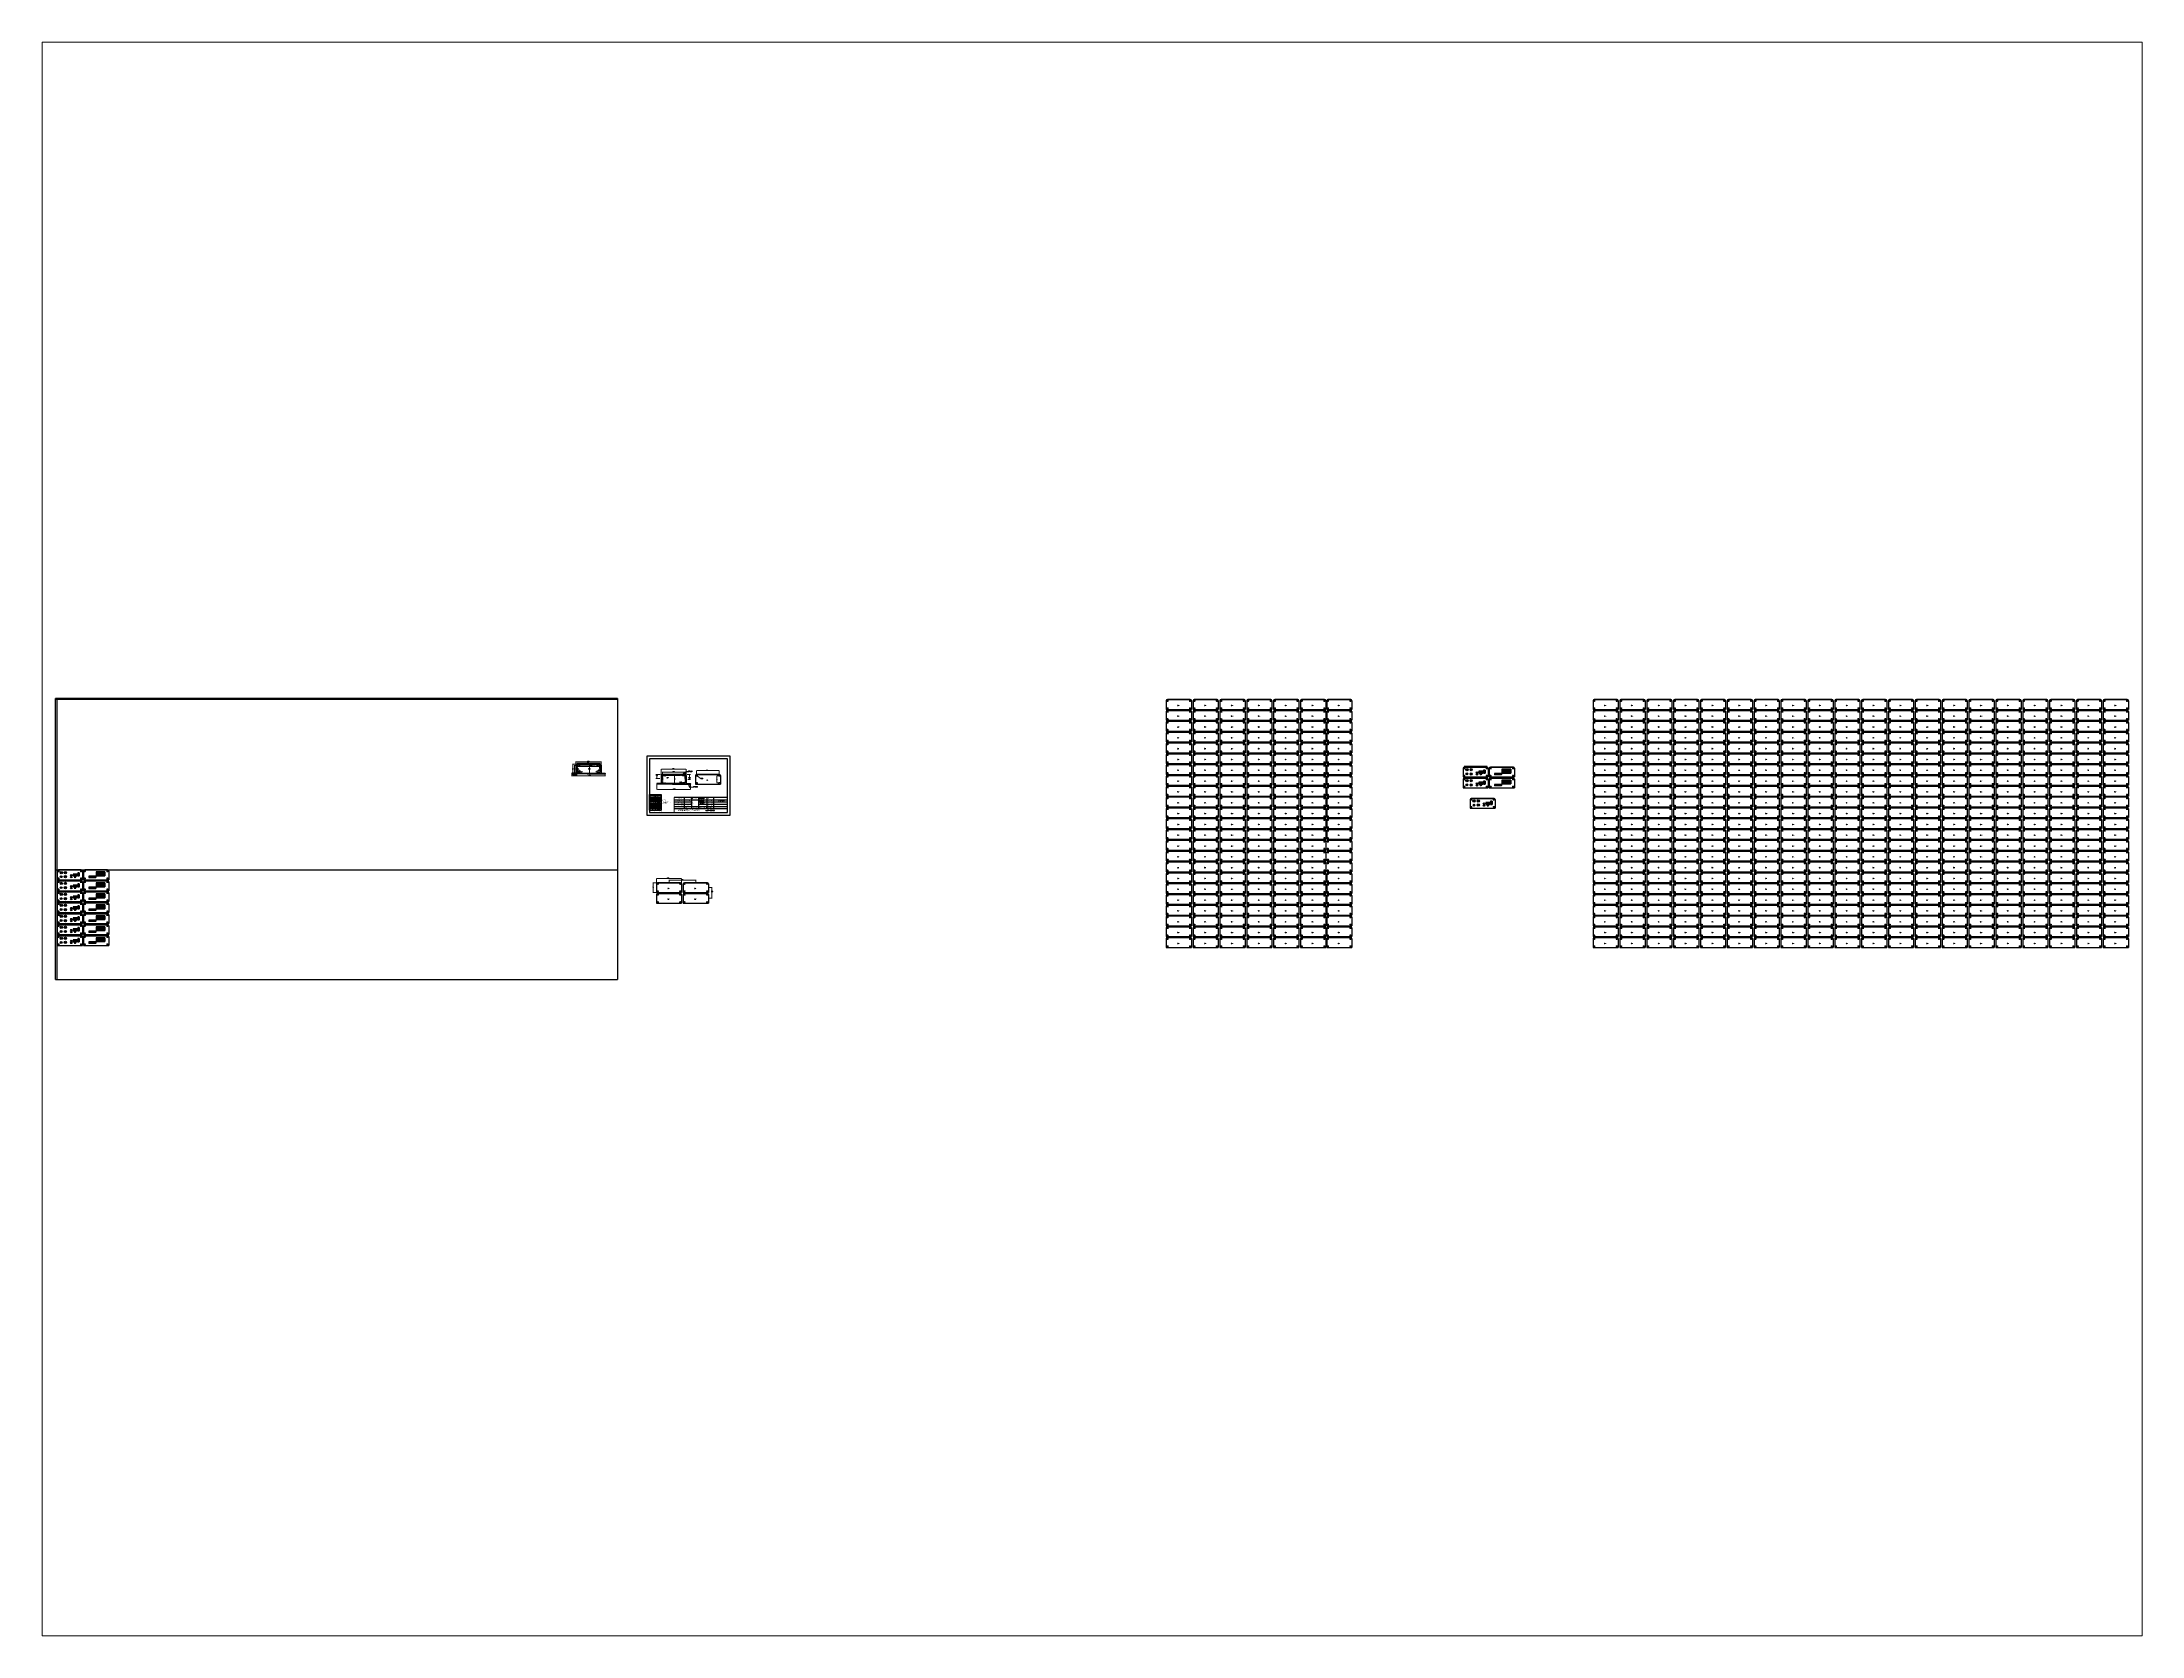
# Paper-space layout '布局1' of a CAD drawing. Header units: millimetres. Extents: x 26 to 231, y 20 to 176.
# The model-space entities are those that its viewports show. They can reach past a viewport. Long polylines and large blocks are cut down to what shows.
import ezdxf

# ---------------------------------------------------------------- set-up
doc = ezdxf.new("R2010")
doc.units = ezdxf.units.MM
doc.header["$PDMODE"] = 2
doc.header["$PDSIZE"] = 3
for name, color, linetype in [('BORDERLINE', 7, 'Continuous'), ('POINT', 2, 'Continuous'), ('PROPRO', 1, 'Continuous')]:
    doc.layers.add(name, color=color, linetype=linetype)
doc.styles.get("Standard").update_dxf_attribs({"font": 'txt.shx', "height": 2})
doc.dimstyles.new('ISO-25', dxfattribs={"dimtxt": 2.5, "dimasz": 2.5, "dimexe": 0, "dimexo": 0, "dimgap": 0, "dimtad": 1, "dimtih": 1, "dimtoh": 1, "dimdec": 1, "dimtxsty": 'Standard', "dimcen": 2.5, "dimclrd": 256, "dimclre": 256, "dimclrt": 256, "dimadec": 0, "dimazin": 0, "dimtfac": 1, "dimtdec": 1, "dimtmove": 0, "dimatfit": 3, "dimfxl": 0, "dimarcsym": 0})
doc.dimstyles.new('ISO-25$0', dxfattribs={"dimtxt": 3.5, "dimasz": 1.5, "dimexe": 0.6, "dimexo": 1, "dimgap": 0.3, "dimtad": 1, "dimtih": 1, "dimtoh": 1, "dimdec": 1, "dimdsep": 46, "dimtxsty": 'Standard', "dimcen": 0, "dimclrd": 256, "dimclre": 256, "dimclrt": 256, "dimaunit": 1, "dimadec": 0, "dimazin": 3, "dimtfac": 1, "dimtdec": 1, "dimtofl": 0, "dimtmove": 0, "dimatfit": 3, "dimfxl": 0, "dimlwd": 9, "dimlwe": 9, "dimarcsym": 0})
doc.dimstyles.new('ISO-25$3', dxfattribs={"dimtxt": 3.5, "dimasz": 1.5, "dimexe": 1, "dimexo": 1, "dimgap": 0.3, "dimtad": 1, "dimtih": 1, "dimtoh": 1, "dimdec": 1, "dimdsep": 46, "dimtxsty": 'Standard', "dimcen": 0, "dimclrd": 256, "dimclre": 256, "dimclrt": 256, "dimaunit": 1, "dimadec": 0, "dimazin": 3, "dimtfac": 1, "dimtdec": 1, "dimtofl": 0, "dimtmove": 0, "dimatfit": 3, "dimfxl": 0, "dimlwd": 9, "dimlwe": 9, "dimarcsym": 0})
doc.dimstyles.new('ISO-25$4', dxfattribs={"dimtxt": 3.5, "dimasz": 0.8, "dimexe": 1, "dimexo": 1, "dimgap": 0.3, "dimtad": 1, "dimtih": 1, "dimtoh": 1, "dimdec": 1, "dimdsep": 46, "dimtxsty": 'Standard', "dimcen": 0, "dimclrd": 256, "dimclre": 256, "dimclrt": 256, "dimaunit": 1, "dimadec": 0, "dimazin": 3, "dimtfac": 1, "dimtdec": 1, "dimtofl": 0, "dimtmove": 0, "dimatfit": 3, "dimfxl": 0, "dimlwd": 9, "dimlwe": 9, "dimarcsym": 0})

# ---------------------------------------------------------------- blocks, each defined once
blk = doc.blocks.new('*D1')
at = {"lineweight": 9}
for p, q in [((2140.7, 695.1), (2140.7, 676.1)), ((2142.2, 676.7), (2258.8, 676.7)), ((2260.3, 695.1), (2260.3, 676.1))]:
    blk.add_line(p, q, dxfattribs=at)
for points in [[(2142.2, 677), (2142.2, 676.5), (2140.7, 676.7)], [(2258.8, 677), (2258.8, 676.5), (2260.3, 676.7)]]:
    blk.add_solid(points)
at = {"layer": 'Defpoints', "color": 0}
for p in [(2140.7, 696.1), (2260.3, 696.1), (2260.3, 676.7)]:
    blk.add_point(p, dxfattribs=at)
at = {"insert": (2201.9, 678.1), "char_height": 2, "attachment_point": 5}
blk.add_mtext('119.6', dxfattribs=at)
blk = doc.blocks.new('*D2')
at = {"lineweight": 9}
for p, q in [((2160.2, 721.3), (2160.2, 738.8)), ((2161.7, 738.2), (2239.3, 738.2)), ((2240.8, 721.3), (2240.8, 738.8))]:
    blk.add_line(p, q, dxfattribs=at)
for points in [[(2161.7, 738.5), (2161.7, 738), (2160.2, 738.2)], [(2239.3, 738.5), (2239.3, 738), (2240.8, 738.2)]]:
    blk.add_solid(points)
at = {"layer": 'Defpoints', "color": 0}
for p in [(2160.2, 720.3), (2240.8, 738.2), (2240.8, 720.3)]:
    blk.add_point(p, dxfattribs=at)
at = {"insert": (2200.6, 739.6), "char_height": 2, "attachment_point": 5}
blk.add_mtext('80.6', dxfattribs=at)
blk = doc.blocks.new('*D3')
at = {"lineweight": 9}
for p, q in [((2155.7, 708.3), (2155.7, 749.1)), ((2157.2, 748.5), (2243.8, 748.5)), ((2245.3, 708.3), (2245.3, 749.1))]:
    blk.add_line(p, q, dxfattribs=at)
for points in [[(2157.2, 748.8), (2157.2, 748.3), (2155.7, 748.5)], [(2243.8, 748.8), (2243.8, 748.3), (2245.3, 748.5)]]:
    blk.add_solid(points)
at = {"layer": 'Defpoints', "color": 0}
for p in [(2245.3, 748.5), (2155.7, 707.3), (2245.3, 707.3)]:
    blk.add_point(p, dxfattribs=at)
at = {"insert": (2199.4, 749.9), "char_height": 2, "attachment_point": 5}
blk.add_mtext('89.6', dxfattribs=at)
blk = doc.blocks.new('*D4')
at = {"lineweight": 9}
for p, q in [((2151.7, 729.8), (2136.3, 729.8)), ((2151.6, 715.6), (2136.3, 715.6)), ((2140.3, 728.3), (2140.3, 726.5)), ((2140.3, 717.1), (2140.3, 723.8))]:
    blk.add_line(p, q, dxfattribs=at)
for points in [[(2140.1, 728.3), (2140.6, 728.3), (2140.3, 729.8)], [(2140.1, 717.1), (2140.6, 717.1), (2140.3, 715.6)]]:
    blk.add_solid(points)
at = {"layer": 'Defpoints', "color": 0}
for p in [(2140.3, 729.8), (2159.6, 715.6), (2159.7, 729.8)]:
    blk.add_point(p, dxfattribs=at)
at = {"insert": (2140.3, 725.2), "char_height": 2, "attachment_point": 5}
blk.add_mtext('14.2', dxfattribs=at)
blk = doc.blocks.new('*D5')
at = {"lineweight": 9}
for p, q in [((2248.8, 729.8), (2260.6, 729.8)), ((2251.1, 711.8), (2260.6, 711.8)), ((2256.6, 728.3), (2256.6, 718.7)), ((2256.6, 713.3), (2256.6, 716.1))]:
    blk.add_line(p, q, dxfattribs=at)
for points in [[(2256.4, 728.3), (2256.9, 728.3), (2256.6, 729.8)], [(2256.4, 713.3), (2256.9, 713.3), (2256.6, 711.8)]]:
    blk.add_solid(points)
at = {"layer": 'Defpoints', "color": 0}
for p in [(2240.8, 729.8), (2243.1, 711.8), (2256.6, 711.8)]:
    blk.add_point(p, dxfattribs=at)
at = {"insert": (2256.6, 717.4), "char_height": 2, "attachment_point": 5}
blk.add_mtext('18.05', dxfattribs=at)
blk = doc.blocks.new('*D6')
at = {"lineweight": 9}
for p, q in [((2297.7, 714.3), (2284.8, 723.4)), ((2304.4, 714.3), (2297.7, 714.3))]:
    blk.add_line(p, q, dxfattribs=at)
blk.add_solid([(2285, 723.6), (2284.7, 723.2), (2283.6, 724.3)])
at = {"layer": 'Defpoints', "color": 0}
for p in [(2280.8, 726.3), (2283.6, 724.3)]:
    blk.add_point(p, dxfattribs=at)
at = {"insert": (2301.2, 715.6), "char_height": 2, "attachment_point": 5}
blk.add_mtext('∅3.5', dxfattribs=at)
blk = doc.blocks.new('*D7')
at = {"lineweight": 9}
for p, q in [((2222.1, 700.9), (2229.8, 700.9)), ((2229.8, 700.9), (2241.3, 699.2))]:
    blk.add_line(p, q, dxfattribs=at)
blk.add_solid([(2241.3, 699.4), (2241.3, 699.1), (2242.1, 699.1)])
at = {"layer": 'Defpoints', "color": 0}
for p in [(2240.8, 699.3), (2242.1, 699.1)]:
    blk.add_point(p, dxfattribs=at)
at = {"insert": (2225.8, 702.2), "char_height": 2, "attachment_point": 5}
blk.add_mtext('R1.25', dxfattribs=at)
blk = doc.blocks.new('*D8')
at = {"lineweight": 9}
for p, q in [((2361.8, 725.3), (2353.5, 725.3)), ((2361.8, 699.3), (2353.5, 699.3)), ((2354.1, 723.8), (2354.1, 713.9)), ((2354.1, 700.8), (2354.1, 711.2))]:
    blk.add_line(p, q, dxfattribs=at)
for points in [[(2353.9, 723.8), (2354.4, 723.8), (2354.1, 725.3)], [(2353.9, 700.8), (2354.4, 700.8), (2354.1, 699.3)]]:
    blk.add_solid(points)
at = {"layer": 'Defpoints', "color": 0}
for p in [(2354.1, 699.3), (2362.8, 725.3), (2362.8, 699.3)]:
    blk.add_point(p, dxfattribs=at)
at = {"insert": (2354.1, 712.5), "char_height": 2, "attachment_point": 5}
blk.add_mtext('26', dxfattribs=at)
blk = doc.blocks.new('*D9')
at = {"lineweight": 9}
for p, q in [((2282.2, 726.3), (2282.2, 743.8)), ((2283.7, 743.2), (2361.3, 743.2)), ((2362.8, 726.3), (2362.8, 743.8))]:
    blk.add_line(p, q, dxfattribs=at)
for points in [[(2283.7, 743.4), (2283.7, 742.9), (2282.2, 743.2)], [(2361.3, 743.4), (2361.3, 742.9), (2362.8, 743.2)]]:
    blk.add_solid(points)
at = {"layer": 'Defpoints', "color": 0}
for p in [(2282.2, 725.3), (2362.8, 743.2), (2362.8, 725.3)]:
    blk.add_point(p, dxfattribs=at)
at = {"insert": (2319.1, 744.5), "char_height": 2, "attachment_point": 5}
blk.add_mtext('80.6', dxfattribs=at)
blk = doc.blocks.new('*D10')
at = {"lineweight": 9}
for p, q in [((2204.7, 729.8), (2203.1, 729.8)), ((2203.7, 728.3), (2203.7, 715.2)), ((2203.7, 696.3), (2203.7, 712.6)), ((2204.4, 694.8), (2204.3, 694.8))]:
    blk.add_line(p, q, dxfattribs=at)
for points in [[(2203.4, 728.3), (2203.9, 728.3), (2203.7, 729.8)], [(2203.4, 696.3), (2203.9, 696.3), (2203.7, 694.8)]]:
    blk.add_solid(points)
at = {"layer": 'Defpoints', "color": 0}
for p in [(2203.4, 694.8), (2203.7, 694.8), (2205.7, 729.8)]:
    blk.add_point(p, dxfattribs=at)
at = {"insert": (2203.7, 713.9), "char_height": 2, "attachment_point": 5}
blk.add_mtext('35', dxfattribs=at)
blk = doc.blocks.new('*U13', base_point=(-136.367, 1432.565))
at = {"layer": 'POINT', "color": 2}
blk.add_point((-136.367, 1432.565), dxfattribs=at)
at = {"layer": 'PROPRO'}
blk.add_circle((-136.367, 1432.565), 1.75, dxfattribs=at)
blk = doc.blocks.new('*U14', base_point=(-55.767, 1432.565))
at = {"layer": 'POINT', "color": 2}
blk.add_point((-55.767, 1432.565), dxfattribs=at)
at = {"layer": 'PROPRO'}
blk.add_circle((-55.767, 1432.565), 1.75, dxfattribs=at)
blk = doc.blocks.new('*U11', base_point=(-136.367, 1458.565))
at = {"layer": 'POINT', "color": 2}
blk.add_point((-136.367, 1458.565), dxfattribs=at)
at = {"layer": 'PROPRO'}
blk.add_circle((-136.367, 1458.565), 1.75, dxfattribs=at)
blk = doc.blocks.new('*U12', base_point=(-55.767, 1458.565))
at = {"layer": 'POINT', "color": 2}
blk.add_point((-55.767, 1458.565), dxfattribs=at)
at = {"layer": 'PROPRO'}
blk.add_circle((-55.767, 1458.565), 1.75, dxfattribs=at)
blk = doc.blocks.new('*D15')
at = {"lineweight": 9}
for p, q in [((2183.8, 345.6), (2183.8, 354.3)), ((2185.3, 353.7), (2277.9, 353.7)), ((2279.4, 345.6), (2279.4, 354.3))]:
    blk.add_line(p, q, dxfattribs=at)
for points in [[(2185.3, 353.9), (2185.3, 353.4), (2183.8, 353.7)], [(2277.9, 353.9), (2277.9, 353.4), (2279.4, 353.7)]]:
    blk.add_solid(points)
at = {"layer": 'Defpoints', "color": 0}
for p in [(2183.8, 344.6), (2279.4, 353.7), (2279.4, 344.6)]:
    blk.add_point(p, dxfattribs=at)
at = {"insert": (2231.4, 355), "char_height": 2, "attachment_point": 5}
blk.add_mtext('95.6', dxfattribs=at)
blk = doc.blocks.new('*D16')
at = {"lineweight": 9}
for p, q in [((2179.2, 344.6), (2126.5, 344.6)), ((2178.2, 309.6), (2126.5, 309.6)), ((2127.1, 343.1), (2127.1, 329.9)), ((2127.1, 311.1), (2127.1, 327.3))]:
    blk.add_line(p, q, dxfattribs=at)
for points in [[(2126.9, 343.1), (2127.4, 343.1), (2127.1, 344.6)], [(2126.9, 311.1), (2127.4, 311.1), (2127.1, 309.6)]]:
    blk.add_solid(points)
at = {"layer": 'Defpoints', "color": 0}
for p in [(2127.1, 309.6), (2179.2, 309.6), (2180.2, 344.6)]:
    blk.add_point(p, dxfattribs=at)
at = {"insert": (2127.1, 328.6), "char_height": 2, "attachment_point": 5}
blk.add_mtext('35', dxfattribs=at)
blk = doc.blocks.new('*D17')
at = {"lineweight": 9}
for p, q in [((2139, 331.4), (2139, 359.8)), ((2140.5, 359.2), (2227.1, 359.2)), ((2228.6, 328.6), (2228.6, 359.8))]:
    blk.add_line(p, q, dxfattribs=at)
for points in [[(2140.5, 359.5), (2140.5, 359), (2139, 359.2)], [(2227.1, 359.5), (2227.1, 359), (2228.6, 359.2)]]:
    blk.add_solid(points)
at = {"layer": 'Defpoints', "color": 0}
for p in [(2139, 330.4), (2228.6, 359.2), (2228.6, 327.6)]:
    blk.add_point(p, dxfattribs=at)
at = {"insert": (2180.2, 360.5), "char_height": 2, "attachment_point": 5}
blk.add_mtext('89.6', dxfattribs=at)
blk = doc.blocks.new('*D18')
at = {"lineweight": 9}
for p, q in [((2325.2, 327.6), (2337.3, 327.6)), ((2336.7, 326.1), (2336.7, 314.3)), ((2336.7, 290.6), (2336.7, 311.7)), ((2325.2, 289.1), (2337.3, 289.1))]:
    blk.add_line(p, q, dxfattribs=at)
for points in [[(2336.5, 326.1), (2337, 326.1), (2336.7, 327.6)], [(2336.5, 290.6), (2337, 290.6), (2336.7, 289.1)]]:
    blk.add_solid(points)
at = {"layer": 'Defpoints', "color": 0}
for p in [(2324.2, 327.6), (2324.2, 289.1), (2336.7, 289.1)]:
    blk.add_point(p, dxfattribs=at)
at = {"insert": (2336.7, 313), "char_height": 2, "attachment_point": 5}
blk.add_mtext('38.5', dxfattribs=at)
blk = doc.blocks.new('*U19', base_point=(2536.391, 296.769))
at = {"layer": 'POINT', "color": 2}
blk.add_point((2536.391, 296.769), dxfattribs=at)
at = {"layer": 'PROPRO', "color": 1}
blk.add_circle((2536.391, 296.769), 4.1, dxfattribs=at)
blk = doc.blocks.new('*U20', base_point=(2521.391, 296.769))
at = {"layer": 'POINT', "color": 2}
blk.add_point((2521.391, 296.769), dxfattribs=at)
at = {"layer": 'PROPRO', "color": 1}
blk.add_circle((2521.391, 296.769), 4.1, dxfattribs=at)
blk = doc.blocks.new('*U21', base_point=(2536.391, 281.919))
at = {"layer": 'POINT', "color": 2}
blk.add_point((2536.391, 281.919), dxfattribs=at)
at = {"layer": 'PROPRO', "color": 1}
blk.add_circle((2536.391, 281.919), 4.1, dxfattribs=at)
blk = doc.blocks.new('*U22', base_point=(2521.391, 281.919))
at = {"layer": 'POINT', "color": 2}
blk.add_point((2521.391, 281.919), dxfattribs=at)
at = {"layer": 'PROPRO', "color": 1}
blk.add_circle((2521.391, 281.919), 3.25, dxfattribs=at)
blk = doc.blocks.new('*U23', base_point=(2557.211, 286.819))
at = {"layer": 'POINT', "color": 2}
blk.add_point((2557.211, 286.819), dxfattribs=at)
at = {"layer": 'PROPRO', "color": 1}
blk.add_circle((2557.211, 286.819), 2.75, dxfattribs=at)
blk = doc.blocks.new('*U24', base_point=(2557.211, 280.419))
at = {"layer": 'POINT', "color": 2}
blk.add_point((2557.211, 280.419), dxfattribs=at)
at = {"layer": 'PROPRO', "color": 1}
blk.add_circle((2557.211, 280.419), 2.75, dxfattribs=at)
blk = doc.blocks.new('*U25', base_point=(2570.911, 280.419))
at = {"layer": 'POINT', "color": 2}
blk.add_point((2570.911, 280.419), dxfattribs=at)
at = {"layer": 'PROPRO', "color": 1}
blk.add_circle((2570.911, 280.419), 2, dxfattribs=at)
blk = doc.blocks.new('*U26', base_point=(2583.161, 284.469))
at = {"layer": 'POINT', "color": 2}
for p in [(2583.161, 294.069), (2583.161, 291.369), (2583.161, 288.669), (2583.161, 285.969)]:
    blk.add_point(p, dxfattribs=at)
at = {"layer": 'PROPRO', "color": 1}
for p, q in [((2585.661, 295.569), (2580.661, 295.569)), ((2580.661, 295.569), (2580.661, 292.569)), ((2585.661, 292.869), (2580.661, 292.869)), ((2580.661, 292.869), (2580.661, 289.869)), ((2580.661, 292.569), (2585.661, 292.569)), ((2585.661, 290.169), (2580.661, 290.169)), ((2580.661, 290.169), (2580.661, 287.169)), ((2580.661, 289.869), (2585.661, 289.869)), ((2585.661, 287.469), (2580.661, 287.469)), ((2580.661, 287.469), (2580.661, 284.469)), ((2580.661, 287.169), (2585.661, 287.169)), ((2580.661, 284.469), (2585.661, 284.469)), ((2585.661, 292.569), (2585.661, 295.569)), ((2585.661, 289.869), (2585.661, 292.869)), ((2585.661, 287.169), (2585.661, 290.169)), ((2585.661, 284.469), (2585.661, 287.469))]:
    blk.add_line(p, q, dxfattribs=at)
blk = doc.blocks.new('*U27', base_point=(2563.9, 287.7))
at = {"layer": 'POINT', "color": 2}
for p in [(2565.9, 287.7), (2569.2, 287.7), (2572.6, 287.7), (2575.9, 287.7)]:
    blk.add_point(p, dxfattribs=at)
at = {"layer": 'PROPRO', "color": 1}
for p, q in [((2567.9, 290.7), (2563.9, 290.7)), ((2563.9, 290.7), (2563.9, 284.7)), ((2563.9, 284.7), (2567.9, 284.7)), ((2571.2, 290.7), (2567.2, 290.7)), ((2567.2, 290.7), (2567.2, 284.7)), ((2567.2, 284.7), (2571.2, 284.7)), ((2567.9, 284.7), (2567.9, 290.7)), ((2574.6, 290.7), (2570.6, 290.7)), ((2570.6, 290.7), (2570.6, 284.7)), ((2570.6, 284.7), (2574.6, 284.7)), ((2571.2, 284.7), (2571.2, 290.7)), ((2577.9, 290.7), (2573.9, 290.7)), ((2573.9, 290.7), (2573.9, 284.7)), ((2573.9, 284.7), (2577.9, 284.7)), ((2574.6, 284.7), (2574.6, 290.7)), ((2577.9, 284.7), (2577.9, 290.7))]:
    blk.add_line(p, q, dxfattribs=at)
blk = doc.blocks.new('*U28', base_point=(2577.9, 288.2))
at = {"layer": 'POINT', "color": 2}
for p in [(2565.9, 288.2), (2569.2, 288.2), (2572.6, 288.2), (2575.9, 288.2)]:
    blk.add_point(p, dxfattribs=at)
at = {"layer": 'PROPRO', "color": 1}
for p, q in [((2567.9, 291.2), (2563.9, 291.2)), ((2563.9, 291.2), (2563.9, 285.2)), ((2563.9, 285.2), (2567.9, 285.2)), ((2571.2, 291.2), (2567.2, 291.2)), ((2567.2, 291.2), (2567.2, 285.2)), ((2567.2, 285.2), (2571.2, 285.2)), ((2567.9, 285.2), (2567.9, 291.2)), ((2574.6, 291.2), (2570.6, 291.2)), ((2570.6, 291.2), (2570.6, 285.2)), ((2570.6, 285.2), (2574.6, 285.2)), ((2571.2, 285.2), (2571.2, 291.2)), ((2577.9, 291.2), (2573.9, 291.2)), ((2573.9, 291.2), (2573.9, 285.2)), ((2573.9, 285.2), (2577.9, 285.2)), ((2574.6, 285.2), (2574.6, 291.2)), ((2577.9, 285.2), (2577.9, 291.2))]:
    blk.add_line(p, q, dxfattribs=at)
blk = doc.blocks.new('*U29', base_point=(2631.079, 280.969))
at = {"layer": 'POINT', "color": 2}
for p in [(2633.579, 280.969), (2637.719, 280.969), (2641.859, 280.969), (2645.999, 280.969), (2650.139, 280.969), (2654.279, 280.969)]:
    blk.add_point(p, dxfattribs=at)
at = {"layer": 'PROPRO', "color": 1}
for p, q in [((2636.079, 282.469), (2631.079, 282.469)), ((2631.079, 282.469), (2631.079, 279.469)), ((2631.079, 279.469), (2636.079, 279.469)), ((2640.219, 282.469), (2635.219, 282.469)), ((2635.219, 282.469), (2635.219, 279.469)), ((2635.219, 279.469), (2640.219, 279.469)), ((2636.079, 279.469), (2636.079, 282.469)), ((2644.359, 282.469), (2639.359, 282.469)), ((2639.359, 282.469), (2639.359, 279.469)), ((2639.359, 279.469), (2644.359, 279.469)), ((2640.219, 279.469), (2640.219, 282.469)), ((2648.499, 282.469), (2643.499, 282.469)), ((2643.499, 282.469), (2643.499, 279.469)), ((2643.499, 279.469), (2648.499, 279.469)), ((2644.359, 279.469), (2644.359, 282.469)), ((2652.639, 282.469), (2647.639, 282.469)), ((2647.639, 282.469), (2647.639, 279.469)), ((2647.639, 279.469), (2652.639, 279.469)), ((2648.499, 279.469), (2648.499, 282.469)), ((2656.779, 282.469), (2651.779, 282.469)), ((2651.779, 282.469), (2651.779, 279.469)), ((2651.779, 279.469), (2656.779, 279.469)), ((2652.639, 279.469), (2652.639, 282.469)), ((2656.779, 279.469), (2656.779, 282.469))]:
    blk.add_line(p, q, dxfattribs=at)
blk = doc.blocks.new('*U30', base_point=(2656.779, 282.169))
at = {"layer": 'POINT', "color": 2}
for p in [(2633.579, 282.169), (2637.719, 282.169), (2641.859, 282.169), (2645.999, 282.169), (2650.139, 282.169), (2654.279, 282.169)]:
    blk.add_point(p, dxfattribs=at)
at = {"layer": 'PROPRO', "color": 1}
for p, q in [((2636.079, 283.669), (2631.079, 283.669)), ((2631.079, 283.669), (2631.079, 280.669)), ((2631.079, 280.669), (2636.079, 280.669)), ((2640.219, 283.669), (2635.219, 283.669)), ((2635.219, 283.669), (2635.219, 280.669)), ((2635.219, 280.669), (2640.219, 280.669)), ((2636.079, 280.669), (2636.079, 283.669)), ((2644.359, 283.669), (2639.359, 283.669)), ((2639.359, 283.669), (2639.359, 280.669)), ((2639.359, 280.669), (2644.359, 280.669)), ((2640.219, 280.669), (2640.219, 283.669)), ((2648.499, 283.669), (2643.499, 283.669)), ((2643.499, 283.669), (2643.499, 280.669)), ((2643.499, 280.669), (2648.499, 280.669)), ((2644.359, 280.669), (2644.359, 283.669)), ((2652.639, 283.669), (2647.639, 283.669)), ((2647.639, 283.669), (2647.639, 280.669)), ((2647.639, 280.669), (2652.639, 280.669)), ((2648.499, 280.669), (2648.499, 283.669)), ((2656.779, 283.669), (2651.779, 283.669)), ((2651.779, 283.669), (2651.779, 280.669)), ((2651.779, 280.669), (2656.779, 280.669)), ((2652.639, 280.669), (2652.639, 283.669)), ((2656.779, 280.669), (2656.779, 283.669))]:
    blk.add_line(p, q, dxfattribs=at)
blk = doc.blocks.new('*U31', base_point=(2657.749, 290.069))
at = {"layer": 'POINT', "color": 2}
for p in [(2662.749, 290.069), (2669.849, 290.069), (2676.949, 290.069), (2684.049, 290.069)]:
    blk.add_point(p, dxfattribs=at)
at = {"layer": 'PROPRO', "color": 1}
for p, q in [((2667.749, 295.069), (2657.749, 295.069)), ((2657.749, 295.069), (2657.749, 285.069)), ((2657.749, 285.069), (2667.749, 285.069)), ((2674.849, 295.069), (2664.849, 295.069)), ((2664.849, 295.069), (2664.849, 285.069)), ((2664.849, 285.069), (2674.849, 285.069)), ((2667.749, 285.069), (2667.749, 295.069)), ((2681.949, 295.069), (2671.949, 295.069)), ((2671.949, 295.069), (2671.949, 285.069)), ((2671.949, 285.069), (2681.949, 285.069)), ((2674.849, 285.069), (2674.849, 295.069)), ((2689.049, 295.069), (2679.049, 295.069)), ((2679.049, 295.069), (2679.049, 285.069)), ((2679.049, 285.069), (2689.049, 285.069)), ((2681.949, 285.069), (2681.949, 295.069)), ((2689.049, 285.069), (2689.049, 295.069))]:
    blk.add_line(p, q, dxfattribs=at)
blk = doc.blocks.new('*U32', base_point=(2689.049, 293.869))
at = {"layer": 'POINT', "color": 2}
for p in [(2662.749, 293.869), (2669.849, 293.869), (2676.949, 293.869), (2684.049, 293.869)]:
    blk.add_point(p, dxfattribs=at)
at = {"layer": 'PROPRO', "color": 1}
for p, q in [((2667.749, 298.869), (2657.749, 298.869)), ((2657.749, 298.869), (2657.749, 288.869)), ((2657.749, 288.869), (2667.749, 288.869)), ((2674.849, 298.869), (2664.849, 298.869)), ((2664.849, 298.869), (2664.849, 288.869)), ((2664.849, 288.869), (2674.849, 288.869)), ((2667.749, 288.869), (2667.749, 298.869)), ((2681.949, 298.869), (2671.949, 298.869)), ((2671.949, 298.869), (2671.949, 288.869)), ((2671.949, 288.869), (2681.949, 288.869)), ((2674.849, 288.869), (2674.849, 298.869)), ((2689.049, 298.869), (2679.049, 298.869)), ((2679.049, 298.869), (2679.049, 288.869)), ((2679.049, 288.869), (2689.049, 288.869)), ((2681.949, 288.869), (2681.949, 298.869)), ((2689.049, 288.869), (2689.049, 298.869))]:
    blk.add_line(p, q, dxfattribs=at)
blk = doc.blocks.new('*U33', base_point=(2592.421, 301.569))
at = {"layer": 'POINT', "color": 2}
blk.add_point((2592.421, 301.569), dxfattribs=at)
at = {"layer": 'PROPRO', "color": 1}
blk.add_circle((2592.421, 301.569), 1.75, dxfattribs=at)
blk = doc.blocks.new('*U34', base_point=(2592.421, 275.569))
at = {"layer": 'POINT', "color": 2}
blk.add_point((2592.421, 275.569), dxfattribs=at)
at = {"layer": 'PROPRO', "color": 1}
blk.add_circle((2592.421, 275.569), 1.75, dxfattribs=at)
blk = doc.blocks.new('*U35', base_point=(2617.359, 301.569))
at = {"layer": 'POINT', "color": 2}
blk.add_point((2617.359, 301.569), dxfattribs=at)
at = {"layer": 'PROPRO', "color": 1}
blk.add_circle((2617.359, 301.569), 1.75, dxfattribs=at)
blk = doc.blocks.new('*U36', base_point=(2617.359, 275.569))
at = {"layer": 'POINT', "color": 2}
blk.add_point((2617.359, 275.569), dxfattribs=at)
at = {"layer": 'PROPRO', "color": 1}
blk.add_circle((2617.359, 275.569), 1.75, dxfattribs=at)
blk = doc.blocks.new('*U37', base_point=(2511.821, 275.569))
at = {"layer": 'POINT', "color": 2}
blk.add_point((2511.821, 275.569), dxfattribs=at)
at = {"layer": 'PROPRO', "color": 1}
blk.add_circle((2511.821, 275.569), 1.75, dxfattribs=at)
blk = doc.blocks.new('*U38', base_point=(2511.821, 301.569))
at = {"layer": 'POINT', "color": 2}
blk.add_point((2511.821, 301.569), dxfattribs=at)
at = {"layer": 'PROPRO', "color": 1}
blk.add_circle((2511.821, 301.569), 1.75, dxfattribs=at)
blk = doc.blocks.new('*U39', base_point=(2697.959, 301.569))
at = {"layer": 'POINT', "color": 2}
blk.add_point((2697.959, 301.569), dxfattribs=at)
at = {"layer": 'PROPRO', "color": 1}
blk.add_circle((2697.959, 301.569), 1.75, dxfattribs=at)
blk = doc.blocks.new('*U40', base_point=(2697.959, 275.569))
at = {"layer": 'POINT', "color": 2}
blk.add_point((2697.959, 275.569), dxfattribs=at)
at = {"layer": 'PROPRO', "color": 1}
blk.add_circle((2697.959, 275.569), 1.75, dxfattribs=at)
blk = doc.blocks.new('*U41', base_point=(117.82, 247.9))
at = {"layer": 'POINT', "color": 2}
for p in [(120.32, 247.9), (124.46, 247.9), (128.6, 247.9), (132.74, 247.9), (136.88, 247.9), (141.02, 247.9)]:
    blk.add_point(p, dxfattribs=at)
at = {"layer": 'PROPRO', "color": 1}
for p, q in [((122.82, 249.4), (117.82, 249.4)), ((117.82, 249.4), (117.82, 246.4)), ((117.82, 246.4), (122.82, 246.4)), ((126.96, 249.4), (121.96, 249.4)), ((121.96, 249.4), (121.96, 246.4)), ((121.96, 246.4), (126.96, 246.4)), ((122.82, 246.4), (122.82, 249.4)), ((131.1, 249.4), (126.1, 249.4)), ((126.1, 249.4), (126.1, 246.4)), ((126.1, 246.4), (131.1, 246.4)), ((126.96, 246.4), (126.96, 249.4)), ((135.24, 249.4), (130.24, 249.4)), ((130.24, 249.4), (130.24, 246.4)), ((130.24, 246.4), (135.24, 246.4)), ((131.1, 246.4), (131.1, 249.4)), ((139.38, 249.4), (134.38, 249.4)), ((134.38, 249.4), (134.38, 246.4)), ((134.38, 246.4), (139.38, 246.4)), ((135.24, 246.4), (135.24, 249.4)), ((143.52, 249.4), (138.52, 249.4)), ((138.52, 249.4), (138.52, 246.4)), ((138.52, 246.4), (143.52, 246.4)), ((139.38, 246.4), (139.38, 249.4)), ((143.52, 246.4), (143.52, 249.4))]:
    blk.add_line(p, q, dxfattribs=at)
blk = doc.blocks.new('*U42', base_point=(117.82, 249.1))
at = {"layer": 'POINT', "color": 2}
for p in [(120.32, 249.1), (124.46, 249.1), (128.6, 249.1), (132.74, 249.1), (136.88, 249.1), (141.02, 249.1)]:
    blk.add_point(p, dxfattribs=at)
at = {"layer": 'PROPRO', "color": 1}
for p, q in [((122.82, 250.6), (117.82, 250.6)), ((117.82, 250.6), (117.82, 247.6)), ((117.82, 247.6), (122.82, 247.6)), ((126.96, 250.6), (121.96, 250.6)), ((121.96, 250.6), (121.96, 247.6)), ((121.96, 247.6), (126.96, 247.6)), ((122.82, 247.6), (122.82, 250.6)), ((131.1, 250.6), (126.1, 250.6)), ((126.1, 250.6), (126.1, 247.6)), ((126.1, 247.6), (131.1, 247.6)), ((126.96, 247.6), (126.96, 250.6)), ((135.24, 250.6), (130.24, 250.6)), ((130.24, 250.6), (130.24, 247.6)), ((130.24, 247.6), (135.24, 247.6)), ((131.1, 247.6), (131.1, 250.6)), ((139.38, 250.6), (134.38, 250.6)), ((134.38, 250.6), (134.38, 247.6)), ((134.38, 247.6), (139.38, 247.6)), ((135.24, 247.6), (135.24, 250.6)), ((143.52, 250.6), (138.52, 250.6)), ((138.52, 250.6), (138.52, 247.6)), ((138.52, 247.6), (143.52, 247.6)), ((139.38, 247.6), (139.38, 250.6)), ((143.52, 247.6), (143.52, 250.6))]:
    blk.add_line(p, q, dxfattribs=at)
blk = doc.blocks.new('*U43', base_point=(117.82, 286.9))
at = {"layer": 'POINT', "color": 2}
for p in [(120.32, 286.9), (124.46, 286.9), (128.6, 286.9), (132.74, 286.9), (136.88, 286.9), (141.02, 286.9)]:
    blk.add_point(p, dxfattribs=at)
at = {"layer": 'PROPRO', "color": 1}
for p, q in [((122.82, 288.4), (117.82, 288.4)), ((117.82, 288.4), (117.82, 285.4)), ((117.82, 285.4), (122.82, 285.4)), ((126.96, 288.4), (121.96, 288.4)), ((121.96, 288.4), (121.96, 285.4)), ((121.96, 285.4), (126.96, 285.4)), ((122.82, 285.4), (122.82, 288.4)), ((131.1, 288.4), (126.1, 288.4)), ((126.1, 288.4), (126.1, 285.4)), ((126.1, 285.4), (131.1, 285.4)), ((126.96, 285.4), (126.96, 288.4)), ((135.24, 288.4), (130.24, 288.4)), ((130.24, 288.4), (130.24, 285.4)), ((130.24, 285.4), (135.24, 285.4)), ((131.1, 285.4), (131.1, 288.4)), ((139.38, 288.4), (134.38, 288.4)), ((134.38, 288.4), (134.38, 285.4)), ((134.38, 285.4), (139.38, 285.4)), ((135.24, 285.4), (135.24, 288.4)), ((143.52, 288.4), (138.52, 288.4)), ((138.52, 288.4), (138.52, 285.4)), ((138.52, 285.4), (143.52, 285.4)), ((139.38, 285.4), (139.38, 288.4)), ((143.52, 285.4), (143.52, 288.4))]:
    blk.add_line(p, q, dxfattribs=at)
blk = doc.blocks.new('*U44', base_point=(117.82, 288.1))
at = {"layer": 'POINT', "color": 2}
for p in [(120.32, 288.1), (124.46, 288.1), (128.6, 288.1), (132.74, 288.1), (136.88, 288.1), (141.02, 288.1)]:
    blk.add_point(p, dxfattribs=at)
at = {"layer": 'PROPRO', "color": 1}
for p, q in [((122.82, 289.6), (117.82, 289.6)), ((117.82, 289.6), (117.82, 286.6)), ((117.82, 286.6), (122.82, 286.6)), ((126.96, 289.6), (121.96, 289.6)), ((121.96, 289.6), (121.96, 286.6)), ((121.96, 286.6), (126.96, 286.6)), ((122.82, 286.6), (122.82, 289.6)), ((131.1, 289.6), (126.1, 289.6)), ((126.1, 289.6), (126.1, 286.6)), ((126.1, 286.6), (131.1, 286.6)), ((126.96, 286.6), (126.96, 289.6)), ((135.24, 289.6), (130.24, 289.6)), ((130.24, 289.6), (130.24, 286.6)), ((130.24, 286.6), (135.24, 286.6)), ((131.1, 286.6), (131.1, 289.6)), ((139.38, 289.6), (134.38, 289.6)), ((134.38, 289.6), (134.38, 286.6)), ((134.38, 286.6), (139.38, 286.6)), ((135.24, 286.6), (135.24, 289.6)), ((143.52, 289.6), (138.52, 289.6)), ((138.52, 289.6), (138.52, 286.6)), ((138.52, 286.6), (143.52, 286.6)), ((139.38, 286.6), (139.38, 289.6)), ((143.52, 286.6), (143.52, 289.6))]:
    blk.add_line(p, q, dxfattribs=at)
blk = doc.blocks.new('*D52')
at = {"lineweight": 9}
for p, q in [((1837.3, 731.6), (1837.3, 723.9)), ((1838.8, 724.5), (1955.4, 724.5)), ((1956.9, 731.6), (1956.9, 723.9))]:
    blk.add_line(p, q, dxfattribs=at)
for points in [[(1838.8, 724.8), (1838.8, 724.3), (1837.3, 724.5)], [(1955.4, 724.8), (1955.4, 724.3), (1956.9, 724.5)]]:
    blk.add_solid(points)
at = {"layer": 'Defpoints', "color": 0}
for p in [(1837.3, 732.6), (1956.9, 732.6), (1956.9, 724.5)]:
    blk.add_point(p, dxfattribs=at)
at = {"insert": (1901.1, 725.8), "char_height": 2, "attachment_point": 5}
blk.add_mtext('119.6', dxfattribs=at)
blk = doc.blocks.new('*D54')
at = {"lineweight": 9}
for p, q in [((1852.3, 744.8), (1852.3, 775.7)), ((1853.8, 775.1), (1940.4, 775.1)), ((1941.9, 744.8), (1941.9, 775.7))]:
    blk.add_line(p, q, dxfattribs=at)
for points in [[(1853.8, 775.4), (1853.8, 774.9), (1852.3, 775.1)], [(1940.4, 775.4), (1940.4, 774.9), (1941.9, 775.1)]]:
    blk.add_solid(points)
at = {"layer": 'Defpoints', "color": 0}
for p in [(1941.9, 775.1), (1852.3, 743.8), (1941.9, 743.8)]:
    blk.add_point(p, dxfattribs=at)
at = {"insert": (1896.5, 776.4), "char_height": 2, "attachment_point": 5}
blk.add_mtext('89.6', dxfattribs=at)
blk = doc.blocks.new('*D64')
at = {"lineweight": 9}
for p, q in [((1897.2, 764.2), (1900.8, 764.2)), ((1900.2, 762.7), (1900.2, 751.2)), ((1900.2, 735.1), (1900.2, 748.5)), ((1898.1, 733.6), (1900.8, 733.6))]:
    blk.add_line(p, q, dxfattribs=at)
for points in [[(1900, 762.7), (1900.5, 762.7), (1900.2, 764.2)], [(1900, 735.1), (1900.5, 735.1), (1900.2, 733.6)]]:
    blk.add_solid(points)
at = {"layer": 'Defpoints', "color": 0}
for p in [(1896.2, 764.2), (1897.1, 733.6), (1900.2, 733.6)]:
    blk.add_point(p, dxfattribs=at)
at = {"insert": (1900.2, 749.8), "char_height": 2, "attachment_point": 5}
blk.add_mtext('30.6', dxfattribs=at)
blk = doc.blocks.new('*D65')
at = {"lineweight": 9}
for p, q in [((1841, 727.7), (1855.7, 727.7)), ((1855.7, 727.7), (1856.4, 733.1))]:
    blk.add_line(p, q, dxfattribs=at)
blk.add_solid([(1856.2, 733.1), (1856.7, 733.1), (1856.6, 734.6)])
at = {"layer": 'Defpoints', "color": 0}
for p in [(1856.6, 734.6), (1857, 737.1)]:
    blk.add_point(p, dxfattribs=at)
at = {"insert": (1848.2, 729.1), "char_height": 2, "attachment_point": 5}
blk.add_mtext('∅2.5-4M3', dxfattribs=at)
blk = doc.blocks.new('*D66')
at = {"lineweight": 9}
for p, q in [((1856.8, 762.8), (1856.8, 770.6)), ((1858.3, 770), (1935.9, 770)), ((1937.4, 762.8), (1937.4, 770.6))]:
    blk.add_line(p, q, dxfattribs=at)
for points in [[(1858.3, 770.3), (1858.3, 769.8), (1856.8, 770)], [(1935.9, 770.3), (1935.9, 769.8), (1937.4, 770)]]:
    blk.add_solid(points)
at = {"layer": 'Defpoints', "color": 0}
for p in [(1856.8, 761.8), (1937.4, 770), (1937.4, 761.8)]:
    blk.add_point(p, dxfattribs=at)
at = {"insert": (1895.6, 771.4), "char_height": 2, "attachment_point": 5}
blk.add_mtext('80.6', dxfattribs=at)
blk = doc.blocks.new('*D67')
at = {"lineweight": 9}
for p, q in [((1855.8, 761.8), (1846.7, 761.8)), ((1847.3, 760.3), (1847.3, 751.1)), ((1847.3, 737.3), (1847.3, 748.4)), ((1855.8, 735.8), (1846.7, 735.8))]:
    blk.add_line(p, q, dxfattribs=at)
for points in [[(1847, 760.3), (1847.5, 760.3), (1847.3, 761.8)], [(1847, 737.3), (1847.5, 737.3), (1847.3, 735.8)]]:
    blk.add_solid(points)
at = {"layer": 'Defpoints', "color": 0}
for p in [(1847.3, 761.8), (1856.8, 761.8), (1856.8, 735.8)]:
    blk.add_point(p, dxfattribs=at)
at = {"insert": (1847.3, 749.7), "char_height": 2, "attachment_point": 5}
blk.add_mtext('26', dxfattribs=at)
blk = doc.blocks.new('*D70')
at = {"lineweight": 9}
for p, q in [((1855.3, 766.3), (1840.3, 766.3)), ((1840.9, 764.8), (1840.9, 750.8)), ((1840.9, 732.8), (1840.9, 748.2)), ((1851.1, 731.3), (1840.3, 731.3))]:
    blk.add_line(p, q, dxfattribs=at)
for points in [[(1840.7, 764.8), (1841.2, 764.8), (1840.9, 766.3)], [(1840.7, 732.8), (1841.2, 732.8), (1840.9, 731.3)]]:
    blk.add_solid(points)
at = {"layer": 'Defpoints', "color": 0}
for p in [(1856.3, 766.3), (1840.9, 731.3), (1852.1, 731.3)]:
    blk.add_point(p, dxfattribs=at)
at = {"insert": (1840.9, 749.5), "char_height": 2, "attachment_point": 5}
blk.add_mtext('35', dxfattribs=at)
blk = doc.blocks.new('*D71')
at = {"lineweight": 9}
for p, q in [((1854.5, 756.9), (1854.5, 756.9)), ((1856, 757.5), (1938.2, 757.5)), ((1939.7, 756.9), (1939.7, 756.9))]:
    blk.add_line(p, q, dxfattribs=at)
for points in [[(1856, 757.7), (1856, 757.2), (1854.5, 757.5)], [(1938.2, 757.7), (1938.2, 757.2), (1939.7, 757.5)]]:
    blk.add_solid(points)
at = {"layer": 'Defpoints', "color": 0}
for p in [(1854.5, 757.9), (1939.7, 757.9), (1939.7, 757.5)]:
    blk.add_point(p, dxfattribs=at)
at = {"insert": (1906, 758.8), "char_height": 2, "attachment_point": 5}
blk.add_mtext('85.2', dxfattribs=at)
blk = doc.blocks.new('*D79')
at = {"lineweight": 9}
for p, q in [((1857.9, 746.5), (1857.9, 748)), ((1857.9, 748), (1862.3, 748)), ((1857.8, 745), (1858.5, 745)), ((1857.8, 742.8), (1858.5, 742.8)), ((1857.9, 741.3), (1857.9, 739.8))]:
    blk.add_line(p, q, dxfattribs=at)
for points in [[(1857.7, 746.5), (1858.2, 746.5), (1857.9, 745)], [(1857.7, 741.3), (1858.2, 741.3), (1857.9, 742.8)]]:
    blk.add_solid(points)
at = {"layer": 'Defpoints', "color": 0}
for p in [(1856.8, 745), (1856.8, 742.8), (1857.9, 742.8)]:
    blk.add_point(p, dxfattribs=at)
at = {"insert": (1860.3, 749.4), "char_height": 2, "attachment_point": 5}
blk.add_mtext('2.2', dxfattribs=at)
blk = doc.blocks.new('*D80')
at = {"lineweight": 9}
for p, q in [((1857.8, 742.8), (1864.3, 742.8)), ((1857.8, 740.8), (1864.3, 740.8)), ((1863.7, 744.3), (1863.7, 745.8)), ((1863.7, 739.3), (1863.7, 737.8))]:
    blk.add_line(p, q, dxfattribs=at)
for points in [[(1863.5, 744.3), (1864, 744.3), (1863.7, 742.8)], [(1863.5, 739.3), (1864, 739.3), (1863.7, 740.8)]]:
    blk.add_solid(points)
at = {"layer": 'Defpoints', "color": 0}
for p in [(1856.8, 742.8), (1856.8, 740.8), (1863.7, 740.8)]:
    blk.add_point(p, dxfattribs=at)
at = {"insert": (1863.7, 741.8), "char_height": 2, "attachment_point": 5}
blk.add_mtext('2', dxfattribs=at)
blk = doc.blocks.new('*D83')
at = {"lineweight": 9}
for p, q in [((1856, 740.8), (1867.7, 740.8)), ((1856, 738.6), (1867.7, 738.6)), ((1867.1, 742.3), (1867.1, 743.8)), ((1867.1, 737.1), (1867.1, 735.6))]:
    blk.add_line(p, q, dxfattribs=at)
for points in [[(1866.8, 742.3), (1867.3, 742.3), (1867.1, 740.8)], [(1866.8, 737.1), (1867.3, 737.1), (1867.1, 738.6)]]:
    blk.add_solid(points)
at = {"layer": 'Defpoints', "color": 0}
for p in [(1855, 740.8), (1855, 738.6), (1867.1, 738.6)]:
    blk.add_point(p, dxfattribs=at)
at = {"insert": (1867.1, 739.7), "char_height": 2, "attachment_point": 5}
blk.add_mtext('2.2', dxfattribs=at)
blk = doc.blocks.new('*D84')
at = {"lineweight": 9}
for p, q in [((1857, 738.6), (1874.7, 738.6)), ((1868.6, 733.6), (1874.7, 733.6)), ((1874.1, 740.1), (1874.1, 741.6)), ((1874.1, 732.1), (1874.1, 730.6))]:
    blk.add_line(p, q, dxfattribs=at)
for points in [[(1873.9, 740.1), (1874.4, 740.1), (1874.1, 738.6)], [(1873.9, 732.1), (1874.4, 732.1), (1874.1, 733.6)]]:
    blk.add_solid(points)
at = {"layer": 'Defpoints', "color": 0}
for p in [(1856, 738.6), (1867.6, 733.6), (1874.1, 733.6)]:
    blk.add_point(p, dxfattribs=at)
at = {"insert": (1874.1, 735.3), "char_height": 2, "attachment_point": 5}
blk.add_mtext('5', dxfattribs=at)
blk = doc.blocks.new('*D87')
at = {"lineweight": 9}
for p, q in [((1927.1, 739.2), (1923.6, 739.2)), ((1928.6, 734.6), (1928.6, 739.8)), ((1930.6, 734.6), (1930.6, 739.8)), ((1932.1, 739.2), (1933.6, 739.2))]:
    blk.add_line(p, q, dxfattribs=at)
for points in [[(1927.1, 739.5), (1927.1, 739), (1928.6, 739.2)], [(1932.1, 739.5), (1932.1, 739), (1930.6, 739.2)]]:
    blk.add_solid(points)
at = {"layer": 'Defpoints', "color": 0}
for p in [(1928.6, 733.6), (1930.6, 739.2), (1930.6, 733.6)]:
    blk.add_point(p, dxfattribs=at)
at = {"insert": (1924.6, 740.6), "char_height": 2, "attachment_point": 5}
blk.add_mtext('2', dxfattribs=at)
blk = doc.blocks.new('*D88')
at = {"lineweight": 9}
for p, q in [((1930.6, 735.6), (1930.6, 744.4)), ((1932.1, 743.8), (1937.7, 743.8)), ((1939.2, 740.7), (1939.2, 744.4))]:
    blk.add_line(p, q, dxfattribs=at)
for points in [[(1932.1, 744), (1932.1, 743.5), (1930.6, 743.8)], [(1937.7, 744), (1937.7, 743.5), (1939.2, 743.8)]]:
    blk.add_solid(points)
at = {"layer": 'Defpoints', "color": 0}
for p in [(1930.6, 734.6), (1939.2, 743.8), (1939.2, 739.7)]:
    blk.add_point(p, dxfattribs=at)
at = {"insert": (1934.2, 745.1), "char_height": 2, "attachment_point": 5}
blk.add_mtext('8.6', dxfattribs=at)

msp = doc.modelspace()

# ---------------------------------------------------------------- linework, layer by layer
for p, q in [((3953.8689, 992), (3953.8689, 961)), ((3953.8689, 992), (3953.8689, 981.8)), ((4039.4689, 996), (3957.8689, 996)), ((3957.8689, 996), (4039.4689, 996)), ((4043.4689, 992), (4043.4689, 961)), ((4043.4689, 992), (4043.4689, 966)), ((4043.4689, 992), (4043.4689, 981.8)), ((4043.4689, 992), (4043.4689, 981.8)), ((4049.4689, 992), (4049.4689, 961)), ((4049.4689, 992), (4049.4689, 981.8)), ((4135.0689, 996), (4053.4689, 996)), ((4053.4689, 996), (4135.0689, 996)), ((4139.0689, 992), (4139.0689, 961)), ((4139.0689, 992), (4139.0689, 966)), ((4139.0689, 992), (4139.0689, 981.8)), ((4139.0689, 992), (4139.0689, 981.8)), ((4145.0689, 992), (4145.0689, 961)), ((4145.0689, 992), (4145.0689, 981.8)), ((4230.6689, 996), (4149.0689, 996)), ((4149.0689, 996), (4230.6689, 996)), ((4234.6689, 992), (4234.6689, 961)), ((4234.6689, 992), (4234.6689, 966)), ((4234.6689, 992), (4234.6689, 981.8)), ((4234.6689, 992), (4234.6689, 981.8)), ((4240.6689, 992), (4240.6689, 961)), ((4240.6689, 992), (4240.6689, 981.8)), ((4326.2689, 996), (4244.6689, 996)), ((4244.6689, 996), (4326.2689, 996)), ((4330.2689, 992), (4330.2689, 961)), ((4330.2689, 992), (4330.2689, 966)), ((4330.2689, 992), (4330.2689, 981.8)), ((4330.2689, 992), (4330.2689, 981.8)), ((4336.2689, 992), (4336.2689, 961)), ((4336.2689, 992), (4336.2689, 981.8)), ((4421.8689, 996), (4340.2689, 996)), ((4340.2689, 996), (4421.8689, 996)), ((4425.8689, 992), (4425.8689, 961)), ((4425.8689, 992), (4425.8689, 966)), ((4425.8689, 992), (4425.8689, 981.8)), ((4425.8689, 992), (4425.8689, 981.8)), ((4431.8689, 992), (4431.8689, 961)), ((4431.8689, 992), (4431.8689, 981.8)), ((4517.4689, 996), (4435.8689, 996)), ((4435.8689, 996), (4517.4689, 996)), ((4521.4689, 992), (4521.4689, 961)), ((4521.4689, 992), (4521.4689, 966)), ((4521.4689, 992), (4521.4689, 981.8)), ((4521.4689, 992), (4521.4689, 981.8)), ((4524.9689, 992), (4524.9689, 961)), ((4524.9689, 992), (4524.9689, 981.8)), ((4528.9689, 996), (4610.5689, 996)), ((4610.5689, 996), (4528.9689, 996)), ((4614.5689, 992), (4614.5689, 966)), ((4614.5689, 992), (4614.5689, 961)), ((4614.5689, 992), (4614.5689, 981.8)), ((4614.5689, 992), (4614.5689, 981.8)), ((5473.1098, 992), (5473.1098, 981.8)), ((5473.1098, 992), (5473.1098, 961)), ((5558.7098, 996), (5477.1098, 996)), ((5477.1098, 996), (5558.7098, 996)), ((5562.7098, 992), (5562.7098, 981.8)), ((5562.7098, 992), (5562.7098, 981.8)), ((5562.7098, 992), (5562.7098, 966)), ((5562.7098, 992), (5562.7098, 961)), ((5568.7098, 992), (5568.7098, 981.8)), ((5568.7098, 992), (5568.7098, 961)), ((5654.3098, 996), (5572.7098, 996)), ((5572.7098, 996), (5654.3098, 996)), ((5658.3098, 992), (5658.3098, 981.8)), ((5658.3098, 992), (5658.3098, 981.8)), ((5658.3098, 992), (5658.3098, 966)), ((5658.3098, 992), (5658.3098, 961)), ((5664.3098, 992), (5664.3098, 981.8)), ((5664.3098, 992), (5664.3098, 961)), ((5749.9098, 996), (5668.3098, 996)), ((5668.3098, 996), (5749.9098, 996)), ((5753.9098, 992), (5753.9098, 981.8)), ((5753.9098, 992), (5753.9098, 981.8)), ((5753.9098, 992), (5753.9098, 966)), ((5753.9098, 992), (5753.9098, 961)), ((5759.9098, 992), (5759.9098, 981.8)), ((5759.9098, 992), (5759.9098, 961)), ((5845.5098, 996), (5763.9098, 996)), ((5763.9098, 996), (5845.5098, 996)), ((5849.5098, 992), (5849.5098, 981.8)), ((5849.5098, 992), (5849.5098, 981.8)), ((5849.5098, 992), (5849.5098, 966)), ((5849.5098, 992), (5849.5098, 961)), ((5855.5098, 992), (5855.5098, 981.8)), ((5855.5098, 992), (5855.5098, 961)), ((5941.1098, 996), (5859.5098, 996)), ((5859.5098, 996), (5941.1098, 996)), ((5945.1098, 992), (5945.1098, 981.8)), ((5945.1098, 992), (5945.1098, 981.8)), ((5945.1098, 992), (5945.1098, 966)), ((5945.1098, 992), (5945.1098, 961)), ((5951.1098, 992), (5951.1098, 981.8)), ((5951.1098, 992), (5951.1098, 961)), ((6036.7098, 996), (5955.1098, 996)), ((5955.1098, 996), (6036.7098, 996)), ((6040.7098, 992), (6040.7098, 981.8)), ((6040.7098, 992), (6040.7098, 981.8)), ((6040.7098, 992), (6040.7098, 966)), ((6040.7098, 992), (6040.7098, 961)), ((6046.7098, 992), (6046.7098, 981.8)), ((6046.7098, 992), (6046.7098, 961)), ((6132.3098, 996), (6050.7098, 996)), ((6050.7098, 996), (6132.3098, 996)), ((6136.3098, 992), (6136.3098, 981.8)), ((6136.3098, 992), (6136.3098, 981.8)), ((6136.3098, 992), (6136.3098, 966)), ((6136.3098, 992), (6136.3098, 961)), ((6142.3098, 992), (6142.3098, 981.8)), ((6142.3098, 992), (6142.3098, 961)), ((6227.9098, 996), (6146.3098, 996)), ((6146.3098, 996), (6227.9098, 996)), ((6231.9098, 992), (6231.9098, 981.8)), ((6231.9098, 992), (6231.9098, 981.8)), ((6231.9098, 992), (6231.9098, 966)), ((6231.9098, 992), (6231.9098, 961)), ((6237.9098, 992), (6237.9098, 981.8)), ((6237.9098, 992), (6237.9098, 961)), ((6323.5098, 996), (6241.9098, 996)), ((6241.9098, 996), (6323.5098, 996)), ((6327.5098, 992), (6327.5098, 981.8)), ((6327.5098, 992), (6327.5098, 981.8)), ((6327.5098, 992), (6327.5098, 966)), ((6327.5098, 992), (6327.5098, 961)), ((6333.5098, 992), (6333.5098, 981.8)), ((6333.5098, 992), (6333.5098, 961)), ((6419.1098, 996), (6337.5098, 996)), ((6337.5098, 996), (6419.1098, 996)), ((6423.1098, 992), (6423.1098, 981.8)), ((6423.1098, 992), (6423.1098, 981.8)), ((6423.1098, 992), (6423.1098, 966)), ((6423.1098, 992), (6423.1098, 961)), ((6429.1098, 992), (6429.1098, 981.8)), ((6429.1098, 992), (6429.1098, 961)), ((6514.7098, 996), (6433.1098, 996)), ((6433.1098, 996), (6514.7098, 996)), ((6518.7098, 992), (6518.7098, 981.8)), ((6518.7098, 992), (6518.7098, 981.8)), ((6518.7098, 992), (6518.7098, 966)), ((6518.7098, 992), (6518.7098, 961)), ((6524.7098, 992), (6524.7098, 981.8)), ((6524.7098, 992), (6524.7098, 961)), ((6610.3098, 996), (6528.7098, 996)), ((6528.7098, 996), (6610.3098, 996)), ((6614.3098, 992), (6614.3098, 981.8)), ((6614.3098, 992), (6614.3098, 981.8)), ((6614.3098, 992), (6614.3098, 966)), ((6614.3098, 992), (6614.3098, 961)), ((6620.3098, 992), (6620.3098, 981.8)), ((6620.3098, 992), (6620.3098, 961)), ((6705.9098, 996), (6624.3098, 996)), ((6624.3098, 996), (6705.9098, 996)), ((6709.9098, 992), (6709.9098, 981.8)), ((6709.9098, 992), (6709.9098, 981.8)), ((6709.9098, 992), (6709.9098, 966)), ((6709.9098, 992), (6709.9098, 961)), ((6715.9098, 992), (6715.9098, 981.8)), ((6715.9098, 992), (6715.9098, 961)), ((6801.5098, 996), (6719.9098, 996)), ((6719.9098, 996), (6801.5098, 996)), ((6805.5098, 992), (6805.5098, 981.8)), ((6805.5098, 992), (6805.5098, 981.8)), ((6805.5098, 992), (6805.5098, 966)), ((6805.5098, 992), (6805.5098, 961)), ((6811.5098, 992), (6811.5098, 981.8)), ((6811.5098, 992), (6811.5098, 961)), ((6897.1098, 996), (6815.5098, 996)), ((6815.5098, 996), (6897.1098, 996)), ((6901.1098, 992), (6901.1098, 981.8)), ((6901.1098, 992), (6901.1098, 981.8)), ((6901.1098, 992), (6901.1098, 966)), ((6901.1098, 992), (6901.1098, 961)), ((6907.1098, 992), (6907.1098, 981.8)), ((6907.1098, 992), (6907.1098, 961)), ((6992.7098, 996), (6911.1098, 996)), ((6911.1098, 996), (6992.7098, 996)), ((6996.7098, 992), (6996.7098, 981.8)), ((6996.7098, 992), (6996.7098, 981.8)), ((6996.7098, 992), (6996.7098, 966)), ((6996.7098, 992), (6996.7098, 961)), ((7002.7098, 992), (7002.7098, 981.8)), ((7002.7098, 992), (7002.7098, 961)), ((7088.3098, 996), (7006.7098, 996)), ((7006.7098, 996), (7088.3098, 996)), ((7092.3098, 992), (7092.3098, 981.8)), ((7092.3098, 992), (7092.3098, 981.8)), ((7092.3098, 992), (7092.3098, 966)), ((7092.3098, 992), (7092.3098, 961)), ((7098.3098, 992), (7098.3098, 981.8)), ((7098.3098, 992), (7098.3098, 961)), ((7183.9098, 996), (7102.3098, 996)), ((7102.3098, 996), (7183.9098, 996)), ((7187.9098, 992), (7187.9098, 981.8)), ((7187.9098, 992), (7187.9098, 981.8)), ((7187.9098, 992), (7187.9098, 966)), ((7187.9098, 992), (7187.9098, 961)), ((7193.9098, 992), (7193.9098, 981.8)), ((7193.9098, 992), (7193.9098, 961)), ((7279.5098, 996), (7197.9098, 996)), ((7197.9098, 996), (7279.5098, 996)), ((7283.5098, 992), (7283.5098, 981.8)), ((7283.5098, 992), (7283.5098, 981.8)), ((7283.5098, 992), (7283.5098, 966)), ((7283.5098, 992), (7283.5098, 961)), ((7289.5098, 992), (7289.5098, 981.8)), ((7289.5098, 992), (7289.5098, 961)), ((7375.1098, 996), (7293.5098, 996)), ((7293.5098, 996), (7375.1098, 996)), ((7379.1098, 992), (7379.1098, 981.8)), ((7379.1098, 992), (7379.1098, 981.8)), ((7379.1098, 992), (7379.1098, 966)), ((7379.1098, 992), (7379.1098, 961)), ((3953.8689, 961), (4043.4689, 961)), ((3953.8689, 953.5), (3953.8689, 922.5)), ((3953.8689, 953.5), (3953.8689, 943.3)), ((3953.8689, 922.5), (4043.4689, 922.5)), ((3953.8689, 915), (3953.8689, 884)), ((3953.8689, 915), (3953.8689, 904.8)), ((3957.8689, 957.5), (4039.4689, 957.5)), ((4039.4689, 957.5), (3957.8689, 957.5)), ((3957.8689, 919), (4039.4689, 919)), ((4039.4689, 919), (3957.8689, 919)), ((3994.1189, 961), (4003.2189, 961)), ((3994.1189, 922.5), (4003.2189, 922.5)), ((4043.4689, 953.5), (4043.4689, 927.5)), ((4043.4689, 953.5), (4043.4689, 922.5)), ((4043.4689, 953.5), (4043.4689, 943.3)), ((4043.4689, 953.5), (4043.4689, 943.3)), ((4043.4689, 915), (4043.4689, 884)), ((4043.4689, 915), (4043.4689, 889)), ((4043.4689, 915), (4043.4689, 904.8)), ((4043.4689, 915), (4043.4689, 904.8)), ((4049.4689, 961), (4139.0689, 961)), ((4049.4689, 953.5), (4049.4689, 922.5)), ((4049.4689, 953.5), (4049.4689, 943.3)), ((4049.4689, 922.5), (4139.0689, 922.5)), ((4049.4689, 915), (4049.4689, 884)), ((4049.4689, 915), (4049.4689, 904.8)), ((4053.4689, 957.5), (4135.0689, 957.5)), ((4135.0689, 957.5), (4053.4689, 957.5)), ((4053.4689, 919), (4135.0689, 919)), ((4135.0689, 919), (4053.4689, 919)), ((4089.7189, 961), (4098.8189, 961)), ((4089.7189, 922.5), (4098.8189, 922.5)), ((4139.0689, 953.5), (4139.0689, 927.5)), ((4139.0689, 953.5), (4139.0689, 922.5)), ((4139.0689, 953.5), (4139.0689, 943.3)), ((4139.0689, 953.5), (4139.0689, 943.3)), ((4139.0689, 915), (4139.0689, 884)), ((4139.0689, 915), (4139.0689, 889)), ((4139.0689, 915), (4139.0689, 904.8)), ((4139.0689, 915), (4139.0689, 904.8)), ((4145.0689, 961), (4234.6689, 961)), ((4145.0689, 953.5), (4145.0689, 922.5)), ((4145.0689, 953.5), (4145.0689, 943.3)), ((4145.0689, 922.5), (4234.6689, 922.5)), ((4145.0689, 915), (4145.0689, 884)), ((4145.0689, 915), (4145.0689, 904.8)), ((4149.0689, 957.5), (4230.6689, 957.5)), ((4230.6689, 957.5), (4149.0689, 957.5)), ((4149.0689, 919), (4230.6689, 919)), ((4230.6689, 919), (4149.0689, 919)), ((4185.3189, 961), (4194.4189, 961)), ((4185.3189, 922.5), (4194.4189, 922.5)), ((4234.6689, 953.5), (4234.6689, 927.5)), ((4234.6689, 953.5), (4234.6689, 922.5)), ((4234.6689, 953.5), (4234.6689, 943.3)), ((4234.6689, 953.5), (4234.6689, 943.3)), ((4234.6689, 915), (4234.6689, 884)), ((4234.6689, 915), (4234.6689, 889)), ((4234.6689, 915), (4234.6689, 904.8)), ((4234.6689, 915), (4234.6689, 904.8)), ((4240.6689, 961), (4330.2689, 961)), ((4240.6689, 953.5), (4240.6689, 922.5)), ((4240.6689, 953.5), (4240.6689, 943.3)), ((4240.6689, 922.5), (4330.2689, 922.5)), ((4240.6689, 915), (4240.6689, 884)), ((4240.6689, 915), (4240.6689, 904.8)), ((4244.6689, 957.5), (4326.2689, 957.5)), ((4326.2689, 957.5), (4244.6689, 957.5)), ((4244.6689, 919), (4326.2689, 919)), ((4326.2689, 919), (4244.6689, 919)), ((4280.9189, 961), (4290.0189, 961)), ((4280.9189, 922.5), (4290.0189, 922.5)), ((4330.2689, 953.5), (4330.2689, 927.5)), ((4330.2689, 953.5), (4330.2689, 922.5)), ((4330.2689, 953.5), (4330.2689, 943.3)), ((4330.2689, 953.5), (4330.2689, 943.3)), ((4330.2689, 915), (4330.2689, 884)), ((4330.2689, 915), (4330.2689, 889)), ((4330.2689, 915), (4330.2689, 904.8)), ((4330.2689, 915), (4330.2689, 904.8)), ((4336.2689, 961), (4425.8689, 961)), ((4336.2689, 953.5), (4336.2689, 922.5)), ((4336.2689, 953.5), (4336.2689, 943.3)), ((4336.2689, 922.5), (4425.8689, 922.5)), ((4336.2689, 915), (4336.2689, 884)), ((4336.2689, 915), (4336.2689, 904.8)), ((4340.2689, 957.5), (4421.8689, 957.5)), ((4421.8689, 957.5), (4340.2689, 957.5)), ((4340.2689, 919), (4421.8689, 919)), ((4421.8689, 919), (4340.2689, 919)), ((4376.5189, 961), (4385.6189, 961)), ((4376.5189, 922.5), (4385.6189, 922.5)), ((4425.8689, 953.5), (4425.8689, 927.5)), ((4425.8689, 953.5), (4425.8689, 922.5)), ((4425.8689, 953.5), (4425.8689, 943.3)), ((4425.8689, 953.5), (4425.8689, 943.3)), ((4425.8689, 915), (4425.8689, 884)), ((4425.8689, 915), (4425.8689, 889)), ((4425.8689, 915), (4425.8689, 904.8)), ((4425.8689, 915), (4425.8689, 904.8)), ((4431.8689, 961), (4521.4689, 961)), ((4431.8689, 953.5), (4431.8689, 922.5)), ((4431.8689, 953.5), (4431.8689, 943.3)), ((4431.8689, 922.5), (4521.4689, 922.5)), ((4431.8689, 915), (4431.8689, 884)), ((4431.8689, 915), (4431.8689, 904.8)), ((4435.8689, 957.5), (4517.4689, 957.5)), ((4517.4689, 957.5), (4435.8689, 957.5)), ((4435.8689, 919), (4517.4689, 919)), ((4517.4689, 919), (4435.8689, 919)), ((4472.1189, 961), (4481.2189, 961)), ((4472.1189, 922.5), (4481.2189, 922.5)), ((4521.4689, 953.5), (4521.4689, 927.5)), ((4521.4689, 953.5), (4521.4689, 922.5)), ((4521.4689, 953.5), (4521.4689, 943.3)), ((4521.4689, 953.5), (4521.4689, 943.3)), ((4521.4689, 915), (4521.4689, 884)), ((4521.4689, 915), (4521.4689, 889)), ((4521.4689, 915), (4521.4689, 904.8)), ((4521.4689, 915), (4521.4689, 904.8)), ((4524.9689, 961), (4614.5689, 961)), ((4524.9689, 953.5), (4524.9689, 922.5)), ((4524.9689, 953.5), (4524.9689, 943.3)), ((4524.9689, 922.5), (4614.5689, 922.5)), ((4524.9689, 915), (4524.9689, 884)), ((4524.9689, 915), (4524.9689, 904.8)), ((4610.5689, 957.5), (4528.9689, 957.5)), ((4528.9689, 957.5), (4610.5689, 957.5)), ((4610.5689, 919), (4528.9689, 919)), ((4528.9689, 919), (4610.5689, 919)), ((4565.2189, 961), (4574.3189, 961)), ((4565.2189, 922.5), (4574.3189, 922.5)), ((4614.5689, 953.5), (4614.5689, 922.5)), ((4614.5689, 953.5), (4614.5689, 927.5)), ((4614.5689, 953.5), (4614.5689, 943.3)), ((4614.5689, 953.5), (4614.5689, 943.3)), ((4614.5689, 915), (4614.5689, 889)), ((4614.5689, 915), (4614.5689, 884)), ((4614.5689, 915), (4614.5689, 904.8)), ((4614.5689, 915), (4614.5689, 904.8)), ((5473.1098, 961), (5562.7098, 961)), ((5473.1098, 953.5), (5473.1098, 943.3)), ((5473.1098, 953.5), (5473.1098, 922.5)), ((5473.1098, 922.5), (5562.7098, 922.5)), ((5473.1098, 915), (5473.1098, 904.8)), ((5473.1098, 915), (5473.1098, 884)), ((5558.7098, 957.5), (5477.1098, 957.5)), ((5477.1098, 957.5), (5558.7098, 957.5)), ((5558.7098, 919), (5477.1098, 919)), ((5477.1098, 919), (5558.7098, 919)), ((5513.3598, 961), (5522.4598, 961)), ((5513.3598, 922.5), (5522.4598, 922.5)), ((5562.7098, 953.5), (5562.7098, 943.3)), ((5562.7098, 953.5), (5562.7098, 943.3)), ((5562.7098, 953.5), (5562.7098, 927.5)), ((5562.7098, 953.5), (5562.7098, 922.5)), ((5562.7098, 915), (5562.7098, 904.8)), ((5562.7098, 915), (5562.7098, 904.8)), ((5562.7098, 915), (5562.7098, 889)), ((5562.7098, 915), (5562.7098, 884)), ((5568.7098, 961), (5658.3098, 961)), ((5568.7098, 953.5), (5568.7098, 943.3)), ((5568.7098, 953.5), (5568.7098, 922.5)), ((5568.7098, 922.5), (5658.3098, 922.5)), ((5568.7098, 915), (5568.7098, 904.8)), ((5568.7098, 915), (5568.7098, 884)), ((5654.3098, 957.5), (5572.7098, 957.5)), ((5572.7098, 957.5), (5654.3098, 957.5)), ((5654.3098, 919), (5572.7098, 919)), ((5572.7098, 919), (5654.3098, 919)), ((5608.9598, 961), (5618.0598, 961)), ((5608.9598, 922.5), (5618.0598, 922.5)), ((5658.3098, 953.5), (5658.3098, 943.3)), ((5658.3098, 953.5), (5658.3098, 943.3)), ((5658.3098, 953.5), (5658.3098, 927.5)), ((5658.3098, 953.5), (5658.3098, 922.5)), ((5658.3098, 915), (5658.3098, 904.8)), ((5658.3098, 915), (5658.3098, 904.8)), ((5658.3098, 915), (5658.3098, 889)), ((5658.3098, 915), (5658.3098, 884)), ((5664.3098, 961), (5753.9098, 961)), ((5664.3098, 953.5), (5664.3098, 943.3)), ((5664.3098, 953.5), (5664.3098, 922.5)), ((5664.3098, 922.5), (5753.9098, 922.5)), ((5664.3098, 915), (5664.3098, 904.8)), ((5664.3098, 915), (5664.3098, 884)), ((5749.9098, 957.5), (5668.3098, 957.5)), ((5668.3098, 957.5), (5749.9098, 957.5)), ((5749.9098, 919), (5668.3098, 919)), ((5668.3098, 919), (5749.9098, 919)), ((5704.5598, 961), (5713.6598, 961)), ((5704.5598, 922.5), (5713.6598, 922.5)), ((5753.9098, 953.5), (5753.9098, 943.3)), ((5753.9098, 953.5), (5753.9098, 943.3)), ((5753.9098, 953.5), (5753.9098, 927.5)), ((5753.9098, 953.5), (5753.9098, 922.5)), ((5753.9098, 915), (5753.9098, 904.8)), ((5753.9098, 915), (5753.9098, 904.8)), ((5753.9098, 915), (5753.9098, 889)), ((5753.9098, 915), (5753.9098, 884)), ((5759.9098, 961), (5849.5098, 961)), ((5759.9098, 953.5), (5759.9098, 943.3)), ((5759.9098, 953.5), (5759.9098, 922.5)), ((5759.9098, 922.5), (5849.5098, 922.5)), ((5759.9098, 915), (5759.9098, 904.8)), ((5759.9098, 915), (5759.9098, 884)), ((5845.5098, 957.5), (5763.9098, 957.5)), ((5763.9098, 957.5), (5845.5098, 957.5)), ((5845.5098, 919), (5763.9098, 919)), ((5763.9098, 919), (5845.5098, 919)), ((5800.1598, 961), (5809.2598, 961)), ((5800.1598, 922.5), (5809.2598, 922.5)), ((5849.5098, 953.5), (5849.5098, 943.3)), ((5849.5098, 953.5), (5849.5098, 943.3)), ((5849.5098, 953.5), (5849.5098, 927.5)), ((5849.5098, 953.5), (5849.5098, 922.5)), ((5849.5098, 915), (5849.5098, 904.8)), ((5849.5098, 915), (5849.5098, 904.8)), ((5849.5098, 915), (5849.5098, 889)), ((5849.5098, 915), (5849.5098, 884)), ((5855.5098, 961), (5945.1098, 961)), ((5855.5098, 953.5), (5855.5098, 943.3)), ((5855.5098, 953.5), (5855.5098, 922.5)), ((5855.5098, 922.5), (5945.1098, 922.5)), ((5855.5098, 915), (5855.5098, 904.8)), ((5855.5098, 915), (5855.5098, 884)), ((5941.1098, 957.5), (5859.5098, 957.5)), ((5859.5098, 957.5), (5941.1098, 957.5)), ((5941.1098, 919), (5859.5098, 919)), ((5859.5098, 919), (5941.1098, 919)), ((5895.7598, 961), (5904.8598, 961)), ((5895.7598, 922.5), (5904.8598, 922.5)), ((5945.1098, 953.5), (5945.1098, 943.3)), ((5945.1098, 953.5), (5945.1098, 943.3)), ((5945.1098, 953.5), (5945.1098, 927.5)), ((5945.1098, 953.5), (5945.1098, 922.5)), ((5945.1098, 915), (5945.1098, 904.8)), ((5945.1098, 915), (5945.1098, 904.8)), ((5945.1098, 915), (5945.1098, 889)), ((5945.1098, 915), (5945.1098, 884)), ((5951.1098, 961), (6040.7098, 961)), ((5951.1098, 953.5), (5951.1098, 943.3)), ((5951.1098, 953.5), (5951.1098, 922.5)), ((5951.1098, 922.5), (6040.7098, 922.5)), ((5951.1098, 915), (5951.1098, 904.8)), ((5951.1098, 915), (5951.1098, 884)), ((6036.7098, 957.5), (5955.1098, 957.5)), ((5955.1098, 957.5), (6036.7098, 957.5)), ((6036.7098, 919), (5955.1098, 919)), ((5955.1098, 919), (6036.7098, 919)), ((5991.3598, 961), (6000.4598, 961)), ((5991.3598, 922.5), (6000.4598, 922.5)), ((6040.7098, 953.5), (6040.7098, 943.3)), ((6040.7098, 953.5), (6040.7098, 943.3)), ((6040.7098, 953.5), (6040.7098, 927.5)), ((6040.7098, 953.5), (6040.7098, 922.5)), ((6040.7098, 915), (6040.7098, 904.8)), ((6040.7098, 915), (6040.7098, 904.8)), ((6040.7098, 915), (6040.7098, 889)), ((6040.7098, 915), (6040.7098, 884)), ((6046.7098, 961), (6136.3098, 961)), ((6046.7098, 953.5), (6046.7098, 943.3)), ((6046.7098, 953.5), (6046.7098, 922.5)), ((6046.7098, 922.5), (6136.3098, 922.5)), ((6046.7098, 915), (6046.7098, 904.8)), ((6046.7098, 915), (6046.7098, 884)), ((6132.3098, 957.5), (6050.7098, 957.5)), ((6050.7098, 957.5), (6132.3098, 957.5)), ((6132.3098, 919), (6050.7098, 919)), ((6050.7098, 919), (6132.3098, 919)), ((6086.9598, 961), (6096.0598, 961)), ((6086.9598, 922.5), (6096.0598, 922.5)), ((6136.3098, 953.5), (6136.3098, 943.3)), ((6136.3098, 953.5), (6136.3098, 943.3)), ((6136.3098, 953.5), (6136.3098, 927.5)), ((6136.3098, 953.5), (6136.3098, 922.5)), ((6136.3098, 915), (6136.3098, 904.8)), ((6136.3098, 915), (6136.3098, 904.8)), ((6136.3098, 915), (6136.3098, 889)), ((6136.3098, 915), (6136.3098, 884)), ((6142.3098, 961), (6231.9098, 961)), ((6142.3098, 953.5), (6142.3098, 943.3)), ((6142.3098, 953.5), (6142.3098, 922.5)), ((6142.3098, 922.5), (6231.9098, 922.5)), ((6142.3098, 915), (6142.3098, 904.8)), ((6142.3098, 915), (6142.3098, 884)), ((6227.9098, 957.5), (6146.3098, 957.5)), ((6146.3098, 957.5), (6227.9098, 957.5)), ((6227.9098, 919), (6146.3098, 919)), ((6146.3098, 919), (6227.9098, 919)), ((6182.5598, 961), (6191.6598, 961)), ((6182.5598, 922.5), (6191.6598, 922.5)), ((6231.9098, 953.5), (6231.9098, 943.3)), ((6231.9098, 953.5), (6231.9098, 943.3)), ((6231.9098, 953.5), (6231.9098, 927.5)), ((6231.9098, 953.5), (6231.9098, 922.5)), ((6231.9098, 915), (6231.9098, 904.8)), ((6231.9098, 915), (6231.9098, 904.8)), ((6231.9098, 915), (6231.9098, 889)), ((6231.9098, 915), (6231.9098, 884)), ((6237.9098, 961), (6327.5098, 961)), ((6237.9098, 953.5), (6237.9098, 943.3)), ((6237.9098, 953.5), (6237.9098, 922.5)), ((6237.9098, 922.5), (6327.5098, 922.5)), ((6237.9098, 915), (6237.9098, 904.8)), ((6237.9098, 915), (6237.9098, 884)), ((6323.5098, 957.5), (6241.9098, 957.5)), ((6241.9098, 957.5), (6323.5098, 957.5)), ((6323.5098, 919), (6241.9098, 919)), ((6241.9098, 919), (6323.5098, 919)), ((6278.1598, 961), (6287.2598, 961)), ((6278.1598, 922.5), (6287.2598, 922.5)), ((6327.5098, 953.5), (6327.5098, 943.3)), ((6327.5098, 953.5), (6327.5098, 943.3)), ((6327.5098, 953.5), (6327.5098, 927.5)), ((6327.5098, 953.5), (6327.5098, 922.5)), ((6327.5098, 915), (6327.5098, 904.8)), ((6327.5098, 915), (6327.5098, 904.8)), ((6327.5098, 915), (6327.5098, 889)), ((6327.5098, 915), (6327.5098, 884)), ((6333.5098, 961), (6423.1098, 961)), ((6333.5098, 953.5), (6333.5098, 943.3)), ((6333.5098, 953.5), (6333.5098, 922.5)), ((6333.5098, 922.5), (6423.1098, 922.5)), ((6333.5098, 915), (6333.5098, 904.8)), ((6333.5098, 915), (6333.5098, 884)), ((6419.1098, 957.5), (6337.5098, 957.5)), ((6337.5098, 957.5), (6419.1098, 957.5)), ((6419.1098, 919), (6337.5098, 919)), ((6337.5098, 919), (6419.1098, 919)), ((6373.7598, 961), (6382.8598, 961)), ((6373.7598, 922.5), (6382.8598, 922.5)), ((6423.1098, 953.5), (6423.1098, 943.3)), ((6423.1098, 953.5), (6423.1098, 943.3)), ((6423.1098, 953.5), (6423.1098, 927.5)), ((6423.1098, 953.5), (6423.1098, 922.5)), ((6423.1098, 915), (6423.1098, 904.8)), ((6423.1098, 915), (6423.1098, 904.8)), ((6423.1098, 915), (6423.1098, 889)), ((6423.1098, 915), (6423.1098, 884)), ((6429.1098, 961), (6518.7098, 961)), ((6429.1098, 953.5), (6429.1098, 943.3)), ((6429.1098, 953.5), (6429.1098, 922.5)), ((6429.1098, 922.5), (6518.7098, 922.5)), ((6429.1098, 915), (6429.1098, 904.8)), ((6429.1098, 915), (6429.1098, 884)), ((6514.7098, 957.5), (6433.1098, 957.5)), ((6433.1098, 957.5), (6514.7098, 957.5)), ((6514.7098, 919), (6433.1098, 919)), ((6433.1098, 919), (6514.7098, 919)), ((6469.3598, 961), (6478.4598, 961)), ((6469.3598, 922.5), (6478.4598, 922.5)), ((6518.7098, 953.5), (6518.7098, 943.3)), ((6518.7098, 953.5), (6518.7098, 943.3)), ((6518.7098, 953.5), (6518.7098, 927.5)), ((6518.7098, 953.5), (6518.7098, 922.5)), ((6518.7098, 915), (6518.7098, 904.8)), ((6518.7098, 915), (6518.7098, 904.8)), ((6518.7098, 915), (6518.7098, 889)), ((6518.7098, 915), (6518.7098, 884)), ((6524.7098, 961), (6614.3098, 961)), ((6524.7098, 953.5), (6524.7098, 943.3)), ((6524.7098, 953.5), (6524.7098, 922.5)), ((6524.7098, 922.5), (6614.3098, 922.5)), ((6524.7098, 915), (6524.7098, 904.8)), ((6524.7098, 915), (6524.7098, 884)), ((6610.3098, 957.5), (6528.7098, 957.5)), ((6528.7098, 957.5), (6610.3098, 957.5)), ((6610.3098, 919), (6528.7098, 919)), ((6528.7098, 919), (6610.3098, 919)), ((6564.9598, 961), (6574.0598, 961)), ((6564.9598, 922.5), (6574.0598, 922.5)), ((6614.3098, 953.5), (6614.3098, 943.3)), ((6614.3098, 953.5), (6614.3098, 943.3)), ((6614.3098, 953.5), (6614.3098, 927.5)), ((6614.3098, 953.5), (6614.3098, 922.5)), ((6614.3098, 915), (6614.3098, 904.8)), ((6614.3098, 915), (6614.3098, 904.8)), ((6614.3098, 915), (6614.3098, 889)), ((6614.3098, 915), (6614.3098, 884)), ((6620.3098, 961), (6709.9098, 961)), ((6620.3098, 953.5), (6620.3098, 943.3)), ((6620.3098, 953.5), (6620.3098, 922.5)), ((6620.3098, 922.5), (6709.9098, 922.5)), ((6620.3098, 915), (6620.3098, 904.8)), ((6620.3098, 915), (6620.3098, 884)), ((6705.9098, 957.5), (6624.3098, 957.5)), ((6624.3098, 957.5), (6705.9098, 957.5)), ((6705.9098, 919), (6624.3098, 919)), ((6624.3098, 919), (6705.9098, 919)), ((6660.5598, 961), (6669.6598, 961)), ((6660.5598, 922.5), (6669.6598, 922.5)), ((6709.9098, 953.5), (6709.9098, 943.3)), ((6709.9098, 953.5), (6709.9098, 943.3)), ((6709.9098, 953.5), (6709.9098, 927.5)), ((6709.9098, 953.5), (6709.9098, 922.5)), ((6709.9098, 915), (6709.9098, 904.8)), ((6709.9098, 915), (6709.9098, 904.8)), ((6709.9098, 915), (6709.9098, 889)), ((6709.9098, 915), (6709.9098, 884)), ((6715.9098, 961), (6805.5098, 961)), ((6715.9098, 953.5), (6715.9098, 943.3)), ((6715.9098, 953.5), (6715.9098, 922.5)), ((6715.9098, 922.5), (6805.5098, 922.5)), ((6715.9098, 915), (6715.9098, 904.8)), ((6715.9098, 915), (6715.9098, 884)), ((6801.5098, 957.5), (6719.9098, 957.5)), ((6719.9098, 957.5), (6801.5098, 957.5)), ((6801.5098, 919), (6719.9098, 919)), ((6719.9098, 919), (6801.5098, 919)), ((6756.1598, 961), (6765.2598, 961)), ((6756.1598, 922.5), (6765.2598, 922.5)), ((6805.5098, 953.5), (6805.5098, 943.3)), ((6805.5098, 953.5), (6805.5098, 943.3)), ((6805.5098, 953.5), (6805.5098, 927.5)), ((6805.5098, 953.5), (6805.5098, 922.5)), ((6805.5098, 915), (6805.5098, 904.8)), ((6805.5098, 915), (6805.5098, 904.8)), ((6805.5098, 915), (6805.5098, 889)), ((6805.5098, 915), (6805.5098, 884)), ((6811.5098, 961), (6901.1098, 961)), ((6811.5098, 953.5), (6811.5098, 943.3)), ((6811.5098, 953.5), (6811.5098, 922.5)), ((6811.5098, 922.5), (6901.1098, 922.5)), ((6811.5098, 915), (6811.5098, 904.8)), ((6811.5098, 915), (6811.5098, 884)), ((6897.1098, 957.5), (6815.5098, 957.5)), ((6815.5098, 957.5), (6897.1098, 957.5)), ((6897.1098, 919), (6815.5098, 919)), ((6815.5098, 919), (6897.1098, 919)), ((6851.7598, 961), (6860.8598, 961)), ((6851.7598, 922.5), (6860.8598, 922.5)), ((6901.1098, 953.5), (6901.1098, 943.3)), ((6901.1098, 953.5), (6901.1098, 943.3)), ((6901.1098, 953.5), (6901.1098, 927.5)), ((6901.1098, 953.5), (6901.1098, 922.5)), ((6901.1098, 915), (6901.1098, 904.8)), ((6901.1098, 915), (6901.1098, 904.8)), ((6901.1098, 915), (6901.1098, 889)), ((6901.1098, 915), (6901.1098, 884)), ((6907.1098, 961), (6996.7098, 961)), ((6907.1098, 953.5), (6907.1098, 943.3)), ((6907.1098, 953.5), (6907.1098, 922.5)), ((6907.1098, 922.5), (6996.7098, 922.5)), ((6907.1098, 915), (6907.1098, 904.8)), ((6907.1098, 915), (6907.1098, 884)), ((6992.7098, 957.5), (6911.1098, 957.5)), ((6911.1098, 957.5), (6992.7098, 957.5)), ((6992.7098, 919), (6911.1098, 919)), ((6911.1098, 919), (6992.7098, 919)), ((6947.3598, 961), (6956.4598, 961)), ((6947.3598, 922.5), (6956.4598, 922.5)), ((6996.7098, 953.5), (6996.7098, 943.3)), ((6996.7098, 953.5), (6996.7098, 943.3)), ((6996.7098, 953.5), (6996.7098, 927.5)), ((6996.7098, 953.5), (6996.7098, 922.5)), ((6996.7098, 915), (6996.7098, 904.8)), ((6996.7098, 915), (6996.7098, 904.8)), ((6996.7098, 915), (6996.7098, 889)), ((6996.7098, 915), (6996.7098, 884)), ((7002.7098, 961), (7092.3098, 961)), ((7002.7098, 953.5), (7002.7098, 943.3)), ((7002.7098, 953.5), (7002.7098, 922.5)), ((7002.7098, 922.5), (7092.3098, 922.5)), ((7002.7098, 915), (7002.7098, 904.8)), ((7002.7098, 915), (7002.7098, 884)), ((7088.3098, 957.5), (7006.7098, 957.5)), ((7006.7098, 957.5), (7088.3098, 957.5)), ((7088.3098, 919), (7006.7098, 919)), ((7006.7098, 919), (7088.3098, 919)), ((7042.9598, 961), (7052.0598, 961)), ((7042.9598, 922.5), (7052.0598, 922.5)), ((7092.3098, 953.5), (7092.3098, 943.3)), ((7092.3098, 953.5), (7092.3098, 943.3)), ((7092.3098, 953.5), (7092.3098, 927.5)), ((7092.3098, 953.5), (7092.3098, 922.5)), ((7092.3098, 915), (7092.3098, 904.8)), ((7092.3098, 915), (7092.3098, 904.8)), ((7092.3098, 915), (7092.3098, 889)), ((7092.3098, 915), (7092.3098, 884)), ((7098.3098, 961), (7187.9098, 961)), ((7098.3098, 953.5), (7098.3098, 943.3)), ((7098.3098, 953.5), (7098.3098, 922.5)), ((7098.3098, 922.5), (7187.9098, 922.5)), ((7098.3098, 915), (7098.3098, 904.8)), ((7098.3098, 915), (7098.3098, 884)), ((7183.9098, 957.5), (7102.3098, 957.5)), ((7102.3098, 957.5), (7183.9098, 957.5)), ((7183.9098, 919), (7102.3098, 919)), ((7102.3098, 919), (7183.9098, 919)), ((7138.5598, 961), (7147.6598, 961)), ((7138.5598, 922.5), (7147.6598, 922.5)), ((7187.9098, 953.5), (7187.9098, 943.3)), ((7187.9098, 953.5), (7187.9098, 943.3)), ((7187.9098, 953.5), (7187.9098, 927.5)), ((7187.9098, 953.5), (7187.9098, 922.5)), ((7187.9098, 915), (7187.9098, 904.8)), ((7187.9098, 915), (7187.9098, 904.8)), ((7187.9098, 915), (7187.9098, 889)), ((7187.9098, 915), (7187.9098, 884)), ((7193.9098, 961), (7283.5098, 961)), ((7193.9098, 953.5), (7193.9098, 943.3)), ((7193.9098, 953.5), (7193.9098, 922.5)), ((7193.9098, 922.5), (7283.5098, 922.5)), ((7193.9098, 915), (7193.9098, 904.8)), ((7193.9098, 915), (7193.9098, 884)), ((7279.5098, 957.5), (7197.9098, 957.5)), ((7197.9098, 957.5), (7279.5098, 957.5)), ((7279.5098, 919), (7197.9098, 919)), ((7197.9098, 919), (7279.5098, 919)), ((7234.1598, 961), (7243.2598, 961)), ((7234.1598, 922.5), (7243.2598, 922.5)), ((7283.5098, 953.5), (7283.5098, 943.3)), ((7283.5098, 953.5), (7283.5098, 943.3)), ((7283.5098, 953.5), (7283.5098, 927.5)), ((7283.5098, 953.5), (7283.5098, 922.5)), ((7283.5098, 915), (7283.5098, 904.8)), ((7283.5098, 915), (7283.5098, 904.8)), ((7283.5098, 915), (7283.5098, 889)), ((7283.5098, 915), (7283.5098, 884)), ((7289.5098, 961), (7379.1098, 961)), ((7289.5098, 953.5), (7289.5098, 943.3)), ((7289.5098, 953.5), (7289.5098, 922.5)), ((7289.5098, 922.5), (7379.1098, 922.5)), ((7289.5098, 915), (7289.5098, 904.8)), ((7289.5098, 915), (7289.5098, 884)), ((7375.1098, 957.5), (7293.5098, 957.5)), ((7293.5098, 957.5), (7375.1098, 957.5)), ((7375.1098, 919), (7293.5098, 919)), ((7293.5098, 919), (7375.1098, 919)), ((7329.7598, 961), (7338.8598, 961)), ((7329.7598, 922.5), (7338.8598, 922.5)), ((7379.1098, 953.5), (7379.1098, 943.3)), ((7379.1098, 953.5), (7379.1098, 943.3)), ((7379.1098, 953.5), (7379.1098, 927.5)), ((7379.1098, 953.5), (7379.1098, 922.5)), ((7379.1098, 915), (7379.1098, 904.8)), ((7379.1098, 915), (7379.1098, 904.8)), ((7379.1098, 915), (7379.1098, 889)), ((7379.1098, 915), (7379.1098, 884)), ((3953.8689, 884), (4043.4689, 884)), ((3953.8689, 876.5), (3953.8689, 845.5)), ((3953.8689, 876.5), (3953.8689, 866.3)), ((3953.8689, 845.5), (4043.4689, 845.5)), ((3953.8689, 838), (3953.8689, 807)), ((3953.8689, 838), (3953.8689, 827.8)), ((3957.8689, 880.5), (4039.4689, 880.5)), ((4039.4689, 880.5), (3957.8689, 880.5)), ((4039.4689, 842), (3957.8689, 842)), ((3957.8689, 842), (4039.4689, 842)), ((3994.1189, 884), (4003.2189, 884)), ((3994.1189, 845.5), (4003.2189, 845.5)), ((4043.4689, 876.5), (4043.4689, 850.5)), ((4043.4689, 876.5), (4043.4689, 845.5)), ((4043.4689, 876.5), (4043.4689, 866.3)), ((4043.4689, 876.5), (4043.4689, 866.3)), ((4043.4689, 838), (4043.4689, 812)), ((4043.4689, 838), (4043.4689, 807)), ((4043.4689, 838), (4043.4689, 827.8)), ((4043.4689, 838), (4043.4689, 827.8)), ((4049.4689, 884), (4139.0689, 884)), ((4049.4689, 876.5), (4049.4689, 845.5)), ((4049.4689, 876.5), (4049.4689, 866.3)), ((4049.4689, 845.5), (4139.0689, 845.5)), ((4049.4689, 838), (4049.4689, 807)), ((4049.4689, 838), (4049.4689, 827.8)), ((4053.4689, 880.5), (4135.0689, 880.5)), ((4135.0689, 880.5), (4053.4689, 880.5)), ((4053.4689, 842), (4135.0689, 842)), ((4135.0689, 842), (4053.4689, 842)), ((4089.7189, 884), (4098.8189, 884)), ((4089.7189, 845.5), (4098.8189, 845.5)), ((4139.0689, 876.5), (4139.0689, 850.5)), ((4139.0689, 876.5), (4139.0689, 845.5)), ((4139.0689, 876.5), (4139.0689, 866.3)), ((4139.0689, 876.5), (4139.0689, 866.3)), ((4139.0689, 838), (4139.0689, 812)), ((4139.0689, 838), (4139.0689, 807)), ((4139.0689, 838), (4139.0689, 827.8)), ((4139.0689, 838), (4139.0689, 827.8)), ((4145.0689, 884), (4234.6689, 884)), ((4145.0689, 876.5), (4145.0689, 845.5)), ((4145.0689, 876.5), (4145.0689, 866.3)), ((4145.0689, 845.5), (4234.6689, 845.5)), ((4145.0689, 838), (4145.0689, 807)), ((4145.0689, 838), (4145.0689, 827.8)), ((4149.0689, 880.5), (4230.6689, 880.5)), ((4230.6689, 880.5), (4149.0689, 880.5)), ((4149.0689, 842), (4230.6689, 842)), ((4230.6689, 842), (4149.0689, 842)), ((4185.3189, 884), (4194.4189, 884)), ((4185.3189, 845.5), (4194.4189, 845.5)), ((4234.6689, 876.5), (4234.6689, 850.5)), ((4234.6689, 876.5), (4234.6689, 845.5)), ((4234.6689, 876.5), (4234.6689, 866.3)), ((4234.6689, 876.5), (4234.6689, 866.3)), ((4234.6689, 838), (4234.6689, 812)), ((4234.6689, 838), (4234.6689, 807)), ((4234.6689, 838), (4234.6689, 827.8)), ((4234.6689, 838), (4234.6689, 827.8)), ((4240.6689, 884), (4330.2689, 884)), ((4240.6689, 876.5), (4240.6689, 845.5)), ((4240.6689, 876.5), (4240.6689, 866.3)), ((4240.6689, 845.5), (4330.2689, 845.5)), ((4240.6689, 838), (4240.6689, 807)), ((4240.6689, 838), (4240.6689, 827.8)), ((4244.6689, 880.5), (4326.2689, 880.5)), ((4326.2689, 880.5), (4244.6689, 880.5)), ((4244.6689, 842), (4326.2689, 842)), ((4326.2689, 842), (4244.6689, 842)), ((4280.9189, 884), (4290.0189, 884)), ((4280.9189, 845.5), (4290.0189, 845.5)), ((4330.2689, 876.5), (4330.2689, 850.5)), ((4330.2689, 876.5), (4330.2689, 845.5)), ((4330.2689, 876.5), (4330.2689, 866.3)), ((4330.2689, 876.5), (4330.2689, 866.3)), ((4330.2689, 838), (4330.2689, 812)), ((4330.2689, 838), (4330.2689, 807)), ((4330.2689, 838), (4330.2689, 827.8)), ((4330.2689, 838), (4330.2689, 827.8)), ((4336.2689, 884), (4425.8689, 884)), ((4336.2689, 876.5), (4336.2689, 845.5)), ((4336.2689, 876.5), (4336.2689, 866.3)), ((4336.2689, 845.5), (4425.8689, 845.5)), ((4336.2689, 838), (4336.2689, 807)), ((4336.2689, 838), (4336.2689, 827.8)), ((4340.2689, 880.5), (4421.8689, 880.5)), ((4421.8689, 880.5), (4340.2689, 880.5)), ((4340.2689, 842), (4421.8689, 842)), ((4421.8689, 842), (4340.2689, 842)), ((4376.5189, 884), (4385.6189, 884)), ((4376.5189, 845.5), (4385.6189, 845.5)), ((4425.8689, 876.5), (4425.8689, 850.5)), ((4425.8689, 876.5), (4425.8689, 845.5)), ((4425.8689, 876.5), (4425.8689, 866.3)), ((4425.8689, 876.5), (4425.8689, 866.3)), ((4425.8689, 838), (4425.8689, 812)), ((4425.8689, 838), (4425.8689, 807)), ((4425.8689, 838), (4425.8689, 827.8)), ((4425.8689, 838), (4425.8689, 827.8)), ((4431.8689, 884), (4521.4689, 884)), ((4431.8689, 876.5), (4431.8689, 845.5)), ((4431.8689, 876.5), (4431.8689, 866.3)), ((4431.8689, 845.5), (4521.4689, 845.5)), ((4431.8689, 838), (4431.8689, 807)), ((4431.8689, 838), (4431.8689, 827.8)), ((4435.8689, 880.5), (4517.4689, 880.5)), ((4517.4689, 880.5), (4435.8689, 880.5)), ((4435.8689, 842), (4517.4689, 842)), ((4517.4689, 842), (4435.8689, 842)), ((4472.1189, 884), (4481.2189, 884)), ((4472.1189, 845.5), (4481.2189, 845.5)), ((4521.4689, 876.5), (4521.4689, 850.5)), ((4521.4689, 876.5), (4521.4689, 845.5)), ((4521.4689, 876.5), (4521.4689, 866.3)), ((4521.4689, 876.5), (4521.4689, 866.3)), ((4521.4689, 838), (4521.4689, 812)), ((4521.4689, 838), (4521.4689, 807)), ((4521.4689, 838), (4521.4689, 827.8)), ((4521.4689, 838), (4521.4689, 827.8)), ((4524.9689, 884), (4614.5689, 884)), ((4524.9689, 876.5), (4524.9689, 845.5)), ((4524.9689, 876.5), (4524.9689, 866.3)), ((4524.9689, 845.5), (4614.5689, 845.5)), ((4524.9689, 838), (4524.9689, 807)), ((4524.9689, 838), (4524.9689, 827.8)), ((4610.5689, 880.5), (4528.9689, 880.5)), ((4528.9689, 880.5), (4610.5689, 880.5)), ((4528.9689, 842), (4610.5689, 842)), ((4610.5689, 842), (4528.9689, 842)), ((4565.2189, 884), (4574.3189, 884)), ((4565.2189, 845.5), (4574.3189, 845.5)), ((4614.5689, 876.5), (4614.5689, 845.5)), ((4614.5689, 876.5), (4614.5689, 850.5)), ((4614.5689, 876.5), (4614.5689, 866.3)), ((4614.5689, 876.5), (4614.5689, 866.3)), ((4614.5689, 838), (4614.5689, 807)), ((4614.5689, 838), (4614.5689, 812)), ((4614.5689, 838), (4614.5689, 827.8)), ((4614.5689, 838), (4614.5689, 827.8)), ((5473.1098, 884), (5562.7098, 884)), ((5473.1098, 876.5), (5473.1098, 845.5)), ((5473.1098, 876.5), (5473.1098, 866.3)), ((5473.1098, 845.5), (5562.7098, 845.5)), ((5473.1098, 838), (5473.1098, 827.8)), ((5473.1098, 838), (5473.1098, 807)), ((5558.7098, 880.5), (5477.1098, 880.5)), ((5477.1098, 880.5), (5558.7098, 880.5)), ((5558.7098, 842), (5477.1098, 842)), ((5477.1098, 842), (5558.7098, 842)), ((5513.3598, 884), (5522.4598, 884)), ((5513.3598, 845.5), (5522.4598, 845.5)), ((5562.7098, 876.5), (5562.7098, 850.5)), ((5562.7098, 876.5), (5562.7098, 845.5)), ((5562.7098, 876.5), (5562.7098, 866.3)), ((5562.7098, 876.5), (5562.7098, 866.3)), ((5562.7098, 838), (5562.7098, 827.8)), ((5562.7098, 838), (5562.7098, 827.8)), ((5562.7098, 838), (5562.7098, 812)), ((5562.7098, 838), (5562.7098, 807)), ((5568.7098, 884), (5658.3098, 884)), ((5568.7098, 876.5), (5568.7098, 845.5)), ((5568.7098, 876.5), (5568.7098, 866.3)), ((5568.7098, 845.5), (5658.3098, 845.5)), ((5568.7098, 838), (5568.7098, 827.8)), ((5568.7098, 838), (5568.7098, 807)), ((5654.3098, 880.5), (5572.7098, 880.5)), ((5572.7098, 880.5), (5654.3098, 880.5)), ((5654.3098, 842), (5572.7098, 842)), ((5572.7098, 842), (5654.3098, 842)), ((5608.9598, 884), (5618.0598, 884)), ((5608.9598, 845.5), (5618.0598, 845.5)), ((5658.3098, 876.5), (5658.3098, 850.5)), ((5658.3098, 876.5), (5658.3098, 845.5)), ((5658.3098, 876.5), (5658.3098, 866.3)), ((5658.3098, 876.5), (5658.3098, 866.3)), ((5658.3098, 838), (5658.3098, 827.8)), ((5658.3098, 838), (5658.3098, 827.8)), ((5658.3098, 838), (5658.3098, 812)), ((5658.3098, 838), (5658.3098, 807)), ((5664.3098, 884), (5753.9098, 884)), ((5664.3098, 876.5), (5664.3098, 845.5)), ((5664.3098, 876.5), (5664.3098, 866.3)), ((5664.3098, 845.5), (5753.9098, 845.5)), ((5664.3098, 838), (5664.3098, 827.8)), ((5664.3098, 838), (5664.3098, 807)), ((5749.9098, 880.5), (5668.3098, 880.5)), ((5668.3098, 880.5), (5749.9098, 880.5)), ((5749.9098, 842), (5668.3098, 842)), ((5668.3098, 842), (5749.9098, 842)), ((5704.5598, 884), (5713.6598, 884)), ((5704.5598, 845.5), (5713.6598, 845.5)), ((5753.9098, 876.5), (5753.9098, 850.5)), ((5753.9098, 876.5), (5753.9098, 845.5)), ((5753.9098, 876.5), (5753.9098, 866.3)), ((5753.9098, 876.5), (5753.9098, 866.3)), ((5753.9098, 838), (5753.9098, 827.8)), ((5753.9098, 838), (5753.9098, 827.8)), ((5753.9098, 838), (5753.9098, 812)), ((5753.9098, 838), (5753.9098, 807)), ((5759.9098, 884), (5849.5098, 884)), ((5759.9098, 876.5), (5759.9098, 845.5)), ((5759.9098, 876.5), (5759.9098, 866.3)), ((5759.9098, 845.5), (5849.5098, 845.5)), ((5759.9098, 838), (5759.9098, 827.8)), ((5759.9098, 838), (5759.9098, 807)), ((5845.5098, 880.5), (5763.9098, 880.5)), ((5763.9098, 880.5), (5845.5098, 880.5)), ((5845.5098, 842), (5763.9098, 842)), ((5763.9098, 842), (5845.5098, 842)), ((5800.1598, 884), (5809.2598, 884)), ((5800.1598, 845.5), (5809.2598, 845.5)), ((5849.5098, 876.5), (5849.5098, 850.5)), ((5849.5098, 876.5), (5849.5098, 845.5)), ((5849.5098, 876.5), (5849.5098, 866.3)), ((5849.5098, 876.5), (5849.5098, 866.3)), ((5849.5098, 838), (5849.5098, 827.8)), ((5849.5098, 838), (5849.5098, 827.8)), ((5849.5098, 838), (5849.5098, 812)), ((5849.5098, 838), (5849.5098, 807)), ((5855.5098, 884), (5945.1098, 884)), ((5855.5098, 876.5), (5855.5098, 845.5)), ((5855.5098, 876.5), (5855.5098, 866.3)), ((5855.5098, 845.5), (5945.1098, 845.5)), ((5855.5098, 838), (5855.5098, 827.8)), ((5855.5098, 838), (5855.5098, 807)), ((5941.1098, 880.5), (5859.5098, 880.5)), ((5859.5098, 880.5), (5941.1098, 880.5)), ((5941.1098, 842), (5859.5098, 842)), ((5859.5098, 842), (5941.1098, 842)), ((5895.7598, 884), (5904.8598, 884)), ((5895.7598, 845.5), (5904.8598, 845.5)), ((5945.1098, 876.5), (5945.1098, 850.5)), ((5945.1098, 876.5), (5945.1098, 845.5)), ((5945.1098, 876.5), (5945.1098, 866.3)), ((5945.1098, 876.5), (5945.1098, 866.3)), ((5945.1098, 838), (5945.1098, 827.8)), ((5945.1098, 838), (5945.1098, 827.8)), ((5945.1098, 838), (5945.1098, 812)), ((5945.1098, 838), (5945.1098, 807)), ((5951.1098, 884), (6040.7098, 884)), ((5951.1098, 876.5), (5951.1098, 845.5)), ((5951.1098, 876.5), (5951.1098, 866.3)), ((5951.1098, 845.5), (6040.7098, 845.5)), ((5951.1098, 838), (5951.1098, 827.8)), ((5951.1098, 838), (5951.1098, 807)), ((6036.7098, 880.5), (5955.1098, 880.5)), ((5955.1098, 880.5), (6036.7098, 880.5)), ((6036.7098, 842), (5955.1098, 842)), ((5955.1098, 842), (6036.7098, 842)), ((5991.3598, 884), (6000.4598, 884)), ((5991.3598, 845.5), (6000.4598, 845.5)), ((6040.7098, 876.5), (6040.7098, 850.5)), ((6040.7098, 876.5), (6040.7098, 845.5)), ((6040.7098, 876.5), (6040.7098, 866.3)), ((6040.7098, 876.5), (6040.7098, 866.3)), ((6040.7098, 838), (6040.7098, 827.8)), ((6040.7098, 838), (6040.7098, 827.8)), ((6040.7098, 838), (6040.7098, 812)), ((6040.7098, 838), (6040.7098, 807)), ((6046.7098, 884), (6136.3098, 884)), ((6046.7098, 876.5), (6046.7098, 845.5)), ((6046.7098, 876.5), (6046.7098, 866.3)), ((6046.7098, 845.5), (6136.3098, 845.5)), ((6046.7098, 838), (6046.7098, 827.8)), ((6046.7098, 838), (6046.7098, 807)), ((6132.3098, 880.5), (6050.7098, 880.5)), ((6050.7098, 880.5), (6132.3098, 880.5)), ((6132.3098, 842), (6050.7098, 842)), ((6050.7098, 842), (6132.3098, 842)), ((6086.9598, 884), (6096.0598, 884)), ((6086.9598, 845.5), (6096.0598, 845.5)), ((6136.3098, 876.5), (6136.3098, 850.5)), ((6136.3098, 876.5), (6136.3098, 845.5)), ((6136.3098, 876.5), (6136.3098, 866.3)), ((6136.3098, 876.5), (6136.3098, 866.3)), ((6136.3098, 838), (6136.3098, 827.8)), ((6136.3098, 838), (6136.3098, 827.8)), ((6136.3098, 838), (6136.3098, 812)), ((6136.3098, 838), (6136.3098, 807)), ((6142.3098, 884), (6231.9098, 884)), ((6142.3098, 876.5), (6142.3098, 845.5)), ((6142.3098, 876.5), (6142.3098, 866.3)), ((6142.3098, 845.5), (6231.9098, 845.5)), ((6142.3098, 838), (6142.3098, 827.8)), ((6142.3098, 838), (6142.3098, 807)), ((6227.9098, 880.5), (6146.3098, 880.5)), ((6146.3098, 880.5), (6227.9098, 880.5)), ((6227.9098, 842), (6146.3098, 842)), ((6146.3098, 842), (6227.9098, 842)), ((6182.5598, 884), (6191.6598, 884)), ((6182.5598, 845.5), (6191.6598, 845.5)), ((6231.9098, 876.5), (6231.9098, 850.5)), ((6231.9098, 876.5), (6231.9098, 845.5)), ((6231.9098, 876.5), (6231.9098, 866.3)), ((6231.9098, 876.5), (6231.9098, 866.3)), ((6231.9098, 838), (6231.9098, 827.8)), ((6231.9098, 838), (6231.9098, 827.8)), ((6231.9098, 838), (6231.9098, 812)), ((6231.9098, 838), (6231.9098, 807)), ((6237.9098, 884), (6327.5098, 884)), ((6237.9098, 876.5), (6237.9098, 845.5)), ((6237.9098, 876.5), (6237.9098, 866.3)), ((6237.9098, 845.5), (6327.5098, 845.5)), ((6237.9098, 838), (6237.9098, 827.8)), ((6237.9098, 838), (6237.9098, 807)), ((6323.5098, 880.5), (6241.9098, 880.5)), ((6241.9098, 880.5), (6323.5098, 880.5)), ((6323.5098, 842), (6241.9098, 842)), ((6241.9098, 842), (6323.5098, 842)), ((6278.1598, 884), (6287.2598, 884)), ((6278.1598, 845.5), (6287.2598, 845.5)), ((6327.5098, 876.5), (6327.5098, 850.5)), ((6327.5098, 876.5), (6327.5098, 845.5)), ((6327.5098, 876.5), (6327.5098, 866.3)), ((6327.5098, 876.5), (6327.5098, 866.3)), ((6327.5098, 838), (6327.5098, 827.8)), ((6327.5098, 838), (6327.5098, 827.8)), ((6327.5098, 838), (6327.5098, 812)), ((6327.5098, 838), (6327.5098, 807)), ((6333.5098, 884), (6423.1098, 884)), ((6333.5098, 876.5), (6333.5098, 845.5)), ((6333.5098, 876.5), (6333.5098, 866.3)), ((6333.5098, 845.5), (6423.1098, 845.5)), ((6333.5098, 838), (6333.5098, 827.8)), ((6333.5098, 838), (6333.5098, 807)), ((6419.1098, 880.5), (6337.5098, 880.5)), ((6337.5098, 880.5), (6419.1098, 880.5)), ((6419.1098, 842), (6337.5098, 842)), ((6337.5098, 842), (6419.1098, 842)), ((6373.7598, 884), (6382.8598, 884)), ((6373.7598, 845.5), (6382.8598, 845.5)), ((6423.1098, 876.5), (6423.1098, 850.5)), ((6423.1098, 876.5), (6423.1098, 845.5)), ((6423.1098, 876.5), (6423.1098, 866.3)), ((6423.1098, 876.5), (6423.1098, 866.3)), ((6423.1098, 838), (6423.1098, 827.8)), ((6423.1098, 838), (6423.1098, 827.8)), ((6423.1098, 838), (6423.1098, 812)), ((6423.1098, 838), (6423.1098, 807)), ((6429.1098, 884), (6518.7098, 884)), ((6429.1098, 876.5), (6429.1098, 845.5)), ((6429.1098, 876.5), (6429.1098, 866.3)), ((6429.1098, 845.5), (6518.7098, 845.5)), ((6429.1098, 838), (6429.1098, 827.8)), ((6429.1098, 838), (6429.1098, 807)), ((6514.7098, 880.5), (6433.1098, 880.5)), ((6433.1098, 880.5), (6514.7098, 880.5)), ((6514.7098, 842), (6433.1098, 842)), ((6433.1098, 842), (6514.7098, 842)), ((6469.3598, 884), (6478.4598, 884)), ((6469.3598, 845.5), (6478.4598, 845.5)), ((6518.7098, 876.5), (6518.7098, 850.5)), ((6518.7098, 876.5), (6518.7098, 845.5)), ((6518.7098, 876.5), (6518.7098, 866.3)), ((6518.7098, 876.5), (6518.7098, 866.3)), ((6518.7098, 838), (6518.7098, 827.8)), ((6518.7098, 838), (6518.7098, 827.8)), ((6518.7098, 838), (6518.7098, 812)), ((6518.7098, 838), (6518.7098, 807)), ((6524.7098, 884), (6614.3098, 884)), ((6524.7098, 876.5), (6524.7098, 845.5)), ((6524.7098, 876.5), (6524.7098, 866.3)), ((6524.7098, 845.5), (6614.3098, 845.5)), ((6524.7098, 838), (6524.7098, 827.8)), ((6524.7098, 838), (6524.7098, 807)), ((6610.3098, 880.5), (6528.7098, 880.5)), ((6528.7098, 880.5), (6610.3098, 880.5)), ((6610.3098, 842), (6528.7098, 842)), ((6528.7098, 842), (6610.3098, 842)), ((6564.9598, 884), (6574.0598, 884)), ((6564.9598, 845.5), (6574.0598, 845.5)), ((6614.3098, 876.5), (6614.3098, 850.5)), ((6614.3098, 876.5), (6614.3098, 845.5)), ((6614.3098, 876.5), (6614.3098, 866.3)), ((6614.3098, 876.5), (6614.3098, 866.3)), ((6614.3098, 838), (6614.3098, 827.8)), ((6614.3098, 838), (6614.3098, 827.8)), ((6614.3098, 838), (6614.3098, 812)), ((6614.3098, 838), (6614.3098, 807)), ((6620.3098, 884), (6709.9098, 884)), ((6620.3098, 876.5), (6620.3098, 845.5)), ((6620.3098, 876.5), (6620.3098, 866.3)), ((6620.3098, 845.5), (6709.9098, 845.5)), ((6620.3098, 838), (6620.3098, 827.8)), ((6620.3098, 838), (6620.3098, 807)), ((6705.9098, 880.5), (6624.3098, 880.5)), ((6624.3098, 880.5), (6705.9098, 880.5)), ((6705.9098, 842), (6624.3098, 842)), ((6624.3098, 842), (6705.9098, 842)), ((6660.5598, 884), (6669.6598, 884)), ((6660.5598, 845.5), (6669.6598, 845.5)), ((6709.9098, 876.5), (6709.9098, 850.5)), ((6709.9098, 876.5), (6709.9098, 845.5)), ((6709.9098, 876.5), (6709.9098, 866.3)), ((6709.9098, 876.5), (6709.9098, 866.3)), ((6709.9098, 838), (6709.9098, 827.8)), ((6709.9098, 838), (6709.9098, 827.8)), ((6709.9098, 838), (6709.9098, 812)), ((6709.9098, 838), (6709.9098, 807)), ((6715.9098, 884), (6805.5098, 884)), ((6715.9098, 876.5), (6715.9098, 845.5)), ((6715.9098, 876.5), (6715.9098, 866.3)), ((6715.9098, 845.5), (6805.5098, 845.5)), ((6715.9098, 838), (6715.9098, 827.8)), ((6715.9098, 838), (6715.9098, 807)), ((6801.5098, 880.5), (6719.9098, 880.5)), ((6719.9098, 880.5), (6801.5098, 880.5)), ((6801.5098, 842), (6719.9098, 842)), ((6719.9098, 842), (6801.5098, 842)), ((6756.1598, 884), (6765.2598, 884)), ((6756.1598, 845.5), (6765.2598, 845.5)), ((6805.5098, 876.5), (6805.5098, 850.5)), ((6805.5098, 876.5), (6805.5098, 845.5)), ((6805.5098, 876.5), (6805.5098, 866.3)), ((6805.5098, 876.5), (6805.5098, 866.3)), ((6805.5098, 838), (6805.5098, 827.8)), ((6805.5098, 838), (6805.5098, 827.8)), ((6805.5098, 838), (6805.5098, 812)), ((6805.5098, 838), (6805.5098, 807)), ((6811.5098, 884), (6901.1098, 884)), ((6811.5098, 876.5), (6811.5098, 845.5)), ((6811.5098, 876.5), (6811.5098, 866.3)), ((6811.5098, 845.5), (6901.1098, 845.5)), ((6811.5098, 838), (6811.5098, 827.8)), ((6811.5098, 838), (6811.5098, 807)), ((6897.1098, 880.5), (6815.5098, 880.5)), ((6815.5098, 880.5), (6897.1098, 880.5)), ((6897.1098, 842), (6815.5098, 842)), ((6815.5098, 842), (6897.1098, 842)), ((6851.7598, 884), (6860.8598, 884)), ((6851.7598, 845.5), (6860.8598, 845.5)), ((6901.1098, 876.5), (6901.1098, 850.5)), ((6901.1098, 876.5), (6901.1098, 845.5)), ((6901.1098, 876.5), (6901.1098, 866.3)), ((6901.1098, 876.5), (6901.1098, 866.3)), ((6901.1098, 838), (6901.1098, 827.8)), ((6901.1098, 838), (6901.1098, 827.8)), ((6901.1098, 838), (6901.1098, 812)), ((6901.1098, 838), (6901.1098, 807)), ((6907.1098, 884), (6996.7098, 884)), ((6907.1098, 876.5), (6907.1098, 845.5)), ((6907.1098, 876.5), (6907.1098, 866.3)), ((6907.1098, 845.5), (6996.7098, 845.5)), ((6907.1098, 838), (6907.1098, 827.8)), ((6907.1098, 838), (6907.1098, 807)), ((6992.7098, 880.5), (6911.1098, 880.5)), ((6911.1098, 880.5), (6992.7098, 880.5)), ((6992.7098, 842), (6911.1098, 842)), ((6911.1098, 842), (6992.7098, 842)), ((6947.3598, 884), (6956.4598, 884)), ((6947.3598, 845.5), (6956.4598, 845.5)), ((6996.7098, 876.5), (6996.7098, 850.5)), ((6996.7098, 876.5), (6996.7098, 845.5)), ((6996.7098, 876.5), (6996.7098, 866.3)), ((6996.7098, 876.5), (6996.7098, 866.3)), ((6996.7098, 838), (6996.7098, 827.8)), ((6996.7098, 838), (6996.7098, 827.8)), ((6996.7098, 838), (6996.7098, 812)), ((6996.7098, 838), (6996.7098, 807)), ((7002.7098, 884), (7092.3098, 884)), ((7002.7098, 876.5), (7002.7098, 845.5)), ((7002.7098, 876.5), (7002.7098, 866.3)), ((7002.7098, 845.5), (7092.3098, 845.5)), ((7002.7098, 838), (7002.7098, 827.8)), ((7002.7098, 838), (7002.7098, 807)), ((7088.3098, 880.5), (7006.7098, 880.5)), ((7006.7098, 880.5), (7088.3098, 880.5)), ((7088.3098, 842), (7006.7098, 842)), ((7006.7098, 842), (7088.3098, 842)), ((7042.9598, 884), (7052.0598, 884)), ((7042.9598, 845.5), (7052.0598, 845.5)), ((7092.3098, 876.5), (7092.3098, 850.5)), ((7092.3098, 876.5), (7092.3098, 845.5)), ((7092.3098, 876.5), (7092.3098, 866.3)), ((7092.3098, 876.5), (7092.3098, 866.3)), ((7092.3098, 838), (7092.3098, 827.8)), ((7092.3098, 838), (7092.3098, 827.8)), ((7092.3098, 838), (7092.3098, 812)), ((7092.3098, 838), (7092.3098, 807)), ((7098.3098, 884), (7187.9098, 884)), ((7098.3098, 876.5), (7098.3098, 845.5)), ((7098.3098, 876.5), (7098.3098, 866.3)), ((7098.3098, 845.5), (7187.9098, 845.5)), ((7098.3098, 838), (7098.3098, 827.8)), ((7098.3098, 838), (7098.3098, 807)), ((7183.9098, 880.5), (7102.3098, 880.5)), ((7102.3098, 880.5), (7183.9098, 880.5)), ((7183.9098, 842), (7102.3098, 842)), ((7102.3098, 842), (7183.9098, 842)), ((7138.5598, 884), (7147.6598, 884)), ((7138.5598, 845.5), (7147.6598, 845.5)), ((7187.9098, 876.5), (7187.9098, 850.5)), ((7187.9098, 876.5), (7187.9098, 845.5)), ((7187.9098, 876.5), (7187.9098, 866.3)), ((7187.9098, 876.5), (7187.9098, 866.3)), ((7187.9098, 838), (7187.9098, 827.8)), ((7187.9098, 838), (7187.9098, 827.8)), ((7187.9098, 838), (7187.9098, 812)), ((7187.9098, 838), (7187.9098, 807)), ((7193.9098, 884), (7283.5098, 884)), ((7193.9098, 876.5), (7193.9098, 845.5)), ((7193.9098, 876.5), (7193.9098, 866.3)), ((7193.9098, 845.5), (7283.5098, 845.5)), ((7193.9098, 838), (7193.9098, 827.8)), ((7193.9098, 838), (7193.9098, 807)), ((7279.5098, 880.5), (7197.9098, 880.5)), ((7197.9098, 880.5), (7279.5098, 880.5)), ((7279.5098, 842), (7197.9098, 842)), ((7197.9098, 842), (7279.5098, 842)), ((7234.1598, 884), (7243.2598, 884)), ((7234.1598, 845.5), (7243.2598, 845.5)), ((7283.5098, 876.5), (7283.5098, 850.5)), ((7283.5098, 876.5), (7283.5098, 845.5)), ((7283.5098, 876.5), (7283.5098, 866.3)), ((7283.5098, 876.5), (7283.5098, 866.3)), ((7283.5098, 838), (7283.5098, 827.8)), ((7283.5098, 838), (7283.5098, 827.8)), ((7283.5098, 838), (7283.5098, 812)), ((7283.5098, 838), (7283.5098, 807)), ((7289.5098, 884), (7379.1098, 884)), ((7289.5098, 876.5), (7289.5098, 845.5)), ((7289.5098, 876.5), (7289.5098, 866.3)), ((7289.5098, 845.5), (7379.1098, 845.5)), ((7289.5098, 838), (7289.5098, 827.8)), ((7289.5098, 838), (7289.5098, 807)), ((7375.1098, 880.5), (7293.5098, 880.5)), ((7293.5098, 880.5), (7375.1098, 880.5)), ((7375.1098, 842), (7293.5098, 842)), ((7293.5098, 842), (7375.1098, 842)), ((7329.7598, 884), (7338.8598, 884)), ((7329.7598, 845.5), (7338.8598, 845.5)), ((7379.1098, 876.5), (7379.1098, 850.5)), ((7379.1098, 876.5), (7379.1098, 845.5)), ((7379.1098, 876.5), (7379.1098, 866.3)), ((7379.1098, 876.5), (7379.1098, 866.3)), ((7379.1098, 838), (7379.1098, 827.8)), ((7379.1098, 838), (7379.1098, 827.8)), ((7379.1098, 838), (7379.1098, 812)), ((7379.1098, 838), (7379.1098, 807)), ((1852.3133, 762.3347), (1852.3133, 752.1347)), ((1853.7133, 752.1347), (1852.3133, 752.1347)), ((1852.3133, 751.3347), (1852.3133, 736.3347)), ((1853.5633, 753.2041), (1853.5633, 752.1347)), ((1853.5633, 753.2041), (1853.5633, 752.1347)), ((1853.7133, 753.2601), (1853.7133, 752.1347)), ((1853.7133, 753.2601), (1853.7133, 752.1347)), ((1854.5133, 756.8347), (1854.5133, 759.0347)), ((1856.8133, 759.0347), (1854.5133, 759.0347)), ((1856.8133, 756.8347), (1854.5133, 756.8347)), ((1855.4133, 753.2601), (1855.4133, 752.1347)), ((1855.4133, 753.2601), (1855.4133, 752.1347)), ((1856.8133, 752.1347), (1855.4133, 752.1347)), ((1855.6497, 762.2913), (1855.4598, 762.4812)), ((1855.5633, 753.2041), (1855.5633, 752.1347)), ((1855.5633, 753.2041), (1855.5633, 752.1347)), ((1856.3568, 762.9984), (1856.1669, 763.1883)), ((1937.9133, 766.3347), (1856.3133, 766.3347)), ((1856.3133, 766.3347), (1937.9133, 766.3347)), ((1856.8133, 752.1347), (1856.8133, 756.8347)), ((1856.8133, 754.8347), (1856.8133, 756.8347)), ((1856.8133, 754.8347), (1856.8133, 756.8347)), ((1856.8133, 756.8347), (1856.8133, 754.8347)), ((1856.8133, 756.8347), (1856.8133, 754.8347)), ((1856.8133, 752.6347), (1856.8133, 752.1347)), ((1856.8133, 752.1347), (1856.8133, 745.0347)), ((1856.8133, 752.1347), (1856.8133, 745.0347)), ((1857.4476, 760.069), (1856.9268, 760.5899)), ((1857.4476, 760.069), (1856.9268, 760.5899)), ((1858.579, 761.2004), (1858.0581, 761.7213)), ((1859.6102, 764.0347), (1861.6102, 764.0347)), ((1859.6102, 761.7022), (1859.6102, 764.0347)), ((1859.6102, 761.7022), (1859.6102, 764.0347)), ((1861.6102, 761.8347), (1861.6102, 764.0347)), ((1861.6102, 762.0347), (1861.6102, 764.0347)), ((1861.6102, 761.8347), (1863.6102, 761.8347)), ((1863.6102, 764.0347), (1865.6102, 764.0347)), ((1863.6102, 761.8347), (1863.6102, 764.0347)), ((1865.6102, 761.8347), (1865.6102, 764.0347)), ((1865.6102, 761.8347), (1867.6102, 761.8347)), ((1867.6102, 764.2347), (1921.4038, 764.2347)), ((1867.6102, 761.8347), (1867.6102, 764.2347)), ((1926.6164, 764.2347), (1872.8228, 764.2347)), ((1926.6164, 761.8347), (1926.6164, 764.2347)), ((1928.6164, 761.8347), (1926.6164, 761.8347)), ((1930.6164, 764.0347), (1928.6164, 764.0347)), ((1928.6164, 761.8347), (1928.6164, 764.0347)), ((1930.6164, 761.8347), (1930.6164, 764.0347)), ((1932.6164, 761.8347), (1930.6164, 761.8347)), ((1934.6164, 764.0347), (1932.6164, 764.0347)), ((1932.6164, 761.8347), (1932.6164, 764.0347)), ((1932.6164, 762.0347), (1932.6164, 764.0347)), ((1934.6164, 761.7022), (1934.6164, 764.0347)), ((1934.6164, 761.7022), (1934.6164, 764.0347)), ((1935.6476, 761.2004), (1936.1685, 761.7213)), ((1936.779, 760.069), (1937.2998, 760.5899)), ((1936.779, 760.069), (1937.2998, 760.5899)), ((1937.4133, 759.0347), (1939.7133, 759.0347)), ((1937.4133, 751.3347), (1937.4133, 756.8347)), ((1937.4133, 756.8347), (1939.7133, 756.8347)), ((1937.4133, 754.8347), (1937.4133, 756.8347)), ((1937.4133, 754.8347), (1937.4133, 756.8347)), ((1937.4133, 756.8347), (1937.4133, 751.3347)), ((1937.4133, 756.8347), (1937.4133, 754.8347)), ((1937.4133, 756.8347), (1937.4133, 751.3347)), ((1937.4133, 756.8347), (1937.4133, 754.8347)), ((1937.4133, 751.3347), (1938.8133, 751.3347)), ((1937.4133, 751.3347), (1937.4133, 745.0347)), ((1937.4133, 751.3347), (1937.4133, 745.0347)), ((1937.8698, 762.9984), (1938.0598, 763.1883)), ((1938.577, 762.2913), (1938.7669, 762.4812)), ((1938.6633, 750.2654), (1938.6633, 751.3347)), ((1938.8133, 750.2093), (1938.8133, 751.3347)), ((1939.7133, 756.8347), (1939.7133, 759.0347)), ((1940.5133, 750.2093), (1940.5133, 751.3347)), ((1940.5133, 751.3347), (1941.9133, 751.3347)), ((1940.6633, 750.2654), (1940.6633, 751.3347)), ((1941.9133, 762.3347), (1941.9133, 752.1347)), ((1941.9133, 762.3347), (1941.9133, 752.1347)), ((1941.9133, 751.3347), (1941.9133, 736.3347)), ((1941.9133, 751.3347), (1941.9133, 736.3347)), ((3953.8689, 807), (4043.4689, 807)), ((3953.8689, 799.5), (3953.8689, 768.5)), ((3953.8689, 799.5), (3953.8689, 789.3)), ((3953.8689, 768.5), (4043.4689, 768.5)), ((3953.8689, 761), (3953.8689, 730)), ((3953.8689, 761), (3953.8689, 750.8)), ((4039.4689, 803.5), (3957.8689, 803.5)), ((3957.8689, 803.5), (4039.4689, 803.5)), ((4039.4689, 765), (3957.8689, 765)), ((3957.8689, 765), (4039.4689, 765)), ((3994.1189, 807), (4003.2189, 807)), ((3994.1189, 768.5), (4003.2189, 768.5)), ((4043.4689, 799.5), (4043.4689, 768.5)), ((4043.4689, 799.5), (4043.4689, 789.3)), ((4043.4689, 799.5), (4043.4689, 789.3)), ((4043.4689, 799.5), (4043.4689, 773.5)), ((4043.4689, 761), (4043.4689, 730)), ((4043.4689, 761), (4043.4689, 735)), ((4043.4689, 761), (4043.4689, 750.8)), ((4043.4689, 761), (4043.4689, 750.8)), ((4049.4689, 807), (4139.0689, 807)), ((4049.4689, 799.5), (4049.4689, 768.5)), ((4049.4689, 799.5), (4049.4689, 789.3)), ((4049.4689, 768.5), (4139.0689, 768.5)), ((4049.4689, 761), (4049.4689, 730)), ((4049.4689, 761), (4049.4689, 750.8)), ((4135.0689, 803.5), (4053.4689, 803.5)), ((4053.4689, 803.5), (4135.0689, 803.5)), ((4135.0689, 765), (4053.4689, 765)), ((4053.4689, 765), (4135.0689, 765)), ((4089.7189, 807), (4098.8189, 807)), ((4089.7189, 768.5), (4098.8189, 768.5)), ((4139.0689, 799.5), (4139.0689, 768.5)), ((4139.0689, 799.5), (4139.0689, 789.3)), ((4139.0689, 799.5), (4139.0689, 789.3)), ((4139.0689, 799.5), (4139.0689, 773.5)), ((4139.0689, 761), (4139.0689, 730)), ((4139.0689, 761), (4139.0689, 735)), ((4139.0689, 761), (4139.0689, 750.8)), ((4139.0689, 761), (4139.0689, 750.8)), ((4145.0689, 807), (4234.6689, 807)), ((4145.0689, 799.5), (4145.0689, 768.5)), ((4145.0689, 799.5), (4145.0689, 789.3)), ((4145.0689, 768.5), (4234.6689, 768.5)), ((4145.0689, 761), (4145.0689, 730)), ((4145.0689, 761), (4145.0689, 750.8)), ((4230.6689, 803.5), (4149.0689, 803.5)), ((4149.0689, 803.5), (4230.6689, 803.5)), ((4230.6689, 765), (4149.0689, 765)), ((4149.0689, 765), (4230.6689, 765)), ((4185.3189, 807), (4194.4189, 807)), ((4185.3189, 768.5), (4194.4189, 768.5)), ((4234.6689, 799.5), (4234.6689, 768.5)), ((4234.6689, 799.5), (4234.6689, 789.3)), ((4234.6689, 799.5), (4234.6689, 789.3)), ((4234.6689, 799.5), (4234.6689, 773.5)), ((4234.6689, 761), (4234.6689, 730)), ((4234.6689, 761), (4234.6689, 735)), ((4234.6689, 761), (4234.6689, 750.8)), ((4234.6689, 761), (4234.6689, 750.8)), ((4240.6689, 807), (4330.2689, 807)), ((4240.6689, 799.5), (4240.6689, 768.5)), ((4240.6689, 799.5), (4240.6689, 789.3)), ((4240.6689, 768.5), (4330.2689, 768.5)), ((4240.6689, 761), (4240.6689, 730)), ((4240.6689, 761), (4240.6689, 750.8)), ((4326.2689, 803.5), (4244.6689, 803.5)), ((4244.6689, 803.5), (4326.2689, 803.5)), ((4326.2689, 765), (4244.6689, 765)), ((4244.6689, 765), (4326.2689, 765)), ((4280.9189, 807), (4290.0189, 807)), ((4280.9189, 768.5), (4290.0189, 768.5)), ((4330.2689, 799.5), (4330.2689, 768.5)), ((4330.2689, 799.5), (4330.2689, 789.3)), ((4330.2689, 799.5), (4330.2689, 789.3)), ((4330.2689, 799.5), (4330.2689, 773.5)), ((4330.2689, 761), (4330.2689, 730)), ((4330.2689, 761), (4330.2689, 735)), ((4330.2689, 761), (4330.2689, 750.8)), ((4330.2689, 761), (4330.2689, 750.8)), ((4336.2689, 807), (4425.8689, 807)), ((4336.2689, 799.5), (4336.2689, 768.5)), ((4336.2689, 799.5), (4336.2689, 789.3)), ((4336.2689, 768.5), (4425.8689, 768.5)), ((4336.2689, 761), (4336.2689, 730)), ((4336.2689, 761), (4336.2689, 750.8)), ((4421.8689, 803.5), (4340.2689, 803.5)), ((4340.2689, 803.5), (4421.8689, 803.5)), ((4421.8689, 765), (4340.2689, 765)), ((4340.2689, 765), (4421.8689, 765)), ((4376.5189, 807), (4385.6189, 807)), ((4376.5189, 768.5), (4385.6189, 768.5)), ((4425.8689, 799.5), (4425.8689, 768.5)), ((4425.8689, 799.5), (4425.8689, 789.3)), ((4425.8689, 799.5), (4425.8689, 789.3)), ((4425.8689, 799.5), (4425.8689, 773.5)), ((4425.8689, 761), (4425.8689, 730)), ((4425.8689, 761), (4425.8689, 735)), ((4425.8689, 761), (4425.8689, 750.8)), ((4425.8689, 761), (4425.8689, 750.8)), ((4431.8689, 807), (4521.4689, 807)), ((4431.8689, 799.5), (4431.8689, 768.5)), ((4431.8689, 799.5), (4431.8689, 789.3)), ((4431.8689, 768.5), (4521.4689, 768.5)), ((4431.8689, 761), (4431.8689, 730)), ((4431.8689, 761), (4431.8689, 750.8)), ((4517.4689, 803.5), (4435.8689, 803.5)), ((4435.8689, 803.5), (4517.4689, 803.5)), ((4517.4689, 765), (4435.8689, 765)), ((4435.8689, 765), (4517.4689, 765)), ((4472.1189, 807), (4481.2189, 807)), ((4472.1189, 768.5), (4481.2189, 768.5)), ((4521.4689, 799.5), (4521.4689, 768.5)), ((4521.4689, 799.5), (4521.4689, 789.3)), ((4521.4689, 799.5), (4521.4689, 789.3)), ((4521.4689, 799.5), (4521.4689, 773.5)), ((4521.4689, 761), (4521.4689, 730)), ((4521.4689, 761), (4521.4689, 735)), ((4521.4689, 761), (4521.4689, 750.8)), ((4521.4689, 761), (4521.4689, 750.8)), ((4524.9689, 807), (4614.5689, 807)), ((4524.9689, 799.5), (4524.9689, 768.5)), ((4524.9689, 799.5), (4524.9689, 789.3)), ((4524.9689, 768.5), (4614.5689, 768.5)), ((4524.9689, 761), (4524.9689, 730)), ((4524.9689, 761), (4524.9689, 750.8)), ((4528.9689, 803.5), (4610.5689, 803.5)), ((4610.5689, 803.5), (4528.9689, 803.5)), ((4528.9689, 765), (4610.5689, 765)), ((4610.5689, 765), (4528.9689, 765)), ((4565.2189, 807), (4574.3189, 807)), ((4565.2189, 768.5), (4574.3189, 768.5)), ((4614.5689, 799.5), (4614.5689, 768.5)), ((4614.5689, 799.5), (4614.5689, 773.5)), ((4614.5689, 799.5), (4614.5689, 789.3)), ((4614.5689, 799.5), (4614.5689, 789.3)), ((4614.5689, 761), (4614.5689, 730)), ((4614.5689, 761), (4614.5689, 750.8)), ((4614.5689, 761), (4614.5689, 750.8)), ((4614.5689, 761), (4614.5689, 735)), ((5010.3068, 751.7756), (5010.3068, 720.7756)), ((5010.3068, 751.7756), (5010.3068, 741.5756)), ((5014.3068, 759.7756), (5095.9068, 759.7756)), ((5095.9068, 755.7756), (5014.3068, 755.7756)), ((5014.3068, 755.7756), (5095.9068, 755.7756)), ((5099.9068, 751.7756), (5099.9068, 720.7756)), ((5099.9068, 751.7756), (5099.9068, 725.7756)), ((5099.9068, 751.7756), (5099.9068, 741.5756)), ((5099.9068, 751.7756), (5099.9068, 741.5756)), ((5103.9068, 751.7756), (5103.9068, 720.7756)), ((5189.5068, 755.7756), (5107.9068, 755.7756)), ((5107.9068, 755.7756), (5189.5068, 755.7756)), ((5148.7968, 748.5756), (5148.7968, 734.7756)), ((5148.7968, 748.5756), (5180.0968, 748.5756)), ((5180.0968, 748.5756), (5180.0968, 734.7756)), ((5193.5068, 751.7756), (5193.5068, 720.7756)), ((5473.1098, 807), (5562.7098, 807)), ((5473.1098, 799.5), (5473.1098, 789.3)), ((5473.1098, 799.5), (5473.1098, 768.5)), ((5473.1098, 768.5), (5562.7098, 768.5)), ((5473.1098, 761), (5473.1098, 750.8)), ((5473.1098, 761), (5473.1098, 730)), ((5558.7098, 803.5), (5477.1098, 803.5)), ((5477.1098, 803.5), (5558.7098, 803.5)), ((5558.7098, 765), (5477.1098, 765)), ((5477.1098, 765), (5558.7098, 765)), ((5513.3598, 807), (5522.4598, 807)), ((5513.3598, 768.5), (5522.4598, 768.5)), ((5562.7098, 799.5), (5562.7098, 789.3)), ((5562.7098, 799.5), (5562.7098, 789.3)), ((5562.7098, 799.5), (5562.7098, 773.5)), ((5562.7098, 799.5), (5562.7098, 768.5)), ((5562.7098, 761), (5562.7098, 750.8)), ((5562.7098, 761), (5562.7098, 750.8)), ((5562.7098, 761), (5562.7098, 735)), ((5562.7098, 761), (5562.7098, 730)), ((5568.7098, 807), (5658.3098, 807)), ((5568.7098, 799.5), (5568.7098, 789.3)), ((5568.7098, 799.5), (5568.7098, 768.5)), ((5568.7098, 768.5), (5658.3098, 768.5)), ((5568.7098, 761), (5568.7098, 750.8)), ((5568.7098, 761), (5568.7098, 730)), ((5654.3098, 803.5), (5572.7098, 803.5)), ((5572.7098, 803.5), (5654.3098, 803.5)), ((5654.3098, 765), (5572.7098, 765)), ((5572.7098, 765), (5654.3098, 765)), ((5608.9598, 807), (5618.0598, 807)), ((5608.9598, 768.5), (5618.0598, 768.5)), ((5658.3098, 799.5), (5658.3098, 789.3)), ((5658.3098, 799.5), (5658.3098, 789.3)), ((5658.3098, 799.5), (5658.3098, 773.5)), ((5658.3098, 799.5), (5658.3098, 768.5)), ((5658.3098, 761), (5658.3098, 750.8)), ((5658.3098, 761), (5658.3098, 750.8)), ((5658.3098, 761), (5658.3098, 735)), ((5658.3098, 761), (5658.3098, 730)), ((5664.3098, 807), (5753.9098, 807)), ((5664.3098, 799.5), (5664.3098, 789.3)), ((5664.3098, 799.5), (5664.3098, 768.5)), ((5664.3098, 768.5), (5753.9098, 768.5)), ((5664.3098, 761), (5664.3098, 750.8)), ((5664.3098, 761), (5664.3098, 730)), ((5749.9098, 803.5), (5668.3098, 803.5)), ((5668.3098, 803.5), (5749.9098, 803.5)), ((5749.9098, 765), (5668.3098, 765)), ((5668.3098, 765), (5749.9098, 765)), ((5704.5598, 807), (5713.6598, 807)), ((5704.5598, 768.5), (5713.6598, 768.5)), ((5753.9098, 799.5), (5753.9098, 789.3)), ((5753.9098, 799.5), (5753.9098, 789.3)), ((5753.9098, 799.5), (5753.9098, 773.5)), ((5753.9098, 799.5), (5753.9098, 768.5)), ((5753.9098, 761), (5753.9098, 750.8)), ((5753.9098, 761), (5753.9098, 750.8)), ((5753.9098, 761), (5753.9098, 735)), ((5753.9098, 761), (5753.9098, 730)), ((5759.9098, 807), (5849.5098, 807)), ((5759.9098, 799.5), (5759.9098, 789.3)), ((5759.9098, 799.5), (5759.9098, 768.5)), ((5759.9098, 768.5), (5849.5098, 768.5)), ((5759.9098, 761), (5759.9098, 750.8)), ((5759.9098, 761), (5759.9098, 730)), ((5845.5098, 803.5), (5763.9098, 803.5)), ((5763.9098, 803.5), (5845.5098, 803.5)), ((5845.5098, 765), (5763.9098, 765)), ((5763.9098, 765), (5845.5098, 765)), ((5800.1598, 807), (5809.2598, 807)), ((5800.1598, 768.5), (5809.2598, 768.5)), ((5849.5098, 799.5), (5849.5098, 789.3)), ((5849.5098, 799.5), (5849.5098, 789.3)), ((5849.5098, 799.5), (5849.5098, 773.5)), ((5849.5098, 799.5), (5849.5098, 768.5)), ((5849.5098, 761), (5849.5098, 750.8)), ((5849.5098, 761), (5849.5098, 750.8)), ((5849.5098, 761), (5849.5098, 735)), ((5849.5098, 761), (5849.5098, 730)), ((5855.5098, 807), (5945.1098, 807)), ((5855.5098, 799.5), (5855.5098, 789.3)), ((5855.5098, 799.5), (5855.5098, 768.5)), ((5855.5098, 768.5), (5945.1098, 768.5)), ((5855.5098, 761), (5855.5098, 750.8)), ((5855.5098, 761), (5855.5098, 730)), ((5941.1098, 803.5), (5859.5098, 803.5)), ((5859.5098, 803.5), (5941.1098, 803.5)), ((5941.1098, 765), (5859.5098, 765)), ((5859.5098, 765), (5941.1098, 765)), ((5895.7598, 807), (5904.8598, 807)), ((5895.7598, 768.5), (5904.8598, 768.5)), ((5945.1098, 799.5), (5945.1098, 789.3)), ((5945.1098, 799.5), (5945.1098, 789.3)), ((5945.1098, 799.5), (5945.1098, 773.5)), ((5945.1098, 799.5), (5945.1098, 768.5)), ((5945.1098, 761), (5945.1098, 750.8)), ((5945.1098, 761), (5945.1098, 750.8)), ((5945.1098, 761), (5945.1098, 735)), ((5945.1098, 761), (5945.1098, 730)), ((5951.1098, 807), (6040.7098, 807)), ((5951.1098, 799.5), (5951.1098, 789.3)), ((5951.1098, 799.5), (5951.1098, 768.5)), ((5951.1098, 768.5), (6040.7098, 768.5)), ((5951.1098, 761), (5951.1098, 750.8)), ((5951.1098, 761), (5951.1098, 730)), ((6036.7098, 803.5), (5955.1098, 803.5)), ((5955.1098, 803.5), (6036.7098, 803.5)), ((6036.7098, 765), (5955.1098, 765)), ((5955.1098, 765), (6036.7098, 765)), ((5991.3598, 807), (6000.4598, 807)), ((5991.3598, 768.5), (6000.4598, 768.5)), ((6040.7098, 799.5), (6040.7098, 789.3)), ((6040.7098, 799.5), (6040.7098, 789.3)), ((6040.7098, 799.5), (6040.7098, 773.5)), ((6040.7098, 799.5), (6040.7098, 768.5)), ((6040.7098, 761), (6040.7098, 750.8)), ((6040.7098, 761), (6040.7098, 750.8)), ((6040.7098, 761), (6040.7098, 735)), ((6040.7098, 761), (6040.7098, 730)), ((6046.7098, 807), (6136.3098, 807)), ((6046.7098, 799.5), (6046.7098, 789.3)), ((6046.7098, 799.5), (6046.7098, 768.5)), ((6046.7098, 768.5), (6136.3098, 768.5)), ((6046.7098, 761), (6046.7098, 750.8)), ((6046.7098, 761), (6046.7098, 730)), ((6132.3098, 803.5), (6050.7098, 803.5)), ((6050.7098, 803.5), (6132.3098, 803.5)), ((6132.3098, 765), (6050.7098, 765)), ((6050.7098, 765), (6132.3098, 765)), ((6086.9598, 807), (6096.0598, 807)), ((6086.9598, 768.5), (6096.0598, 768.5)), ((6136.3098, 799.5), (6136.3098, 789.3)), ((6136.3098, 799.5), (6136.3098, 789.3)), ((6136.3098, 799.5), (6136.3098, 773.5)), ((6136.3098, 799.5), (6136.3098, 768.5)), ((6136.3098, 761), (6136.3098, 750.8)), ((6136.3098, 761), (6136.3098, 750.8)), ((6136.3098, 761), (6136.3098, 735)), ((6136.3098, 761), (6136.3098, 730)), ((6142.3098, 807), (6231.9098, 807)), ((6142.3098, 799.5), (6142.3098, 789.3)), ((6142.3098, 799.5), (6142.3098, 768.5)), ((6142.3098, 768.5), (6231.9098, 768.5)), ((6142.3098, 761), (6142.3098, 750.8)), ((6142.3098, 761), (6142.3098, 730)), ((6227.9098, 803.5), (6146.3098, 803.5)), ((6146.3098, 803.5), (6227.9098, 803.5)), ((6227.9098, 765), (6146.3098, 765)), ((6146.3098, 765), (6227.9098, 765)), ((6182.5598, 807), (6191.6598, 807)), ((6182.5598, 768.5), (6191.6598, 768.5)), ((6231.9098, 799.5), (6231.9098, 789.3)), ((6231.9098, 799.5), (6231.9098, 789.3)), ((6231.9098, 799.5), (6231.9098, 773.5)), ((6231.9098, 799.5), (6231.9098, 768.5)), ((6231.9098, 761), (6231.9098, 750.8)), ((6231.9098, 761), (6231.9098, 750.8)), ((6231.9098, 761), (6231.9098, 735)), ((6231.9098, 761), (6231.9098, 730)), ((6237.9098, 807), (6327.5098, 807)), ((6237.9098, 799.5), (6237.9098, 789.3)), ((6237.9098, 799.5), (6237.9098, 768.5)), ((6237.9098, 768.5), (6327.5098, 768.5)), ((6237.9098, 761), (6237.9098, 750.8)), ((6237.9098, 761), (6237.9098, 730)), ((6323.5098, 803.5), (6241.9098, 803.5)), ((6241.9098, 803.5), (6323.5098, 803.5)), ((6323.5098, 765), (6241.9098, 765)), ((6241.9098, 765), (6323.5098, 765)), ((6278.1598, 807), (6287.2598, 807)), ((6278.1598, 768.5), (6287.2598, 768.5)), ((6327.5098, 799.5), (6327.5098, 789.3)), ((6327.5098, 799.5), (6327.5098, 789.3)), ((6327.5098, 799.5), (6327.5098, 773.5)), ((6327.5098, 799.5), (6327.5098, 768.5)), ((6327.5098, 761), (6327.5098, 750.8)), ((6327.5098, 761), (6327.5098, 750.8)), ((6327.5098, 761), (6327.5098, 735)), ((6327.5098, 761), (6327.5098, 730)), ((6333.5098, 807), (6423.1098, 807)), ((6333.5098, 799.5), (6333.5098, 789.3)), ((6333.5098, 799.5), (6333.5098, 768.5)), ((6333.5098, 768.5), (6423.1098, 768.5)), ((6333.5098, 761), (6333.5098, 750.8)), ((6333.5098, 761), (6333.5098, 730)), ((6419.1098, 803.5), (6337.5098, 803.5)), ((6337.5098, 803.5), (6419.1098, 803.5)), ((6419.1098, 765), (6337.5098, 765)), ((6337.5098, 765), (6419.1098, 765)), ((6373.7598, 807), (6382.8598, 807)), ((6373.7598, 768.5), (6382.8598, 768.5)), ((6423.1098, 799.5), (6423.1098, 789.3)), ((6423.1098, 799.5), (6423.1098, 789.3)), ((6423.1098, 799.5), (6423.1098, 773.5)), ((6423.1098, 799.5), (6423.1098, 768.5)), ((6423.1098, 761), (6423.1098, 750.8)), ((6423.1098, 761), (6423.1098, 750.8)), ((6423.1098, 761), (6423.1098, 735)), ((6423.1098, 761), (6423.1098, 730)), ((6429.1098, 807), (6518.7098, 807)), ((6429.1098, 799.5), (6429.1098, 789.3)), ((6429.1098, 799.5), (6429.1098, 768.5)), ((6429.1098, 768.5), (6518.7098, 768.5)), ((6429.1098, 761), (6429.1098, 750.8)), ((6429.1098, 761), (6429.1098, 730)), ((6514.7098, 803.5), (6433.1098, 803.5)), ((6433.1098, 803.5), (6514.7098, 803.5)), ((6514.7098, 765), (6433.1098, 765)), ((6433.1098, 765), (6514.7098, 765)), ((6469.3598, 807), (6478.4598, 807)), ((6469.3598, 768.5), (6478.4598, 768.5)), ((6518.7098, 799.5), (6518.7098, 789.3)), ((6518.7098, 799.5), (6518.7098, 789.3)), ((6518.7098, 799.5), (6518.7098, 773.5)), ((6518.7098, 799.5), (6518.7098, 768.5)), ((6518.7098, 761), (6518.7098, 750.8)), ((6518.7098, 761), (6518.7098, 750.8)), ((6518.7098, 761), (6518.7098, 735)), ((6518.7098, 761), (6518.7098, 730)), ((6524.7098, 807), (6614.3098, 807)), ((6524.7098, 799.5), (6524.7098, 789.3)), ((6524.7098, 799.5), (6524.7098, 768.5)), ((6524.7098, 768.5), (6614.3098, 768.5)), ((6524.7098, 761), (6524.7098, 750.8)), ((6524.7098, 761), (6524.7098, 730)), ((6610.3098, 803.5), (6528.7098, 803.5)), ((6528.7098, 803.5), (6610.3098, 803.5)), ((6610.3098, 765), (6528.7098, 765)), ((6528.7098, 765), (6610.3098, 765)), ((6564.9598, 807), (6574.0598, 807)), ((6564.9598, 768.5), (6574.0598, 768.5)), ((6614.3098, 799.5), (6614.3098, 789.3)), ((6614.3098, 799.5), (6614.3098, 789.3)), ((6614.3098, 799.5), (6614.3098, 773.5)), ((6614.3098, 799.5), (6614.3098, 768.5)), ((6614.3098, 761), (6614.3098, 750.8)), ((6614.3098, 761), (6614.3098, 750.8)), ((6614.3098, 761), (6614.3098, 735)), ((6614.3098, 761), (6614.3098, 730)), ((6620.3098, 807), (6709.9098, 807)), ((6620.3098, 799.5), (6620.3098, 789.3)), ((6620.3098, 799.5), (6620.3098, 768.5)), ((6620.3098, 768.5), (6709.9098, 768.5)), ((6620.3098, 761), (6620.3098, 750.8)), ((6620.3098, 761), (6620.3098, 730)), ((6705.9098, 803.5), (6624.3098, 803.5)), ((6624.3098, 803.5), (6705.9098, 803.5)), ((6705.9098, 765), (6624.3098, 765)), ((6624.3098, 765), (6705.9098, 765)), ((6660.5598, 807), (6669.6598, 807)), ((6660.5598, 768.5), (6669.6598, 768.5)), ((6709.9098, 799.5), (6709.9098, 789.3)), ((6709.9098, 799.5), (6709.9098, 789.3)), ((6709.9098, 799.5), (6709.9098, 773.5)), ((6709.9098, 799.5), (6709.9098, 768.5)), ((6709.9098, 761), (6709.9098, 750.8)), ((6709.9098, 761), (6709.9098, 750.8)), ((6709.9098, 761), (6709.9098, 735)), ((6709.9098, 761), (6709.9098, 730)), ((6715.9098, 807), (6805.5098, 807)), ((6715.9098, 799.5), (6715.9098, 789.3)), ((6715.9098, 799.5), (6715.9098, 768.5)), ((6715.9098, 768.5), (6805.5098, 768.5)), ((6715.9098, 761), (6715.9098, 750.8)), ((6715.9098, 761), (6715.9098, 730)), ((6801.5098, 803.5), (6719.9098, 803.5)), ((6719.9098, 803.5), (6801.5098, 803.5)), ((6801.5098, 765), (6719.9098, 765)), ((6719.9098, 765), (6801.5098, 765)), ((6756.1598, 807), (6765.2598, 807)), ((6756.1598, 768.5), (6765.2598, 768.5)), ((6805.5098, 799.5), (6805.5098, 789.3)), ((6805.5098, 799.5), (6805.5098, 789.3)), ((6805.5098, 799.5), (6805.5098, 773.5)), ((6805.5098, 799.5), (6805.5098, 768.5)), ((6805.5098, 761), (6805.5098, 750.8)), ((6805.5098, 761), (6805.5098, 750.8)), ((6805.5098, 761), (6805.5098, 735)), ((6805.5098, 761), (6805.5098, 730)), ((6811.5098, 807), (6901.1098, 807)), ((6811.5098, 799.5), (6811.5098, 789.3)), ((6811.5098, 799.5), (6811.5098, 768.5)), ((6811.5098, 768.5), (6901.1098, 768.5)), ((6811.5098, 761), (6811.5098, 750.8)), ((6811.5098, 761), (6811.5098, 730)), ((6897.1098, 803.5), (6815.5098, 803.5)), ((6815.5098, 803.5), (6897.1098, 803.5)), ((6897.1098, 765), (6815.5098, 765)), ((6815.5098, 765), (6897.1098, 765)), ((6851.7598, 807), (6860.8598, 807)), ((6851.7598, 768.5), (6860.8598, 768.5)), ((6901.1098, 799.5), (6901.1098, 789.3)), ((6901.1098, 799.5), (6901.1098, 789.3)), ((6901.1098, 799.5), (6901.1098, 773.5)), ((6901.1098, 799.5), (6901.1098, 768.5)), ((6901.1098, 761), (6901.1098, 750.8)), ((6901.1098, 761), (6901.1098, 750.8)), ((6901.1098, 761), (6901.1098, 735)), ((6901.1098, 761), (6901.1098, 730)), ((6907.1098, 807), (6996.7098, 807)), ((6907.1098, 799.5), (6907.1098, 789.3)), ((6907.1098, 799.5), (6907.1098, 768.5)), ((6907.1098, 768.5), (6996.7098, 768.5)), ((6907.1098, 761), (6907.1098, 750.8)), ((6907.1098, 761), (6907.1098, 730)), ((6992.7098, 803.5), (6911.1098, 803.5)), ((6911.1098, 803.5), (6992.7098, 803.5)), ((6992.7098, 765), (6911.1098, 765)), ((6911.1098, 765), (6992.7098, 765)), ((6947.3598, 807), (6956.4598, 807)), ((6947.3598, 768.5), (6956.4598, 768.5)), ((6996.7098, 799.5), (6996.7098, 789.3)), ((6996.7098, 799.5), (6996.7098, 789.3)), ((6996.7098, 799.5), (6996.7098, 773.5)), ((6996.7098, 799.5), (6996.7098, 768.5)), ((6996.7098, 761), (6996.7098, 750.8)), ((6996.7098, 761), (6996.7098, 750.8)), ((6996.7098, 761), (6996.7098, 735)), ((6996.7098, 761), (6996.7098, 730)), ((7002.7098, 807), (7092.3098, 807)), ((7002.7098, 799.5), (7002.7098, 789.3)), ((7002.7098, 799.5), (7002.7098, 768.5)), ((7002.7098, 768.5), (7092.3098, 768.5)), ((7002.7098, 761), (7002.7098, 750.8)), ((7002.7098, 761), (7002.7098, 730)), ((7088.3098, 803.5), (7006.7098, 803.5)), ((7006.7098, 803.5), (7088.3098, 803.5)), ((7088.3098, 765), (7006.7098, 765)), ((7006.7098, 765), (7088.3098, 765)), ((7042.9598, 807), (7052.0598, 807)), ((7042.9598, 768.5), (7052.0598, 768.5)), ((7092.3098, 799.5), (7092.3098, 789.3)), ((7092.3098, 799.5), (7092.3098, 789.3)), ((7092.3098, 799.5), (7092.3098, 773.5)), ((7092.3098, 799.5), (7092.3098, 768.5)), ((7092.3098, 761), (7092.3098, 750.8)), ((7092.3098, 761), (7092.3098, 750.8)), ((7092.3098, 761), (7092.3098, 735)), ((7092.3098, 761), (7092.3098, 730)), ((7098.3098, 807), (7187.9098, 807)), ((7098.3098, 799.5), (7098.3098, 789.3)), ((7098.3098, 799.5), (7098.3098, 768.5)), ((7098.3098, 768.5), (7187.9098, 768.5)), ((7098.3098, 761), (7098.3098, 750.8)), ((7098.3098, 761), (7098.3098, 730)), ((7183.9098, 803.5), (7102.3098, 803.5)), ((7102.3098, 803.5), (7183.9098, 803.5)), ((7183.9098, 765), (7102.3098, 765)), ((7102.3098, 765), (7183.9098, 765)), ((7138.5598, 807), (7147.6598, 807)), ((7138.5598, 768.5), (7147.6598, 768.5)), ((7187.9098, 799.5), (7187.9098, 789.3)), ((7187.9098, 799.5), (7187.9098, 789.3)), ((7187.9098, 799.5), (7187.9098, 773.5)), ((7187.9098, 799.5), (7187.9098, 768.5)), ((7187.9098, 761), (7187.9098, 750.8)), ((7187.9098, 761), (7187.9098, 750.8)), ((7187.9098, 761), (7187.9098, 735)), ((7187.9098, 761), (7187.9098, 730)), ((7193.9098, 807), (7283.5098, 807)), ((7193.9098, 799.5), (7193.9098, 789.3)), ((7193.9098, 799.5), (7193.9098, 768.5)), ((7193.9098, 768.5), (7283.5098, 768.5)), ((7193.9098, 761), (7193.9098, 750.8)), ((7193.9098, 761), (7193.9098, 730)), ((7279.5098, 803.5), (7197.9098, 803.5)), ((7197.9098, 803.5), (7279.5098, 803.5)), ((7279.5098, 765), (7197.9098, 765)), ((7197.9098, 765), (7279.5098, 765)), ((7234.1598, 807), (7243.2598, 807)), ((7234.1598, 768.5), (7243.2598, 768.5)), ((7283.5098, 799.5), (7283.5098, 789.3)), ((7283.5098, 799.5), (7283.5098, 789.3)), ((7283.5098, 799.5), (7283.5098, 773.5)), ((7283.5098, 799.5), (7283.5098, 768.5)), ((7283.5098, 761), (7283.5098, 750.8)), ((7283.5098, 761), (7283.5098, 750.8)), ((7283.5098, 761), (7283.5098, 735)), ((7283.5098, 761), (7283.5098, 730)), ((7289.5098, 807), (7379.1098, 807)), ((7289.5098, 799.5), (7289.5098, 789.3)), ((7289.5098, 799.5), (7289.5098, 768.5)), ((7289.5098, 768.5), (7379.1098, 768.5)), ((7289.5098, 761), (7289.5098, 750.8)), ((7289.5098, 761), (7289.5098, 730)), ((7375.1098, 803.5), (7293.5098, 803.5)), ((7293.5098, 803.5), (7375.1098, 803.5)), ((7375.1098, 765), (7293.5098, 765)), ((7293.5098, 765), (7375.1098, 765)), ((7329.7598, 807), (7338.8598, 807)), ((7329.7598, 768.5), (7338.8598, 768.5)), ((7379.1098, 799.5), (7379.1098, 789.3)), ((7379.1098, 799.5), (7379.1098, 789.3)), ((7379.1098, 799.5), (7379.1098, 773.5)), ((7379.1098, 799.5), (7379.1098, 768.5)), ((7379.1098, 761), (7379.1098, 750.8)), ((7379.1098, 761), (7379.1098, 750.8)), ((7379.1098, 761), (7379.1098, 735)), ((7379.1098, 761), (7379.1098, 730)), ((1837.3133, 733.2347), (1837.3133, 731.9347)), ((1849.8133, 733.8347), (1837.9133, 733.8347)), ((1852.0633, 731.3347), (1837.9133, 731.3347)), ((1892.0633, 731.8347), (1852.5633, 731.8347)), ((1856.8133, 745.0347), (1855.0133, 745.0347)), ((1855.0133, 745.0347), (1855.0133, 742.8347)), ((1856.8133, 742.8347), (1855.0133, 742.8347)), ((1856.8133, 740.8347), (1855.0133, 740.8347)), ((1855.0133, 740.8347), (1855.0133, 738.6347)), ((1856.8133, 738.6347), (1855.0133, 738.6347)), ((1856.8133, 742.8347), (1856.8133, 740.8347)), ((1856.8133, 742.8347), (1856.8133, 740.8347)), ((1857.4476, 737.6004), (1856.9268, 737.0796)), ((1858.579, 736.469), (1858.0581, 735.9482)), ((1859.6102, 735.9673), (1859.6102, 733.6347)), ((1859.6102, 735.9673), (1859.6102, 733.6347)), ((1859.6102, 735.8347), (1859.6133, 735.8347)), ((1859.6102, 733.6347), (1861.6102, 733.6347)), ((1861.6102, 733.6347), (1859.6102, 733.6347)), ((1861.6102, 735.8347), (1863.6102, 735.8347)), ((1861.6102, 735.8347), (1861.6102, 733.6347)), ((1861.6102, 735.6347), (1861.6102, 733.6347)), ((1863.6102, 735.8347), (1863.6102, 733.6347)), ((1863.6102, 733.6347), (1865.6102, 733.6347)), ((1865.6102, 733.6347), (1863.6102, 733.6347)), ((1865.6102, 735.8347), (1867.6102, 735.8347)), ((1865.6102, 735.8347), (1865.6102, 733.6347)), ((1867.6102, 735.8347), (1867.6102, 733.6347)), ((1867.6102, 733.6347), (1926.6164, 733.6347)), ((1926.6164, 733.6347), (1867.6102, 733.6347)), ((1892.5633, 731.3347), (1901.6633, 731.3347)), ((1902.1633, 731.8347), (1941.6633, 731.8347)), ((1902.1633, 731.8347), (1941.6633, 731.8347)), ((1928.6164, 735.8347), (1926.6164, 735.8347)), ((1926.6164, 735.8347), (1926.6164, 733.6347)), ((1928.6164, 735.8347), (1928.6164, 733.6347)), ((1928.6164, 733.6347), (1930.6164, 733.6347)), ((1930.6164, 733.6347), (1928.6164, 733.6347)), ((1932.6164, 735.8347), (1930.6164, 735.8347)), ((1930.6164, 735.8347), (1930.6164, 733.6347)), ((1932.6164, 735.8347), (1932.6164, 733.6347)), ((1932.6164, 735.6347), (1932.6164, 733.6347)), ((1932.6164, 733.6347), (1934.6164, 733.6347)), ((1934.6164, 733.6347), (1932.6164, 733.6347)), ((1934.6164, 735.8347), (1934.6133, 735.8347)), ((1934.6164, 735.9673), (1934.6164, 733.6347)), ((1934.6164, 735.9673), (1934.6164, 733.6347)), ((1935.6476, 736.469), (1936.1685, 735.9482)), ((1936.779, 737.6004), (1937.2998, 737.0796)), ((1937.4133, 745.0347), (1939.2133, 745.0347)), ((1937.4133, 742.8347), (1939.2133, 742.8347)), ((1937.4133, 742.8347), (1937.4133, 740.8347)), ((1937.4133, 742.8347), (1937.4133, 740.8347)), ((1937.4133, 740.8347), (1939.2133, 740.8347)), ((1937.4133, 738.6347), (1939.2133, 738.6347)), ((1939.2133, 745.0347), (1939.2133, 742.8347)), ((1939.2133, 740.8347), (1939.2133, 738.6347)), ((1942.1633, 731.3347), (1956.3133, 731.3347)), ((1942.1633, 731.3347), (1956.3133, 731.3347)), ((1944.4133, 733.8347), (1956.3133, 733.8347)), ((1944.4133, 733.8347), (1956.3133, 733.8347)), ((1956.9133, 733.2347), (1956.9133, 731.9347)), ((1956.9133, 733.2347), (1956.9133, 731.9347)), ((2277.7071, 725.8114), (2277.7071, 715.6114)), ((2277.7071, 725.8114), (2277.7071, 694.8114)), ((2277.7071, 694.8114), (2367.3071, 694.8114)), ((2363.3071, 729.8114), (2281.7071, 729.8114)), ((2281.7071, 729.8114), (2363.3071, 729.8114)), ((2317.9571, 694.8114), (2327.0571, 694.8114)), ((2367.3071, 725.8114), (2367.3071, 715.6114)), ((2367.3071, 725.8114), (2367.3071, 715.6114)), ((2367.3071, 725.8114), (2367.3071, 694.8114)), ((2367.3071, 725.8114), (2367.3071, 699.8114)), ((3953.8689, 730), (4043.4689, 730)), ((3953.8689, 722.5), (3953.8689, 691.5)), ((3953.8689, 722.5), (3953.8689, 712.3)), ((3953.8689, 691.5), (4043.4689, 691.5)), ((3953.8689, 684), (3953.8689, 653)), ((3953.8689, 684), (3953.8689, 673.8)), ((4039.4689, 726.5), (3957.8689, 726.5)), ((3957.8689, 726.5), (4039.4689, 726.5)), ((4039.4689, 688), (3957.8689, 688)), ((3957.8689, 688), (4039.4689, 688)), ((3994.1189, 730), (4003.2189, 730)), ((3994.1189, 691.5), (4003.2189, 691.5)), ((4043.4689, 722.5), (4043.4689, 691.5)), ((4043.4689, 722.5), (4043.4689, 712.3)), ((4043.4689, 722.5), (4043.4689, 712.3)), ((4043.4689, 722.5), (4043.4689, 696.5)), ((4043.4689, 684), (4043.4689, 653)), ((4043.4689, 684), (4043.4689, 673.8)), ((4043.4689, 684), (4043.4689, 673.8)), ((4043.4689, 684), (4043.4689, 658)), ((4049.4689, 730), (4139.0689, 730)), ((4049.4689, 722.5), (4049.4689, 691.5)), ((4049.4689, 722.5), (4049.4689, 712.3)), ((4049.4689, 691.5), (4139.0689, 691.5)), ((4049.4689, 684), (4049.4689, 653)), ((4049.4689, 684), (4049.4689, 673.8)), ((4135.0689, 726.5), (4053.4689, 726.5)), ((4053.4689, 726.5), (4135.0689, 726.5)), ((4135.0689, 688), (4053.4689, 688)), ((4053.4689, 688), (4135.0689, 688)), ((4089.7189, 730), (4098.8189, 730)), ((4089.7189, 691.5), (4098.8189, 691.5)), ((4139.0689, 722.5), (4139.0689, 691.5)), ((4139.0689, 722.5), (4139.0689, 712.3)), ((4139.0689, 722.5), (4139.0689, 712.3)), ((4139.0689, 722.5), (4139.0689, 696.5)), ((4139.0689, 684), (4139.0689, 653)), ((4139.0689, 684), (4139.0689, 673.8)), ((4139.0689, 684), (4139.0689, 673.8)), ((4139.0689, 684), (4139.0689, 658)), ((4145.0689, 730), (4234.6689, 730)), ((4145.0689, 722.5), (4145.0689, 691.5)), ((4145.0689, 722.5), (4145.0689, 712.3)), ((4145.0689, 691.5), (4234.6689, 691.5)), ((4145.0689, 684), (4145.0689, 653)), ((4145.0689, 684), (4145.0689, 673.8)), ((4230.6689, 726.5), (4149.0689, 726.5)), ((4149.0689, 726.5), (4230.6689, 726.5)), ((4230.6689, 688), (4149.0689, 688)), ((4149.0689, 688), (4230.6689, 688)), ((4185.3189, 730), (4194.4189, 730)), ((4185.3189, 691.5), (4194.4189, 691.5)), ((4234.6689, 722.5), (4234.6689, 691.5)), ((4234.6689, 722.5), (4234.6689, 712.3)), ((4234.6689, 722.5), (4234.6689, 712.3)), ((4234.6689, 722.5), (4234.6689, 696.5)), ((4234.6689, 684), (4234.6689, 653)), ((4234.6689, 684), (4234.6689, 673.8)), ((4234.6689, 684), (4234.6689, 673.8)), ((4234.6689, 684), (4234.6689, 658)), ((4240.6689, 730), (4330.2689, 730)), ((4240.6689, 722.5), (4240.6689, 691.5)), ((4240.6689, 722.5), (4240.6689, 712.3)), ((4240.6689, 691.5), (4330.2689, 691.5)), ((4240.6689, 684), (4240.6689, 653)), ((4240.6689, 684), (4240.6689, 673.8)), ((4326.2689, 726.5), (4244.6689, 726.5)), ((4244.6689, 726.5), (4326.2689, 726.5)), ((4326.2689, 688), (4244.6689, 688)), ((4244.6689, 688), (4326.2689, 688)), ((4280.9189, 730), (4290.0189, 730)), ((4280.9189, 691.5), (4290.0189, 691.5)), ((4330.2689, 722.5), (4330.2689, 691.5)), ((4330.2689, 722.5), (4330.2689, 712.3)), ((4330.2689, 722.5), (4330.2689, 712.3)), ((4330.2689, 722.5), (4330.2689, 696.5)), ((4330.2689, 684), (4330.2689, 653)), ((4330.2689, 684), (4330.2689, 673.8)), ((4330.2689, 684), (4330.2689, 673.8)), ((4330.2689, 684), (4330.2689, 658)), ((4336.2689, 730), (4425.8689, 730)), ((4336.2689, 722.5), (4336.2689, 691.5)), ((4336.2689, 722.5), (4336.2689, 712.3)), ((4336.2689, 691.5), (4425.8689, 691.5)), ((4336.2689, 684), (4336.2689, 653)), ((4336.2689, 684), (4336.2689, 673.8)), ((4421.8689, 726.5), (4340.2689, 726.5)), ((4340.2689, 726.5), (4421.8689, 726.5)), ((4421.8689, 688), (4340.2689, 688)), ((4340.2689, 688), (4421.8689, 688)), ((4376.5189, 730), (4385.6189, 730)), ((4376.5189, 691.5), (4385.6189, 691.5)), ((4425.8689, 722.5), (4425.8689, 691.5)), ((4425.8689, 722.5), (4425.8689, 712.3)), ((4425.8689, 722.5), (4425.8689, 712.3)), ((4425.8689, 722.5), (4425.8689, 696.5)), ((4425.8689, 684), (4425.8689, 653)), ((4425.8689, 684), (4425.8689, 673.8)), ((4425.8689, 684), (4425.8689, 673.8)), ((4425.8689, 684), (4425.8689, 658)), ((4431.8689, 730), (4521.4689, 730)), ((4431.8689, 722.5), (4431.8689, 691.5)), ((4431.8689, 722.5), (4431.8689, 712.3)), ((4431.8689, 691.5), (4521.4689, 691.5)), ((4431.8689, 684), (4431.8689, 653)), ((4431.8689, 684), (4431.8689, 673.8)), ((4517.4689, 726.5), (4435.8689, 726.5)), ((4435.8689, 726.5), (4517.4689, 726.5)), ((4517.4689, 688), (4435.8689, 688)), ((4435.8689, 688), (4517.4689, 688)), ((4472.1189, 730), (4481.2189, 730)), ((4472.1189, 691.5), (4481.2189, 691.5)), ((4521.4689, 722.5), (4521.4689, 691.5)), ((4521.4689, 722.5), (4521.4689, 712.3)), ((4521.4689, 722.5), (4521.4689, 712.3)), ((4521.4689, 722.5), (4521.4689, 696.5)), ((4521.4689, 684), (4521.4689, 653)), ((4521.4689, 684), (4521.4689, 673.8)), ((4521.4689, 684), (4521.4689, 673.8)), ((4521.4689, 684), (4521.4689, 658)), ((4524.9689, 730), (4614.5689, 730)), ((4524.9689, 722.5), (4524.9689, 691.5)), ((4524.9689, 722.5), (4524.9689, 712.3)), ((4524.9689, 691.5), (4614.5689, 691.5)), ((4524.9689, 684), (4524.9689, 653)), ((4524.9689, 684), (4524.9689, 673.8)), ((4528.9689, 726.5), (4610.5689, 726.5)), ((4610.5689, 726.5), (4528.9689, 726.5)), ((4528.9689, 688), (4610.5689, 688)), ((4610.5689, 688), (4528.9689, 688)), ((4565.2189, 730), (4574.3189, 730)), ((4565.2189, 691.5), (4574.3189, 691.5)), ((4614.5689, 722.5), (4614.5689, 691.5)), ((4614.5689, 722.5), (4614.5689, 696.5)), ((4614.5689, 722.5), (4614.5689, 712.3)), ((4614.5689, 722.5), (4614.5689, 712.3)), ((4614.5689, 684), (4614.5689, 653)), ((4614.5689, 684), (4614.5689, 658)), ((4614.5689, 684), (4614.5689, 673.8)), ((4614.5689, 684), (4614.5689, 673.8)), ((5010.3068, 720.7756), (5099.9068, 720.7756)), ((5010.3068, 712.7756), (5010.3068, 681.7756)), ((5010.3068, 712.7756), (5010.3068, 702.5756)), ((5010.3068, 681.7756), (5099.9068, 681.7756)), ((5014.3068, 720.7756), (5095.9068, 720.7756)), ((5014.3068, 716.7756), (5095.9068, 716.7756)), ((5095.9068, 716.7756), (5014.3068, 716.7756)), ((5050.5568, 720.7756), (5059.6568, 720.7756)), ((5050.5568, 681.7756), (5059.6568, 681.7756)), ((5066.8968, 740.9256), (5066.8968, 734.4256)), ((5066.8968, 740.9256), (5080.8968, 740.9256)), ((5066.8968, 734.4256), (5080.8968, 734.4256)), ((5066.8968, 701.9256), (5066.8968, 695.4256)), ((5066.8968, 701.9256), (5080.8968, 701.9256)), ((5066.8968, 695.4256), (5080.8968, 695.4256)), ((5080.8968, 740.9256), (5080.8968, 734.4256)), ((5080.8968, 701.9256), (5080.8968, 695.4256)), ((5083.6468, 745.2756), (5083.6468, 734.1756)), ((5083.6468, 745.2756), (5088.6468, 745.2756)), ((5083.6468, 734.1756), (5088.6468, 734.1756)), ((5083.6468, 706.2756), (5083.6468, 695.1756)), ((5083.6468, 706.2756), (5088.6468, 706.2756)), ((5083.6468, 695.1756), (5088.6468, 695.1756)), ((5088.6468, 745.2756), (5088.6468, 734.1756)), ((5088.6468, 706.2756), (5088.6468, 695.1756)), ((5099.9068, 712.7756), (5099.9068, 686.7756)), ((5099.9068, 712.7756), (5099.9068, 681.7756)), ((5099.9068, 712.7756), (5099.9068, 702.5756)), ((5099.9068, 712.7756), (5099.9068, 702.5756)), ((5103.9068, 720.7756), (5193.5068, 720.7756)), ((5103.9068, 712.7756), (5103.9068, 681.7756)), ((5103.9068, 681.7756), (5193.5068, 681.7756)), ((5107.9068, 716.7756), (5189.5068, 716.7756)), ((5189.5068, 716.7756), (5107.9068, 716.7756)), ((5122.1268, 733.3756), (5147.8268, 733.3756)), ((5122.1268, 733.3756), (5122.1268, 729.1756)), ((5122.1268, 729.1756), (5147.8268, 729.1756)), ((5122.1268, 694.3756), (5122.1268, 690.1756)), ((5122.1268, 694.3756), (5147.8268, 694.3756)), ((5122.1268, 690.1756), (5147.8268, 690.1756)), ((5147.8268, 733.3756), (5147.8268, 729.1756)), ((5147.8268, 694.3756), (5147.8268, 690.1756)), ((5148.7968, 734.7756), (5180.0968, 734.7756)), ((5148.7968, 709.5756), (5148.7968, 695.7756)), ((5148.7968, 709.5756), (5180.0968, 709.5756)), ((5148.7968, 695.7756), (5180.0968, 695.7756)), ((5180.0968, 709.5756), (5180.0968, 695.7756)), ((5193.5068, 712.7756), (5193.5068, 681.7756)), ((5473.1098, 730), (5562.7098, 730)), ((5473.1098, 722.5), (5473.1098, 712.3)), ((5473.1098, 722.5), (5473.1098, 691.5)), ((5473.1098, 691.5), (5562.7098, 691.5)), ((5473.1098, 684), (5473.1098, 673.8)), ((5473.1098, 684), (5473.1098, 653)), ((5558.7098, 726.5), (5477.1098, 726.5)), ((5477.1098, 726.5), (5558.7098, 726.5)), ((5558.7098, 688), (5477.1098, 688)), ((5477.1098, 688), (5558.7098, 688)), ((5513.3598, 730), (5522.4598, 730)), ((5513.3598, 691.5), (5522.4598, 691.5)), ((5562.7098, 722.5), (5562.7098, 712.3)), ((5562.7098, 722.5), (5562.7098, 712.3)), ((5562.7098, 722.5), (5562.7098, 696.5)), ((5562.7098, 722.5), (5562.7098, 691.5)), ((5562.7098, 684), (5562.7098, 673.8)), ((5562.7098, 684), (5562.7098, 673.8)), ((5562.7098, 684), (5562.7098, 658)), ((5562.7098, 684), (5562.7098, 653)), ((5568.7098, 730), (5658.3098, 730)), ((5568.7098, 722.5), (5568.7098, 712.3)), ((5568.7098, 722.5), (5568.7098, 691.5)), ((5568.7098, 691.5), (5658.3098, 691.5)), ((5568.7098, 684), (5568.7098, 673.8)), ((5568.7098, 684), (5568.7098, 653)), ((5654.3098, 726.5), (5572.7098, 726.5)), ((5572.7098, 726.5), (5654.3098, 726.5)), ((5654.3098, 688), (5572.7098, 688)), ((5572.7098, 688), (5654.3098, 688)), ((5608.9598, 730), (5618.0598, 730)), ((5608.9598, 691.5), (5618.0598, 691.5)), ((5658.3098, 722.5), (5658.3098, 712.3)), ((5658.3098, 722.5), (5658.3098, 712.3)), ((5658.3098, 722.5), (5658.3098, 696.5)), ((5658.3098, 722.5), (5658.3098, 691.5)), ((5658.3098, 684), (5658.3098, 673.8)), ((5658.3098, 684), (5658.3098, 673.8)), ((5658.3098, 684), (5658.3098, 658)), ((5658.3098, 684), (5658.3098, 653)), ((5664.3098, 730), (5753.9098, 730)), ((5664.3098, 722.5), (5664.3098, 712.3)), ((5664.3098, 722.5), (5664.3098, 691.5)), ((5664.3098, 691.5), (5753.9098, 691.5)), ((5664.3098, 684), (5664.3098, 673.8)), ((5664.3098, 684), (5664.3098, 653)), ((5749.9098, 726.5), (5668.3098, 726.5)), ((5668.3098, 726.5), (5749.9098, 726.5)), ((5749.9098, 688), (5668.3098, 688)), ((5668.3098, 688), (5749.9098, 688)), ((5704.5598, 730), (5713.6598, 730)), ((5704.5598, 691.5), (5713.6598, 691.5)), ((5753.9098, 722.5), (5753.9098, 712.3)), ((5753.9098, 722.5), (5753.9098, 712.3)), ((5753.9098, 722.5), (5753.9098, 696.5)), ((5753.9098, 722.5), (5753.9098, 691.5)), ((5753.9098, 684), (5753.9098, 673.8)), ((5753.9098, 684), (5753.9098, 673.8)), ((5753.9098, 684), (5753.9098, 658)), ((5753.9098, 684), (5753.9098, 653)), ((5759.9098, 730), (5849.5098, 730)), ((5759.9098, 722.5), (5759.9098, 712.3)), ((5759.9098, 722.5), (5759.9098, 691.5)), ((5759.9098, 691.5), (5849.5098, 691.5)), ((5759.9098, 684), (5759.9098, 673.8)), ((5759.9098, 684), (5759.9098, 653)), ((5845.5098, 726.5), (5763.9098, 726.5)), ((5763.9098, 726.5), (5845.5098, 726.5)), ((5845.5098, 688), (5763.9098, 688)), ((5763.9098, 688), (5845.5098, 688)), ((5800.1598, 730), (5809.2598, 730)), ((5800.1598, 691.5), (5809.2598, 691.5)), ((5849.5098, 722.5), (5849.5098, 712.3)), ((5849.5098, 722.5), (5849.5098, 712.3)), ((5849.5098, 722.5), (5849.5098, 696.5)), ((5849.5098, 722.5), (5849.5098, 691.5)), ((5849.5098, 684), (5849.5098, 673.8)), ((5849.5098, 684), (5849.5098, 673.8)), ((5849.5098, 684), (5849.5098, 658)), ((5849.5098, 684), (5849.5098, 653)), ((5855.5098, 730), (5945.1098, 730)), ((5855.5098, 722.5), (5855.5098, 712.3)), ((5855.5098, 722.5), (5855.5098, 691.5)), ((5855.5098, 691.5), (5945.1098, 691.5)), ((5855.5098, 684), (5855.5098, 673.8)), ((5855.5098, 684), (5855.5098, 653)), ((5941.1098, 726.5), (5859.5098, 726.5)), ((5859.5098, 726.5), (5941.1098, 726.5)), ((5941.1098, 688), (5859.5098, 688)), ((5859.5098, 688), (5941.1098, 688)), ((5895.7598, 730), (5904.8598, 730)), ((5895.7598, 691.5), (5904.8598, 691.5)), ((5945.1098, 722.5), (5945.1098, 712.3)), ((5945.1098, 722.5), (5945.1098, 712.3)), ((5945.1098, 722.5), (5945.1098, 696.5)), ((5945.1098, 722.5), (5945.1098, 691.5)), ((5945.1098, 684), (5945.1098, 673.8)), ((5945.1098, 684), (5945.1098, 673.8)), ((5945.1098, 684), (5945.1098, 658)), ((5945.1098, 684), (5945.1098, 653)), ((5951.1098, 730), (6040.7098, 730)), ((5951.1098, 722.5), (5951.1098, 712.3)), ((5951.1098, 722.5), (5951.1098, 691.5)), ((5951.1098, 691.5), (6040.7098, 691.5)), ((5951.1098, 684), (5951.1098, 673.8)), ((5951.1098, 684), (5951.1098, 653)), ((6036.7098, 726.5), (5955.1098, 726.5)), ((5955.1098, 726.5), (6036.7098, 726.5)), ((6036.7098, 688), (5955.1098, 688)), ((5955.1098, 688), (6036.7098, 688)), ((5991.3598, 730), (6000.4598, 730)), ((5991.3598, 691.5), (6000.4598, 691.5)), ((6040.7098, 722.5), (6040.7098, 712.3)), ((6040.7098, 722.5), (6040.7098, 712.3)), ((6040.7098, 722.5), (6040.7098, 696.5)), ((6040.7098, 722.5), (6040.7098, 691.5)), ((6040.7098, 684), (6040.7098, 673.8)), ((6040.7098, 684), (6040.7098, 673.8)), ((6040.7098, 684), (6040.7098, 658)), ((6040.7098, 684), (6040.7098, 653)), ((6046.7098, 730), (6136.3098, 730)), ((6046.7098, 722.5), (6046.7098, 712.3)), ((6046.7098, 722.5), (6046.7098, 691.5)), ((6046.7098, 691.5), (6136.3098, 691.5)), ((6046.7098, 684), (6046.7098, 673.8)), ((6046.7098, 684), (6046.7098, 653)), ((6132.3098, 726.5), (6050.7098, 726.5)), ((6050.7098, 726.5), (6132.3098, 726.5)), ((6132.3098, 688), (6050.7098, 688)), ((6050.7098, 688), (6132.3098, 688)), ((6086.9598, 730), (6096.0598, 730)), ((6086.9598, 691.5), (6096.0598, 691.5)), ((6136.3098, 722.5), (6136.3098, 712.3)), ((6136.3098, 722.5), (6136.3098, 712.3)), ((6136.3098, 722.5), (6136.3098, 696.5)), ((6136.3098, 722.5), (6136.3098, 691.5)), ((6136.3098, 684), (6136.3098, 673.8)), ((6136.3098, 684), (6136.3098, 673.8)), ((6136.3098, 684), (6136.3098, 658)), ((6136.3098, 684), (6136.3098, 653)), ((6142.3098, 730), (6231.9098, 730)), ((6142.3098, 722.5), (6142.3098, 712.3)), ((6142.3098, 722.5), (6142.3098, 691.5)), ((6142.3098, 691.5), (6231.9098, 691.5)), ((6142.3098, 684), (6142.3098, 673.8)), ((6142.3098, 684), (6142.3098, 653)), ((6227.9098, 726.5), (6146.3098, 726.5)), ((6146.3098, 726.5), (6227.9098, 726.5)), ((6227.9098, 688), (6146.3098, 688)), ((6146.3098, 688), (6227.9098, 688)), ((6182.5598, 730), (6191.6598, 730)), ((6182.5598, 691.5), (6191.6598, 691.5)), ((6231.9098, 722.5), (6231.9098, 712.3)), ((6231.9098, 722.5), (6231.9098, 712.3)), ((6231.9098, 722.5), (6231.9098, 696.5)), ((6231.9098, 722.5), (6231.9098, 691.5)), ((6231.9098, 684), (6231.9098, 673.8)), ((6231.9098, 684), (6231.9098, 673.8)), ((6231.9098, 684), (6231.9098, 658)), ((6231.9098, 684), (6231.9098, 653)), ((6237.9098, 730), (6327.5098, 730)), ((6237.9098, 722.5), (6237.9098, 712.3)), ((6237.9098, 722.5), (6237.9098, 691.5)), ((6237.9098, 691.5), (6327.5098, 691.5)), ((6237.9098, 684), (6237.9098, 673.8)), ((6237.9098, 684), (6237.9098, 653)), ((6323.5098, 726.5), (6241.9098, 726.5)), ((6241.9098, 726.5), (6323.5098, 726.5)), ((6323.5098, 688), (6241.9098, 688)), ((6241.9098, 688), (6323.5098, 688)), ((6278.1598, 730), (6287.2598, 730)), ((6278.1598, 691.5), (6287.2598, 691.5)), ((6327.5098, 722.5), (6327.5098, 712.3)), ((6327.5098, 722.5), (6327.5098, 712.3)), ((6327.5098, 722.5), (6327.5098, 696.5)), ((6327.5098, 722.5), (6327.5098, 691.5)), ((6327.5098, 684), (6327.5098, 673.8)), ((6327.5098, 684), (6327.5098, 673.8)), ((6327.5098, 684), (6327.5098, 658)), ((6327.5098, 684), (6327.5098, 653)), ((6333.5098, 730), (6423.1098, 730)), ((6333.5098, 722.5), (6333.5098, 712.3)), ((6333.5098, 722.5), (6333.5098, 691.5)), ((6333.5098, 691.5), (6423.1098, 691.5)), ((6333.5098, 684), (6333.5098, 673.8)), ((6333.5098, 684), (6333.5098, 653)), ((6419.1098, 726.5), (6337.5098, 726.5)), ((6337.5098, 726.5), (6419.1098, 726.5)), ((6419.1098, 688), (6337.5098, 688)), ((6337.5098, 688), (6419.1098, 688)), ((6373.7598, 730), (6382.8598, 730)), ((6373.7598, 691.5), (6382.8598, 691.5)), ((6423.1098, 722.5), (6423.1098, 712.3)), ((6423.1098, 722.5), (6423.1098, 712.3)), ((6423.1098, 722.5), (6423.1098, 696.5)), ((6423.1098, 722.5), (6423.1098, 691.5)), ((6423.1098, 684), (6423.1098, 673.8)), ((6423.1098, 684), (6423.1098, 673.8)), ((6423.1098, 684), (6423.1098, 658)), ((6423.1098, 684), (6423.1098, 653)), ((6429.1098, 730), (6518.7098, 730)), ((6429.1098, 722.5), (6429.1098, 712.3)), ((6429.1098, 722.5), (6429.1098, 691.5)), ((6429.1098, 691.5), (6518.7098, 691.5)), ((6429.1098, 684), (6429.1098, 673.8)), ((6429.1098, 684), (6429.1098, 653)), ((6514.7098, 726.5), (6433.1098, 726.5)), ((6433.1098, 726.5), (6514.7098, 726.5)), ((6514.7098, 688), (6433.1098, 688)), ((6433.1098, 688), (6514.7098, 688)), ((6469.3598, 730), (6478.4598, 730)), ((6469.3598, 691.5), (6478.4598, 691.5)), ((6518.7098, 722.5), (6518.7098, 712.3)), ((6518.7098, 722.5), (6518.7098, 712.3)), ((6518.7098, 722.5), (6518.7098, 696.5)), ((6518.7098, 722.5), (6518.7098, 691.5)), ((6518.7098, 684), (6518.7098, 673.8)), ((6518.7098, 684), (6518.7098, 673.8)), ((6518.7098, 684), (6518.7098, 658)), ((6518.7098, 684), (6518.7098, 653)), ((6524.7098, 730), (6614.3098, 730)), ((6524.7098, 722.5), (6524.7098, 712.3)), ((6524.7098, 722.5), (6524.7098, 691.5)), ((6524.7098, 691.5), (6614.3098, 691.5)), ((6524.7098, 684), (6524.7098, 673.8)), ((6524.7098, 684), (6524.7098, 653)), ((6610.3098, 726.5), (6528.7098, 726.5)), ((6528.7098, 726.5), (6610.3098, 726.5)), ((6610.3098, 688), (6528.7098, 688)), ((6528.7098, 688), (6610.3098, 688)), ((6564.9598, 730), (6574.0598, 730)), ((6564.9598, 691.5), (6574.0598, 691.5)), ((6614.3098, 722.5), (6614.3098, 712.3)), ((6614.3098, 722.5), (6614.3098, 712.3)), ((6614.3098, 722.5), (6614.3098, 696.5)), ((6614.3098, 722.5), (6614.3098, 691.5)), ((6614.3098, 684), (6614.3098, 673.8)), ((6614.3098, 684), (6614.3098, 673.8)), ((6614.3098, 684), (6614.3098, 658)), ((6614.3098, 684), (6614.3098, 653)), ((6620.3098, 730), (6709.9098, 730)), ((6620.3098, 722.5), (6620.3098, 712.3)), ((6620.3098, 722.5), (6620.3098, 691.5)), ((6620.3098, 691.5), (6709.9098, 691.5)), ((6620.3098, 684), (6620.3098, 673.8)), ((6620.3098, 684), (6620.3098, 653)), ((6705.9098, 726.5), (6624.3098, 726.5)), ((6624.3098, 726.5), (6705.9098, 726.5)), ((6705.9098, 688), (6624.3098, 688)), ((6624.3098, 688), (6705.9098, 688)), ((6660.5598, 730), (6669.6598, 730)), ((6660.5598, 691.5), (6669.6598, 691.5)), ((6709.9098, 722.5), (6709.9098, 712.3)), ((6709.9098, 722.5), (6709.9098, 712.3)), ((6709.9098, 722.5), (6709.9098, 696.5)), ((6709.9098, 722.5), (6709.9098, 691.5)), ((6709.9098, 684), (6709.9098, 673.8)), ((6709.9098, 684), (6709.9098, 673.8)), ((6709.9098, 684), (6709.9098, 658)), ((6709.9098, 684), (6709.9098, 653)), ((6715.9098, 730), (6805.5098, 730)), ((6715.9098, 722.5), (6715.9098, 712.3)), ((6715.9098, 722.5), (6715.9098, 691.5)), ((6715.9098, 691.5), (6805.5098, 691.5)), ((6715.9098, 684), (6715.9098, 673.8)), ((6715.9098, 684), (6715.9098, 653)), ((6801.5098, 726.5), (6719.9098, 726.5)), ((6719.9098, 726.5), (6801.5098, 726.5)), ((6801.5098, 688), (6719.9098, 688)), ((6719.9098, 688), (6801.5098, 688)), ((6756.1598, 730), (6765.2598, 730)), ((6756.1598, 691.5), (6765.2598, 691.5)), ((6805.5098, 722.5), (6805.5098, 712.3)), ((6805.5098, 722.5), (6805.5098, 712.3)), ((6805.5098, 722.5), (6805.5098, 696.5)), ((6805.5098, 722.5), (6805.5098, 691.5)), ((6805.5098, 684), (6805.5098, 673.8)), ((6805.5098, 684), (6805.5098, 673.8)), ((6805.5098, 684), (6805.5098, 658)), ((6805.5098, 684), (6805.5098, 653)), ((6811.5098, 730), (6901.1098, 730)), ((6811.5098, 722.5), (6811.5098, 712.3)), ((6811.5098, 722.5), (6811.5098, 691.5)), ((6811.5098, 691.5), (6901.1098, 691.5)), ((6811.5098, 684), (6811.5098, 673.8)), ((6811.5098, 684), (6811.5098, 653)), ((6897.1098, 726.5), (6815.5098, 726.5)), ((6815.5098, 726.5), (6897.1098, 726.5)), ((6897.1098, 688), (6815.5098, 688)), ((6815.5098, 688), (6897.1098, 688)), ((6851.7598, 730), (6860.8598, 730)), ((6851.7598, 691.5), (6860.8598, 691.5)), ((6901.1098, 722.5), (6901.1098, 712.3)), ((6901.1098, 722.5), (6901.1098, 712.3)), ((6901.1098, 722.5), (6901.1098, 696.5)), ((6901.1098, 722.5), (6901.1098, 691.5)), ((6901.1098, 684), (6901.1098, 673.8)), ((6901.1098, 684), (6901.1098, 673.8)), ((6901.1098, 684), (6901.1098, 658)), ((6901.1098, 684), (6901.1098, 653)), ((6907.1098, 730), (6996.7098, 730)), ((6907.1098, 722.5), (6907.1098, 712.3)), ((6907.1098, 722.5), (6907.1098, 691.5)), ((6907.1098, 691.5), (6996.7098, 691.5)), ((6907.1098, 684), (6907.1098, 673.8)), ((6907.1098, 684), (6907.1098, 653)), ((6992.7098, 726.5), (6911.1098, 726.5)), ((6911.1098, 726.5), (6992.7098, 726.5)), ((6992.7098, 688), (6911.1098, 688)), ((6911.1098, 688), (6992.7098, 688)), ((6947.3598, 730), (6956.4598, 730)), ((6947.3598, 691.5), (6956.4598, 691.5)), ((6996.7098, 722.5), (6996.7098, 712.3)), ((6996.7098, 722.5), (6996.7098, 712.3)), ((6996.7098, 722.5), (6996.7098, 696.5)), ((6996.7098, 722.5), (6996.7098, 691.5)), ((6996.7098, 684), (6996.7098, 673.8)), ((6996.7098, 684), (6996.7098, 673.8)), ((6996.7098, 684), (6996.7098, 658)), ((6996.7098, 684), (6996.7098, 653)), ((7002.7098, 730), (7092.3098, 730)), ((7002.7098, 722.5), (7002.7098, 712.3)), ((7002.7098, 722.5), (7002.7098, 691.5)), ((7002.7098, 691.5), (7092.3098, 691.5)), ((7002.7098, 684), (7002.7098, 673.8)), ((7002.7098, 684), (7002.7098, 653)), ((7088.3098, 726.5), (7006.7098, 726.5)), ((7006.7098, 726.5), (7088.3098, 726.5)), ((7088.3098, 688), (7006.7098, 688)), ((7006.7098, 688), (7088.3098, 688)), ((7042.9598, 730), (7052.0598, 730)), ((7042.9598, 691.5), (7052.0598, 691.5)), ((7092.3098, 722.5), (7092.3098, 712.3)), ((7092.3098, 722.5), (7092.3098, 712.3)), ((7092.3098, 722.5), (7092.3098, 696.5)), ((7092.3098, 722.5), (7092.3098, 691.5)), ((7092.3098, 684), (7092.3098, 673.8)), ((7092.3098, 684), (7092.3098, 673.8)), ((7092.3098, 684), (7092.3098, 658)), ((7092.3098, 684), (7092.3098, 653)), ((7098.3098, 730), (7187.9098, 730)), ((7098.3098, 722.5), (7098.3098, 712.3)), ((7098.3098, 722.5), (7098.3098, 691.5)), ((7098.3098, 691.5), (7187.9098, 691.5)), ((7098.3098, 684), (7098.3098, 673.8)), ((7098.3098, 684), (7098.3098, 653)), ((7183.9098, 726.5), (7102.3098, 726.5)), ((7102.3098, 726.5), (7183.9098, 726.5)), ((7183.9098, 688), (7102.3098, 688)), ((7102.3098, 688), (7183.9098, 688)), ((7138.5598, 730), (7147.6598, 730)), ((7138.5598, 691.5), (7147.6598, 691.5)), ((7187.9098, 722.5), (7187.9098, 712.3)), ((7187.9098, 722.5), (7187.9098, 712.3)), ((7187.9098, 722.5), (7187.9098, 696.5)), ((7187.9098, 722.5), (7187.9098, 691.5)), ((7187.9098, 684), (7187.9098, 673.8)), ((7187.9098, 684), (7187.9098, 673.8)), ((7187.9098, 684), (7187.9098, 658)), ((7187.9098, 684), (7187.9098, 653)), ((7193.9098, 730), (7283.5098, 730)), ((7193.9098, 722.5), (7193.9098, 712.3)), ((7193.9098, 722.5), (7193.9098, 691.5)), ((7193.9098, 691.5), (7283.5098, 691.5)), ((7193.9098, 684), (7193.9098, 673.8)), ((7193.9098, 684), (7193.9098, 653)), ((7279.5098, 726.5), (7197.9098, 726.5)), ((7197.9098, 726.5), (7279.5098, 726.5)), ((7279.5098, 688), (7197.9098, 688)), ((7197.9098, 688), (7279.5098, 688)), ((7234.1598, 730), (7243.2598, 730)), ((7234.1598, 691.5), (7243.2598, 691.5)), ((7283.5098, 722.5), (7283.5098, 712.3)), ((7283.5098, 722.5), (7283.5098, 712.3)), ((7283.5098, 722.5), (7283.5098, 696.5)), ((7283.5098, 722.5), (7283.5098, 691.5)), ((7283.5098, 684), (7283.5098, 673.8)), ((7283.5098, 684), (7283.5098, 673.8)), ((7283.5098, 684), (7283.5098, 658)), ((7283.5098, 684), (7283.5098, 653)), ((7289.5098, 730), (7379.1098, 730)), ((7289.5098, 722.5), (7289.5098, 712.3)), ((7289.5098, 722.5), (7289.5098, 691.5)), ((7289.5098, 691.5), (7379.1098, 691.5)), ((7289.5098, 684), (7289.5098, 673.8)), ((7289.5098, 684), (7289.5098, 653)), ((7375.1098, 726.5), (7293.5098, 726.5)), ((7293.5098, 726.5), (7375.1098, 726.5)), ((7375.1098, 688), (7293.5098, 688)), ((7293.5098, 688), (7375.1098, 688)), ((7329.7598, 730), (7338.8598, 730)), ((7329.7598, 691.5), (7338.8598, 691.5)), ((7379.1098, 722.5), (7379.1098, 712.3)), ((7379.1098, 722.5), (7379.1098, 712.3)), ((7379.1098, 722.5), (7379.1098, 696.5)), ((7379.1098, 722.5), (7379.1098, 691.5)), ((7379.1098, 684), (7379.1098, 673.8)), ((7379.1098, 684), (7379.1098, 673.8)), ((7379.1098, 684), (7379.1098, 658)), ((7379.1098, 684), (7379.1098, 653)), ((2114.8576, 603.0403), (2114.8576, 658.0403)), ((2114.8576, 658.0403), (2155.2663, 658.0403)), ((2114.8576, 653.0403), (2155.2663, 653.0403)), ((2114.8576, 648.0403), (2155.2663, 648.0403)), ((2114.8576, 643.0403), (2155.2663, 643.0403)), ((2114.8576, 638.0403), (2155.2663, 638.0403)), ((2114.8576, 633.0403), (2155.2663, 633.0403)), ((2114.8576, 628.0403), (2155.2663, 628.0403)), ((2114.8576, 623.0403), (2155.2663, 623.0403)), ((2114.8576, 618.0403), (2155.2663, 618.0403)), ((2114.8576, 613.0403), (2155.2663, 613.0403)), ((2114.8576, 608.0403), (2155.2663, 608.0403)), ((2114.8576, 603.0403), (2155.2663, 603.0403)), ((2135.7234, 603.0403), (2135.7234, 653.0403)), ((2155.2663, 658.0403), (2155.2663, 603.0403)), ((3953.8689, 653), (4043.4689, 653)), ((3953.8689, 645.5), (3953.8689, 614.5)), ((3953.8689, 645.5), (3953.8689, 635.3)), ((3953.8689, 614.5), (4043.4689, 614.5)), ((3953.8689, 607), (3953.8689, 576)), ((3953.8689, 607), (3953.8689, 596.8)), ((4039.4689, 649.5), (3957.8689, 649.5)), ((3957.8689, 649.5), (4039.4689, 649.5)), ((4039.4689, 611), (3957.8689, 611)), ((3957.8689, 611), (4039.4689, 611)), ((3994.1189, 653), (4003.2189, 653)), ((3994.1189, 614.5), (4003.2189, 614.5)), ((4043.4689, 645.5), (4043.4689, 614.5)), ((4043.4689, 645.5), (4043.4689, 619.5)), ((4043.4689, 645.5), (4043.4689, 635.3)), ((4043.4689, 645.5), (4043.4689, 635.3)), ((4043.4689, 607), (4043.4689, 576)), ((4043.4689, 607), (4043.4689, 581)), ((4043.4689, 607), (4043.4689, 596.8)), ((4043.4689, 607), (4043.4689, 596.8)), ((4049.4689, 653), (4139.0689, 653)), ((4049.4689, 645.5), (4049.4689, 614.5)), ((4049.4689, 645.5), (4049.4689, 635.3)), ((4049.4689, 614.5), (4139.0689, 614.5)), ((4049.4689, 607), (4049.4689, 576)), ((4049.4689, 607), (4049.4689, 596.8)), ((4135.0689, 649.5), (4053.4689, 649.5)), ((4053.4689, 649.5), (4135.0689, 649.5)), ((4135.0689, 611), (4053.4689, 611)), ((4053.4689, 611), (4135.0689, 611)), ((4089.7189, 653), (4098.8189, 653)), ((4089.7189, 614.5), (4098.8189, 614.5)), ((4139.0689, 645.5), (4139.0689, 614.5)), ((4139.0689, 645.5), (4139.0689, 619.5)), ((4139.0689, 645.5), (4139.0689, 635.3)), ((4139.0689, 645.5), (4139.0689, 635.3)), ((4139.0689, 607), (4139.0689, 576)), ((4139.0689, 607), (4139.0689, 581)), ((4139.0689, 607), (4139.0689, 596.8)), ((4139.0689, 607), (4139.0689, 596.8)), ((4145.0689, 653), (4234.6689, 653)), ((4145.0689, 645.5), (4145.0689, 614.5)), ((4145.0689, 645.5), (4145.0689, 635.3)), ((4145.0689, 614.5), (4234.6689, 614.5)), ((4145.0689, 607), (4145.0689, 576)), ((4145.0689, 607), (4145.0689, 596.8)), ((4230.6689, 649.5), (4149.0689, 649.5)), ((4149.0689, 649.5), (4230.6689, 649.5)), ((4230.6689, 611), (4149.0689, 611)), ((4149.0689, 611), (4230.6689, 611)), ((4185.3189, 653), (4194.4189, 653)), ((4185.3189, 614.5), (4194.4189, 614.5)), ((4234.6689, 645.5), (4234.6689, 614.5)), ((4234.6689, 645.5), (4234.6689, 619.5)), ((4234.6689, 645.5), (4234.6689, 635.3)), ((4234.6689, 645.5), (4234.6689, 635.3)), ((4234.6689, 607), (4234.6689, 576)), ((4234.6689, 607), (4234.6689, 581)), ((4234.6689, 607), (4234.6689, 596.8)), ((4234.6689, 607), (4234.6689, 596.8)), ((4240.6689, 653), (4330.2689, 653)), ((4240.6689, 645.5), (4240.6689, 614.5)), ((4240.6689, 645.5), (4240.6689, 635.3)), ((4240.6689, 614.5), (4330.2689, 614.5)), ((4240.6689, 607), (4240.6689, 576)), ((4240.6689, 607), (4240.6689, 596.8)), ((4326.2689, 649.5), (4244.6689, 649.5)), ((4244.6689, 649.5), (4326.2689, 649.5)), ((4326.2689, 611), (4244.6689, 611)), ((4244.6689, 611), (4326.2689, 611)), ((4280.9189, 653), (4290.0189, 653)), ((4280.9189, 614.5), (4290.0189, 614.5)), ((4330.2689, 645.5), (4330.2689, 614.5)), ((4330.2689, 645.5), (4330.2689, 619.5)), ((4330.2689, 645.5), (4330.2689, 635.3)), ((4330.2689, 645.5), (4330.2689, 635.3)), ((4330.2689, 607), (4330.2689, 576)), ((4330.2689, 607), (4330.2689, 581)), ((4330.2689, 607), (4330.2689, 596.8)), ((4330.2689, 607), (4330.2689, 596.8)), ((4336.2689, 653), (4425.8689, 653)), ((4336.2689, 645.5), (4336.2689, 614.5)), ((4336.2689, 645.5), (4336.2689, 635.3)), ((4336.2689, 614.5), (4425.8689, 614.5)), ((4336.2689, 607), (4336.2689, 576)), ((4336.2689, 607), (4336.2689, 596.8)), ((4421.8689, 649.5), (4340.2689, 649.5)), ((4340.2689, 649.5), (4421.8689, 649.5)), ((4421.8689, 611), (4340.2689, 611)), ((4340.2689, 611), (4421.8689, 611)), ((4376.5189, 653), (4385.6189, 653)), ((4376.5189, 614.5), (4385.6189, 614.5)), ((4425.8689, 645.5), (4425.8689, 614.5)), ((4425.8689, 645.5), (4425.8689, 619.5)), ((4425.8689, 645.5), (4425.8689, 635.3)), ((4425.8689, 645.5), (4425.8689, 635.3)), ((4425.8689, 607), (4425.8689, 576)), ((4425.8689, 607), (4425.8689, 581)), ((4425.8689, 607), (4425.8689, 596.8)), ((4425.8689, 607), (4425.8689, 596.8)), ((4431.8689, 653), (4521.4689, 653)), ((4431.8689, 645.5), (4431.8689, 614.5)), ((4431.8689, 645.5), (4431.8689, 635.3)), ((4431.8689, 614.5), (4521.4689, 614.5)), ((4431.8689, 607), (4431.8689, 576)), ((4431.8689, 607), (4431.8689, 596.8)), ((4517.4689, 649.5), (4435.8689, 649.5)), ((4435.8689, 649.5), (4517.4689, 649.5)), ((4517.4689, 611), (4435.8689, 611)), ((4435.8689, 611), (4517.4689, 611)), ((4472.1189, 653), (4481.2189, 653)), ((4472.1189, 614.5), (4481.2189, 614.5)), ((4521.4689, 645.5), (4521.4689, 614.5)), ((4521.4689, 645.5), (4521.4689, 619.5)), ((4521.4689, 645.5), (4521.4689, 635.3)), ((4521.4689, 645.5), (4521.4689, 635.3)), ((4521.4689, 607), (4521.4689, 576)), ((4521.4689, 607), (4521.4689, 581)), ((4521.4689, 607), (4521.4689, 596.8)), ((4521.4689, 607), (4521.4689, 596.8)), ((4524.9689, 653), (4614.5689, 653)), ((4524.9689, 645.5), (4524.9689, 614.5)), ((4524.9689, 645.5), (4524.9689, 635.3)), ((4524.9689, 614.5), (4614.5689, 614.5)), ((4524.9689, 607), (4524.9689, 576)), ((4524.9689, 607), (4524.9689, 596.8)), ((4528.9689, 649.5), (4610.5689, 649.5)), ((4610.5689, 649.5), (4528.9689, 649.5)), ((4528.9689, 611), (4610.5689, 611)), ((4610.5689, 611), (4528.9689, 611)), ((4565.2189, 653), (4574.3189, 653)), ((4565.2189, 614.5), (4574.3189, 614.5)), ((4614.5689, 645.5), (4614.5689, 614.5)), ((4614.5689, 645.5), (4614.5689, 635.3)), ((4614.5689, 645.5), (4614.5689, 635.3)), ((4614.5689, 645.5), (4614.5689, 619.5)), ((4614.5689, 607), (4614.5689, 576)), ((4614.5689, 607), (4614.5689, 596.8)), ((4614.5689, 607), (4614.5689, 596.8)), ((4614.5689, 607), (4614.5689, 581)), ((5035.3513, 640.6723), (5035.3513, 609.6723)), ((5035.3513, 640.6723), (5035.3513, 630.4723)), ((5035.3513, 609.6723), (5124.9513, 609.6723)), ((5039.3513, 644.6723), (5120.9513, 644.6723)), ((5120.9513, 644.6723), (5039.3513, 644.6723)), ((5075.6013, 609.6723), (5084.7013, 609.6723)), ((5091.9413, 629.8223), (5091.9413, 623.3223)), ((5091.9413, 629.8223), (5105.9413, 629.8223)), ((5091.9413, 623.3223), (5105.9413, 623.3223)), ((5105.9413, 629.8223), (5105.9413, 623.3223)), ((5108.6913, 634.1723), (5108.6913, 623.0723)), ((5108.6913, 634.1723), (5113.6913, 634.1723)), ((5108.6913, 623.0723), (5113.6913, 623.0723)), ((5113.6913, 634.1723), (5113.6913, 623.0723)), ((5124.9513, 640.6723), (5124.9513, 614.6723)), ((5124.9513, 640.6723), (5124.9513, 609.6723)), ((5124.9513, 640.6723), (5124.9513, 630.4723)), ((5124.9513, 640.6723), (5124.9513, 630.4723)), ((5473.1098, 653), (5562.7098, 653)), ((5473.1098, 645.5), (5473.1098, 635.3)), ((5473.1098, 645.5), (5473.1098, 614.5)), ((5473.1098, 614.5), (5562.7098, 614.5)), ((5473.1098, 607), (5473.1098, 596.8)), ((5473.1098, 607), (5473.1098, 576)), ((5558.7098, 649.5), (5477.1098, 649.5)), ((5477.1098, 649.5), (5558.7098, 649.5)), ((5558.7098, 611), (5477.1098, 611)), ((5477.1098, 611), (5558.7098, 611)), ((5513.3598, 653), (5522.4598, 653)), ((5513.3598, 614.5), (5522.4598, 614.5)), ((5562.7098, 645.5), (5562.7098, 635.3)), ((5562.7098, 645.5), (5562.7098, 635.3)), ((5562.7098, 645.5), (5562.7098, 619.5)), ((5562.7098, 645.5), (5562.7098, 614.5)), ((5562.7098, 607), (5562.7098, 596.8)), ((5562.7098, 607), (5562.7098, 596.8)), ((5562.7098, 607), (5562.7098, 581)), ((5562.7098, 607), (5562.7098, 576)), ((5568.7098, 653), (5658.3098, 653)), ((5568.7098, 645.5), (5568.7098, 635.3)), ((5568.7098, 645.5), (5568.7098, 614.5)), ((5568.7098, 614.5), (5658.3098, 614.5)), ((5568.7098, 607), (5568.7098, 596.8)), ((5568.7098, 607), (5568.7098, 576)), ((5654.3098, 649.5), (5572.7098, 649.5)), ((5572.7098, 649.5), (5654.3098, 649.5)), ((5654.3098, 611), (5572.7098, 611)), ((5572.7098, 611), (5654.3098, 611)), ((5608.9598, 653), (5618.0598, 653)), ((5608.9598, 614.5), (5618.0598, 614.5)), ((5658.3098, 645.5), (5658.3098, 635.3)), ((5658.3098, 645.5), (5658.3098, 635.3)), ((5658.3098, 645.5), (5658.3098, 619.5)), ((5658.3098, 645.5), (5658.3098, 614.5)), ((5658.3098, 607), (5658.3098, 596.8)), ((5658.3098, 607), (5658.3098, 596.8)), ((5658.3098, 607), (5658.3098, 581)), ((5658.3098, 607), (5658.3098, 576)), ((5664.3098, 653), (5753.9098, 653)), ((5664.3098, 645.5), (5664.3098, 635.3)), ((5664.3098, 645.5), (5664.3098, 614.5)), ((5664.3098, 614.5), (5753.9098, 614.5)), ((5664.3098, 607), (5664.3098, 596.8)), ((5664.3098, 607), (5664.3098, 576)), ((5749.9098, 649.5), (5668.3098, 649.5)), ((5668.3098, 649.5), (5749.9098, 649.5)), ((5749.9098, 611), (5668.3098, 611)), ((5668.3098, 611), (5749.9098, 611)), ((5704.5598, 653), (5713.6598, 653)), ((5704.5598, 614.5), (5713.6598, 614.5)), ((5753.9098, 645.5), (5753.9098, 635.3)), ((5753.9098, 645.5), (5753.9098, 635.3)), ((5753.9098, 645.5), (5753.9098, 619.5)), ((5753.9098, 645.5), (5753.9098, 614.5)), ((5753.9098, 607), (5753.9098, 596.8)), ((5753.9098, 607), (5753.9098, 596.8)), ((5753.9098, 607), (5753.9098, 581)), ((5753.9098, 607), (5753.9098, 576)), ((5759.9098, 653), (5849.5098, 653)), ((5759.9098, 645.5), (5759.9098, 635.3)), ((5759.9098, 645.5), (5759.9098, 614.5)), ((5759.9098, 614.5), (5849.5098, 614.5)), ((5759.9098, 607), (5759.9098, 596.8)), ((5759.9098, 607), (5759.9098, 576)), ((5845.5098, 649.5), (5763.9098, 649.5)), ((5763.9098, 649.5), (5845.5098, 649.5)), ((5845.5098, 611), (5763.9098, 611)), ((5763.9098, 611), (5845.5098, 611)), ((5800.1598, 653), (5809.2598, 653)), ((5800.1598, 614.5), (5809.2598, 614.5)), ((5849.5098, 645.5), (5849.5098, 635.3)), ((5849.5098, 645.5), (5849.5098, 635.3)), ((5849.5098, 645.5), (5849.5098, 619.5)), ((5849.5098, 645.5), (5849.5098, 614.5)), ((5849.5098, 607), (5849.5098, 596.8)), ((5849.5098, 607), (5849.5098, 596.8)), ((5849.5098, 607), (5849.5098, 581)), ((5849.5098, 607), (5849.5098, 576)), ((5855.5098, 653), (5945.1098, 653)), ((5855.5098, 645.5), (5855.5098, 635.3)), ((5855.5098, 645.5), (5855.5098, 614.5)), ((5855.5098, 614.5), (5945.1098, 614.5)), ((5855.5098, 607), (5855.5098, 596.8)), ((5855.5098, 607), (5855.5098, 576)), ((5941.1098, 649.5), (5859.5098, 649.5)), ((5859.5098, 649.5), (5941.1098, 649.5)), ((5941.1098, 611), (5859.5098, 611)), ((5859.5098, 611), (5941.1098, 611)), ((5895.7598, 653), (5904.8598, 653)), ((5895.7598, 614.5), (5904.8598, 614.5)), ((5945.1098, 645.5), (5945.1098, 635.3)), ((5945.1098, 645.5), (5945.1098, 635.3)), ((5945.1098, 645.5), (5945.1098, 619.5)), ((5945.1098, 645.5), (5945.1098, 614.5)), ((5945.1098, 607), (5945.1098, 596.8)), ((5945.1098, 607), (5945.1098, 596.8)), ((5945.1098, 607), (5945.1098, 581)), ((5945.1098, 607), (5945.1098, 576)), ((5951.1098, 653), (6040.7098, 653)), ((5951.1098, 645.5), (5951.1098, 635.3)), ((5951.1098, 645.5), (5951.1098, 614.5)), ((5951.1098, 614.5), (6040.7098, 614.5)), ((5951.1098, 607), (5951.1098, 596.8)), ((5951.1098, 607), (5951.1098, 576)), ((6036.7098, 649.5), (5955.1098, 649.5)), ((5955.1098, 649.5), (6036.7098, 649.5)), ((6036.7098, 611), (5955.1098, 611)), ((5955.1098, 611), (6036.7098, 611)), ((5991.3598, 653), (6000.4598, 653)), ((5991.3598, 614.5), (6000.4598, 614.5)), ((6040.7098, 645.5), (6040.7098, 635.3)), ((6040.7098, 645.5), (6040.7098, 635.3)), ((6040.7098, 645.5), (6040.7098, 619.5)), ((6040.7098, 645.5), (6040.7098, 614.5)), ((6040.7098, 607), (6040.7098, 596.8)), ((6040.7098, 607), (6040.7098, 596.8)), ((6040.7098, 607), (6040.7098, 581)), ((6040.7098, 607), (6040.7098, 576)), ((6046.7098, 653), (6136.3098, 653)), ((6046.7098, 645.5), (6046.7098, 635.3)), ((6046.7098, 645.5), (6046.7098, 614.5)), ((6046.7098, 614.5), (6136.3098, 614.5)), ((6046.7098, 607), (6046.7098, 596.8)), ((6046.7098, 607), (6046.7098, 576)), ((6132.3098, 649.5), (6050.7098, 649.5)), ((6050.7098, 649.5), (6132.3098, 649.5)), ((6132.3098, 611), (6050.7098, 611)), ((6050.7098, 611), (6132.3098, 611)), ((6086.9598, 653), (6096.0598, 653)), ((6086.9598, 614.5), (6096.0598, 614.5)), ((6136.3098, 645.5), (6136.3098, 635.3)), ((6136.3098, 645.5), (6136.3098, 635.3)), ((6136.3098, 645.5), (6136.3098, 619.5)), ((6136.3098, 645.5), (6136.3098, 614.5)), ((6136.3098, 607), (6136.3098, 596.8)), ((6136.3098, 607), (6136.3098, 596.8)), ((6136.3098, 607), (6136.3098, 581)), ((6136.3098, 607), (6136.3098, 576)), ((6142.3098, 653), (6231.9098, 653)), ((6142.3098, 645.5), (6142.3098, 635.3)), ((6142.3098, 645.5), (6142.3098, 614.5)), ((6142.3098, 614.5), (6231.9098, 614.5)), ((6142.3098, 607), (6142.3098, 596.8)), ((6142.3098, 607), (6142.3098, 576)), ((6227.9098, 649.5), (6146.3098, 649.5)), ((6146.3098, 649.5), (6227.9098, 649.5)), ((6227.9098, 611), (6146.3098, 611)), ((6146.3098, 611), (6227.9098, 611)), ((6182.5598, 653), (6191.6598, 653)), ((6182.5598, 614.5), (6191.6598, 614.5)), ((6231.9098, 645.5), (6231.9098, 635.3)), ((6231.9098, 645.5), (6231.9098, 635.3)), ((6231.9098, 645.5), (6231.9098, 619.5)), ((6231.9098, 645.5), (6231.9098, 614.5)), ((6231.9098, 607), (6231.9098, 596.8)), ((6231.9098, 607), (6231.9098, 596.8)), ((6231.9098, 607), (6231.9098, 581)), ((6231.9098, 607), (6231.9098, 576)), ((6237.9098, 653), (6327.5098, 653)), ((6237.9098, 645.5), (6237.9098, 635.3)), ((6237.9098, 645.5), (6237.9098, 614.5)), ((6237.9098, 614.5), (6327.5098, 614.5)), ((6237.9098, 607), (6237.9098, 596.8)), ((6237.9098, 607), (6237.9098, 576)), ((6323.5098, 649.5), (6241.9098, 649.5)), ((6241.9098, 649.5), (6323.5098, 649.5)), ((6323.5098, 611), (6241.9098, 611)), ((6241.9098, 611), (6323.5098, 611)), ((6278.1598, 653), (6287.2598, 653)), ((6278.1598, 614.5), (6287.2598, 614.5)), ((6327.5098, 645.5), (6327.5098, 635.3)), ((6327.5098, 645.5), (6327.5098, 635.3)), ((6327.5098, 645.5), (6327.5098, 619.5)), ((6327.5098, 645.5), (6327.5098, 614.5)), ((6327.5098, 607), (6327.5098, 596.8)), ((6327.5098, 607), (6327.5098, 596.8)), ((6327.5098, 607), (6327.5098, 581)), ((6327.5098, 607), (6327.5098, 576)), ((6333.5098, 653), (6423.1098, 653)), ((6333.5098, 645.5), (6333.5098, 635.3)), ((6333.5098, 645.5), (6333.5098, 614.5)), ((6333.5098, 614.5), (6423.1098, 614.5)), ((6333.5098, 607), (6333.5098, 596.8)), ((6333.5098, 607), (6333.5098, 576)), ((6419.1098, 649.5), (6337.5098, 649.5)), ((6337.5098, 649.5), (6419.1098, 649.5)), ((6419.1098, 611), (6337.5098, 611)), ((6337.5098, 611), (6419.1098, 611)), ((6373.7598, 653), (6382.8598, 653)), ((6373.7598, 614.5), (6382.8598, 614.5)), ((6423.1098, 645.5), (6423.1098, 635.3)), ((6423.1098, 645.5), (6423.1098, 635.3)), ((6423.1098, 645.5), (6423.1098, 619.5)), ((6423.1098, 645.5), (6423.1098, 614.5)), ((6423.1098, 607), (6423.1098, 596.8)), ((6423.1098, 607), (6423.1098, 596.8)), ((6423.1098, 607), (6423.1098, 581)), ((6423.1098, 607), (6423.1098, 576)), ((6429.1098, 653), (6518.7098, 653)), ((6429.1098, 645.5), (6429.1098, 635.3)), ((6429.1098, 645.5), (6429.1098, 614.5)), ((6429.1098, 614.5), (6518.7098, 614.5)), ((6429.1098, 607), (6429.1098, 596.8)), ((6429.1098, 607), (6429.1098, 576)), ((6514.7098, 649.5), (6433.1098, 649.5)), ((6433.1098, 649.5), (6514.7098, 649.5)), ((6514.7098, 611), (6433.1098, 611)), ((6433.1098, 611), (6514.7098, 611)), ((6469.3598, 653), (6478.4598, 653)), ((6469.3598, 614.5), (6478.4598, 614.5)), ((6518.7098, 645.5), (6518.7098, 635.3)), ((6518.7098, 645.5), (6518.7098, 635.3)), ((6518.7098, 645.5), (6518.7098, 619.5)), ((6518.7098, 645.5), (6518.7098, 614.5)), ((6518.7098, 607), (6518.7098, 596.8)), ((6518.7098, 607), (6518.7098, 596.8)), ((6518.7098, 607), (6518.7098, 581)), ((6518.7098, 607), (6518.7098, 576)), ((6524.7098, 653), (6614.3098, 653)), ((6524.7098, 645.5), (6524.7098, 635.3)), ((6524.7098, 645.5), (6524.7098, 614.5)), ((6524.7098, 614.5), (6614.3098, 614.5)), ((6524.7098, 607), (6524.7098, 596.8)), ((6524.7098, 607), (6524.7098, 576)), ((6610.3098, 649.5), (6528.7098, 649.5)), ((6528.7098, 649.5), (6610.3098, 649.5)), ((6610.3098, 611), (6528.7098, 611)), ((6528.7098, 611), (6610.3098, 611)), ((6564.9598, 653), (6574.0598, 653)), ((6564.9598, 614.5), (6574.0598, 614.5)), ((6614.3098, 645.5), (6614.3098, 635.3)), ((6614.3098, 645.5), (6614.3098, 635.3)), ((6614.3098, 645.5), (6614.3098, 619.5)), ((6614.3098, 645.5), (6614.3098, 614.5)), ((6614.3098, 607), (6614.3098, 596.8)), ((6614.3098, 607), (6614.3098, 596.8)), ((6614.3098, 607), (6614.3098, 581)), ((6614.3098, 607), (6614.3098, 576)), ((6620.3098, 653), (6709.9098, 653)), ((6620.3098, 645.5), (6620.3098, 635.3)), ((6620.3098, 645.5), (6620.3098, 614.5)), ((6620.3098, 614.5), (6709.9098, 614.5)), ((6620.3098, 607), (6620.3098, 596.8)), ((6620.3098, 607), (6620.3098, 576)), ((6705.9098, 649.5), (6624.3098, 649.5)), ((6624.3098, 649.5), (6705.9098, 649.5)), ((6705.9098, 611), (6624.3098, 611)), ((6624.3098, 611), (6705.9098, 611)), ((6660.5598, 653), (6669.6598, 653)), ((6660.5598, 614.5), (6669.6598, 614.5)), ((6709.9098, 645.5), (6709.9098, 635.3)), ((6709.9098, 645.5), (6709.9098, 635.3)), ((6709.9098, 645.5), (6709.9098, 619.5)), ((6709.9098, 645.5), (6709.9098, 614.5)), ((6709.9098, 607), (6709.9098, 596.8)), ((6709.9098, 607), (6709.9098, 596.8)), ((6709.9098, 607), (6709.9098, 581)), ((6709.9098, 607), (6709.9098, 576)), ((6715.9098, 653), (6805.5098, 653)), ((6715.9098, 645.5), (6715.9098, 635.3)), ((6715.9098, 645.5), (6715.9098, 614.5)), ((6715.9098, 614.5), (6805.5098, 614.5)), ((6715.9098, 607), (6715.9098, 596.8)), ((6715.9098, 607), (6715.9098, 576)), ((6801.5098, 649.5), (6719.9098, 649.5)), ((6719.9098, 649.5), (6801.5098, 649.5)), ((6801.5098, 611), (6719.9098, 611)), ((6719.9098, 611), (6801.5098, 611)), ((6756.1598, 653), (6765.2598, 653)), ((6756.1598, 614.5), (6765.2598, 614.5)), ((6805.5098, 645.5), (6805.5098, 635.3)), ((6805.5098, 645.5), (6805.5098, 635.3)), ((6805.5098, 645.5), (6805.5098, 619.5)), ((6805.5098, 645.5), (6805.5098, 614.5)), ((6805.5098, 607), (6805.5098, 596.8)), ((6805.5098, 607), (6805.5098, 596.8)), ((6805.5098, 607), (6805.5098, 581)), ((6805.5098, 607), (6805.5098, 576)), ((6811.5098, 653), (6901.1098, 653)), ((6811.5098, 645.5), (6811.5098, 635.3)), ((6811.5098, 645.5), (6811.5098, 614.5)), ((6811.5098, 614.5), (6901.1098, 614.5)), ((6811.5098, 607), (6811.5098, 596.8)), ((6811.5098, 607), (6811.5098, 576)), ((6897.1098, 649.5), (6815.5098, 649.5)), ((6815.5098, 649.5), (6897.1098, 649.5)), ((6897.1098, 611), (6815.5098, 611)), ((6815.5098, 611), (6897.1098, 611)), ((6851.7598, 653), (6860.8598, 653)), ((6851.7598, 614.5), (6860.8598, 614.5)), ((6901.1098, 645.5), (6901.1098, 635.3)), ((6901.1098, 645.5), (6901.1098, 635.3)), ((6901.1098, 645.5), (6901.1098, 619.5)), ((6901.1098, 645.5), (6901.1098, 614.5)), ((6901.1098, 607), (6901.1098, 596.8)), ((6901.1098, 607), (6901.1098, 596.8)), ((6901.1098, 607), (6901.1098, 581)), ((6901.1098, 607), (6901.1098, 576)), ((6907.1098, 653), (6996.7098, 653)), ((6907.1098, 645.5), (6907.1098, 635.3)), ((6907.1098, 645.5), (6907.1098, 614.5)), ((6907.1098, 614.5), (6996.7098, 614.5)), ((6907.1098, 607), (6907.1098, 596.8)), ((6907.1098, 607), (6907.1098, 576)), ((6992.7098, 649.5), (6911.1098, 649.5)), ((6911.1098, 649.5), (6992.7098, 649.5)), ((6992.7098, 611), (6911.1098, 611)), ((6911.1098, 611), (6992.7098, 611)), ((6947.3598, 653), (6956.4598, 653)), ((6947.3598, 614.5), (6956.4598, 614.5)), ((6996.7098, 645.5), (6996.7098, 635.3)), ((6996.7098, 645.5), (6996.7098, 635.3)), ((6996.7098, 645.5), (6996.7098, 619.5)), ((6996.7098, 645.5), (6996.7098, 614.5)), ((6996.7098, 607), (6996.7098, 596.8)), ((6996.7098, 607), (6996.7098, 596.8)), ((6996.7098, 607), (6996.7098, 581)), ((6996.7098, 607), (6996.7098, 576)), ((7002.7098, 653), (7092.3098, 653)), ((7002.7098, 645.5), (7002.7098, 635.3)), ((7002.7098, 645.5), (7002.7098, 614.5)), ((7002.7098, 614.5), (7092.3098, 614.5)), ((7002.7098, 607), (7002.7098, 596.8)), ((7002.7098, 607), (7002.7098, 576)), ((7088.3098, 649.5), (7006.7098, 649.5)), ((7006.7098, 649.5), (7088.3098, 649.5)), ((7088.3098, 611), (7006.7098, 611)), ((7006.7098, 611), (7088.3098, 611)), ((7042.9598, 653), (7052.0598, 653)), ((7042.9598, 614.5), (7052.0598, 614.5)), ((7092.3098, 645.5), (7092.3098, 635.3)), ((7092.3098, 645.5), (7092.3098, 635.3)), ((7092.3098, 645.5), (7092.3098, 619.5)), ((7092.3098, 645.5), (7092.3098, 614.5)), ((7092.3098, 607), (7092.3098, 596.8)), ((7092.3098, 607), (7092.3098, 596.8)), ((7092.3098, 607), (7092.3098, 581)), ((7092.3098, 607), (7092.3098, 576)), ((7098.3098, 653), (7187.9098, 653)), ((7098.3098, 645.5), (7098.3098, 635.3)), ((7098.3098, 645.5), (7098.3098, 614.5)), ((7098.3098, 614.5), (7187.9098, 614.5)), ((7098.3098, 607), (7098.3098, 596.8)), ((7098.3098, 607), (7098.3098, 576)), ((7183.9098, 649.5), (7102.3098, 649.5)), ((7102.3098, 649.5), (7183.9098, 649.5)), ((7183.9098, 611), (7102.3098, 611)), ((7102.3098, 611), (7183.9098, 611)), ((7138.5598, 653), (7147.6598, 653)), ((7138.5598, 614.5), (7147.6598, 614.5)), ((7187.9098, 645.5), (7187.9098, 635.3)), ((7187.9098, 645.5), (7187.9098, 635.3)), ((7187.9098, 645.5), (7187.9098, 619.5)), ((7187.9098, 645.5), (7187.9098, 614.5)), ((7187.9098, 607), (7187.9098, 596.8)), ((7187.9098, 607), (7187.9098, 596.8)), ((7187.9098, 607), (7187.9098, 581)), ((7187.9098, 607), (7187.9098, 576)), ((7193.9098, 653), (7283.5098, 653)), ((7193.9098, 645.5), (7193.9098, 635.3)), ((7193.9098, 645.5), (7193.9098, 614.5)), ((7193.9098, 614.5), (7283.5098, 614.5)), ((7193.9098, 607), (7193.9098, 596.8)), ((7193.9098, 607), (7193.9098, 576)), ((7279.5098, 649.5), (7197.9098, 649.5)), ((7197.9098, 649.5), (7279.5098, 649.5)), ((7279.5098, 611), (7197.9098, 611)), ((7197.9098, 611), (7279.5098, 611)), ((7234.1598, 653), (7243.2598, 653)), ((7234.1598, 614.5), (7243.2598, 614.5)), ((7283.5098, 645.5), (7283.5098, 635.3)), ((7283.5098, 645.5), (7283.5098, 635.3)), ((7283.5098, 645.5), (7283.5098, 619.5)), ((7283.5098, 645.5), (7283.5098, 614.5)), ((7283.5098, 607), (7283.5098, 596.8)), ((7283.5098, 607), (7283.5098, 596.8)), ((7283.5098, 607), (7283.5098, 581)), ((7283.5098, 607), (7283.5098, 576)), ((7289.5098, 653), (7379.1098, 653)), ((7289.5098, 645.5), (7289.5098, 635.3)), ((7289.5098, 645.5), (7289.5098, 614.5)), ((7289.5098, 614.5), (7379.1098, 614.5)), ((7289.5098, 607), (7289.5098, 596.8)), ((7289.5098, 607), (7289.5098, 576)), ((7375.1098, 649.5), (7293.5098, 649.5)), ((7293.5098, 649.5), (7375.1098, 649.5)), ((7375.1098, 611), (7293.5098, 611)), ((7293.5098, 611), (7375.1098, 611)), ((7329.7598, 653), (7338.8598, 653)), ((7329.7598, 614.5), (7338.8598, 614.5)), ((7379.1098, 645.5), (7379.1098, 635.3)), ((7379.1098, 645.5), (7379.1098, 635.3)), ((7379.1098, 645.5), (7379.1098, 619.5)), ((7379.1098, 645.5), (7379.1098, 614.5)), ((7379.1098, 607), (7379.1098, 596.8)), ((7379.1098, 607), (7379.1098, 596.8)), ((7379.1098, 607), (7379.1098, 581)), ((7379.1098, 607), (7379.1098, 576)), ((3953.8689, 576), (4043.4689, 576)), ((3953.8689, 568.5), (3953.8689, 537.5)), ((3953.8689, 568.5), (3953.8689, 558.3)), ((3953.8689, 537.5), (4043.4689, 537.5)), ((3953.8689, 530), (3953.8689, 499)), ((3953.8689, 530), (3953.8689, 519.8)), ((4039.4689, 572.5), (3957.8689, 572.5)), ((3957.8689, 572.5), (4039.4689, 572.5)), ((4039.4689, 534), (3957.8689, 534)), ((3957.8689, 534), (4039.4689, 534)), ((3994.1189, 576), (4003.2189, 576)), ((3994.1189, 537.5), (4003.2189, 537.5)), ((4043.4689, 568.5), (4043.4689, 537.5)), ((4043.4689, 568.5), (4043.4689, 558.3)), ((4043.4689, 568.5), (4043.4689, 558.3)), ((4043.4689, 568.5), (4043.4689, 542.5)), ((4043.4689, 530), (4043.4689, 499)), ((4043.4689, 530), (4043.4689, 504)), ((4043.4689, 530), (4043.4689, 519.8)), ((4043.4689, 530), (4043.4689, 519.8)), ((4049.4689, 576), (4139.0689, 576)), ((4049.4689, 568.5), (4049.4689, 537.5)), ((4049.4689, 568.5), (4049.4689, 558.3)), ((4049.4689, 537.5), (4139.0689, 537.5)), ((4049.4689, 530), (4049.4689, 499)), ((4049.4689, 530), (4049.4689, 519.8)), ((4135.0689, 572.5), (4053.4689, 572.5)), ((4053.4689, 572.5), (4135.0689, 572.5)), ((4135.0689, 534), (4053.4689, 534)), ((4053.4689, 534), (4135.0689, 534)), ((4089.7189, 576), (4098.8189, 576)), ((4089.7189, 537.5), (4098.8189, 537.5)), ((4139.0689, 568.5), (4139.0689, 537.5)), ((4139.0689, 568.5), (4139.0689, 558.3)), ((4139.0689, 568.5), (4139.0689, 558.3)), ((4139.0689, 568.5), (4139.0689, 542.5)), ((4139.0689, 530), (4139.0689, 499)), ((4139.0689, 530), (4139.0689, 504)), ((4139.0689, 530), (4139.0689, 519.8)), ((4139.0689, 530), (4139.0689, 519.8)), ((4145.0689, 576), (4234.6689, 576)), ((4145.0689, 568.5), (4145.0689, 537.5)), ((4145.0689, 568.5), (4145.0689, 558.3)), ((4145.0689, 537.5), (4234.6689, 537.5)), ((4145.0689, 530), (4145.0689, 499)), ((4145.0689, 530), (4145.0689, 519.8)), ((4230.6689, 572.5), (4149.0689, 572.5)), ((4149.0689, 572.5), (4230.6689, 572.5)), ((4230.6689, 534), (4149.0689, 534)), ((4149.0689, 534), (4230.6689, 534)), ((4185.3189, 576), (4194.4189, 576)), ((4185.3189, 537.5), (4194.4189, 537.5)), ((4234.6689, 568.5), (4234.6689, 537.5)), ((4234.6689, 568.5), (4234.6689, 558.3)), ((4234.6689, 568.5), (4234.6689, 558.3)), ((4234.6689, 568.5), (4234.6689, 542.5)), ((4234.6689, 530), (4234.6689, 499)), ((4234.6689, 530), (4234.6689, 504)), ((4234.6689, 530), (4234.6689, 519.8)), ((4234.6689, 530), (4234.6689, 519.8)), ((4240.6689, 576), (4330.2689, 576)), ((4240.6689, 568.5), (4240.6689, 537.5)), ((4240.6689, 568.5), (4240.6689, 558.3)), ((4240.6689, 537.5), (4330.2689, 537.5)), ((4240.6689, 530), (4240.6689, 499)), ((4240.6689, 530), (4240.6689, 519.8)), ((4326.2689, 572.5), (4244.6689, 572.5)), ((4244.6689, 572.5), (4326.2689, 572.5)), ((4326.2689, 534), (4244.6689, 534)), ((4244.6689, 534), (4326.2689, 534)), ((4280.9189, 576), (4290.0189, 576)), ((4280.9189, 537.5), (4290.0189, 537.5)), ((4330.2689, 568.5), (4330.2689, 537.5)), ((4330.2689, 568.5), (4330.2689, 558.3)), ((4330.2689, 568.5), (4330.2689, 558.3)), ((4330.2689, 568.5), (4330.2689, 542.5)), ((4330.2689, 530), (4330.2689, 499)), ((4330.2689, 530), (4330.2689, 504)), ((4330.2689, 530), (4330.2689, 519.8)), ((4330.2689, 530), (4330.2689, 519.8)), ((4336.2689, 576), (4425.8689, 576)), ((4336.2689, 568.5), (4336.2689, 537.5)), ((4336.2689, 568.5), (4336.2689, 558.3)), ((4336.2689, 537.5), (4425.8689, 537.5)), ((4336.2689, 530), (4336.2689, 499)), ((4336.2689, 530), (4336.2689, 519.8)), ((4421.8689, 572.5), (4340.2689, 572.5)), ((4340.2689, 572.5), (4421.8689, 572.5)), ((4421.8689, 534), (4340.2689, 534)), ((4340.2689, 534), (4421.8689, 534)), ((4376.5189, 576), (4385.6189, 576)), ((4376.5189, 537.5), (4385.6189, 537.5)), ((4425.8689, 568.5), (4425.8689, 537.5)), ((4425.8689, 568.5), (4425.8689, 558.3)), ((4425.8689, 568.5), (4425.8689, 558.3)), ((4425.8689, 568.5), (4425.8689, 542.5)), ((4425.8689, 530), (4425.8689, 499)), ((4425.8689, 530), (4425.8689, 504)), ((4425.8689, 530), (4425.8689, 519.8)), ((4425.8689, 530), (4425.8689, 519.8)), ((4431.8689, 576), (4521.4689, 576)), ((4431.8689, 568.5), (4431.8689, 537.5)), ((4431.8689, 568.5), (4431.8689, 558.3)), ((4431.8689, 537.5), (4521.4689, 537.5)), ((4431.8689, 530), (4431.8689, 499)), ((4431.8689, 530), (4431.8689, 519.8)), ((4517.4689, 572.5), (4435.8689, 572.5)), ((4435.8689, 572.5), (4517.4689, 572.5)), ((4517.4689, 534), (4435.8689, 534)), ((4435.8689, 534), (4517.4689, 534)), ((4472.1189, 576), (4481.2189, 576)), ((4472.1189, 537.5), (4481.2189, 537.5)), ((4521.4689, 568.5), (4521.4689, 537.5)), ((4521.4689, 568.5), (4521.4689, 558.3)), ((4521.4689, 568.5), (4521.4689, 558.3)), ((4521.4689, 568.5), (4521.4689, 542.5)), ((4521.4689, 530), (4521.4689, 499)), ((4521.4689, 530), (4521.4689, 504)), ((4521.4689, 530), (4521.4689, 519.8)), ((4521.4689, 530), (4521.4689, 519.8)), ((4524.9689, 576), (4614.5689, 576)), ((4524.9689, 568.5), (4524.9689, 537.5)), ((4524.9689, 568.5), (4524.9689, 558.3)), ((4524.9689, 537.5), (4614.5689, 537.5)), ((4524.9689, 530), (4524.9689, 499)), ((4524.9689, 530), (4524.9689, 519.8)), ((4528.9689, 572.5), (4610.5689, 572.5)), ((4610.5689, 572.5), (4528.9689, 572.5)), ((4528.9689, 534), (4610.5689, 534)), ((4610.5689, 534), (4528.9689, 534)), ((4565.2189, 576), (4574.3189, 576)), ((4565.2189, 537.5), (4574.3189, 537.5)), ((4614.5689, 568.5), (4614.5689, 537.5)), ((4614.5689, 568.5), (4614.5689, 542.5)), ((4614.5689, 568.5), (4614.5689, 558.3)), ((4614.5689, 568.5), (4614.5689, 558.3)), ((4614.5689, 530), (4614.5689, 499)), ((4614.5689, 530), (4614.5689, 504)), ((4614.5689, 530), (4614.5689, 519.8)), ((4614.5689, 530), (4614.5689, 519.8)), ((5473.1098, 576), (5562.7098, 576)), ((5473.1098, 568.5), (5473.1098, 558.3)), ((5473.1098, 568.5), (5473.1098, 537.5)), ((5473.1098, 537.5), (5562.7098, 537.5)), ((5473.1098, 530), (5473.1098, 519.8)), ((5473.1098, 530), (5473.1098, 499)), ((5558.7098, 572.5), (5477.1098, 572.5)), ((5477.1098, 572.5), (5558.7098, 572.5)), ((5558.7098, 534), (5477.1098, 534)), ((5477.1098, 534), (5558.7098, 534)), ((5513.3598, 576), (5522.4598, 576)), ((5513.3598, 537.5), (5522.4598, 537.5)), ((5562.7098, 568.5), (5562.7098, 558.3)), ((5562.7098, 568.5), (5562.7098, 558.3)), ((5562.7098, 568.5), (5562.7098, 542.5)), ((5562.7098, 568.5), (5562.7098, 537.5)), ((5562.7098, 530), (5562.7098, 519.8)), ((5562.7098, 530), (5562.7098, 519.8)), ((5562.7098, 530), (5562.7098, 504)), ((5562.7098, 530), (5562.7098, 499)), ((5568.7098, 576), (5658.3098, 576)), ((5568.7098, 568.5), (5568.7098, 558.3)), ((5568.7098, 568.5), (5568.7098, 537.5)), ((5568.7098, 537.5), (5658.3098, 537.5)), ((5568.7098, 530), (5568.7098, 519.8)), ((5568.7098, 530), (5568.7098, 499)), ((5654.3098, 572.5), (5572.7098, 572.5)), ((5572.7098, 572.5), (5654.3098, 572.5)), ((5654.3098, 534), (5572.7098, 534)), ((5572.7098, 534), (5654.3098, 534)), ((5608.9598, 576), (5618.0598, 576)), ((5608.9598, 537.5), (5618.0598, 537.5)), ((5658.3098, 568.5), (5658.3098, 558.3)), ((5658.3098, 568.5), (5658.3098, 558.3)), ((5658.3098, 568.5), (5658.3098, 542.5)), ((5658.3098, 568.5), (5658.3098, 537.5)), ((5658.3098, 530), (5658.3098, 519.8)), ((5658.3098, 530), (5658.3098, 519.8)), ((5658.3098, 530), (5658.3098, 504)), ((5658.3098, 530), (5658.3098, 499)), ((5664.3098, 576), (5753.9098, 576)), ((5664.3098, 568.5), (5664.3098, 558.3)), ((5664.3098, 568.5), (5664.3098, 537.5)), ((5664.3098, 537.5), (5753.9098, 537.5)), ((5664.3098, 530), (5664.3098, 519.8)), ((5664.3098, 530), (5664.3098, 499)), ((5749.9098, 572.5), (5668.3098, 572.5)), ((5668.3098, 572.5), (5749.9098, 572.5)), ((5749.9098, 534), (5668.3098, 534)), ((5668.3098, 534), (5749.9098, 534)), ((5704.5598, 576), (5713.6598, 576)), ((5704.5598, 537.5), (5713.6598, 537.5)), ((5753.9098, 568.5), (5753.9098, 558.3)), ((5753.9098, 568.5), (5753.9098, 558.3)), ((5753.9098, 568.5), (5753.9098, 542.5)), ((5753.9098, 568.5), (5753.9098, 537.5)), ((5753.9098, 530), (5753.9098, 519.8)), ((5753.9098, 530), (5753.9098, 519.8)), ((5753.9098, 530), (5753.9098, 504)), ((5753.9098, 530), (5753.9098, 499)), ((5759.9098, 576), (5849.5098, 576)), ((5759.9098, 568.5), (5759.9098, 558.3)), ((5759.9098, 568.5), (5759.9098, 537.5)), ((5759.9098, 537.5), (5849.5098, 537.5)), ((5759.9098, 530), (5759.9098, 519.8)), ((5759.9098, 530), (5759.9098, 499)), ((5845.5098, 572.5), (5763.9098, 572.5)), ((5763.9098, 572.5), (5845.5098, 572.5)), ((5845.5098, 534), (5763.9098, 534)), ((5763.9098, 534), (5845.5098, 534)), ((5800.1598, 576), (5809.2598, 576)), ((5800.1598, 537.5), (5809.2598, 537.5)), ((5849.5098, 568.5), (5849.5098, 558.3)), ((5849.5098, 568.5), (5849.5098, 558.3)), ((5849.5098, 568.5), (5849.5098, 542.5)), ((5849.5098, 568.5), (5849.5098, 537.5)), ((5849.5098, 530), (5849.5098, 519.8)), ((5849.5098, 530), (5849.5098, 519.8)), ((5849.5098, 530), (5849.5098, 504)), ((5849.5098, 530), (5849.5098, 499)), ((5855.5098, 576), (5945.1098, 576)), ((5855.5098, 568.5), (5855.5098, 558.3)), ((5855.5098, 568.5), (5855.5098, 537.5)), ((5855.5098, 537.5), (5945.1098, 537.5)), ((5855.5098, 530), (5855.5098, 519.8)), ((5855.5098, 530), (5855.5098, 499)), ((5941.1098, 572.5), (5859.5098, 572.5)), ((5859.5098, 572.5), (5941.1098, 572.5)), ((5941.1098, 534), (5859.5098, 534)), ((5859.5098, 534), (5941.1098, 534)), ((5895.7598, 576), (5904.8598, 576)), ((5895.7598, 537.5), (5904.8598, 537.5)), ((5945.1098, 568.5), (5945.1098, 558.3)), ((5945.1098, 568.5), (5945.1098, 558.3)), ((5945.1098, 568.5), (5945.1098, 542.5)), ((5945.1098, 568.5), (5945.1098, 537.5)), ((5945.1098, 530), (5945.1098, 519.8)), ((5945.1098, 530), (5945.1098, 519.8)), ((5945.1098, 530), (5945.1098, 504)), ((5945.1098, 530), (5945.1098, 499)), ((5951.1098, 576), (6040.7098, 576)), ((5951.1098, 568.5), (5951.1098, 558.3)), ((5951.1098, 568.5), (5951.1098, 537.5)), ((5951.1098, 537.5), (6040.7098, 537.5)), ((5951.1098, 530), (5951.1098, 519.8)), ((5951.1098, 530), (5951.1098, 499)), ((6036.7098, 572.5), (5955.1098, 572.5)), ((5955.1098, 572.5), (6036.7098, 572.5)), ((6036.7098, 534), (5955.1098, 534)), ((5955.1098, 534), (6036.7098, 534)), ((5991.3598, 576), (6000.4598, 576)), ((5991.3598, 537.5), (6000.4598, 537.5)), ((6040.7098, 568.5), (6040.7098, 558.3)), ((6040.7098, 568.5), (6040.7098, 558.3)), ((6040.7098, 568.5), (6040.7098, 542.5)), ((6040.7098, 568.5), (6040.7098, 537.5)), ((6040.7098, 530), (6040.7098, 519.8)), ((6040.7098, 530), (6040.7098, 519.8)), ((6040.7098, 530), (6040.7098, 504)), ((6040.7098, 530), (6040.7098, 499)), ((6046.7098, 576), (6136.3098, 576)), ((6046.7098, 568.5), (6046.7098, 558.3)), ((6046.7098, 568.5), (6046.7098, 537.5)), ((6046.7098, 537.5), (6136.3098, 537.5)), ((6046.7098, 530), (6046.7098, 519.8)), ((6046.7098, 530), (6046.7098, 499)), ((6132.3098, 572.5), (6050.7098, 572.5)), ((6050.7098, 572.5), (6132.3098, 572.5)), ((6132.3098, 534), (6050.7098, 534)), ((6050.7098, 534), (6132.3098, 534)), ((6086.9598, 576), (6096.0598, 576)), ((6086.9598, 537.5), (6096.0598, 537.5)), ((6136.3098, 568.5), (6136.3098, 558.3)), ((6136.3098, 568.5), (6136.3098, 558.3)), ((6136.3098, 568.5), (6136.3098, 542.5)), ((6136.3098, 568.5), (6136.3098, 537.5)), ((6136.3098, 530), (6136.3098, 519.8)), ((6136.3098, 530), (6136.3098, 519.8)), ((6136.3098, 530), (6136.3098, 504)), ((6136.3098, 530), (6136.3098, 499)), ((6142.3098, 576), (6231.9098, 576)), ((6142.3098, 568.5), (6142.3098, 558.3)), ((6142.3098, 568.5), (6142.3098, 537.5)), ((6142.3098, 537.5), (6231.9098, 537.5)), ((6142.3098, 530), (6142.3098, 519.8)), ((6142.3098, 530), (6142.3098, 499)), ((6227.9098, 572.5), (6146.3098, 572.5)), ((6146.3098, 572.5), (6227.9098, 572.5)), ((6227.9098, 534), (6146.3098, 534)), ((6146.3098, 534), (6227.9098, 534)), ((6182.5598, 576), (6191.6598, 576)), ((6182.5598, 537.5), (6191.6598, 537.5)), ((6231.9098, 568.5), (6231.9098, 558.3)), ((6231.9098, 568.5), (6231.9098, 558.3)), ((6231.9098, 568.5), (6231.9098, 542.5)), ((6231.9098, 568.5), (6231.9098, 537.5)), ((6231.9098, 530), (6231.9098, 519.8)), ((6231.9098, 530), (6231.9098, 519.8)), ((6231.9098, 530), (6231.9098, 504)), ((6231.9098, 530), (6231.9098, 499)), ((6237.9098, 576), (6327.5098, 576)), ((6237.9098, 568.5), (6237.9098, 558.3)), ((6237.9098, 568.5), (6237.9098, 537.5)), ((6237.9098, 537.5), (6327.5098, 537.5)), ((6237.9098, 530), (6237.9098, 519.8)), ((6237.9098, 530), (6237.9098, 499)), ((6323.5098, 572.5), (6241.9098, 572.5)), ((6241.9098, 572.5), (6323.5098, 572.5)), ((6323.5098, 534), (6241.9098, 534)), ((6241.9098, 534), (6323.5098, 534)), ((6278.1598, 576), (6287.2598, 576)), ((6278.1598, 537.5), (6287.2598, 537.5)), ((6327.5098, 568.5), (6327.5098, 558.3)), ((6327.5098, 568.5), (6327.5098, 558.3)), ((6327.5098, 568.5), (6327.5098, 542.5)), ((6327.5098, 568.5), (6327.5098, 537.5)), ((6327.5098, 530), (6327.5098, 519.8)), ((6327.5098, 530), (6327.5098, 519.8)), ((6327.5098, 530), (6327.5098, 504)), ((6327.5098, 530), (6327.5098, 499)), ((6333.5098, 576), (6423.1098, 576)), ((6333.5098, 568.5), (6333.5098, 558.3)), ((6333.5098, 568.5), (6333.5098, 537.5)), ((6333.5098, 537.5), (6423.1098, 537.5)), ((6333.5098, 530), (6333.5098, 519.8)), ((6333.5098, 530), (6333.5098, 499)), ((6419.1098, 572.5), (6337.5098, 572.5)), ((6337.5098, 572.5), (6419.1098, 572.5)), ((6419.1098, 534), (6337.5098, 534)), ((6337.5098, 534), (6419.1098, 534)), ((6373.7598, 576), (6382.8598, 576)), ((6373.7598, 537.5), (6382.8598, 537.5)), ((6423.1098, 568.5), (6423.1098, 558.3)), ((6423.1098, 568.5), (6423.1098, 558.3)), ((6423.1098, 568.5), (6423.1098, 542.5)), ((6423.1098, 568.5), (6423.1098, 537.5)), ((6423.1098, 530), (6423.1098, 519.8)), ((6423.1098, 530), (6423.1098, 519.8)), ((6423.1098, 530), (6423.1098, 504)), ((6423.1098, 530), (6423.1098, 499)), ((6429.1098, 576), (6518.7098, 576)), ((6429.1098, 568.5), (6429.1098, 558.3)), ((6429.1098, 568.5), (6429.1098, 537.5)), ((6429.1098, 537.5), (6518.7098, 537.5)), ((6429.1098, 530), (6429.1098, 519.8)), ((6429.1098, 530), (6429.1098, 499)), ((6514.7098, 572.5), (6433.1098, 572.5)), ((6433.1098, 572.5), (6514.7098, 572.5)), ((6514.7098, 534), (6433.1098, 534)), ((6433.1098, 534), (6514.7098, 534)), ((6469.3598, 576), (6478.4598, 576)), ((6469.3598, 537.5), (6478.4598, 537.5)), ((6518.7098, 568.5), (6518.7098, 558.3)), ((6518.7098, 568.5), (6518.7098, 558.3)), ((6518.7098, 568.5), (6518.7098, 542.5)), ((6518.7098, 568.5), (6518.7098, 537.5)), ((6518.7098, 530), (6518.7098, 519.8)), ((6518.7098, 530), (6518.7098, 519.8)), ((6518.7098, 530), (6518.7098, 504)), ((6518.7098, 530), (6518.7098, 499)), ((6524.7098, 576), (6614.3098, 576)), ((6524.7098, 568.5), (6524.7098, 558.3)), ((6524.7098, 568.5), (6524.7098, 537.5)), ((6524.7098, 537.5), (6614.3098, 537.5)), ((6524.7098, 530), (6524.7098, 519.8)), ((6524.7098, 530), (6524.7098, 499)), ((6610.3098, 572.5), (6528.7098, 572.5)), ((6528.7098, 572.5), (6610.3098, 572.5)), ((6610.3098, 534), (6528.7098, 534)), ((6528.7098, 534), (6610.3098, 534)), ((6564.9598, 576), (6574.0598, 576)), ((6564.9598, 537.5), (6574.0598, 537.5)), ((6614.3098, 568.5), (6614.3098, 558.3)), ((6614.3098, 568.5), (6614.3098, 558.3)), ((6614.3098, 568.5), (6614.3098, 542.5)), ((6614.3098, 568.5), (6614.3098, 537.5)), ((6614.3098, 530), (6614.3098, 519.8)), ((6614.3098, 530), (6614.3098, 519.8)), ((6614.3098, 530), (6614.3098, 504)), ((6614.3098, 530), (6614.3098, 499)), ((6620.3098, 576), (6709.9098, 576)), ((6620.3098, 568.5), (6620.3098, 558.3)), ((6620.3098, 568.5), (6620.3098, 537.5)), ((6620.3098, 537.5), (6709.9098, 537.5)), ((6620.3098, 530), (6620.3098, 519.8)), ((6620.3098, 530), (6620.3098, 499)), ((6705.9098, 572.5), (6624.3098, 572.5)), ((6624.3098, 572.5), (6705.9098, 572.5)), ((6705.9098, 534), (6624.3098, 534)), ((6624.3098, 534), (6705.9098, 534)), ((6660.5598, 576), (6669.6598, 576)), ((6660.5598, 537.5), (6669.6598, 537.5)), ((6709.9098, 568.5), (6709.9098, 558.3)), ((6709.9098, 568.5), (6709.9098, 558.3)), ((6709.9098, 568.5), (6709.9098, 542.5)), ((6709.9098, 568.5), (6709.9098, 537.5)), ((6709.9098, 530), (6709.9098, 519.8)), ((6709.9098, 530), (6709.9098, 519.8)), ((6709.9098, 530), (6709.9098, 504)), ((6709.9098, 530), (6709.9098, 499)), ((6715.9098, 576), (6805.5098, 576)), ((6715.9098, 568.5), (6715.9098, 558.3)), ((6715.9098, 568.5), (6715.9098, 537.5)), ((6715.9098, 537.5), (6805.5098, 537.5)), ((6715.9098, 530), (6715.9098, 519.8)), ((6715.9098, 530), (6715.9098, 499)), ((6801.5098, 572.5), (6719.9098, 572.5)), ((6719.9098, 572.5), (6801.5098, 572.5)), ((6801.5098, 534), (6719.9098, 534)), ((6719.9098, 534), (6801.5098, 534)), ((6756.1598, 576), (6765.2598, 576)), ((6756.1598, 537.5), (6765.2598, 537.5)), ((6805.5098, 568.5), (6805.5098, 558.3)), ((6805.5098, 568.5), (6805.5098, 558.3)), ((6805.5098, 568.5), (6805.5098, 542.5)), ((6805.5098, 568.5), (6805.5098, 537.5)), ((6805.5098, 530), (6805.5098, 519.8)), ((6805.5098, 530), (6805.5098, 519.8)), ((6805.5098, 530), (6805.5098, 504)), ((6805.5098, 530), (6805.5098, 499)), ((6811.5098, 576), (6901.1098, 576)), ((6811.5098, 568.5), (6811.5098, 558.3)), ((6811.5098, 568.5), (6811.5098, 537.5)), ((6811.5098, 537.5), (6901.1098, 537.5)), ((6811.5098, 530), (6811.5098, 519.8)), ((6811.5098, 530), (6811.5098, 499)), ((6897.1098, 572.5), (6815.5098, 572.5)), ((6815.5098, 572.5), (6897.1098, 572.5)), ((6897.1098, 534), (6815.5098, 534)), ((6815.5098, 534), (6897.1098, 534)), ((6851.7598, 576), (6860.8598, 576)), ((6851.7598, 537.5), (6860.8598, 537.5)), ((6901.1098, 568.5), (6901.1098, 558.3)), ((6901.1098, 568.5), (6901.1098, 558.3)), ((6901.1098, 568.5), (6901.1098, 542.5)), ((6901.1098, 568.5), (6901.1098, 537.5)), ((6901.1098, 530), (6901.1098, 519.8)), ((6901.1098, 530), (6901.1098, 519.8)), ((6901.1098, 530), (6901.1098, 504)), ((6901.1098, 530), (6901.1098, 499)), ((6907.1098, 576), (6996.7098, 576)), ((6907.1098, 568.5), (6907.1098, 558.3)), ((6907.1098, 568.5), (6907.1098, 537.5)), ((6907.1098, 537.5), (6996.7098, 537.5)), ((6907.1098, 530), (6907.1098, 519.8)), ((6907.1098, 530), (6907.1098, 499)), ((6992.7098, 572.5), (6911.1098, 572.5)), ((6911.1098, 572.5), (6992.7098, 572.5)), ((6992.7098, 534), (6911.1098, 534)), ((6911.1098, 534), (6992.7098, 534)), ((6947.3598, 576), (6956.4598, 576)), ((6947.3598, 537.5), (6956.4598, 537.5)), ((6996.7098, 568.5), (6996.7098, 558.3)), ((6996.7098, 568.5), (6996.7098, 558.3)), ((6996.7098, 568.5), (6996.7098, 542.5)), ((6996.7098, 568.5), (6996.7098, 537.5)), ((6996.7098, 530), (6996.7098, 519.8)), ((6996.7098, 530), (6996.7098, 519.8)), ((6996.7098, 530), (6996.7098, 504)), ((6996.7098, 530), (6996.7098, 499)), ((7002.7098, 576), (7092.3098, 576)), ((7002.7098, 568.5), (7002.7098, 558.3)), ((7002.7098, 568.5), (7002.7098, 537.5)), ((7002.7098, 537.5), (7092.3098, 537.5)), ((7002.7098, 530), (7002.7098, 519.8)), ((7002.7098, 530), (7002.7098, 499)), ((7088.3098, 572.5), (7006.7098, 572.5)), ((7006.7098, 572.5), (7088.3098, 572.5)), ((7088.3098, 534), (7006.7098, 534)), ((7006.7098, 534), (7088.3098, 534)), ((7042.9598, 576), (7052.0598, 576)), ((7042.9598, 537.5), (7052.0598, 537.5)), ((7092.3098, 568.5), (7092.3098, 558.3)), ((7092.3098, 568.5), (7092.3098, 558.3)), ((7092.3098, 568.5), (7092.3098, 542.5)), ((7092.3098, 568.5), (7092.3098, 537.5)), ((7092.3098, 530), (7092.3098, 519.8)), ((7092.3098, 530), (7092.3098, 519.8)), ((7092.3098, 530), (7092.3098, 504)), ((7092.3098, 530), (7092.3098, 499)), ((7098.3098, 576), (7187.9098, 576)), ((7098.3098, 568.5), (7098.3098, 558.3)), ((7098.3098, 568.5), (7098.3098, 537.5)), ((7098.3098, 537.5), (7187.9098, 537.5)), ((7098.3098, 530), (7098.3098, 519.8)), ((7098.3098, 530), (7098.3098, 499)), ((7183.9098, 572.5), (7102.3098, 572.5)), ((7102.3098, 572.5), (7183.9098, 572.5)), ((7183.9098, 534), (7102.3098, 534)), ((7102.3098, 534), (7183.9098, 534)), ((7138.5598, 576), (7147.6598, 576)), ((7138.5598, 537.5), (7147.6598, 537.5)), ((7187.9098, 568.5), (7187.9098, 558.3)), ((7187.9098, 568.5), (7187.9098, 558.3)), ((7187.9098, 568.5), (7187.9098, 542.5)), ((7187.9098, 568.5), (7187.9098, 537.5)), ((7187.9098, 530), (7187.9098, 519.8)), ((7187.9098, 530), (7187.9098, 519.8)), ((7187.9098, 530), (7187.9098, 504)), ((7187.9098, 530), (7187.9098, 499)), ((7193.9098, 576), (7283.5098, 576)), ((7193.9098, 568.5), (7193.9098, 558.3)), ((7193.9098, 568.5), (7193.9098, 537.5)), ((7193.9098, 537.5), (7283.5098, 537.5)), ((7193.9098, 530), (7193.9098, 519.8)), ((7193.9098, 530), (7193.9098, 499)), ((7279.5098, 572.5), (7197.9098, 572.5)), ((7197.9098, 572.5), (7279.5098, 572.5)), ((7279.5098, 534), (7197.9098, 534)), ((7197.9098, 534), (7279.5098, 534)), ((7234.1598, 576), (7243.2598, 576)), ((7234.1598, 537.5), (7243.2598, 537.5)), ((7283.5098, 568.5), (7283.5098, 558.3)), ((7283.5098, 568.5), (7283.5098, 558.3)), ((7283.5098, 568.5), (7283.5098, 542.5)), ((7283.5098, 568.5), (7283.5098, 537.5)), ((7283.5098, 530), (7283.5098, 519.8)), ((7283.5098, 530), (7283.5098, 519.8)), ((7283.5098, 530), (7283.5098, 504)), ((7283.5098, 530), (7283.5098, 499)), ((7289.5098, 576), (7379.1098, 576)), ((7289.5098, 568.5), (7289.5098, 558.3)), ((7289.5098, 568.5), (7289.5098, 537.5)), ((7289.5098, 537.5), (7379.1098, 537.5)), ((7289.5098, 530), (7289.5098, 519.8)), ((7289.5098, 530), (7289.5098, 499)), ((7375.1098, 572.5), (7293.5098, 572.5)), ((7293.5098, 572.5), (7375.1098, 572.5)), ((7375.1098, 534), (7293.5098, 534)), ((7293.5098, 534), (7375.1098, 534)), ((7329.7598, 576), (7338.8598, 576)), ((7329.7598, 537.5), (7338.8598, 537.5)), ((7379.1098, 568.5), (7379.1098, 558.3)), ((7379.1098, 568.5), (7379.1098, 558.3)), ((7379.1098, 568.5), (7379.1098, 542.5)), ((7379.1098, 568.5), (7379.1098, 537.5)), ((7379.1098, 530), (7379.1098, 519.8)), ((7379.1098, 530), (7379.1098, 519.8)), ((7379.1098, 530), (7379.1098, 504)), ((7379.1098, 530), (7379.1098, 499)), ((3953.8689, 499), (4043.4689, 499)), ((3953.8689, 491.5), (3953.8689, 460.5)), ((3953.8689, 491.5), (3953.8689, 481.3)), ((3953.8689, 460.5), (4043.4689, 460.5)), ((3953.8689, 453), (3953.8689, 422)), ((3953.8689, 453), (3953.8689, 442.8)), ((4039.4689, 495.5), (3957.8689, 495.5)), ((3957.8689, 495.5), (4039.4689, 495.5)), ((4039.4689, 457), (3957.8689, 457)), ((3957.8689, 457), (4039.4689, 457)), ((3994.1189, 499), (4003.2189, 499)), ((3994.1189, 460.5), (4003.2189, 460.5)), ((4043.4689, 491.5), (4043.4689, 460.5)), ((4043.4689, 491.5), (4043.4689, 465.5)), ((4043.4689, 491.5), (4043.4689, 481.3)), ((4043.4689, 491.5), (4043.4689, 481.3)), ((4043.4689, 453), (4043.4689, 427)), ((4043.4689, 453), (4043.4689, 422)), ((4043.4689, 453), (4043.4689, 442.8)), ((4043.4689, 453), (4043.4689, 442.8)), ((4049.4689, 499), (4139.0689, 499)), ((4049.4689, 491.5), (4049.4689, 460.5)), ((4049.4689, 491.5), (4049.4689, 481.3)), ((4049.4689, 460.5), (4139.0689, 460.5)), ((4049.4689, 453), (4049.4689, 422)), ((4049.4689, 453), (4049.4689, 442.8)), ((4135.0689, 495.5), (4053.4689, 495.5)), ((4053.4689, 495.5), (4135.0689, 495.5)), ((4135.0689, 457), (4053.4689, 457)), ((4053.4689, 457), (4135.0689, 457)), ((4089.7189, 499), (4098.8189, 499)), ((4089.7189, 460.5), (4098.8189, 460.5)), ((4139.0689, 491.5), (4139.0689, 460.5)), ((4139.0689, 491.5), (4139.0689, 465.5)), ((4139.0689, 491.5), (4139.0689, 481.3)), ((4139.0689, 491.5), (4139.0689, 481.3)), ((4139.0689, 453), (4139.0689, 427)), ((4139.0689, 453), (4139.0689, 422)), ((4139.0689, 453), (4139.0689, 442.8)), ((4139.0689, 453), (4139.0689, 442.8)), ((4145.0689, 499), (4234.6689, 499)), ((4145.0689, 491.5), (4145.0689, 460.5)), ((4145.0689, 491.5), (4145.0689, 481.3)), ((4145.0689, 460.5), (4234.6689, 460.5)), ((4145.0689, 453), (4145.0689, 422)), ((4145.0689, 453), (4145.0689, 442.8)), ((4230.6689, 495.5), (4149.0689, 495.5)), ((4149.0689, 495.5), (4230.6689, 495.5)), ((4230.6689, 457), (4149.0689, 457)), ((4149.0689, 457), (4230.6689, 457)), ((4185.3189, 499), (4194.4189, 499)), ((4185.3189, 460.5), (4194.4189, 460.5)), ((4234.6689, 491.5), (4234.6689, 460.5)), ((4234.6689, 491.5), (4234.6689, 465.5)), ((4234.6689, 491.5), (4234.6689, 481.3)), ((4234.6689, 491.5), (4234.6689, 481.3)), ((4234.6689, 453), (4234.6689, 427)), ((4234.6689, 453), (4234.6689, 422)), ((4234.6689, 453), (4234.6689, 442.8)), ((4234.6689, 453), (4234.6689, 442.8)), ((4240.6689, 499), (4330.2689, 499)), ((4240.6689, 491.5), (4240.6689, 460.5)), ((4240.6689, 491.5), (4240.6689, 481.3)), ((4240.6689, 460.5), (4330.2689, 460.5)), ((4240.6689, 453), (4240.6689, 422)), ((4240.6689, 453), (4240.6689, 442.8)), ((4326.2689, 495.5), (4244.6689, 495.5)), ((4244.6689, 495.5), (4326.2689, 495.5)), ((4326.2689, 457), (4244.6689, 457)), ((4244.6689, 457), (4326.2689, 457)), ((4280.9189, 499), (4290.0189, 499)), ((4280.9189, 460.5), (4290.0189, 460.5)), ((4330.2689, 491.5), (4330.2689, 460.5)), ((4330.2689, 491.5), (4330.2689, 465.5)), ((4330.2689, 491.5), (4330.2689, 481.3)), ((4330.2689, 491.5), (4330.2689, 481.3)), ((4330.2689, 453), (4330.2689, 427)), ((4330.2689, 453), (4330.2689, 422)), ((4330.2689, 453), (4330.2689, 442.8)), ((4330.2689, 453), (4330.2689, 442.8)), ((4336.2689, 499), (4425.8689, 499)), ((4336.2689, 491.5), (4336.2689, 460.5)), ((4336.2689, 491.5), (4336.2689, 481.3)), ((4336.2689, 460.5), (4425.8689, 460.5)), ((4336.2689, 453), (4336.2689, 422)), ((4336.2689, 453), (4336.2689, 442.8)), ((4421.8689, 495.5), (4340.2689, 495.5)), ((4340.2689, 495.5), (4421.8689, 495.5)), ((4421.8689, 457), (4340.2689, 457)), ((4340.2689, 457), (4421.8689, 457)), ((4376.5189, 499), (4385.6189, 499)), ((4376.5189, 460.5), (4385.6189, 460.5)), ((4425.8689, 491.5), (4425.8689, 460.5)), ((4425.8689, 491.5), (4425.8689, 465.5)), ((4425.8689, 491.5), (4425.8689, 481.3)), ((4425.8689, 491.5), (4425.8689, 481.3)), ((4425.8689, 453), (4425.8689, 427)), ((4425.8689, 453), (4425.8689, 422)), ((4425.8689, 453), (4425.8689, 442.8)), ((4425.8689, 453), (4425.8689, 442.8)), ((4431.8689, 499), (4521.4689, 499)), ((4431.8689, 491.5), (4431.8689, 460.5)), ((4431.8689, 491.5), (4431.8689, 481.3)), ((4431.8689, 460.5), (4521.4689, 460.5)), ((4431.8689, 453), (4431.8689, 422)), ((4431.8689, 453), (4431.8689, 442.8)), ((4517.4689, 495.5), (4435.8689, 495.5)), ((4435.8689, 495.5), (4517.4689, 495.5)), ((4517.4689, 457), (4435.8689, 457)), ((4435.8689, 457), (4517.4689, 457)), ((4472.1189, 499), (4481.2189, 499)), ((4472.1189, 460.5), (4481.2189, 460.5)), ((4521.4689, 491.5), (4521.4689, 460.5)), ((4521.4689, 491.5), (4521.4689, 465.5)), ((4521.4689, 491.5), (4521.4689, 481.3)), ((4521.4689, 491.5), (4521.4689, 481.3)), ((4521.4689, 453), (4521.4689, 427)), ((4521.4689, 453), (4521.4689, 422)), ((4521.4689, 453), (4521.4689, 442.8)), ((4521.4689, 453), (4521.4689, 442.8)), ((4524.9689, 499), (4614.5689, 499)), ((4524.9689, 460.5), (4614.5689, 460.5)), ((4528.9689, 495.5), (4610.5689, 495.5)), ((4610.5689, 495.5), (4528.9689, 495.5)), ((4528.9689, 457), (4610.5689, 457)), ((4610.5689, 457), (4528.9689, 457)), ((4565.2189, 499), (4574.3189, 499)), ((4565.2189, 460.5), (4574.3189, 460.5)), ((4614.5689, 491.5), (4614.5689, 460.5)), ((4614.5689, 491.5), (4614.5689, 465.5)), ((4614.5689, 491.5), (4614.5689, 481.3)), ((4614.5689, 491.5), (4614.5689, 481.3)), ((4614.5689, 453), (4614.5689, 422)), ((4614.5689, 453), (4614.5689, 427)), ((4614.5689, 453), (4614.5689, 442.8)), ((4614.5689, 453), (4614.5689, 442.8)), ((5473.1098, 499), (5562.7098, 499)), ((5473.1098, 491.5), (5473.1098, 481.3)), ((5473.1098, 491.5), (5473.1098, 460.5)), ((5473.1098, 460.5), (5562.7098, 460.5)), ((5473.1098, 453), (5473.1098, 442.8)), ((5473.1098, 453), (5473.1098, 422)), ((5558.7098, 495.5), (5477.1098, 495.5)), ((5477.1098, 495.5), (5558.7098, 495.5)), ((5558.7098, 457), (5477.1098, 457)), ((5477.1098, 457), (5558.7098, 457)), ((5513.3598, 499), (5522.4598, 499)), ((5513.3598, 460.5), (5522.4598, 460.5)), ((5562.7098, 491.5), (5562.7098, 481.3)), ((5562.7098, 491.5), (5562.7098, 481.3)), ((5562.7098, 491.5), (5562.7098, 465.5)), ((5562.7098, 491.5), (5562.7098, 460.5)), ((5562.7098, 453), (5562.7098, 442.8)), ((5562.7098, 453), (5562.7098, 442.8)), ((5562.7098, 453), (5562.7098, 427)), ((5562.7098, 453), (5562.7098, 422)), ((5568.7098, 499), (5658.3098, 499)), ((5568.7098, 491.5), (5568.7098, 481.3)), ((5568.7098, 491.5), (5568.7098, 460.5)), ((5568.7098, 460.5), (5658.3098, 460.5)), ((5568.7098, 453), (5568.7098, 442.8)), ((5568.7098, 453), (5568.7098, 422)), ((5654.3098, 495.5), (5572.7098, 495.5)), ((5572.7098, 495.5), (5654.3098, 495.5)), ((5654.3098, 457), (5572.7098, 457)), ((5572.7098, 457), (5654.3098, 457)), ((5608.9598, 499), (5618.0598, 499)), ((5608.9598, 460.5), (5618.0598, 460.5)), ((5658.3098, 491.5), (5658.3098, 481.3)), ((5658.3098, 491.5), (5658.3098, 481.3)), ((5658.3098, 491.5), (5658.3098, 465.5)), ((5658.3098, 491.5), (5658.3098, 460.5)), ((5658.3098, 453), (5658.3098, 442.8)), ((5658.3098, 453), (5658.3098, 442.8)), ((5658.3098, 453), (5658.3098, 427)), ((5658.3098, 453), (5658.3098, 422)), ((5664.3098, 499), (5753.9098, 499)), ((5664.3098, 491.5), (5664.3098, 481.3)), ((5664.3098, 491.5), (5664.3098, 460.5)), ((5664.3098, 460.5), (5753.9098, 460.5)), ((5664.3098, 453), (5664.3098, 442.8)), ((5664.3098, 453), (5664.3098, 422)), ((5749.9098, 495.5), (5668.3098, 495.5)), ((5668.3098, 495.5), (5749.9098, 495.5)), ((5749.9098, 457), (5668.3098, 457)), ((5668.3098, 457), (5749.9098, 457)), ((5704.5598, 499), (5713.6598, 499)), ((5704.5598, 460.5), (5713.6598, 460.5)), ((5753.9098, 491.5), (5753.9098, 481.3)), ((5753.9098, 491.5), (5753.9098, 481.3)), ((5753.9098, 491.5), (5753.9098, 465.5)), ((5753.9098, 491.5), (5753.9098, 460.5)), ((5753.9098, 453), (5753.9098, 442.8)), ((5753.9098, 453), (5753.9098, 442.8)), ((5753.9098, 453), (5753.9098, 427)), ((5753.9098, 453), (5753.9098, 422)), ((5759.9098, 499), (5849.5098, 499)), ((5759.9098, 491.5), (5759.9098, 481.3)), ((5759.9098, 491.5), (5759.9098, 460.5)), ((5759.9098, 460.5), (5849.5098, 460.5)), ((5759.9098, 453), (5759.9098, 442.8)), ((5759.9098, 453), (5759.9098, 422)), ((5845.5098, 495.5), (5763.9098, 495.5)), ((5763.9098, 495.5), (5845.5098, 495.5)), ((5845.5098, 457), (5763.9098, 457)), ((5763.9098, 457), (5845.5098, 457)), ((5800.1598, 499), (5809.2598, 499)), ((5800.1598, 460.5), (5809.2598, 460.5)), ((5849.5098, 491.5), (5849.5098, 481.3)), ((5849.5098, 491.5), (5849.5098, 481.3)), ((5849.5098, 491.5), (5849.5098, 465.5)), ((5849.5098, 491.5), (5849.5098, 460.5)), ((5849.5098, 453), (5849.5098, 442.8)), ((5849.5098, 453), (5849.5098, 442.8)), ((5849.5098, 453), (5849.5098, 427)), ((5849.5098, 453), (5849.5098, 422)), ((5855.5098, 499), (5945.1098, 499)), ((5855.5098, 491.5), (5855.5098, 481.3)), ((5855.5098, 491.5), (5855.5098, 460.5)), ((5855.5098, 460.5), (5945.1098, 460.5)), ((5855.5098, 453), (5855.5098, 442.8)), ((5855.5098, 453), (5855.5098, 422)), ((5941.1098, 495.5), (5859.5098, 495.5)), ((5859.5098, 495.5), (5941.1098, 495.5)), ((5941.1098, 457), (5859.5098, 457)), ((5859.5098, 457), (5941.1098, 457)), ((5895.7598, 499), (5904.8598, 499)), ((5895.7598, 460.5), (5904.8598, 460.5)), ((5945.1098, 491.5), (5945.1098, 481.3)), ((5945.1098, 491.5), (5945.1098, 481.3)), ((5945.1098, 491.5), (5945.1098, 465.5)), ((5945.1098, 491.5), (5945.1098, 460.5)), ((5945.1098, 453), (5945.1098, 442.8)), ((5945.1098, 453), (5945.1098, 442.8)), ((5945.1098, 453), (5945.1098, 427)), ((5945.1098, 453), (5945.1098, 422)), ((5951.1098, 499), (6040.7098, 499)), ((5951.1098, 491.5), (5951.1098, 481.3)), ((5951.1098, 491.5), (5951.1098, 460.5)), ((5951.1098, 460.5), (6040.7098, 460.5)), ((5951.1098, 453), (5951.1098, 442.8)), ((5951.1098, 453), (5951.1098, 422)), ((6036.7098, 495.5), (5955.1098, 495.5)), ((5955.1098, 495.5), (6036.7098, 495.5)), ((6036.7098, 457), (5955.1098, 457)), ((5955.1098, 457), (6036.7098, 457)), ((5991.3598, 499), (6000.4598, 499)), ((5991.3598, 460.5), (6000.4598, 460.5)), ((6040.7098, 491.5), (6040.7098, 481.3)), ((6040.7098, 491.5), (6040.7098, 481.3)), ((6040.7098, 491.5), (6040.7098, 465.5)), ((6040.7098, 491.5), (6040.7098, 460.5)), ((6040.7098, 453), (6040.7098, 442.8)), ((6040.7098, 453), (6040.7098, 442.8)), ((6040.7098, 453), (6040.7098, 427)), ((6040.7098, 453), (6040.7098, 422)), ((6046.7098, 499), (6136.3098, 499)), ((6046.7098, 491.5), (6046.7098, 481.3)), ((6046.7098, 491.5), (6046.7098, 460.5)), ((6046.7098, 460.5), (6136.3098, 460.5)), ((6046.7098, 453), (6046.7098, 442.8)), ((6046.7098, 453), (6046.7098, 422)), ((6132.3098, 495.5), (6050.7098, 495.5)), ((6050.7098, 495.5), (6132.3098, 495.5)), ((6132.3098, 457), (6050.7098, 457)), ((6050.7098, 457), (6132.3098, 457)), ((6086.9598, 499), (6096.0598, 499)), ((6086.9598, 460.5), (6096.0598, 460.5)), ((6136.3098, 491.5), (6136.3098, 481.3)), ((6136.3098, 491.5), (6136.3098, 481.3)), ((6136.3098, 491.5), (6136.3098, 465.5)), ((6136.3098, 491.5), (6136.3098, 460.5)), ((6136.3098, 453), (6136.3098, 442.8)), ((6136.3098, 453), (6136.3098, 442.8)), ((6136.3098, 453), (6136.3098, 427)), ((6136.3098, 453), (6136.3098, 422)), ((6142.3098, 499), (6231.9098, 499)), ((6142.3098, 491.5), (6142.3098, 481.3)), ((6142.3098, 491.5), (6142.3098, 460.5)), ((6142.3098, 460.5), (6231.9098, 460.5)), ((6142.3098, 453), (6142.3098, 442.8)), ((6142.3098, 453), (6142.3098, 422)), ((6227.9098, 495.5), (6146.3098, 495.5)), ((6146.3098, 495.5), (6227.9098, 495.5)), ((6227.9098, 457), (6146.3098, 457)), ((6146.3098, 457), (6227.9098, 457)), ((6182.5598, 499), (6191.6598, 499)), ((6182.5598, 460.5), (6191.6598, 460.5)), ((6231.9098, 491.5), (6231.9098, 481.3)), ((6231.9098, 491.5), (6231.9098, 481.3)), ((6231.9098, 491.5), (6231.9098, 465.5)), ((6231.9098, 491.5), (6231.9098, 460.5)), ((6231.9098, 453), (6231.9098, 442.8)), ((6231.9098, 453), (6231.9098, 442.8)), ((6231.9098, 453), (6231.9098, 427)), ((6231.9098, 453), (6231.9098, 422)), ((6237.9098, 499), (6327.5098, 499)), ((6237.9098, 491.5), (6237.9098, 481.3)), ((6237.9098, 491.5), (6237.9098, 460.5)), ((6237.9098, 460.5), (6327.5098, 460.5)), ((6237.9098, 453), (6237.9098, 442.8)), ((6237.9098, 453), (6237.9098, 422)), ((6323.5098, 495.5), (6241.9098, 495.5)), ((6241.9098, 495.5), (6323.5098, 495.5)), ((6323.5098, 457), (6241.9098, 457)), ((6241.9098, 457), (6323.5098, 457)), ((6278.1598, 499), (6287.2598, 499)), ((6278.1598, 460.5), (6287.2598, 460.5)), ((6327.5098, 491.5), (6327.5098, 481.3)), ((6327.5098, 491.5), (6327.5098, 481.3)), ((6327.5098, 491.5), (6327.5098, 465.5)), ((6327.5098, 491.5), (6327.5098, 460.5)), ((6327.5098, 453), (6327.5098, 442.8)), ((6327.5098, 453), (6327.5098, 442.8)), ((6327.5098, 453), (6327.5098, 427)), ((6327.5098, 453), (6327.5098, 422)), ((6333.5098, 499), (6423.1098, 499)), ((6333.5098, 491.5), (6333.5098, 481.3)), ((6333.5098, 491.5), (6333.5098, 460.5)), ((6333.5098, 460.5), (6423.1098, 460.5)), ((6333.5098, 453), (6333.5098, 442.8)), ((6333.5098, 453), (6333.5098, 422)), ((6419.1098, 495.5), (6337.5098, 495.5)), ((6337.5098, 495.5), (6419.1098, 495.5)), ((6419.1098, 457), (6337.5098, 457)), ((6337.5098, 457), (6419.1098, 457)), ((6373.7598, 499), (6382.8598, 499)), ((6373.7598, 460.5), (6382.8598, 460.5)), ((6423.1098, 491.5), (6423.1098, 481.3)), ((6423.1098, 491.5), (6423.1098, 481.3)), ((6423.1098, 491.5), (6423.1098, 465.5)), ((6423.1098, 491.5), (6423.1098, 460.5)), ((6423.1098, 453), (6423.1098, 442.8)), ((6423.1098, 453), (6423.1098, 442.8)), ((6423.1098, 453), (6423.1098, 427)), ((6423.1098, 453), (6423.1098, 422)), ((6429.1098, 499), (6518.7098, 499)), ((6429.1098, 491.5), (6429.1098, 481.3)), ((6429.1098, 491.5), (6429.1098, 460.5)), ((6429.1098, 460.5), (6518.7098, 460.5)), ((6429.1098, 453), (6429.1098, 442.8)), ((6429.1098, 453), (6429.1098, 422)), ((6514.7098, 495.5), (6433.1098, 495.5)), ((6433.1098, 495.5), (6514.7098, 495.5)), ((6514.7098, 457), (6433.1098, 457)), ((6433.1098, 457), (6514.7098, 457)), ((6469.3598, 499), (6478.4598, 499)), ((6469.3598, 460.5), (6478.4598, 460.5)), ((6518.7098, 491.5), (6518.7098, 481.3)), ((6518.7098, 491.5), (6518.7098, 481.3)), ((6518.7098, 491.5), (6518.7098, 465.5)), ((6518.7098, 491.5), (6518.7098, 460.5)), ((6518.7098, 453), (6518.7098, 442.8)), ((6518.7098, 453), (6518.7098, 442.8)), ((6518.7098, 453), (6518.7098, 427)), ((6518.7098, 453), (6518.7098, 422)), ((6524.7098, 499), (6614.3098, 499)), ((6524.7098, 491.5), (6524.7098, 481.3)), ((6524.7098, 491.5), (6524.7098, 460.5)), ((6524.7098, 460.5), (6614.3098, 460.5)), ((6524.7098, 453), (6524.7098, 442.8)), ((6524.7098, 453), (6524.7098, 422)), ((6610.3098, 495.5), (6528.7098, 495.5)), ((6528.7098, 495.5), (6610.3098, 495.5)), ((6610.3098, 457), (6528.7098, 457)), ((6528.7098, 457), (6610.3098, 457)), ((6564.9598, 499), (6574.0598, 499)), ((6564.9598, 460.5), (6574.0598, 460.5)), ((6614.3098, 491.5), (6614.3098, 481.3)), ((6614.3098, 491.5), (6614.3098, 481.3)), ((6614.3098, 491.5), (6614.3098, 465.5)), ((6614.3098, 491.5), (6614.3098, 460.5)), ((6614.3098, 453), (6614.3098, 442.8)), ((6614.3098, 453), (6614.3098, 442.8)), ((6614.3098, 453), (6614.3098, 427)), ((6614.3098, 453), (6614.3098, 422)), ((6620.3098, 499), (6709.9098, 499)), ((6620.3098, 491.5), (6620.3098, 481.3)), ((6620.3098, 491.5), (6620.3098, 460.5)), ((6620.3098, 460.5), (6709.9098, 460.5)), ((6620.3098, 453), (6620.3098, 442.8)), ((6620.3098, 453), (6620.3098, 422)), ((6705.9098, 495.5), (6624.3098, 495.5)), ((6624.3098, 495.5), (6705.9098, 495.5)), ((6705.9098, 457), (6624.3098, 457)), ((6624.3098, 457), (6705.9098, 457)), ((6660.5598, 499), (6669.6598, 499)), ((6660.5598, 460.5), (6669.6598, 460.5)), ((6709.9098, 491.5), (6709.9098, 481.3)), ((6709.9098, 491.5), (6709.9098, 481.3)), ((6709.9098, 491.5), (6709.9098, 465.5)), ((6709.9098, 491.5), (6709.9098, 460.5)), ((6709.9098, 453), (6709.9098, 442.8)), ((6709.9098, 453), (6709.9098, 442.8)), ((6709.9098, 453), (6709.9098, 427)), ((6709.9098, 453), (6709.9098, 422)), ((6715.9098, 499), (6805.5098, 499)), ((6715.9098, 491.5), (6715.9098, 481.3)), ((6715.9098, 491.5), (6715.9098, 460.5)), ((6715.9098, 460.5), (6805.5098, 460.5)), ((6715.9098, 453), (6715.9098, 442.8)), ((6715.9098, 453), (6715.9098, 422)), ((6801.5098, 495.5), (6719.9098, 495.5)), ((6719.9098, 495.5), (6801.5098, 495.5)), ((6801.5098, 457), (6719.9098, 457)), ((6719.9098, 457), (6801.5098, 457)), ((6756.1598, 499), (6765.2598, 499)), ((6756.1598, 460.5), (6765.2598, 460.5)), ((6805.5098, 491.5), (6805.5098, 481.3)), ((6805.5098, 491.5), (6805.5098, 481.3)), ((6805.5098, 491.5), (6805.5098, 465.5)), ((6805.5098, 491.5), (6805.5098, 460.5)), ((6805.5098, 453), (6805.5098, 442.8)), ((6805.5098, 453), (6805.5098, 442.8)), ((6805.5098, 453), (6805.5098, 427)), ((6805.5098, 453), (6805.5098, 422)), ((6811.5098, 499), (6901.1098, 499)), ((6811.5098, 491.5), (6811.5098, 481.3)), ((6811.5098, 491.5), (6811.5098, 460.5)), ((6811.5098, 460.5), (6901.1098, 460.5)), ((6811.5098, 453), (6811.5098, 442.8)), ((6811.5098, 453), (6811.5098, 422)), ((6897.1098, 495.5), (6815.5098, 495.5)), ((6815.5098, 495.5), (6897.1098, 495.5)), ((6897.1098, 457), (6815.5098, 457)), ((6815.5098, 457), (6897.1098, 457)), ((6851.7598, 499), (6860.8598, 499)), ((6851.7598, 460.5), (6860.8598, 460.5)), ((6901.1098, 491.5), (6901.1098, 481.3)), ((6901.1098, 491.5), (6901.1098, 481.3)), ((6901.1098, 491.5), (6901.1098, 465.5)), ((6901.1098, 491.5), (6901.1098, 460.5)), ((6901.1098, 453), (6901.1098, 442.8)), ((6901.1098, 453), (6901.1098, 442.8)), ((6901.1098, 453), (6901.1098, 427)), ((6901.1098, 453), (6901.1098, 422)), ((6907.1098, 499), (6996.7098, 499)), ((6907.1098, 491.5), (6907.1098, 481.3)), ((6907.1098, 491.5), (6907.1098, 460.5)), ((6907.1098, 460.5), (6996.7098, 460.5)), ((6907.1098, 453), (6907.1098, 442.8)), ((6907.1098, 453), (6907.1098, 422)), ((6992.7098, 495.5), (6911.1098, 495.5)), ((6911.1098, 495.5), (6992.7098, 495.5)), ((6992.7098, 457), (6911.1098, 457)), ((6911.1098, 457), (6992.7098, 457)), ((6947.3598, 499), (6956.4598, 499)), ((6947.3598, 460.5), (6956.4598, 460.5)), ((6996.7098, 491.5), (6996.7098, 481.3)), ((6996.7098, 491.5), (6996.7098, 481.3)), ((6996.7098, 491.5), (6996.7098, 465.5)), ((6996.7098, 491.5), (6996.7098, 460.5)), ((6996.7098, 453), (6996.7098, 442.8)), ((6996.7098, 453), (6996.7098, 442.8)), ((6996.7098, 453), (6996.7098, 427)), ((6996.7098, 453), (6996.7098, 422)), ((7002.7098, 499), (7092.3098, 499)), ((7002.7098, 491.5), (7002.7098, 481.3)), ((7002.7098, 491.5), (7002.7098, 460.5)), ((7002.7098, 460.5), (7092.3098, 460.5)), ((7002.7098, 453), (7002.7098, 442.8)), ((7002.7098, 453), (7002.7098, 422)), ((7088.3098, 495.5), (7006.7098, 495.5)), ((7006.7098, 495.5), (7088.3098, 495.5)), ((7088.3098, 457), (7006.7098, 457)), ((7006.7098, 457), (7088.3098, 457)), ((7042.9598, 499), (7052.0598, 499)), ((7042.9598, 460.5), (7052.0598, 460.5)), ((7092.3098, 491.5), (7092.3098, 481.3)), ((7092.3098, 491.5), (7092.3098, 481.3)), ((7092.3098, 491.5), (7092.3098, 465.5)), ((7092.3098, 491.5), (7092.3098, 460.5)), ((7092.3098, 453), (7092.3098, 442.8)), ((7092.3098, 453), (7092.3098, 442.8)), ((7092.3098, 453), (7092.3098, 427)), ((7092.3098, 453), (7092.3098, 422)), ((7098.3098, 499), (7187.9098, 499)), ((7098.3098, 491.5), (7098.3098, 481.3)), ((7098.3098, 491.5), (7098.3098, 460.5)), ((7098.3098, 460.5), (7187.9098, 460.5)), ((7098.3098, 453), (7098.3098, 442.8)), ((7098.3098, 453), (7098.3098, 422)), ((7183.9098, 495.5), (7102.3098, 495.5)), ((7102.3098, 495.5), (7183.9098, 495.5)), ((7183.9098, 457), (7102.3098, 457)), ((7102.3098, 457), (7183.9098, 457)), ((7138.5598, 499), (7147.6598, 499)), ((7138.5598, 460.5), (7147.6598, 460.5)), ((7187.9098, 491.5), (7187.9098, 481.3)), ((7187.9098, 491.5), (7187.9098, 481.3)), ((7187.9098, 491.5), (7187.9098, 465.5)), ((7187.9098, 491.5), (7187.9098, 460.5)), ((7187.9098, 453), (7187.9098, 442.8)), ((7187.9098, 453), (7187.9098, 442.8)), ((7187.9098, 453), (7187.9098, 427)), ((7187.9098, 453), (7187.9098, 422)), ((7193.9098, 499), (7283.5098, 499)), ((7193.9098, 491.5), (7193.9098, 481.3)), ((7193.9098, 491.5), (7193.9098, 460.5)), ((7193.9098, 460.5), (7283.5098, 460.5)), ((7193.9098, 453), (7193.9098, 442.8)), ((7193.9098, 453), (7193.9098, 422)), ((7279.5098, 495.5), (7197.9098, 495.5)), ((7197.9098, 495.5), (7279.5098, 495.5)), ((7279.5098, 457), (7197.9098, 457)), ((7197.9098, 457), (7279.5098, 457)), ((7234.1598, 499), (7243.2598, 499)), ((7234.1598, 460.5), (7243.2598, 460.5)), ((7283.5098, 491.5), (7283.5098, 481.3)), ((7283.5098, 491.5), (7283.5098, 481.3)), ((7283.5098, 491.5), (7283.5098, 465.5)), ((7283.5098, 491.5), (7283.5098, 460.5)), ((7283.5098, 453), (7283.5098, 442.8)), ((7283.5098, 453), (7283.5098, 442.8)), ((7283.5098, 453), (7283.5098, 427)), ((7283.5098, 453), (7283.5098, 422)), ((7289.5098, 499), (7379.1098, 499)), ((7289.5098, 491.5), (7289.5098, 481.3)), ((7289.5098, 491.5), (7289.5098, 460.5)), ((7289.5098, 460.5), (7379.1098, 460.5)), ((7289.5098, 453), (7289.5098, 442.8)), ((7289.5098, 453), (7289.5098, 422)), ((7375.1098, 495.5), (7293.5098, 495.5)), ((7293.5098, 495.5), (7375.1098, 495.5)), ((7375.1098, 457), (7293.5098, 457)), ((7293.5098, 457), (7375.1098, 457)), ((7329.7598, 499), (7338.8598, 499)), ((7329.7598, 460.5), (7338.8598, 460.5)), ((7379.1098, 491.5), (7379.1098, 481.3)), ((7379.1098, 491.5), (7379.1098, 481.3)), ((7379.1098, 491.5), (7379.1098, 465.5)), ((7379.1098, 491.5), (7379.1098, 460.5)), ((7379.1098, 453), (7379.1098, 442.8)), ((7379.1098, 453), (7379.1098, 442.8)), ((7379.1098, 453), (7379.1098, 427)), ((7379.1098, 453), (7379.1098, 422)), ((6, 386), (6, 355)), ((6, 386), (6, 375.8)), ((91.6, 390), (10, 390)), ((10, 390), (91.6, 390)), ((62.59, 375.15), (62.59, 368.65)), ((62.59, 375.15), (76.59, 375.15)), ((76.59, 375.15), (76.59, 368.65)), ((79.34, 379.5), (79.34, 368.4)), ((79.34, 379.5), (84.34, 379.5)), ((84.34, 379.5), (84.34, 368.4)), ((95.6, 386), (95.6, 355)), ((95.6, 386), (95.6, 360)), ((95.6, 386), (95.6, 375.8)), ((95.6, 386), (95.6, 375.8)), ((99.6, 386), (99.6, 355)), ((185.2, 390), (103.6, 390)), ((103.6, 390), (185.2, 390)), ((144.49, 382.8), (144.49, 369)), ((144.49, 382.8), (175.79, 382.8)), ((175.79, 382.8), (175.79, 369)), ((189.2, 386), (189.2, 355)), ((3953.8689, 422), (4043.4689, 422)), ((3953.8689, 414.5), (3953.8689, 383.5)), ((3953.8689, 414.5), (3953.8689, 404.3)), ((3953.8689, 383.5), (4043.4689, 383.5)), ((3953.8689, 376), (3953.8689, 345)), ((3953.8689, 376), (3953.8689, 365.8)), ((4039.4689, 418.5), (3957.8689, 418.5)), ((3957.8689, 418.5), (4039.4689, 418.5)), ((4039.4689, 380), (3957.8689, 380)), ((3957.8689, 380), (4039.4689, 380)), ((3994.1189, 422), (4003.2189, 422)), ((3994.1189, 383.5), (4003.2189, 383.5)), ((4043.4689, 414.5), (4043.4689, 388.5)), ((4043.4689, 414.5), (4043.4689, 383.5)), ((4043.4689, 414.5), (4043.4689, 404.3)), ((4043.4689, 414.5), (4043.4689, 404.3)), ((4043.4689, 376), (4043.4689, 350)), ((4043.4689, 376), (4043.4689, 345)), ((4043.4689, 376), (4043.4689, 365.8)), ((4043.4689, 376), (4043.4689, 365.8)), ((4049.4689, 422), (4139.0689, 422)), ((4049.4689, 414.5), (4049.4689, 383.5)), ((4049.4689, 414.5), (4049.4689, 404.3)), ((4049.4689, 383.5), (4139.0689, 383.5)), ((4049.4689, 376), (4049.4689, 345)), ((4049.4689, 376), (4049.4689, 365.8)), ((4135.0689, 418.5), (4053.4689, 418.5)), ((4053.4689, 418.5), (4135.0689, 418.5)), ((4135.0689, 380), (4053.4689, 380)), ((4053.4689, 380), (4135.0689, 380)), ((4089.7189, 422), (4098.8189, 422)), ((4089.7189, 383.5), (4098.8189, 383.5)), ((4139.0689, 414.5), (4139.0689, 388.5)), ((4139.0689, 414.5), (4139.0689, 383.5)), ((4139.0689, 414.5), (4139.0689, 404.3)), ((4139.0689, 414.5), (4139.0689, 404.3)), ((4139.0689, 376), (4139.0689, 350)), ((4139.0689, 376), (4139.0689, 345)), ((4139.0689, 376), (4139.0689, 365.8)), ((4139.0689, 376), (4139.0689, 365.8)), ((4145.0689, 422), (4234.6689, 422)), ((4145.0689, 414.5), (4145.0689, 383.5)), ((4145.0689, 414.5), (4145.0689, 404.3)), ((4145.0689, 383.5), (4234.6689, 383.5)), ((4145.0689, 376), (4145.0689, 345)), ((4145.0689, 376), (4145.0689, 365.8)), ((4230.6689, 418.5), (4149.0689, 418.5)), ((4149.0689, 418.5), (4230.6689, 418.5)), ((4230.6689, 380), (4149.0689, 380)), ((4149.0689, 380), (4230.6689, 380)), ((4185.3189, 422), (4194.4189, 422)), ((4185.3189, 383.5), (4194.4189, 383.5)), ((4234.6689, 414.5), (4234.6689, 388.5)), ((4234.6689, 414.5), (4234.6689, 383.5)), ((4234.6689, 414.5), (4234.6689, 404.3)), ((4234.6689, 414.5), (4234.6689, 404.3)), ((4234.6689, 376), (4234.6689, 350)), ((4234.6689, 376), (4234.6689, 345)), ((4234.6689, 376), (4234.6689, 365.8)), ((4234.6689, 376), (4234.6689, 365.8)), ((4240.6689, 422), (4330.2689, 422)), ((4240.6689, 414.5), (4240.6689, 383.5)), ((4240.6689, 414.5), (4240.6689, 404.3)), ((4240.6689, 383.5), (4330.2689, 383.5)), ((4240.6689, 376), (4240.6689, 345)), ((4240.6689, 376), (4240.6689, 365.8)), ((4326.2689, 418.5), (4244.6689, 418.5)), ((4244.6689, 418.5), (4326.2689, 418.5)), ((4326.2689, 380), (4244.6689, 380)), ((4244.6689, 380), (4326.2689, 380)), ((4280.9189, 422), (4290.0189, 422)), ((4280.9189, 383.5), (4290.0189, 383.5)), ((4330.2689, 414.5), (4330.2689, 388.5)), ((4330.2689, 414.5), (4330.2689, 383.5)), ((4330.2689, 414.5), (4330.2689, 404.3)), ((4330.2689, 414.5), (4330.2689, 404.3)), ((4330.2689, 376), (4330.2689, 350)), ((4330.2689, 376), (4330.2689, 345)), ((4330.2689, 376), (4330.2689, 365.8)), ((4330.2689, 376), (4330.2689, 365.8)), ((4336.2689, 422), (4425.8689, 422)), ((4336.2689, 414.5), (4336.2689, 383.5)), ((4336.2689, 414.5), (4336.2689, 404.3)), ((4336.2689, 383.5), (4425.8689, 383.5)), ((4336.2689, 376), (4336.2689, 345)), ((4336.2689, 376), (4336.2689, 365.8)), ((4421.8689, 418.5), (4340.2689, 418.5)), ((4340.2689, 418.5), (4421.8689, 418.5)), ((4421.8689, 380), (4340.2689, 380)), ((4340.2689, 380), (4421.8689, 380)), ((4376.5189, 422), (4385.6189, 422)), ((4376.5189, 383.5), (4385.6189, 383.5)), ((4425.8689, 414.5), (4425.8689, 388.5)), ((4425.8689, 414.5), (4425.8689, 383.5)), ((4425.8689, 414.5), (4425.8689, 404.3)), ((4425.8689, 414.5), (4425.8689, 404.3)), ((4425.8689, 376), (4425.8689, 350)), ((4425.8689, 376), (4425.8689, 345)), ((4425.8689, 376), (4425.8689, 365.8)), ((4425.8689, 376), (4425.8689, 365.8)), ((4431.8689, 422), (4521.4689, 422)), ((4431.8689, 414.5), (4431.8689, 383.5)), ((4431.8689, 414.5), (4431.8689, 404.3)), ((4431.8689, 383.5), (4521.4689, 383.5)), ((4431.8689, 376), (4431.8689, 345)), ((4431.8689, 376), (4431.8689, 365.8)), ((4517.4689, 418.5), (4435.8689, 418.5)), ((4435.8689, 418.5), (4517.4689, 418.5)), ((4517.4689, 380), (4435.8689, 380)), ((4435.8689, 380), (4517.4689, 380)), ((4472.1189, 422), (4481.2189, 422)), ((4472.1189, 383.5), (4481.2189, 383.5)), ((4521.4689, 414.5), (4521.4689, 388.5)), ((4521.4689, 414.5), (4521.4689, 383.5)), ((4521.4689, 414.5), (4521.4689, 404.3)), ((4521.4689, 414.5), (4521.4689, 404.3)), ((4521.4689, 376), (4521.4689, 350)), ((4521.4689, 376), (4521.4689, 345)), ((4521.4689, 376), (4521.4689, 365.8)), ((4521.4689, 376), (4521.4689, 365.8)), ((4524.9689, 422), (4614.5689, 422)), ((4524.9689, 383.5), (4614.5689, 383.5)), ((4524.9689, 376), (4524.9689, 345)), ((4524.9689, 376), (4524.9689, 365.8)), ((4528.9689, 418.5), (4610.5689, 418.5)), ((4610.5689, 418.5), (4528.9689, 418.5)), ((4528.9689, 380), (4610.5689, 380)), ((4610.5689, 380), (4528.9689, 380)), ((4565.2189, 422), (4574.3189, 422)), ((4565.2189, 383.5), (4574.3189, 383.5)), ((4614.5689, 414.5), (4614.5689, 383.5)), ((4614.5689, 414.5), (4614.5689, 388.5)), ((4614.5689, 414.5), (4614.5689, 404.3)), ((4614.5689, 414.5), (4614.5689, 404.3)), ((4614.5689, 376), (4614.5689, 345)), ((4614.5689, 376), (4614.5689, 350)), ((4614.5689, 376), (4614.5689, 365.8)), ((4614.5689, 376), (4614.5689, 365.8)), ((5473.1098, 422), (5562.7098, 422)), ((5473.1098, 414.5), (5473.1098, 404.3)), ((5473.1098, 414.5), (5473.1098, 383.5)), ((5473.1098, 383.5), (5562.7098, 383.5)), ((5473.1098, 376), (5473.1098, 365.8)), ((5473.1098, 376), (5473.1098, 345)), ((5558.7098, 418.5), (5477.1098, 418.5)), ((5477.1098, 418.5), (5558.7098, 418.5)), ((5558.7098, 380), (5477.1098, 380)), ((5477.1098, 380), (5558.7098, 380)), ((5513.3598, 422), (5522.4598, 422)), ((5513.3598, 383.5), (5522.4598, 383.5)), ((5562.7098, 414.5), (5562.7098, 404.3)), ((5562.7098, 414.5), (5562.7098, 404.3)), ((5562.7098, 414.5), (5562.7098, 388.5)), ((5562.7098, 414.5), (5562.7098, 383.5)), ((5562.7098, 376), (5562.7098, 365.8)), ((5562.7098, 376), (5562.7098, 365.8)), ((5562.7098, 376), (5562.7098, 350)), ((5562.7098, 376), (5562.7098, 345)), ((5568.7098, 422), (5658.3098, 422)), ((5568.7098, 414.5), (5568.7098, 404.3)), ((5568.7098, 414.5), (5568.7098, 383.5)), ((5568.7098, 383.5), (5658.3098, 383.5)), ((5568.7098, 376), (5568.7098, 365.8)), ((5568.7098, 376), (5568.7098, 345)), ((5654.3098, 418.5), (5572.7098, 418.5)), ((5572.7098, 418.5), (5654.3098, 418.5)), ((5654.3098, 380), (5572.7098, 380)), ((5572.7098, 380), (5654.3098, 380)), ((5608.9598, 422), (5618.0598, 422)), ((5608.9598, 383.5), (5618.0598, 383.5)), ((5658.3098, 414.5), (5658.3098, 404.3)), ((5658.3098, 414.5), (5658.3098, 404.3)), ((5658.3098, 414.5), (5658.3098, 388.5)), ((5658.3098, 414.5), (5658.3098, 383.5)), ((5658.3098, 376), (5658.3098, 365.8)), ((5658.3098, 376), (5658.3098, 365.8)), ((5658.3098, 376), (5658.3098, 350)), ((5658.3098, 376), (5658.3098, 345)), ((5664.3098, 422), (5753.9098, 422)), ((5664.3098, 414.5), (5664.3098, 404.3)), ((5664.3098, 414.5), (5664.3098, 383.5)), ((5664.3098, 383.5), (5753.9098, 383.5)), ((5664.3098, 376), (5664.3098, 365.8)), ((5664.3098, 376), (5664.3098, 345)), ((5749.9098, 418.5), (5668.3098, 418.5)), ((5668.3098, 418.5), (5749.9098, 418.5)), ((5749.9098, 380), (5668.3098, 380)), ((5668.3098, 380), (5749.9098, 380)), ((5704.5598, 422), (5713.6598, 422)), ((5704.5598, 383.5), (5713.6598, 383.5)), ((5753.9098, 414.5), (5753.9098, 404.3)), ((5753.9098, 414.5), (5753.9098, 404.3)), ((5753.9098, 414.5), (5753.9098, 388.5)), ((5753.9098, 414.5), (5753.9098, 383.5)), ((5753.9098, 376), (5753.9098, 365.8)), ((5753.9098, 376), (5753.9098, 365.8)), ((5753.9098, 376), (5753.9098, 350)), ((5753.9098, 376), (5753.9098, 345)), ((5759.9098, 422), (5849.5098, 422)), ((5759.9098, 414.5), (5759.9098, 404.3)), ((5759.9098, 414.5), (5759.9098, 383.5)), ((5759.9098, 383.5), (5849.5098, 383.5)), ((5759.9098, 376), (5759.9098, 365.8)), ((5759.9098, 376), (5759.9098, 345)), ((5845.5098, 418.5), (5763.9098, 418.5)), ((5763.9098, 418.5), (5845.5098, 418.5)), ((5845.5098, 380), (5763.9098, 380)), ((5763.9098, 380), (5845.5098, 380)), ((5800.1598, 422), (5809.2598, 422)), ((5800.1598, 383.5), (5809.2598, 383.5)), ((5849.5098, 414.5), (5849.5098, 404.3)), ((5849.5098, 414.5), (5849.5098, 404.3)), ((5849.5098, 414.5), (5849.5098, 388.5)), ((5849.5098, 414.5), (5849.5098, 383.5)), ((5849.5098, 376), (5849.5098, 365.8)), ((5849.5098, 376), (5849.5098, 365.8)), ((5849.5098, 376), (5849.5098, 350)), ((5849.5098, 376), (5849.5098, 345)), ((5855.5098, 422), (5945.1098, 422)), ((5855.5098, 414.5), (5855.5098, 404.3)), ((5855.5098, 414.5), (5855.5098, 383.5)), ((5855.5098, 383.5), (5945.1098, 383.5)), ((5855.5098, 376), (5855.5098, 365.8)), ((5855.5098, 376), (5855.5098, 345)), ((5941.1098, 418.5), (5859.5098, 418.5)), ((5859.5098, 418.5), (5941.1098, 418.5)), ((5941.1098, 380), (5859.5098, 380)), ((5859.5098, 380), (5941.1098, 380)), ((5895.7598, 422), (5904.8598, 422)), ((5895.7598, 383.5), (5904.8598, 383.5)), ((5945.1098, 414.5), (5945.1098, 404.3)), ((5945.1098, 414.5), (5945.1098, 404.3)), ((5945.1098, 414.5), (5945.1098, 388.5)), ((5945.1098, 414.5), (5945.1098, 383.5)), ((5945.1098, 376), (5945.1098, 365.8)), ((5945.1098, 376), (5945.1098, 365.8)), ((5945.1098, 376), (5945.1098, 350)), ((5945.1098, 376), (5945.1098, 345)), ((5951.1098, 422), (6040.7098, 422)), ((5951.1098, 414.5), (5951.1098, 404.3)), ((5951.1098, 414.5), (5951.1098, 383.5)), ((5951.1098, 383.5), (6040.7098, 383.5)), ((5951.1098, 376), (5951.1098, 365.8)), ((5951.1098, 376), (5951.1098, 345)), ((6036.7098, 418.5), (5955.1098, 418.5)), ((5955.1098, 418.5), (6036.7098, 418.5)), ((6036.7098, 380), (5955.1098, 380)), ((5955.1098, 380), (6036.7098, 380)), ((5991.3598, 422), (6000.4598, 422)), ((5991.3598, 383.5), (6000.4598, 383.5)), ((6040.7098, 414.5), (6040.7098, 404.3)), ((6040.7098, 414.5), (6040.7098, 404.3)), ((6040.7098, 414.5), (6040.7098, 388.5)), ((6040.7098, 414.5), (6040.7098, 383.5)), ((6040.7098, 376), (6040.7098, 365.8)), ((6040.7098, 376), (6040.7098, 365.8)), ((6040.7098, 376), (6040.7098, 350)), ((6040.7098, 376), (6040.7098, 345)), ((6046.7098, 422), (6136.3098, 422)), ((6046.7098, 414.5), (6046.7098, 404.3)), ((6046.7098, 414.5), (6046.7098, 383.5)), ((6046.7098, 383.5), (6136.3098, 383.5)), ((6046.7098, 376), (6046.7098, 365.8)), ((6046.7098, 376), (6046.7098, 345)), ((6132.3098, 418.5), (6050.7098, 418.5)), ((6050.7098, 418.5), (6132.3098, 418.5)), ((6132.3098, 380), (6050.7098, 380)), ((6050.7098, 380), (6132.3098, 380)), ((6086.9598, 422), (6096.0598, 422)), ((6086.9598, 383.5), (6096.0598, 383.5)), ((6136.3098, 414.5), (6136.3098, 404.3)), ((6136.3098, 414.5), (6136.3098, 404.3)), ((6136.3098, 414.5), (6136.3098, 388.5)), ((6136.3098, 414.5), (6136.3098, 383.5)), ((6136.3098, 376), (6136.3098, 365.8)), ((6136.3098, 376), (6136.3098, 365.8)), ((6136.3098, 376), (6136.3098, 350)), ((6136.3098, 376), (6136.3098, 345)), ((6142.3098, 422), (6231.9098, 422)), ((6142.3098, 414.5), (6142.3098, 404.3)), ((6142.3098, 414.5), (6142.3098, 383.5)), ((6142.3098, 383.5), (6231.9098, 383.5)), ((6142.3098, 376), (6142.3098, 365.8)), ((6142.3098, 376), (6142.3098, 345)), ((6227.9098, 418.5), (6146.3098, 418.5)), ((6146.3098, 418.5), (6227.9098, 418.5)), ((6227.9098, 380), (6146.3098, 380)), ((6146.3098, 380), (6227.9098, 380)), ((6182.5598, 422), (6191.6598, 422)), ((6182.5598, 383.5), (6191.6598, 383.5)), ((6231.9098, 414.5), (6231.9098, 404.3)), ((6231.9098, 414.5), (6231.9098, 404.3)), ((6231.9098, 414.5), (6231.9098, 388.5)), ((6231.9098, 414.5), (6231.9098, 383.5)), ((6231.9098, 376), (6231.9098, 365.8)), ((6231.9098, 376), (6231.9098, 365.8)), ((6231.9098, 376), (6231.9098, 350)), ((6231.9098, 376), (6231.9098, 345)), ((6237.9098, 422), (6327.5098, 422)), ((6237.9098, 414.5), (6237.9098, 404.3)), ((6237.9098, 414.5), (6237.9098, 383.5)), ((6237.9098, 383.5), (6327.5098, 383.5)), ((6237.9098, 376), (6237.9098, 365.8)), ((6237.9098, 376), (6237.9098, 345)), ((6323.5098, 418.5), (6241.9098, 418.5)), ((6241.9098, 418.5), (6323.5098, 418.5)), ((6323.5098, 380), (6241.9098, 380)), ((6241.9098, 380), (6323.5098, 380)), ((6278.1598, 422), (6287.2598, 422)), ((6278.1598, 383.5), (6287.2598, 383.5)), ((6327.5098, 414.5), (6327.5098, 404.3)), ((6327.5098, 414.5), (6327.5098, 404.3)), ((6327.5098, 414.5), (6327.5098, 388.5)), ((6327.5098, 414.5), (6327.5098, 383.5)), ((6327.5098, 376), (6327.5098, 365.8)), ((6327.5098, 376), (6327.5098, 365.8)), ((6327.5098, 376), (6327.5098, 350)), ((6327.5098, 376), (6327.5098, 345)), ((6333.5098, 422), (6423.1098, 422)), ((6333.5098, 414.5), (6333.5098, 404.3)), ((6333.5098, 414.5), (6333.5098, 383.5)), ((6333.5098, 383.5), (6423.1098, 383.5)), ((6333.5098, 376), (6333.5098, 365.8)), ((6333.5098, 376), (6333.5098, 345)), ((6419.1098, 418.5), (6337.5098, 418.5)), ((6337.5098, 418.5), (6419.1098, 418.5)), ((6419.1098, 380), (6337.5098, 380)), ((6337.5098, 380), (6419.1098, 380)), ((6373.7598, 422), (6382.8598, 422)), ((6373.7598, 383.5), (6382.8598, 383.5)), ((6423.1098, 414.5), (6423.1098, 404.3)), ((6423.1098, 414.5), (6423.1098, 404.3)), ((6423.1098, 414.5), (6423.1098, 388.5)), ((6423.1098, 414.5), (6423.1098, 383.5)), ((6423.1098, 376), (6423.1098, 365.8)), ((6423.1098, 376), (6423.1098, 365.8)), ((6423.1098, 376), (6423.1098, 350)), ((6423.1098, 376), (6423.1098, 345)), ((6429.1098, 422), (6518.7098, 422)), ((6429.1098, 414.5), (6429.1098, 404.3)), ((6429.1098, 414.5), (6429.1098, 383.5)), ((6429.1098, 383.5), (6518.7098, 383.5)), ((6429.1098, 376), (6429.1098, 365.8)), ((6429.1098, 376), (6429.1098, 345)), ((6514.7098, 418.5), (6433.1098, 418.5)), ((6433.1098, 418.5), (6514.7098, 418.5)), ((6514.7098, 380), (6433.1098, 380)), ((6433.1098, 380), (6514.7098, 380)), ((6469.3598, 422), (6478.4598, 422)), ((6469.3598, 383.5), (6478.4598, 383.5)), ((6518.7098, 414.5), (6518.7098, 404.3)), ((6518.7098, 414.5), (6518.7098, 404.3)), ((6518.7098, 414.5), (6518.7098, 388.5)), ((6518.7098, 414.5), (6518.7098, 383.5)), ((6518.7098, 376), (6518.7098, 365.8)), ((6518.7098, 376), (6518.7098, 365.8)), ((6518.7098, 376), (6518.7098, 350)), ((6518.7098, 376), (6518.7098, 345)), ((6524.7098, 422), (6614.3098, 422)), ((6524.7098, 414.5), (6524.7098, 404.3)), ((6524.7098, 414.5), (6524.7098, 383.5)), ((6524.7098, 383.5), (6614.3098, 383.5)), ((6524.7098, 376), (6524.7098, 365.8)), ((6524.7098, 376), (6524.7098, 345)), ((6610.3098, 418.5), (6528.7098, 418.5)), ((6528.7098, 418.5), (6610.3098, 418.5)), ((6610.3098, 380), (6528.7098, 380)), ((6528.7098, 380), (6610.3098, 380)), ((6564.9598, 422), (6574.0598, 422)), ((6564.9598, 383.5), (6574.0598, 383.5)), ((6614.3098, 414.5), (6614.3098, 404.3)), ((6614.3098, 414.5), (6614.3098, 404.3)), ((6614.3098, 414.5), (6614.3098, 388.5)), ((6614.3098, 414.5), (6614.3098, 383.5)), ((6614.3098, 376), (6614.3098, 365.8)), ((6614.3098, 376), (6614.3098, 365.8)), ((6614.3098, 376), (6614.3098, 350)), ((6614.3098, 376), (6614.3098, 345)), ((6620.3098, 422), (6709.9098, 422)), ((6620.3098, 414.5), (6620.3098, 404.3)), ((6620.3098, 414.5), (6620.3098, 383.5)), ((6620.3098, 383.5), (6709.9098, 383.5)), ((6620.3098, 376), (6620.3098, 365.8)), ((6620.3098, 376), (6620.3098, 345)), ((6705.9098, 418.5), (6624.3098, 418.5)), ((6624.3098, 418.5), (6705.9098, 418.5)), ((6705.9098, 380), (6624.3098, 380)), ((6624.3098, 380), (6705.9098, 380)), ((6660.5598, 422), (6669.6598, 422)), ((6660.5598, 383.5), (6669.6598, 383.5)), ((6709.9098, 414.5), (6709.9098, 404.3)), ((6709.9098, 414.5), (6709.9098, 404.3)), ((6709.9098, 414.5), (6709.9098, 388.5)), ((6709.9098, 414.5), (6709.9098, 383.5)), ((6709.9098, 376), (6709.9098, 365.8)), ((6709.9098, 376), (6709.9098, 365.8)), ((6709.9098, 376), (6709.9098, 350)), ((6709.9098, 376), (6709.9098, 345)), ((6715.9098, 422), (6805.5098, 422)), ((6715.9098, 414.5), (6715.9098, 404.3)), ((6715.9098, 414.5), (6715.9098, 383.5)), ((6715.9098, 383.5), (6805.5098, 383.5)), ((6715.9098, 376), (6715.9098, 365.8)), ((6715.9098, 376), (6715.9098, 345)), ((6801.5098, 418.5), (6719.9098, 418.5)), ((6719.9098, 418.5), (6801.5098, 418.5)), ((6801.5098, 380), (6719.9098, 380)), ((6719.9098, 380), (6801.5098, 380)), ((6756.1598, 422), (6765.2598, 422)), ((6756.1598, 383.5), (6765.2598, 383.5)), ((6805.5098, 414.5), (6805.5098, 404.3)), ((6805.5098, 414.5), (6805.5098, 404.3)), ((6805.5098, 414.5), (6805.5098, 388.5)), ((6805.5098, 414.5), (6805.5098, 383.5)), ((6805.5098, 376), (6805.5098, 365.8)), ((6805.5098, 376), (6805.5098, 365.8)), ((6805.5098, 376), (6805.5098, 350)), ((6805.5098, 376), (6805.5098, 345)), ((6811.5098, 422), (6901.1098, 422)), ((6811.5098, 414.5), (6811.5098, 404.3)), ((6811.5098, 414.5), (6811.5098, 383.5)), ((6811.5098, 383.5), (6901.1098, 383.5)), ((6811.5098, 376), (6811.5098, 365.8)), ((6811.5098, 376), (6811.5098, 345)), ((6897.1098, 418.5), (6815.5098, 418.5)), ((6815.5098, 418.5), (6897.1098, 418.5)), ((6897.1098, 380), (6815.5098, 380)), ((6815.5098, 380), (6897.1098, 380)), ((6851.7598, 422), (6860.8598, 422)), ((6851.7598, 383.5), (6860.8598, 383.5)), ((6901.1098, 414.5), (6901.1098, 404.3)), ((6901.1098, 414.5), (6901.1098, 404.3)), ((6901.1098, 414.5), (6901.1098, 388.5)), ((6901.1098, 414.5), (6901.1098, 383.5)), ((6901.1098, 376), (6901.1098, 365.8)), ((6901.1098, 376), (6901.1098, 365.8)), ((6901.1098, 376), (6901.1098, 350)), ((6901.1098, 376), (6901.1098, 345)), ((6907.1098, 422), (6996.7098, 422)), ((6907.1098, 414.5), (6907.1098, 404.3)), ((6907.1098, 414.5), (6907.1098, 383.5)), ((6907.1098, 383.5), (6996.7098, 383.5)), ((6907.1098, 376), (6907.1098, 365.8)), ((6907.1098, 376), (6907.1098, 345)), ((6992.7098, 418.5), (6911.1098, 418.5)), ((6911.1098, 418.5), (6992.7098, 418.5)), ((6992.7098, 380), (6911.1098, 380)), ((6911.1098, 380), (6992.7098, 380)), ((6947.3598, 422), (6956.4598, 422)), ((6947.3598, 383.5), (6956.4598, 383.5)), ((6996.7098, 414.5), (6996.7098, 404.3)), ((6996.7098, 414.5), (6996.7098, 404.3)), ((6996.7098, 414.5), (6996.7098, 388.5)), ((6996.7098, 414.5), (6996.7098, 383.5)), ((6996.7098, 376), (6996.7098, 365.8)), ((6996.7098, 376), (6996.7098, 365.8)), ((6996.7098, 376), (6996.7098, 350)), ((6996.7098, 376), (6996.7098, 345)), ((7002.7098, 422), (7092.3098, 422)), ((7002.7098, 414.5), (7002.7098, 404.3)), ((7002.7098, 414.5), (7002.7098, 383.5)), ((7002.7098, 383.5), (7092.3098, 383.5)), ((7002.7098, 376), (7002.7098, 365.8)), ((7002.7098, 376), (7002.7098, 345)), ((7088.3098, 418.5), (7006.7098, 418.5)), ((7006.7098, 418.5), (7088.3098, 418.5)), ((7088.3098, 380), (7006.7098, 380)), ((7006.7098, 380), (7088.3098, 380)), ((7042.9598, 422), (7052.0598, 422)), ((7042.9598, 383.5), (7052.0598, 383.5)), ((7092.3098, 414.5), (7092.3098, 404.3)), ((7092.3098, 414.5), (7092.3098, 404.3)), ((7092.3098, 414.5), (7092.3098, 388.5)), ((7092.3098, 414.5), (7092.3098, 383.5)), ((7092.3098, 376), (7092.3098, 365.8)), ((7092.3098, 376), (7092.3098, 365.8)), ((7092.3098, 376), (7092.3098, 350)), ((7092.3098, 376), (7092.3098, 345)), ((7098.3098, 422), (7187.9098, 422)), ((7098.3098, 414.5), (7098.3098, 404.3)), ((7098.3098, 414.5), (7098.3098, 383.5)), ((7098.3098, 383.5), (7187.9098, 383.5)), ((7098.3098, 376), (7098.3098, 365.8)), ((7098.3098, 376), (7098.3098, 345)), ((7183.9098, 418.5), (7102.3098, 418.5)), ((7102.3098, 418.5), (7183.9098, 418.5)), ((7183.9098, 380), (7102.3098, 380)), ((7102.3098, 380), (7183.9098, 380)), ((7138.5598, 422), (7147.6598, 422)), ((7138.5598, 383.5), (7147.6598, 383.5)), ((7187.9098, 414.5), (7187.9098, 404.3)), ((7187.9098, 414.5), (7187.9098, 404.3)), ((7187.9098, 414.5), (7187.9098, 388.5)), ((7187.9098, 414.5), (7187.9098, 383.5)), ((7187.9098, 376), (7187.9098, 365.8)), ((7187.9098, 376), (7187.9098, 365.8)), ((7187.9098, 376), (7187.9098, 350)), ((7187.9098, 376), (7187.9098, 345)), ((7193.9098, 422), (7283.5098, 422)), ((7193.9098, 414.5), (7193.9098, 404.3)), ((7193.9098, 414.5), (7193.9098, 383.5)), ((7193.9098, 383.5), (7283.5098, 383.5)), ((7193.9098, 376), (7193.9098, 365.8)), ((7193.9098, 376), (7193.9098, 345)), ((7279.5098, 418.5), (7197.9098, 418.5)), ((7197.9098, 418.5), (7279.5098, 418.5)), ((7279.5098, 380), (7197.9098, 380)), ((7197.9098, 380), (7279.5098, 380)), ((7234.1598, 422), (7243.2598, 422)), ((7234.1598, 383.5), (7243.2598, 383.5)), ((7283.5098, 414.5), (7283.5098, 404.3)), ((7283.5098, 414.5), (7283.5098, 404.3)), ((7283.5098, 414.5), (7283.5098, 388.5)), ((7283.5098, 414.5), (7283.5098, 383.5)), ((7283.5098, 376), (7283.5098, 365.8)), ((7283.5098, 376), (7283.5098, 365.8)), ((7283.5098, 376), (7283.5098, 350)), ((7283.5098, 376), (7283.5098, 345)), ((7289.5098, 422), (7379.1098, 422)), ((7289.5098, 414.5), (7289.5098, 404.3)), ((7289.5098, 414.5), (7289.5098, 383.5)), ((7289.5098, 383.5), (7379.1098, 383.5)), ((7289.5098, 376), (7289.5098, 365.8)), ((7289.5098, 376), (7289.5098, 345)), ((7375.1098, 418.5), (7293.5098, 418.5)), ((7293.5098, 418.5), (7375.1098, 418.5)), ((7375.1098, 380), (7293.5098, 380)), ((7293.5098, 380), (7375.1098, 380)), ((7329.7598, 422), (7338.8598, 422)), ((7329.7598, 383.5), (7338.8598, 383.5)), ((7379.1098, 414.5), (7379.1098, 404.3)), ((7379.1098, 414.5), (7379.1098, 404.3)), ((7379.1098, 414.5), (7379.1098, 388.5)), ((7379.1098, 414.5), (7379.1098, 383.5)), ((7379.1098, 376), (7379.1098, 365.8)), ((7379.1098, 376), (7379.1098, 365.8)), ((7379.1098, 376), (7379.1098, 350)), ((7379.1098, 376), (7379.1098, 345)), ((6, 355), (95.6, 355)), ((6, 347), (6, 316)), ((6, 347), (6, 336.8)), ((6, 316), (95.6, 316)), ((6, 308), (6, 277)), ((6, 308), (6, 297.8)), ((10, 355), (91.6, 355)), ((91.6, 351), (10, 351)), ((10, 351), (91.6, 351)), ((10, 316), (91.6, 316)), ((10, 312), (91.6, 312)), ((91.6, 312), (10, 312)), ((46.25, 355), (55.35, 355)), ((46.25, 316), (55.35, 316)), ((62.59, 368.65), (76.59, 368.65)), ((62.59, 336.15), (62.59, 329.65)), ((62.59, 336.15), (76.59, 336.15)), ((62.59, 329.65), (76.59, 329.65)), ((76.59, 336.15), (76.59, 329.65)), ((79.34, 368.4), (84.34, 368.4)), ((79.34, 340.5), (79.34, 329.4)), ((79.34, 340.5), (84.34, 340.5)), ((79.34, 329.4), (84.34, 329.4)), ((79.34, 301.5), (79.34, 290.4)), ((79.34, 301.5), (84.34, 301.5)), ((84.34, 340.5), (84.34, 329.4)), ((84.34, 301.5), (84.34, 290.4)), ((95.6, 347), (95.6, 316)), ((95.6, 347), (95.6, 321)), ((95.6, 347), (95.6, 336.8)), ((95.6, 347), (95.6, 336.8)), ((95.6, 308), (95.6, 282)), ((95.6, 308), (95.6, 277)), ((95.6, 308), (95.6, 297.8)), ((95.6, 308), (95.6, 297.8)), ((99.6, 355), (189.2, 355)), ((99.6, 347), (99.6, 316)), ((99.6, 316), (189.2, 316)), ((99.6, 308), (99.6, 277)), ((185.2, 351), (103.6, 351)), ((103.6, 351), (185.2, 351)), ((103.6, 312), (185.2, 312)), ((185.2, 312), (103.6, 312)), ((117.82, 367.6), (143.52, 367.6)), ((117.82, 367.6), (117.82, 363.4)), ((117.82, 363.4), (143.52, 363.4)), ((117.82, 328.6), (143.52, 328.6)), ((117.82, 328.6), (117.82, 324.4)), ((117.82, 324.4), (143.52, 324.4)), ((143.52, 367.6), (143.52, 363.4)), ((143.52, 328.6), (143.52, 324.4)), ((144.49, 369), (175.79, 369)), ((144.49, 343.8), (144.49, 330)), ((144.49, 343.8), (175.79, 343.8)), ((144.49, 330), (175.79, 330)), ((144.49, 304.8), (144.49, 291)), ((144.49, 304.8), (175.79, 304.8)), ((175.79, 343.8), (175.79, 330)), ((175.79, 304.8), (175.79, 291)), ((189.2, 347), (189.2, 316)), ((189.2, 308), (189.2, 277)), ((2138.9873, 340.5694), (2138.9873, 330.3694)), ((2138.9873, 340.5694), (2138.9873, 309.5694)), ((2138.9873, 309.5694), (2228.5873, 309.5694)), ((2138.9873, 302.0694), (2138.9873, 291.8694)), ((2138.9873, 302.0694), (2138.9873, 271.0694)), ((2142.9873, 344.5694), (2224.5873, 344.5694)), ((2224.5873, 344.5694), (2142.9873, 344.5694)), ((2224.5873, 306.0694), (2142.9873, 306.0694)), ((2142.9873, 306.0694), (2224.5873, 306.0694)), ((2179.2373, 309.5694), (2188.3373, 309.5694)), ((2228.5873, 340.5694), (2228.5873, 330.3694)), ((2228.5873, 340.5694), (2228.5873, 330.3694)), ((2228.5873, 340.5694), (2228.5873, 314.5694)), ((2228.5873, 340.5694), (2228.5873, 309.5694)), ((2228.5873, 302.0694), (2228.5873, 276.0694)), ((2228.5873, 302.0694), (2228.5873, 291.8694)), ((2228.5873, 302.0694), (2228.5873, 291.8694)), ((2228.5873, 302.0694), (2228.5873, 271.0694)), ((2234.5873, 340.5694), (2234.5873, 330.3694)), ((2234.5873, 340.5694), (2234.5873, 309.5694)), ((2234.5873, 309.5694), (2324.1873, 309.5694)), ((2234.5873, 302.0694), (2234.5873, 291.8694)), ((2234.5873, 302.0694), (2234.5873, 271.0694)), ((2320.1873, 344.5694), (2238.5873, 344.5694)), ((2238.5873, 344.5694), (2320.1873, 344.5694)), ((2238.5873, 306.0694), (2320.1873, 306.0694)), ((2320.1873, 306.0694), (2238.5873, 306.0694)), ((2274.8373, 309.5694), (2283.9373, 309.5694)), ((2324.1873, 340.5694), (2324.1873, 314.5694)), ((2324.1873, 340.5694), (2324.1873, 330.3694)), ((2324.1873, 340.5694), (2324.1873, 330.3694)), ((2324.1873, 340.5694), (2324.1873, 309.5694)), ((2324.1873, 302.0694), (2324.1873, 291.8694)), ((2324.1873, 302.0694), (2324.1873, 291.8694)), ((2324.1873, 302.0694), (2324.1873, 276.0694)), ((2324.1873, 302.0694), (2324.1873, 271.0694)), ((3953.8689, 345), (4043.4689, 345)), ((3953.8689, 337.5), (3953.8689, 306.5)), ((3953.8689, 337.5), (3953.8689, 327.3)), ((3953.8689, 306.5), (4043.4689, 306.5)), ((4039.4689, 341.5), (3957.8689, 341.5)), ((3957.8689, 341.5), (4039.4689, 341.5)), ((4039.4689, 303), (3957.8689, 303)), ((3957.8689, 303), (4039.4689, 303)), ((3994.1189, 345), (4003.2189, 345)), ((3994.1189, 306.5), (4003.2189, 306.5)), ((4043.4689, 337.5), (4043.4689, 311.5)), ((4043.4689, 337.5), (4043.4689, 306.5)), ((4043.4689, 337.5), (4043.4689, 327.3)), ((4043.4689, 337.5), (4043.4689, 327.3)), ((4049.4689, 345), (4139.0689, 345)), ((4049.4689, 337.5), (4049.4689, 306.5)), ((4049.4689, 337.5), (4049.4689, 327.3)), ((4049.4689, 306.5), (4139.0689, 306.5)), ((4135.0689, 341.5), (4053.4689, 341.5)), ((4053.4689, 341.5), (4135.0689, 341.5)), ((4135.0689, 303), (4053.4689, 303)), ((4053.4689, 303), (4135.0689, 303)), ((4089.7189, 345), (4098.8189, 345)), ((4089.7189, 306.5), (4098.8189, 306.5)), ((4139.0689, 337.5), (4139.0689, 311.5)), ((4139.0689, 337.5), (4139.0689, 306.5)), ((4139.0689, 337.5), (4139.0689, 327.3)), ((4139.0689, 337.5), (4139.0689, 327.3)), ((4145.0689, 345), (4234.6689, 345)), ((4145.0689, 337.5), (4145.0689, 306.5)), ((4145.0689, 337.5), (4145.0689, 327.3)), ((4145.0689, 306.5), (4234.6689, 306.5)), ((4230.6689, 341.5), (4149.0689, 341.5)), ((4149.0689, 341.5), (4230.6689, 341.5)), ((4230.6689, 303), (4149.0689, 303)), ((4149.0689, 303), (4230.6689, 303)), ((4185.3189, 345), (4194.4189, 345)), ((4185.3189, 306.5), (4194.4189, 306.5)), ((4234.6689, 337.5), (4234.6689, 311.5)), ((4234.6689, 337.5), (4234.6689, 306.5)), ((4234.6689, 337.5), (4234.6689, 327.3)), ((4234.6689, 337.5), (4234.6689, 327.3)), ((4240.6689, 345), (4330.2689, 345)), ((4240.6689, 337.5), (4240.6689, 306.5)), ((4240.6689, 337.5), (4240.6689, 327.3)), ((4240.6689, 306.5), (4330.2689, 306.5)), ((4326.2689, 341.5), (4244.6689, 341.5)), ((4244.6689, 341.5), (4326.2689, 341.5)), ((4326.2689, 303), (4244.6689, 303)), ((4244.6689, 303), (4326.2689, 303)), ((4280.9189, 345), (4290.0189, 345)), ((4280.9189, 306.5), (4290.0189, 306.5)), ((4330.2689, 337.5), (4330.2689, 311.5)), ((4330.2689, 337.5), (4330.2689, 306.5)), ((4330.2689, 337.5), (4330.2689, 327.3)), ((4330.2689, 337.5), (4330.2689, 327.3)), ((4336.2689, 345), (4425.8689, 345)), ((4336.2689, 337.5), (4336.2689, 306.5)), ((4336.2689, 337.5), (4336.2689, 327.3)), ((4336.2689, 306.5), (4425.8689, 306.5)), ((4421.8689, 341.5), (4340.2689, 341.5)), ((4340.2689, 341.5), (4421.8689, 341.5)), ((4421.8689, 303), (4340.2689, 303)), ((4340.2689, 303), (4421.8689, 303)), ((4376.5189, 345), (4385.6189, 345)), ((4376.5189, 306.5), (4385.6189, 306.5)), ((4425.8689, 337.5), (4425.8689, 311.5)), ((4425.8689, 337.5), (4425.8689, 306.5)), ((4425.8689, 337.5), (4425.8689, 327.3)), ((4425.8689, 337.5), (4425.8689, 327.3)), ((4431.8689, 345), (4521.4689, 345)), ((4431.8689, 337.5), (4431.8689, 306.5)), ((4431.8689, 337.5), (4431.8689, 327.3)), ((4431.8689, 306.5), (4521.4689, 306.5)), ((4517.4689, 341.5), (4435.8689, 341.5)), ((4435.8689, 341.5), (4517.4689, 341.5)), ((4517.4689, 303), (4435.8689, 303)), ((4435.8689, 303), (4517.4689, 303)), ((4472.1189, 345), (4481.2189, 345)), ((4472.1189, 306.5), (4481.2189, 306.5)), ((4521.4689, 337.5), (4521.4689, 311.5)), ((4521.4689, 337.5), (4521.4689, 306.5)), ((4521.4689, 337.5), (4521.4689, 327.3)), ((4521.4689, 337.5), (4521.4689, 327.3)), ((4524.9689, 345), (4614.5689, 345)), ((4524.9689, 337.5), (4524.9689, 306.5)), ((4524.9689, 337.5), (4524.9689, 327.3)), ((4524.9689, 306.5), (4614.5689, 306.5)), ((4528.9689, 341.5), (4610.5689, 341.5)), ((4610.5689, 341.5), (4528.9689, 341.5)), ((4528.9689, 303), (4610.5689, 303)), ((4610.5689, 303), (4528.9689, 303)), ((4565.2189, 345), (4574.3189, 345)), ((4565.2189, 306.5), (4574.3189, 306.5)), ((4614.5689, 337.5), (4614.5689, 306.5)), ((4614.5689, 337.5), (4614.5689, 311.5)), ((4614.5689, 337.5), (4614.5689, 327.3)), ((4614.5689, 337.5), (4614.5689, 327.3)), ((5473.1098, 345), (5562.7098, 345)), ((5473.1098, 337.5), (5473.1098, 327.3)), ((5473.1098, 337.5), (5473.1098, 306.5)), ((5473.1098, 306.5), (5562.7098, 306.5)), ((5558.7098, 341.5), (5477.1098, 341.5)), ((5477.1098, 341.5), (5558.7098, 341.5)), ((5558.7098, 303), (5477.1098, 303)), ((5477.1098, 303), (5558.7098, 303)), ((5513.3598, 345), (5522.4598, 345)), ((5513.3598, 306.5), (5522.4598, 306.5)), ((5562.7098, 337.5), (5562.7098, 327.3)), ((5562.7098, 337.5), (5562.7098, 327.3)), ((5562.7098, 337.5), (5562.7098, 311.5)), ((5562.7098, 337.5), (5562.7098, 306.5)), ((5568.7098, 345), (5658.3098, 345)), ((5568.7098, 337.5), (5568.7098, 327.3)), ((5568.7098, 337.5), (5568.7098, 306.5)), ((5568.7098, 306.5), (5658.3098, 306.5)), ((5654.3098, 341.5), (5572.7098, 341.5)), ((5572.7098, 341.5), (5654.3098, 341.5)), ((5654.3098, 303), (5572.7098, 303)), ((5572.7098, 303), (5654.3098, 303)), ((5608.9598, 345), (5618.0598, 345)), ((5608.9598, 306.5), (5618.0598, 306.5)), ((5658.3098, 337.5), (5658.3098, 327.3)), ((5658.3098, 337.5), (5658.3098, 327.3)), ((5658.3098, 337.5), (5658.3098, 311.5)), ((5658.3098, 337.5), (5658.3098, 306.5)), ((5664.3098, 345), (5753.9098, 345)), ((5664.3098, 337.5), (5664.3098, 327.3)), ((5664.3098, 337.5), (5664.3098, 306.5)), ((5664.3098, 306.5), (5753.9098, 306.5)), ((5749.9098, 341.5), (5668.3098, 341.5)), ((5668.3098, 341.5), (5749.9098, 341.5)), ((5749.9098, 303), (5668.3098, 303)), ((5668.3098, 303), (5749.9098, 303)), ((5704.5598, 345), (5713.6598, 345)), ((5704.5598, 306.5), (5713.6598, 306.5)), ((5753.9098, 337.5), (5753.9098, 327.3)), ((5753.9098, 337.5), (5753.9098, 327.3)), ((5753.9098, 337.5), (5753.9098, 311.5)), ((5753.9098, 337.5), (5753.9098, 306.5)), ((5759.9098, 345), (5849.5098, 345)), ((5759.9098, 337.5), (5759.9098, 327.3)), ((5759.9098, 337.5), (5759.9098, 306.5)), ((5759.9098, 306.5), (5849.5098, 306.5)), ((5845.5098, 341.5), (5763.9098, 341.5)), ((5763.9098, 341.5), (5845.5098, 341.5)), ((5845.5098, 303), (5763.9098, 303)), ((5763.9098, 303), (5845.5098, 303)), ((5800.1598, 345), (5809.2598, 345)), ((5800.1598, 306.5), (5809.2598, 306.5)), ((5849.5098, 337.5), (5849.5098, 327.3)), ((5849.5098, 337.5), (5849.5098, 327.3)), ((5849.5098, 337.5), (5849.5098, 311.5)), ((5849.5098, 337.5), (5849.5098, 306.5)), ((5855.5098, 345), (5945.1098, 345)), ((5855.5098, 337.5), (5855.5098, 327.3)), ((5855.5098, 337.5), (5855.5098, 306.5)), ((5855.5098, 306.5), (5945.1098, 306.5)), ((5941.1098, 341.5), (5859.5098, 341.5)), ((5859.5098, 341.5), (5941.1098, 341.5)), ((5941.1098, 303), (5859.5098, 303)), ((5859.5098, 303), (5941.1098, 303)), ((5895.7598, 345), (5904.8598, 345)), ((5895.7598, 306.5), (5904.8598, 306.5)), ((5945.1098, 337.5), (5945.1098, 327.3)), ((5945.1098, 337.5), (5945.1098, 327.3)), ((5945.1098, 337.5), (5945.1098, 311.5)), ((5945.1098, 337.5), (5945.1098, 306.5)), ((5951.1098, 345), (6040.7098, 345)), ((5951.1098, 337.5), (5951.1098, 327.3)), ((5951.1098, 337.5), (5951.1098, 306.5)), ((5951.1098, 306.5), (6040.7098, 306.5)), ((6036.7098, 341.5), (5955.1098, 341.5)), ((5955.1098, 341.5), (6036.7098, 341.5)), ((6036.7098, 303), (5955.1098, 303)), ((5955.1098, 303), (6036.7098, 303)), ((5991.3598, 345), (6000.4598, 345)), ((5991.3598, 306.5), (6000.4598, 306.5)), ((6040.7098, 337.5), (6040.7098, 327.3)), ((6040.7098, 337.5), (6040.7098, 327.3)), ((6040.7098, 337.5), (6040.7098, 311.5)), ((6040.7098, 337.5), (6040.7098, 306.5)), ((6046.7098, 345), (6136.3098, 345)), ((6046.7098, 337.5), (6046.7098, 327.3)), ((6046.7098, 337.5), (6046.7098, 306.5)), ((6046.7098, 306.5), (6136.3098, 306.5)), ((6132.3098, 341.5), (6050.7098, 341.5)), ((6050.7098, 341.5), (6132.3098, 341.5)), ((6132.3098, 303), (6050.7098, 303)), ((6050.7098, 303), (6132.3098, 303)), ((6086.9598, 345), (6096.0598, 345)), ((6086.9598, 306.5), (6096.0598, 306.5)), ((6136.3098, 337.5), (6136.3098, 327.3)), ((6136.3098, 337.5), (6136.3098, 327.3)), ((6136.3098, 337.5), (6136.3098, 311.5)), ((6136.3098, 337.5), (6136.3098, 306.5)), ((6142.3098, 345), (6231.9098, 345)), ((6142.3098, 337.5), (6142.3098, 327.3)), ((6142.3098, 337.5), (6142.3098, 306.5)), ((6142.3098, 306.5), (6231.9098, 306.5)), ((6227.9098, 341.5), (6146.3098, 341.5)), ((6146.3098, 341.5), (6227.9098, 341.5)), ((6227.9098, 303), (6146.3098, 303)), ((6146.3098, 303), (6227.9098, 303)), ((6182.5598, 345), (6191.6598, 345)), ((6182.5598, 306.5), (6191.6598, 306.5)), ((6231.9098, 337.5), (6231.9098, 327.3)), ((6231.9098, 337.5), (6231.9098, 327.3)), ((6231.9098, 337.5), (6231.9098, 311.5)), ((6231.9098, 337.5), (6231.9098, 306.5)), ((6237.9098, 345), (6327.5098, 345)), ((6237.9098, 337.5), (6237.9098, 327.3)), ((6237.9098, 337.5), (6237.9098, 306.5)), ((6237.9098, 306.5), (6327.5098, 306.5)), ((6323.5098, 341.5), (6241.9098, 341.5)), ((6241.9098, 341.5), (6323.5098, 341.5)), ((6323.5098, 303), (6241.9098, 303)), ((6241.9098, 303), (6323.5098, 303)), ((6278.1598, 345), (6287.2598, 345)), ((6278.1598, 306.5), (6287.2598, 306.5)), ((6327.5098, 337.5), (6327.5098, 327.3)), ((6327.5098, 337.5), (6327.5098, 327.3)), ((6327.5098, 337.5), (6327.5098, 311.5)), ((6327.5098, 337.5), (6327.5098, 306.5)), ((6333.5098, 345), (6423.1098, 345)), ((6333.5098, 337.5), (6333.5098, 327.3)), ((6333.5098, 337.5), (6333.5098, 306.5)), ((6333.5098, 306.5), (6423.1098, 306.5)), ((6419.1098, 341.5), (6337.5098, 341.5)), ((6337.5098, 341.5), (6419.1098, 341.5)), ((6419.1098, 303), (6337.5098, 303)), ((6337.5098, 303), (6419.1098, 303)), ((6373.7598, 345), (6382.8598, 345)), ((6373.7598, 306.5), (6382.8598, 306.5)), ((6423.1098, 337.5), (6423.1098, 327.3)), ((6423.1098, 337.5), (6423.1098, 327.3)), ((6423.1098, 337.5), (6423.1098, 311.5)), ((6423.1098, 337.5), (6423.1098, 306.5)), ((6429.1098, 345), (6518.7098, 345)), ((6429.1098, 337.5), (6429.1098, 327.3)), ((6429.1098, 337.5), (6429.1098, 306.5)), ((6429.1098, 306.5), (6518.7098, 306.5)), ((6514.7098, 341.5), (6433.1098, 341.5)), ((6433.1098, 341.5), (6514.7098, 341.5)), ((6514.7098, 303), (6433.1098, 303)), ((6433.1098, 303), (6514.7098, 303)), ((6469.3598, 345), (6478.4598, 345)), ((6469.3598, 306.5), (6478.4598, 306.5)), ((6518.7098, 337.5), (6518.7098, 327.3)), ((6518.7098, 337.5), (6518.7098, 327.3)), ((6518.7098, 337.5), (6518.7098, 311.5)), ((6518.7098, 337.5), (6518.7098, 306.5)), ((6524.7098, 345), (6614.3098, 345)), ((6524.7098, 337.5), (6524.7098, 327.3)), ((6524.7098, 337.5), (6524.7098, 306.5)), ((6524.7098, 306.5), (6614.3098, 306.5)), ((6610.3098, 341.5), (6528.7098, 341.5)), ((6528.7098, 341.5), (6610.3098, 341.5)), ((6610.3098, 303), (6528.7098, 303)), ((6528.7098, 303), (6610.3098, 303)), ((6564.9598, 345), (6574.0598, 345)), ((6564.9598, 306.5), (6574.0598, 306.5)), ((6614.3098, 337.5), (6614.3098, 327.3)), ((6614.3098, 337.5), (6614.3098, 327.3)), ((6614.3098, 337.5), (6614.3098, 311.5)), ((6614.3098, 337.5), (6614.3098, 306.5)), ((6620.3098, 345), (6709.9098, 345)), ((6620.3098, 337.5), (6620.3098, 327.3)), ((6620.3098, 337.5), (6620.3098, 306.5)), ((6620.3098, 306.5), (6709.9098, 306.5)), ((6705.9098, 341.5), (6624.3098, 341.5)), ((6624.3098, 341.5), (6705.9098, 341.5)), ((6705.9098, 303), (6624.3098, 303)), ((6624.3098, 303), (6705.9098, 303)), ((6660.5598, 345), (6669.6598, 345)), ((6660.5598, 306.5), (6669.6598, 306.5)), ((6709.9098, 337.5), (6709.9098, 327.3)), ((6709.9098, 337.5), (6709.9098, 327.3)), ((6709.9098, 337.5), (6709.9098, 311.5)), ((6709.9098, 337.5), (6709.9098, 306.5)), ((6715.9098, 345), (6805.5098, 345)), ((6715.9098, 337.5), (6715.9098, 327.3)), ((6715.9098, 337.5), (6715.9098, 306.5)), ((6715.9098, 306.5), (6805.5098, 306.5)), ((6801.5098, 341.5), (6719.9098, 341.5)), ((6719.9098, 341.5), (6801.5098, 341.5)), ((6801.5098, 303), (6719.9098, 303)), ((6719.9098, 303), (6801.5098, 303)), ((6756.1598, 345), (6765.2598, 345)), ((6756.1598, 306.5), (6765.2598, 306.5)), ((6805.5098, 337.5), (6805.5098, 327.3)), ((6805.5098, 337.5), (6805.5098, 327.3)), ((6805.5098, 337.5), (6805.5098, 311.5)), ((6805.5098, 337.5), (6805.5098, 306.5)), ((6811.5098, 345), (6901.1098, 345)), ((6811.5098, 337.5), (6811.5098, 327.3)), ((6811.5098, 337.5), (6811.5098, 306.5)), ((6811.5098, 306.5), (6901.1098, 306.5)), ((6897.1098, 341.5), (6815.5098, 341.5)), ((6815.5098, 341.5), (6897.1098, 341.5)), ((6897.1098, 303), (6815.5098, 303)), ((6815.5098, 303), (6897.1098, 303)), ((6851.7598, 345), (6860.8598, 345)), ((6851.7598, 306.5), (6860.8598, 306.5)), ((6901.1098, 337.5), (6901.1098, 327.3)), ((6901.1098, 337.5), (6901.1098, 327.3)), ((6901.1098, 337.5), (6901.1098, 311.5)), ((6901.1098, 337.5), (6901.1098, 306.5)), ((6907.1098, 345), (6996.7098, 345)), ((6907.1098, 337.5), (6907.1098, 327.3)), ((6907.1098, 337.5), (6907.1098, 306.5)), ((6907.1098, 306.5), (6996.7098, 306.5)), ((6992.7098, 341.5), (6911.1098, 341.5)), ((6911.1098, 341.5), (6992.7098, 341.5)), ((6992.7098, 303), (6911.1098, 303)), ((6911.1098, 303), (6992.7098, 303)), ((6947.3598, 345), (6956.4598, 345)), ((6947.3598, 306.5), (6956.4598, 306.5)), ((6996.7098, 337.5), (6996.7098, 327.3)), ((6996.7098, 337.5), (6996.7098, 327.3)), ((6996.7098, 337.5), (6996.7098, 311.5)), ((6996.7098, 337.5), (6996.7098, 306.5)), ((7002.7098, 345), (7092.3098, 345)), ((7002.7098, 337.5), (7002.7098, 327.3)), ((7002.7098, 337.5), (7002.7098, 306.5)), ((7002.7098, 306.5), (7092.3098, 306.5)), ((7088.3098, 341.5), (7006.7098, 341.5)), ((7006.7098, 341.5), (7088.3098, 341.5)), ((7088.3098, 303), (7006.7098, 303)), ((7006.7098, 303), (7088.3098, 303)), ((7042.9598, 345), (7052.0598, 345)), ((7042.9598, 306.5), (7052.0598, 306.5)), ((7092.3098, 337.5), (7092.3098, 327.3)), ((7092.3098, 337.5), (7092.3098, 327.3)), ((7092.3098, 337.5), (7092.3098, 311.5)), ((7092.3098, 337.5), (7092.3098, 306.5)), ((7098.3098, 345), (7187.9098, 345)), ((7098.3098, 337.5), (7098.3098, 327.3)), ((7098.3098, 337.5), (7098.3098, 306.5)), ((7098.3098, 306.5), (7187.9098, 306.5)), ((7183.9098, 341.5), (7102.3098, 341.5)), ((7102.3098, 341.5), (7183.9098, 341.5)), ((7183.9098, 303), (7102.3098, 303)), ((7102.3098, 303), (7183.9098, 303)), ((7138.5598, 345), (7147.6598, 345)), ((7138.5598, 306.5), (7147.6598, 306.5)), ((7187.9098, 337.5), (7187.9098, 327.3)), ((7187.9098, 337.5), (7187.9098, 327.3)), ((7187.9098, 337.5), (7187.9098, 311.5)), ((7187.9098, 337.5), (7187.9098, 306.5)), ((7193.9098, 345), (7283.5098, 345)), ((7193.9098, 337.5), (7193.9098, 327.3)), ((7193.9098, 337.5), (7193.9098, 306.5)), ((7193.9098, 306.5), (7283.5098, 306.5)), ((7279.5098, 341.5), (7197.9098, 341.5)), ((7197.9098, 341.5), (7279.5098, 341.5)), ((7279.5098, 303), (7197.9098, 303)), ((7197.9098, 303), (7279.5098, 303)), ((7234.1598, 345), (7243.2598, 345)), ((7234.1598, 306.5), (7243.2598, 306.5)), ((7283.5098, 337.5), (7283.5098, 327.3)), ((7283.5098, 337.5), (7283.5098, 327.3)), ((7283.5098, 337.5), (7283.5098, 311.5)), ((7283.5098, 337.5), (7283.5098, 306.5)), ((7289.5098, 345), (7379.1098, 345)), ((7289.5098, 337.5), (7289.5098, 327.3)), ((7289.5098, 337.5), (7289.5098, 306.5)), ((7289.5098, 306.5), (7379.1098, 306.5)), ((7375.1098, 341.5), (7293.5098, 341.5)), ((7293.5098, 341.5), (7375.1098, 341.5)), ((7375.1098, 303), (7293.5098, 303)), ((7293.5098, 303), (7375.1098, 303)), ((7329.7598, 345), (7338.8598, 345)), ((7329.7598, 306.5), (7338.8598, 306.5)), ((7379.1098, 337.5), (7379.1098, 327.3)), ((7379.1098, 337.5), (7379.1098, 327.3)), ((7379.1098, 337.5), (7379.1098, 311.5)), ((7379.1098, 337.5), (7379.1098, 306.5)), ((6, 277), (95.6, 277)), ((6, 269), (6, 238)), ((6, 269), (6, 258.8)), ((6, 238), (95.6, 238)), ((6, 230), (6, 199)), ((6, 230), (6, 219.8)), ((10, 277), (91.6, 277)), ((91.6, 273), (10, 273)), ((10, 273), (91.6, 273)), ((10, 238), (91.6, 238)), ((10, 234), (91.6, 234)), ((91.6, 234), (10, 234)), ((46.25, 277), (55.35, 277)), ((46.25, 238), (55.35, 238)), ((62.59, 297.15), (62.59, 290.65)), ((62.59, 297.15), (76.59, 297.15)), ((62.59, 290.65), (76.59, 290.65)), ((62.59, 258.15), (62.59, 251.65)), ((62.59, 258.15), (76.59, 258.15)), ((62.59, 251.65), (76.59, 251.65)), ((76.59, 297.15), (76.59, 290.65)), ((76.59, 258.15), (76.59, 251.65)), ((79.34, 290.4), (84.34, 290.4)), ((79.34, 262.5), (79.34, 251.4)), ((79.34, 262.5), (84.34, 262.5)), ((79.34, 251.4), (84.34, 251.4)), ((84.34, 262.5), (84.34, 251.4)), ((95.6, 269), (95.6, 238)), ((95.6, 269), (95.6, 243)), ((95.6, 269), (95.6, 258.8)), ((95.6, 269), (95.6, 258.8)), ((95.6, 230), (95.6, 204)), ((95.6, 230), (95.6, 199)), ((95.6, 230), (95.6, 219.8)), ((95.6, 230), (95.6, 219.8)), ((99.6, 277), (189.2, 277)), ((99.6, 269), (99.6, 238)), ((99.6, 238), (189.2, 238)), ((99.6, 230), (99.6, 199)), ((185.2, 273), (103.6, 273)), ((103.6, 273), (185.2, 273)), ((103.6, 234), (185.2, 234)), ((185.2, 234), (103.6, 234)), ((117.82, 289.6), (117.82, 285.4)), ((117.82, 289.6), (143.52, 289.6)), ((117.82, 285.4), (143.52, 285.4)), ((117.82, 250.6), (143.52, 250.6)), ((117.82, 250.6), (117.82, 246.4)), ((117.82, 246.4), (143.52, 246.4)), ((143.52, 289.6), (143.52, 285.4)), ((143.52, 250.6), (143.52, 246.4)), ((144.49, 291), (175.79, 291)), ((144.49, 265.8), (144.49, 252)), ((144.49, 265.8), (175.79, 265.8)), ((144.49, 252), (175.79, 252)), ((144.49, 226.8), (144.49, 213)), ((144.49, 226.8), (175.79, 226.8)), ((175.79, 265.8), (175.79, 252)), ((175.79, 226.8), (175.79, 213)), ((189.2, 269), (189.2, 238)), ((189.2, 230), (189.2, 199)), ((2138.9873, 271.0694), (2228.5873, 271.0694)), ((2179.2373, 271.0694), (2188.3373, 271.0694)), ((2234.5873, 271.0694), (2324.1873, 271.0694)), ((2274.8373, 271.0694), (2283.9373, 271.0694)), ((3953.8689, 299), (3953.8689, 268)), ((3953.8689, 299), (3953.8689, 288.8)), ((3953.8689, 268), (4043.4689, 268)), ((3953.8689, 260.5), (3953.8689, 229.5)), ((3953.8689, 260.5), (3953.8689, 250.3)), ((3953.8689, 229.5), (4043.4689, 229.5)), ((4039.4689, 264.5), (3957.8689, 264.5)), ((3957.8689, 264.5), (4039.4689, 264.5)), ((4039.4689, 226), (3957.8689, 226)), ((3957.8689, 226), (4039.4689, 226)), ((3994.1189, 268), (4003.2189, 268)), ((3994.1189, 229.5), (4003.2189, 229.5)), ((4043.4689, 299), (4043.4689, 273)), ((4043.4689, 299), (4043.4689, 268)), ((4043.4689, 299), (4043.4689, 288.8)), ((4043.4689, 299), (4043.4689, 288.8)), ((4043.4689, 260.5), (4043.4689, 229.5)), ((4043.4689, 260.5), (4043.4689, 234.5)), ((4043.4689, 260.5), (4043.4689, 250.3)), ((4043.4689, 260.5), (4043.4689, 250.3)), ((4049.4689, 299), (4049.4689, 268)), ((4049.4689, 299), (4049.4689, 288.8)), ((4049.4689, 268), (4139.0689, 268)), ((4049.4689, 260.5), (4049.4689, 229.5)), ((4049.4689, 260.5), (4049.4689, 250.3)), ((4049.4689, 229.5), (4139.0689, 229.5)), ((4135.0689, 264.5), (4053.4689, 264.5)), ((4053.4689, 264.5), (4135.0689, 264.5)), ((4135.0689, 226), (4053.4689, 226)), ((4053.4689, 226), (4135.0689, 226)), ((4089.7189, 268), (4098.8189, 268)), ((4089.7189, 229.5), (4098.8189, 229.5)), ((4139.0689, 299), (4139.0689, 273)), ((4139.0689, 299), (4139.0689, 268)), ((4139.0689, 299), (4139.0689, 288.8)), ((4139.0689, 299), (4139.0689, 288.8)), ((4139.0689, 260.5), (4139.0689, 229.5)), ((4139.0689, 260.5), (4139.0689, 234.5)), ((4139.0689, 260.5), (4139.0689, 250.3)), ((4139.0689, 260.5), (4139.0689, 250.3)), ((4145.0689, 299), (4145.0689, 268)), ((4145.0689, 299), (4145.0689, 288.8)), ((4145.0689, 268), (4234.6689, 268)), ((4145.0689, 260.5), (4145.0689, 229.5)), ((4145.0689, 260.5), (4145.0689, 250.3)), ((4145.0689, 229.5), (4234.6689, 229.5)), ((4230.6689, 264.5), (4149.0689, 264.5)), ((4149.0689, 264.5), (4230.6689, 264.5)), ((4230.6689, 226), (4149.0689, 226)), ((4149.0689, 226), (4230.6689, 226)), ((4185.3189, 268), (4194.4189, 268)), ((4185.3189, 229.5), (4194.4189, 229.5)), ((4234.6689, 299), (4234.6689, 273)), ((4234.6689, 299), (4234.6689, 268)), ((4234.6689, 299), (4234.6689, 288.8)), ((4234.6689, 299), (4234.6689, 288.8)), ((4234.6689, 260.5), (4234.6689, 229.5)), ((4234.6689, 260.5), (4234.6689, 234.5)), ((4234.6689, 260.5), (4234.6689, 250.3)), ((4234.6689, 260.5), (4234.6689, 250.3)), ((4240.6689, 299), (4240.6689, 268)), ((4240.6689, 299), (4240.6689, 288.8)), ((4240.6689, 268), (4330.2689, 268)), ((4240.6689, 260.5), (4240.6689, 229.5)), ((4240.6689, 260.5), (4240.6689, 250.3)), ((4240.6689, 229.5), (4330.2689, 229.5)), ((4326.2689, 264.5), (4244.6689, 264.5)), ((4244.6689, 264.5), (4326.2689, 264.5)), ((4326.2689, 226), (4244.6689, 226)), ((4244.6689, 226), (4326.2689, 226)), ((4280.9189, 268), (4290.0189, 268)), ((4280.9189, 229.5), (4290.0189, 229.5)), ((4330.2689, 299), (4330.2689, 273)), ((4330.2689, 299), (4330.2689, 268)), ((4330.2689, 299), (4330.2689, 288.8)), ((4330.2689, 299), (4330.2689, 288.8)), ((4330.2689, 260.5), (4330.2689, 229.5)), ((4330.2689, 260.5), (4330.2689, 234.5)), ((4330.2689, 260.5), (4330.2689, 250.3)), ((4330.2689, 260.5), (4330.2689, 250.3)), ((4336.2689, 299), (4336.2689, 268)), ((4336.2689, 299), (4336.2689, 288.8)), ((4336.2689, 268), (4425.8689, 268)), ((4336.2689, 260.5), (4336.2689, 229.5)), ((4336.2689, 260.5), (4336.2689, 250.3)), ((4336.2689, 229.5), (4425.8689, 229.5)), ((4421.8689, 264.5), (4340.2689, 264.5)), ((4340.2689, 264.5), (4421.8689, 264.5)), ((4421.8689, 226), (4340.2689, 226)), ((4340.2689, 226), (4421.8689, 226)), ((4376.5189, 268), (4385.6189, 268)), ((4376.5189, 229.5), (4385.6189, 229.5)), ((4425.8689, 299), (4425.8689, 273)), ((4425.8689, 299), (4425.8689, 268)), ((4425.8689, 299), (4425.8689, 288.8)), ((4425.8689, 299), (4425.8689, 288.8)), ((4425.8689, 260.5), (4425.8689, 229.5)), ((4425.8689, 260.5), (4425.8689, 234.5)), ((4425.8689, 260.5), (4425.8689, 250.3)), ((4425.8689, 260.5), (4425.8689, 250.3)), ((4431.8689, 299), (4431.8689, 268)), ((4431.8689, 299), (4431.8689, 288.8)), ((4431.8689, 268), (4521.4689, 268)), ((4431.8689, 260.5), (4431.8689, 229.5)), ((4431.8689, 260.5), (4431.8689, 250.3)), ((4431.8689, 229.5), (4521.4689, 229.5)), ((4517.4689, 264.5), (4435.8689, 264.5)), ((4435.8689, 264.5), (4517.4689, 264.5)), ((4517.4689, 226), (4435.8689, 226)), ((4435.8689, 226), (4517.4689, 226)), ((4472.1189, 268), (4481.2189, 268)), ((4472.1189, 229.5), (4481.2189, 229.5)), ((4521.4689, 299), (4521.4689, 273)), ((4521.4689, 299), (4521.4689, 268)), ((4521.4689, 299), (4521.4689, 288.8)), ((4521.4689, 299), (4521.4689, 288.8)), ((4521.4689, 260.5), (4521.4689, 229.5)), ((4521.4689, 260.5), (4521.4689, 234.5)), ((4521.4689, 260.5), (4521.4689, 250.3)), ((4521.4689, 260.5), (4521.4689, 250.3)), ((4524.9689, 299), (4524.9689, 268)), ((4524.9689, 299), (4524.9689, 288.8)), ((4524.9689, 268), (4614.5689, 268)), ((4524.9689, 260.5), (4524.9689, 229.5)), ((4524.9689, 260.5), (4524.9689, 250.3)), ((4524.9689, 229.5), (4614.5689, 229.5)), ((4528.9689, 264.5), (4610.5689, 264.5)), ((4610.5689, 264.5), (4528.9689, 264.5)), ((4528.9689, 226), (4610.5689, 226)), ((4610.5689, 226), (4528.9689, 226)), ((4565.2189, 268), (4574.3189, 268)), ((4565.2189, 229.5), (4574.3189, 229.5)), ((4614.5689, 299), (4614.5689, 268)), ((4614.5689, 299), (4614.5689, 273)), ((4614.5689, 299), (4614.5689, 288.8)), ((4614.5689, 299), (4614.5689, 288.8)), ((4614.5689, 260.5), (4614.5689, 234.5)), ((4614.5689, 260.5), (4614.5689, 229.5)), ((4614.5689, 260.5), (4614.5689, 250.3)), ((4614.5689, 260.5), (4614.5689, 250.3)), ((5473.1098, 299), (5473.1098, 288.8)), ((5473.1098, 299), (5473.1098, 268)), ((5473.1098, 268), (5562.7098, 268)), ((5473.1098, 260.5), (5473.1098, 250.3)), ((5473.1098, 260.5), (5473.1098, 229.5)), ((5473.1098, 229.5), (5562.7098, 229.5)), ((5558.7098, 264.5), (5477.1098, 264.5)), ((5477.1098, 264.5), (5558.7098, 264.5)), ((5558.7098, 226), (5477.1098, 226)), ((5477.1098, 226), (5558.7098, 226)), ((5513.3598, 268), (5522.4598, 268)), ((5513.3598, 229.5), (5522.4598, 229.5)), ((5562.7098, 299), (5562.7098, 288.8)), ((5562.7098, 299), (5562.7098, 288.8)), ((5562.7098, 299), (5562.7098, 273)), ((5562.7098, 299), (5562.7098, 268)), ((5562.7098, 260.5), (5562.7098, 250.3)), ((5562.7098, 260.5), (5562.7098, 250.3)), ((5562.7098, 260.5), (5562.7098, 234.5)), ((5562.7098, 260.5), (5562.7098, 229.5)), ((5568.7098, 299), (5568.7098, 288.8)), ((5568.7098, 299), (5568.7098, 268)), ((5568.7098, 268), (5658.3098, 268)), ((5568.7098, 260.5), (5568.7098, 250.3)), ((5568.7098, 260.5), (5568.7098, 229.5)), ((5568.7098, 229.5), (5658.3098, 229.5)), ((5654.3098, 264.5), (5572.7098, 264.5)), ((5572.7098, 264.5), (5654.3098, 264.5)), ((5654.3098, 226), (5572.7098, 226)), ((5572.7098, 226), (5654.3098, 226)), ((5608.9598, 268), (5618.0598, 268)), ((5608.9598, 229.5), (5618.0598, 229.5)), ((5658.3098, 299), (5658.3098, 288.8)), ((5658.3098, 299), (5658.3098, 288.8)), ((5658.3098, 299), (5658.3098, 273)), ((5658.3098, 299), (5658.3098, 268)), ((5658.3098, 260.5), (5658.3098, 250.3)), ((5658.3098, 260.5), (5658.3098, 250.3)), ((5658.3098, 260.5), (5658.3098, 234.5)), ((5658.3098, 260.5), (5658.3098, 229.5)), ((5664.3098, 299), (5664.3098, 288.8)), ((5664.3098, 299), (5664.3098, 268)), ((5664.3098, 268), (5753.9098, 268)), ((5664.3098, 260.5), (5664.3098, 250.3)), ((5664.3098, 260.5), (5664.3098, 229.5)), ((5664.3098, 229.5), (5753.9098, 229.5)), ((5749.9098, 264.5), (5668.3098, 264.5)), ((5668.3098, 264.5), (5749.9098, 264.5)), ((5749.9098, 226), (5668.3098, 226)), ((5668.3098, 226), (5749.9098, 226)), ((5704.5598, 268), (5713.6598, 268)), ((5704.5598, 229.5), (5713.6598, 229.5)), ((5753.9098, 299), (5753.9098, 288.8)), ((5753.9098, 299), (5753.9098, 288.8)), ((5753.9098, 299), (5753.9098, 273)), ((5753.9098, 299), (5753.9098, 268)), ((5753.9098, 260.5), (5753.9098, 250.3)), ((5753.9098, 260.5), (5753.9098, 250.3)), ((5753.9098, 260.5), (5753.9098, 234.5)), ((5753.9098, 260.5), (5753.9098, 229.5)), ((5759.9098, 299), (5759.9098, 288.8)), ((5759.9098, 299), (5759.9098, 268)), ((5759.9098, 268), (5849.5098, 268)), ((5759.9098, 260.5), (5759.9098, 250.3)), ((5759.9098, 260.5), (5759.9098, 229.5)), ((5759.9098, 229.5), (5849.5098, 229.5)), ((5845.5098, 264.5), (5763.9098, 264.5)), ((5763.9098, 264.5), (5845.5098, 264.5)), ((5845.5098, 226), (5763.9098, 226)), ((5763.9098, 226), (5845.5098, 226)), ((5800.1598, 268), (5809.2598, 268)), ((5800.1598, 229.5), (5809.2598, 229.5)), ((5849.5098, 299), (5849.5098, 288.8)), ((5849.5098, 299), (5849.5098, 288.8)), ((5849.5098, 299), (5849.5098, 273)), ((5849.5098, 299), (5849.5098, 268)), ((5849.5098, 260.5), (5849.5098, 250.3)), ((5849.5098, 260.5), (5849.5098, 250.3)), ((5849.5098, 260.5), (5849.5098, 234.5)), ((5849.5098, 260.5), (5849.5098, 229.5)), ((5855.5098, 299), (5855.5098, 288.8)), ((5855.5098, 299), (5855.5098, 268)), ((5855.5098, 268), (5945.1098, 268)), ((5855.5098, 260.5), (5855.5098, 250.3)), ((5855.5098, 260.5), (5855.5098, 229.5)), ((5855.5098, 229.5), (5945.1098, 229.5)), ((5941.1098, 264.5), (5859.5098, 264.5)), ((5859.5098, 264.5), (5941.1098, 264.5)), ((5941.1098, 226), (5859.5098, 226)), ((5859.5098, 226), (5941.1098, 226)), ((5895.7598, 268), (5904.8598, 268)), ((5895.7598, 229.5), (5904.8598, 229.5)), ((5945.1098, 299), (5945.1098, 288.8)), ((5945.1098, 299), (5945.1098, 288.8)), ((5945.1098, 299), (5945.1098, 273)), ((5945.1098, 299), (5945.1098, 268)), ((5945.1098, 260.5), (5945.1098, 250.3)), ((5945.1098, 260.5), (5945.1098, 250.3)), ((5945.1098, 260.5), (5945.1098, 234.5)), ((5945.1098, 260.5), (5945.1098, 229.5)), ((5951.1098, 299), (5951.1098, 288.8)), ((5951.1098, 299), (5951.1098, 268)), ((5951.1098, 268), (6040.7098, 268)), ((5951.1098, 260.5), (5951.1098, 250.3)), ((5951.1098, 260.5), (5951.1098, 229.5)), ((5951.1098, 229.5), (6040.7098, 229.5)), ((6036.7098, 264.5), (5955.1098, 264.5)), ((5955.1098, 264.5), (6036.7098, 264.5)), ((6036.7098, 226), (5955.1098, 226)), ((5955.1098, 226), (6036.7098, 226)), ((5991.3598, 268), (6000.4598, 268)), ((5991.3598, 229.5), (6000.4598, 229.5)), ((6040.7098, 299), (6040.7098, 288.8)), ((6040.7098, 299), (6040.7098, 288.8)), ((6040.7098, 299), (6040.7098, 273)), ((6040.7098, 299), (6040.7098, 268)), ((6040.7098, 260.5), (6040.7098, 250.3)), ((6040.7098, 260.5), (6040.7098, 250.3)), ((6040.7098, 260.5), (6040.7098, 234.5)), ((6040.7098, 260.5), (6040.7098, 229.5)), ((6046.7098, 299), (6046.7098, 288.8)), ((6046.7098, 299), (6046.7098, 268)), ((6046.7098, 268), (6136.3098, 268)), ((6046.7098, 260.5), (6046.7098, 250.3)), ((6046.7098, 260.5), (6046.7098, 229.5)), ((6046.7098, 229.5), (6136.3098, 229.5)), ((6132.3098, 264.5), (6050.7098, 264.5)), ((6050.7098, 264.5), (6132.3098, 264.5)), ((6132.3098, 226), (6050.7098, 226)), ((6050.7098, 226), (6132.3098, 226)), ((6086.9598, 268), (6096.0598, 268)), ((6086.9598, 229.5), (6096.0598, 229.5)), ((6136.3098, 299), (6136.3098, 288.8)), ((6136.3098, 299), (6136.3098, 288.8)), ((6136.3098, 299), (6136.3098, 273)), ((6136.3098, 299), (6136.3098, 268)), ((6136.3098, 260.5), (6136.3098, 250.3)), ((6136.3098, 260.5), (6136.3098, 250.3)), ((6136.3098, 260.5), (6136.3098, 234.5)), ((6136.3098, 260.5), (6136.3098, 229.5)), ((6142.3098, 299), (6142.3098, 288.8)), ((6142.3098, 299), (6142.3098, 268)), ((6142.3098, 268), (6231.9098, 268)), ((6142.3098, 260.5), (6142.3098, 250.3)), ((6142.3098, 260.5), (6142.3098, 229.5)), ((6142.3098, 229.5), (6231.9098, 229.5)), ((6227.9098, 264.5), (6146.3098, 264.5)), ((6146.3098, 264.5), (6227.9098, 264.5)), ((6227.9098, 226), (6146.3098, 226)), ((6146.3098, 226), (6227.9098, 226)), ((6182.5598, 268), (6191.6598, 268)), ((6182.5598, 229.5), (6191.6598, 229.5)), ((6231.9098, 299), (6231.9098, 288.8)), ((6231.9098, 299), (6231.9098, 288.8)), ((6231.9098, 299), (6231.9098, 273)), ((6231.9098, 299), (6231.9098, 268)), ((6231.9098, 260.5), (6231.9098, 250.3)), ((6231.9098, 260.5), (6231.9098, 250.3)), ((6231.9098, 260.5), (6231.9098, 234.5)), ((6231.9098, 260.5), (6231.9098, 229.5)), ((6237.9098, 299), (6237.9098, 288.8)), ((6237.9098, 299), (6237.9098, 268)), ((6237.9098, 268), (6327.5098, 268)), ((6237.9098, 260.5), (6237.9098, 250.3)), ((6237.9098, 260.5), (6237.9098, 229.5)), ((6237.9098, 229.5), (6327.5098, 229.5)), ((6323.5098, 264.5), (6241.9098, 264.5)), ((6241.9098, 264.5), (6323.5098, 264.5)), ((6323.5098, 226), (6241.9098, 226)), ((6241.9098, 226), (6323.5098, 226)), ((6278.1598, 268), (6287.2598, 268)), ((6278.1598, 229.5), (6287.2598, 229.5)), ((6327.5098, 299), (6327.5098, 288.8)), ((6327.5098, 299), (6327.5098, 288.8)), ((6327.5098, 299), (6327.5098, 273)), ((6327.5098, 299), (6327.5098, 268)), ((6327.5098, 260.5), (6327.5098, 250.3)), ((6327.5098, 260.5), (6327.5098, 250.3)), ((6327.5098, 260.5), (6327.5098, 234.5)), ((6327.5098, 260.5), (6327.5098, 229.5)), ((6333.5098, 299), (6333.5098, 288.8)), ((6333.5098, 299), (6333.5098, 268)), ((6333.5098, 268), (6423.1098, 268)), ((6333.5098, 260.5), (6333.5098, 250.3)), ((6333.5098, 260.5), (6333.5098, 229.5)), ((6333.5098, 229.5), (6423.1098, 229.5)), ((6419.1098, 264.5), (6337.5098, 264.5)), ((6337.5098, 264.5), (6419.1098, 264.5)), ((6419.1098, 226), (6337.5098, 226)), ((6337.5098, 226), (6419.1098, 226)), ((6373.7598, 268), (6382.8598, 268)), ((6373.7598, 229.5), (6382.8598, 229.5)), ((6423.1098, 299), (6423.1098, 288.8)), ((6423.1098, 299), (6423.1098, 288.8)), ((6423.1098, 299), (6423.1098, 273)), ((6423.1098, 299), (6423.1098, 268)), ((6423.1098, 260.5), (6423.1098, 250.3)), ((6423.1098, 260.5), (6423.1098, 250.3)), ((6423.1098, 260.5), (6423.1098, 234.5)), ((6423.1098, 260.5), (6423.1098, 229.5)), ((6429.1098, 299), (6429.1098, 288.8)), ((6429.1098, 299), (6429.1098, 268)), ((6429.1098, 268), (6518.7098, 268)), ((6429.1098, 260.5), (6429.1098, 250.3)), ((6429.1098, 260.5), (6429.1098, 229.5)), ((6429.1098, 229.5), (6518.7098, 229.5)), ((6514.7098, 264.5), (6433.1098, 264.5)), ((6433.1098, 264.5), (6514.7098, 264.5)), ((6514.7098, 226), (6433.1098, 226)), ((6433.1098, 226), (6514.7098, 226)), ((6469.3598, 268), (6478.4598, 268)), ((6469.3598, 229.5), (6478.4598, 229.5)), ((6518.7098, 299), (6518.7098, 288.8)), ((6518.7098, 299), (6518.7098, 288.8)), ((6518.7098, 299), (6518.7098, 273)), ((6518.7098, 299), (6518.7098, 268)), ((6518.7098, 260.5), (6518.7098, 250.3)), ((6518.7098, 260.5), (6518.7098, 250.3)), ((6518.7098, 260.5), (6518.7098, 234.5)), ((6518.7098, 260.5), (6518.7098, 229.5)), ((6524.7098, 299), (6524.7098, 288.8)), ((6524.7098, 299), (6524.7098, 268)), ((6524.7098, 268), (6614.3098, 268)), ((6524.7098, 260.5), (6524.7098, 250.3)), ((6524.7098, 260.5), (6524.7098, 229.5)), ((6524.7098, 229.5), (6614.3098, 229.5)), ((6610.3098, 264.5), (6528.7098, 264.5)), ((6528.7098, 264.5), (6610.3098, 264.5)), ((6610.3098, 226), (6528.7098, 226)), ((6528.7098, 226), (6610.3098, 226)), ((6564.9598, 268), (6574.0598, 268)), ((6564.9598, 229.5), (6574.0598, 229.5)), ((6614.3098, 299), (6614.3098, 288.8)), ((6614.3098, 299), (6614.3098, 288.8)), ((6614.3098, 299), (6614.3098, 273)), ((6614.3098, 299), (6614.3098, 268)), ((6614.3098, 260.5), (6614.3098, 250.3)), ((6614.3098, 260.5), (6614.3098, 250.3)), ((6614.3098, 260.5), (6614.3098, 234.5)), ((6614.3098, 260.5), (6614.3098, 229.5)), ((6620.3098, 299), (6620.3098, 288.8)), ((6620.3098, 299), (6620.3098, 268)), ((6620.3098, 268), (6709.9098, 268)), ((6620.3098, 260.5), (6620.3098, 250.3)), ((6620.3098, 260.5), (6620.3098, 229.5)), ((6620.3098, 229.5), (6709.9098, 229.5)), ((6705.9098, 264.5), (6624.3098, 264.5)), ((6624.3098, 264.5), (6705.9098, 264.5)), ((6705.9098, 226), (6624.3098, 226)), ((6624.3098, 226), (6705.9098, 226)), ((6660.5598, 268), (6669.6598, 268)), ((6660.5598, 229.5), (6669.6598, 229.5)), ((6709.9098, 299), (6709.9098, 288.8)), ((6709.9098, 299), (6709.9098, 288.8)), ((6709.9098, 299), (6709.9098, 273)), ((6709.9098, 299), (6709.9098, 268)), ((6709.9098, 260.5), (6709.9098, 250.3)), ((6709.9098, 260.5), (6709.9098, 250.3)), ((6709.9098, 260.5), (6709.9098, 234.5)), ((6709.9098, 260.5), (6709.9098, 229.5)), ((6715.9098, 299), (6715.9098, 288.8)), ((6715.9098, 299), (6715.9098, 268)), ((6715.9098, 268), (6805.5098, 268)), ((6715.9098, 260.5), (6715.9098, 250.3)), ((6715.9098, 260.5), (6715.9098, 229.5)), ((6715.9098, 229.5), (6805.5098, 229.5)), ((6801.5098, 264.5), (6719.9098, 264.5)), ((6719.9098, 264.5), (6801.5098, 264.5)), ((6801.5098, 226), (6719.9098, 226)), ((6719.9098, 226), (6801.5098, 226)), ((6756.1598, 268), (6765.2598, 268)), ((6756.1598, 229.5), (6765.2598, 229.5)), ((6805.5098, 299), (6805.5098, 288.8)), ((6805.5098, 299), (6805.5098, 288.8)), ((6805.5098, 299), (6805.5098, 273)), ((6805.5098, 299), (6805.5098, 268)), ((6805.5098, 260.5), (6805.5098, 250.3)), ((6805.5098, 260.5), (6805.5098, 250.3)), ((6805.5098, 260.5), (6805.5098, 234.5)), ((6805.5098, 260.5), (6805.5098, 229.5)), ((6811.5098, 299), (6811.5098, 288.8)), ((6811.5098, 299), (6811.5098, 268)), ((6811.5098, 268), (6901.1098, 268)), ((6811.5098, 260.5), (6811.5098, 250.3)), ((6811.5098, 260.5), (6811.5098, 229.5)), ((6811.5098, 229.5), (6901.1098, 229.5)), ((6897.1098, 264.5), (6815.5098, 264.5)), ((6815.5098, 264.5), (6897.1098, 264.5)), ((6897.1098, 226), (6815.5098, 226)), ((6815.5098, 226), (6897.1098, 226)), ((6851.7598, 268), (6860.8598, 268)), ((6851.7598, 229.5), (6860.8598, 229.5)), ((6901.1098, 299), (6901.1098, 288.8)), ((6901.1098, 299), (6901.1098, 288.8)), ((6901.1098, 299), (6901.1098, 273)), ((6901.1098, 299), (6901.1098, 268)), ((6901.1098, 260.5), (6901.1098, 250.3)), ((6901.1098, 260.5), (6901.1098, 250.3)), ((6901.1098, 260.5), (6901.1098, 234.5)), ((6901.1098, 260.5), (6901.1098, 229.5)), ((6907.1098, 299), (6907.1098, 288.8)), ((6907.1098, 299), (6907.1098, 268)), ((6907.1098, 268), (6996.7098, 268)), ((6907.1098, 260.5), (6907.1098, 250.3)), ((6907.1098, 260.5), (6907.1098, 229.5)), ((6907.1098, 229.5), (6996.7098, 229.5)), ((6992.7098, 264.5), (6911.1098, 264.5)), ((6911.1098, 264.5), (6992.7098, 264.5)), ((6992.7098, 226), (6911.1098, 226)), ((6911.1098, 226), (6992.7098, 226)), ((6947.3598, 268), (6956.4598, 268)), ((6947.3598, 229.5), (6956.4598, 229.5)), ((6996.7098, 299), (6996.7098, 288.8)), ((6996.7098, 299), (6996.7098, 288.8)), ((6996.7098, 299), (6996.7098, 273)), ((6996.7098, 299), (6996.7098, 268)), ((6996.7098, 260.5), (6996.7098, 250.3)), ((6996.7098, 260.5), (6996.7098, 250.3)), ((6996.7098, 260.5), (6996.7098, 234.5)), ((6996.7098, 260.5), (6996.7098, 229.5)), ((7002.7098, 299), (7002.7098, 288.8)), ((7002.7098, 299), (7002.7098, 268)), ((7002.7098, 268), (7092.3098, 268)), ((7002.7098, 260.5), (7002.7098, 250.3)), ((7002.7098, 260.5), (7002.7098, 229.5)), ((7002.7098, 229.5), (7092.3098, 229.5)), ((7088.3098, 264.5), (7006.7098, 264.5)), ((7006.7098, 264.5), (7088.3098, 264.5)), ((7088.3098, 226), (7006.7098, 226)), ((7006.7098, 226), (7088.3098, 226)), ((7042.9598, 268), (7052.0598, 268)), ((7042.9598, 229.5), (7052.0598, 229.5)), ((7092.3098, 299), (7092.3098, 288.8)), ((7092.3098, 299), (7092.3098, 288.8)), ((7092.3098, 299), (7092.3098, 273)), ((7092.3098, 299), (7092.3098, 268)), ((7092.3098, 260.5), (7092.3098, 250.3)), ((7092.3098, 260.5), (7092.3098, 250.3)), ((7092.3098, 260.5), (7092.3098, 234.5)), ((7092.3098, 260.5), (7092.3098, 229.5)), ((7098.3098, 299), (7098.3098, 288.8)), ((7098.3098, 299), (7098.3098, 268)), ((7098.3098, 268), (7187.9098, 268)), ((7098.3098, 260.5), (7098.3098, 250.3)), ((7098.3098, 260.5), (7098.3098, 229.5)), ((7098.3098, 229.5), (7187.9098, 229.5)), ((7183.9098, 264.5), (7102.3098, 264.5)), ((7102.3098, 264.5), (7183.9098, 264.5)), ((7183.9098, 226), (7102.3098, 226)), ((7102.3098, 226), (7183.9098, 226)), ((7138.5598, 268), (7147.6598, 268)), ((7138.5598, 229.5), (7147.6598, 229.5)), ((7187.9098, 299), (7187.9098, 288.8)), ((7187.9098, 299), (7187.9098, 288.8)), ((7187.9098, 299), (7187.9098, 273)), ((7187.9098, 299), (7187.9098, 268)), ((7187.9098, 260.5), (7187.9098, 250.3)), ((7187.9098, 260.5), (7187.9098, 250.3)), ((7187.9098, 260.5), (7187.9098, 234.5)), ((7187.9098, 260.5), (7187.9098, 229.5)), ((7193.9098, 299), (7193.9098, 288.8)), ((7193.9098, 299), (7193.9098, 268)), ((7193.9098, 268), (7283.5098, 268)), ((7193.9098, 260.5), (7193.9098, 250.3)), ((7193.9098, 260.5), (7193.9098, 229.5)), ((7193.9098, 229.5), (7283.5098, 229.5)), ((7279.5098, 264.5), (7197.9098, 264.5)), ((7197.9098, 264.5), (7279.5098, 264.5)), ((7279.5098, 226), (7197.9098, 226)), ((7197.9098, 226), (7279.5098, 226)), ((7234.1598, 268), (7243.2598, 268)), ((7234.1598, 229.5), (7243.2598, 229.5)), ((7283.5098, 299), (7283.5098, 288.8)), ((7283.5098, 299), (7283.5098, 288.8)), ((7283.5098, 299), (7283.5098, 273)), ((7283.5098, 299), (7283.5098, 268)), ((7283.5098, 260.5), (7283.5098, 250.3)), ((7283.5098, 260.5), (7283.5098, 250.3)), ((7283.5098, 260.5), (7283.5098, 234.5)), ((7283.5098, 260.5), (7283.5098, 229.5)), ((7289.5098, 299), (7289.5098, 288.8)), ((7289.5098, 299), (7289.5098, 268)), ((7289.5098, 268), (7379.1098, 268)), ((7289.5098, 260.5), (7289.5098, 250.3)), ((7289.5098, 260.5), (7289.5098, 229.5)), ((7289.5098, 229.5), (7379.1098, 229.5)), ((7375.1098, 264.5), (7293.5098, 264.5)), ((7293.5098, 264.5), (7375.1098, 264.5)), ((7375.1098, 226), (7293.5098, 226)), ((7293.5098, 226), (7375.1098, 226)), ((7329.7598, 268), (7338.8598, 268)), ((7329.7598, 229.5), (7338.8598, 229.5)), ((7379.1098, 299), (7379.1098, 288.8)), ((7379.1098, 299), (7379.1098, 288.8)), ((7379.1098, 299), (7379.1098, 273)), ((7379.1098, 299), (7379.1098, 268)), ((7379.1098, 260.5), (7379.1098, 250.3)), ((7379.1098, 260.5), (7379.1098, 250.3)), ((7379.1098, 260.5), (7379.1098, 234.5)), ((7379.1098, 260.5), (7379.1098, 229.5)), ((6, 199), (95.6, 199)), ((6, 191), (6, 160)), ((6, 191), (6, 180.8)), ((6, 160), (95.6, 160)), ((6, 152), (6, 121)), ((6, 152), (6, 141.8)), ((10, 199), (91.6, 199)), ((10, 195), (91.6, 195)), ((91.6, 195), (10, 195)), ((10, 160), (91.6, 160)), ((91.6, 156), (10, 156)), ((10, 156), (91.6, 156)), ((46.25, 199), (55.35, 199)), ((46.25, 160), (55.35, 160)), ((62.59, 219.15), (62.59, 212.65)), ((62.59, 219.15), (76.59, 219.15)), ((62.59, 212.65), (76.59, 212.65)), ((62.59, 180.15), (62.59, 173.65)), ((62.59, 180.15), (76.59, 180.15)), ((62.59, 173.65), (76.59, 173.65)), ((76.59, 219.15), (76.59, 212.65)), ((76.59, 180.15), (76.59, 173.65)), ((79.34, 223.5), (79.34, 212.4)), ((79.34, 223.5), (84.34, 223.5)), ((79.34, 212.4), (84.34, 212.4)), ((79.34, 184.5), (79.34, 173.4)), ((79.34, 184.5), (84.34, 184.5)), ((79.34, 173.4), (84.34, 173.4)), ((84.34, 223.5), (84.34, 212.4)), ((84.34, 184.5), (84.34, 173.4)), ((95.6, 191), (95.6, 165)), ((95.6, 191), (95.6, 160)), ((95.6, 191), (95.6, 180.8)), ((95.6, 191), (95.6, 180.8)), ((95.6, 152), (95.6, 121)), ((95.6, 152), (95.6, 126)), ((95.6, 152), (95.6, 141.8)), ((95.6, 152), (95.6, 141.8)), ((99.6, 199), (189.2, 199)), ((99.6, 191), (99.6, 160)), ((99.6, 160), (189.2, 160)), ((99.6, 152), (99.6, 121)), ((103.6, 195), (185.2, 195)), ((185.2, 195), (103.6, 195)), ((103.6, 156), (185.2, 156)), ((185.2, 156), (103.6, 156)), ((117.82, 211.6), (117.82, 207.4)), ((117.82, 211.6), (143.52, 211.6)), ((117.82, 207.4), (143.52, 207.4)), ((117.82, 172.6), (117.82, 168.4)), ((117.82, 172.6), (143.52, 172.6)), ((117.82, 168.4), (143.52, 168.4)), ((143.52, 211.6), (143.52, 207.4)), ((143.52, 172.6), (143.52, 168.4)), ((144.49, 213), (175.79, 213)), ((144.49, 187.8), (144.49, 174)), ((144.49, 187.8), (175.79, 187.8)), ((144.49, 174), (175.79, 174)), ((175.79, 187.8), (175.79, 174)), ((189.2, 191), (189.2, 160)), ((189.2, 152), (189.2, 121)), ((3953.8689, 222), (3953.8689, 191)), ((3953.8689, 222), (3953.8689, 211.8)), ((3953.8689, 191), (4043.4689, 191)), ((3953.8689, 183.5), (3953.8689, 152.5)), ((3953.8689, 183.5), (3953.8689, 173.3)), ((3953.8689, 152.5), (4043.4689, 152.5)), ((4039.4689, 187.5), (3957.8689, 187.5)), ((3957.8689, 187.5), (4039.4689, 187.5)), ((3994.1189, 191), (4003.2189, 191)), ((3994.1189, 152.5), (4003.2189, 152.5)), ((4043.4689, 222), (4043.4689, 196)), ((4043.4689, 222), (4043.4689, 191)), ((4043.4689, 222), (4043.4689, 211.8)), ((4043.4689, 222), (4043.4689, 211.8)), ((4043.4689, 183.5), (4043.4689, 152.5)), ((4043.4689, 183.5), (4043.4689, 157.5)), ((4043.4689, 183.5), (4043.4689, 173.3)), ((4043.4689, 183.5), (4043.4689, 173.3)), ((4049.4689, 222), (4049.4689, 191)), ((4049.4689, 222), (4049.4689, 211.8)), ((4049.4689, 191), (4139.0689, 191)), ((4049.4689, 183.5), (4049.4689, 152.5)), ((4049.4689, 183.5), (4049.4689, 173.3)), ((4049.4689, 152.5), (4139.0689, 152.5)), ((4135.0689, 187.5), (4053.4689, 187.5)), ((4053.4689, 187.5), (4135.0689, 187.5)), ((4089.7189, 191), (4098.8189, 191)), ((4089.7189, 152.5), (4098.8189, 152.5)), ((4139.0689, 222), (4139.0689, 196)), ((4139.0689, 222), (4139.0689, 191)), ((4139.0689, 222), (4139.0689, 211.8)), ((4139.0689, 222), (4139.0689, 211.8)), ((4139.0689, 183.5), (4139.0689, 152.5)), ((4139.0689, 183.5), (4139.0689, 157.5)), ((4139.0689, 183.5), (4139.0689, 173.3)), ((4139.0689, 183.5), (4139.0689, 173.3)), ((4145.0689, 222), (4145.0689, 191)), ((4145.0689, 222), (4145.0689, 211.8)), ((4145.0689, 191), (4234.6689, 191)), ((4145.0689, 183.5), (4145.0689, 152.5)), ((4145.0689, 183.5), (4145.0689, 173.3)), ((4145.0689, 152.5), (4234.6689, 152.5)), ((4230.6689, 187.5), (4149.0689, 187.5)), ((4149.0689, 187.5), (4230.6689, 187.5)), ((4185.3189, 191), (4194.4189, 191)), ((4185.3189, 152.5), (4194.4189, 152.5)), ((4234.6689, 222), (4234.6689, 196)), ((4234.6689, 222), (4234.6689, 191)), ((4234.6689, 222), (4234.6689, 211.8)), ((4234.6689, 222), (4234.6689, 211.8)), ((4234.6689, 183.5), (4234.6689, 152.5)), ((4234.6689, 183.5), (4234.6689, 157.5)), ((4234.6689, 183.5), (4234.6689, 173.3)), ((4234.6689, 183.5), (4234.6689, 173.3)), ((4240.6689, 222), (4240.6689, 191)), ((4240.6689, 222), (4240.6689, 211.8)), ((4240.6689, 191), (4330.2689, 191)), ((4240.6689, 183.5), (4240.6689, 152.5)), ((4240.6689, 183.5), (4240.6689, 173.3)), ((4240.6689, 152.5), (4330.2689, 152.5)), ((4326.2689, 187.5), (4244.6689, 187.5)), ((4244.6689, 187.5), (4326.2689, 187.5)), ((4280.9189, 191), (4290.0189, 191)), ((4280.9189, 152.5), (4290.0189, 152.5)), ((4330.2689, 222), (4330.2689, 196)), ((4330.2689, 222), (4330.2689, 191)), ((4330.2689, 222), (4330.2689, 211.8)), ((4330.2689, 222), (4330.2689, 211.8)), ((4330.2689, 183.5), (4330.2689, 152.5)), ((4330.2689, 183.5), (4330.2689, 157.5)), ((4330.2689, 183.5), (4330.2689, 173.3)), ((4330.2689, 183.5), (4330.2689, 173.3)), ((4336.2689, 222), (4336.2689, 191)), ((4336.2689, 222), (4336.2689, 211.8)), ((4336.2689, 191), (4425.8689, 191)), ((4336.2689, 183.5), (4336.2689, 152.5)), ((4336.2689, 183.5), (4336.2689, 173.3)), ((4336.2689, 152.5), (4425.8689, 152.5)), ((4421.8689, 187.5), (4340.2689, 187.5)), ((4340.2689, 187.5), (4421.8689, 187.5)), ((4376.5189, 191), (4385.6189, 191)), ((4376.5189, 152.5), (4385.6189, 152.5)), ((4425.8689, 222), (4425.8689, 196)), ((4425.8689, 222), (4425.8689, 191)), ((4425.8689, 222), (4425.8689, 211.8)), ((4425.8689, 222), (4425.8689, 211.8)), ((4425.8689, 183.5), (4425.8689, 152.5)), ((4425.8689, 183.5), (4425.8689, 157.5)), ((4425.8689, 183.5), (4425.8689, 173.3)), ((4425.8689, 183.5), (4425.8689, 173.3)), ((4431.8689, 222), (4431.8689, 191)), ((4431.8689, 222), (4431.8689, 211.8)), ((4431.8689, 191), (4521.4689, 191)), ((4431.8689, 183.5), (4431.8689, 152.5)), ((4431.8689, 183.5), (4431.8689, 173.3)), ((4431.8689, 152.5), (4521.4689, 152.5)), ((4517.4689, 187.5), (4435.8689, 187.5)), ((4435.8689, 187.5), (4517.4689, 187.5)), ((4472.1189, 191), (4481.2189, 191)), ((4472.1189, 152.5), (4481.2189, 152.5)), ((4521.4689, 222), (4521.4689, 196)), ((4521.4689, 222), (4521.4689, 191)), ((4521.4689, 222), (4521.4689, 211.8)), ((4521.4689, 222), (4521.4689, 211.8)), ((4521.4689, 183.5), (4521.4689, 152.5)), ((4521.4689, 183.5), (4521.4689, 157.5)), ((4521.4689, 183.5), (4521.4689, 173.3)), ((4521.4689, 183.5), (4521.4689, 173.3)), ((4524.9689, 222), (4524.9689, 191)), ((4524.9689, 222), (4524.9689, 211.8)), ((4524.9689, 191), (4614.5689, 191)), ((4524.9689, 183.5), (4524.9689, 152.5)), ((4524.9689, 183.5), (4524.9689, 173.3)), ((4524.9689, 152.5), (4614.5689, 152.5)), ((4528.9689, 187.5), (4610.5689, 187.5)), ((4610.5689, 187.5), (4528.9689, 187.5)), ((4565.2189, 191), (4574.3189, 191)), ((4565.2189, 152.5), (4574.3189, 152.5)), ((4614.5689, 222), (4614.5689, 191)), ((4614.5689, 222), (4614.5689, 196)), ((4614.5689, 222), (4614.5689, 211.8)), ((4614.5689, 222), (4614.5689, 211.8)), ((4614.5689, 183.5), (4614.5689, 157.5)), ((4614.5689, 183.5), (4614.5689, 152.5)), ((4614.5689, 183.5), (4614.5689, 173.3)), ((4614.5689, 183.5), (4614.5689, 173.3)), ((5473.1098, 222), (5473.1098, 191)), ((5473.1098, 222), (5473.1098, 211.8)), ((5473.1098, 191), (5562.7098, 191)), ((5473.1098, 183.5), (5473.1098, 173.3)), ((5473.1098, 183.5), (5473.1098, 152.5)), ((5473.1098, 152.5), (5562.7098, 152.5)), ((5558.7098, 187.5), (5477.1098, 187.5)), ((5477.1098, 187.5), (5558.7098, 187.5)), ((5513.3598, 191), (5522.4598, 191)), ((5513.3598, 152.5), (5522.4598, 152.5)), ((5562.7098, 222), (5562.7098, 191)), ((5562.7098, 222), (5562.7098, 211.8)), ((5562.7098, 222), (5562.7098, 211.8)), ((5562.7098, 222), (5562.7098, 196)), ((5562.7098, 183.5), (5562.7098, 173.3)), ((5562.7098, 183.5), (5562.7098, 173.3)), ((5562.7098, 183.5), (5562.7098, 157.5)), ((5562.7098, 183.5), (5562.7098, 152.5)), ((5568.7098, 222), (5568.7098, 191)), ((5568.7098, 222), (5568.7098, 211.8)), ((5568.7098, 191), (5658.3098, 191)), ((5568.7098, 183.5), (5568.7098, 173.3)), ((5568.7098, 183.5), (5568.7098, 152.5)), ((5568.7098, 152.5), (5658.3098, 152.5)), ((5654.3098, 187.5), (5572.7098, 187.5)), ((5572.7098, 187.5), (5654.3098, 187.5)), ((5608.9598, 191), (5618.0598, 191)), ((5608.9598, 152.5), (5618.0598, 152.5)), ((5658.3098, 222), (5658.3098, 191)), ((5658.3098, 222), (5658.3098, 211.8)), ((5658.3098, 222), (5658.3098, 211.8)), ((5658.3098, 222), (5658.3098, 196)), ((5658.3098, 183.5), (5658.3098, 173.3)), ((5658.3098, 183.5), (5658.3098, 173.3)), ((5658.3098, 183.5), (5658.3098, 157.5)), ((5658.3098, 183.5), (5658.3098, 152.5)), ((5664.3098, 222), (5664.3098, 191)), ((5664.3098, 222), (5664.3098, 211.8)), ((5664.3098, 191), (5753.9098, 191)), ((5664.3098, 183.5), (5664.3098, 173.3)), ((5664.3098, 183.5), (5664.3098, 152.5)), ((5664.3098, 152.5), (5753.9098, 152.5)), ((5749.9098, 187.5), (5668.3098, 187.5)), ((5668.3098, 187.5), (5749.9098, 187.5)), ((5704.5598, 191), (5713.6598, 191)), ((5704.5598, 152.5), (5713.6598, 152.5)), ((5753.9098, 222), (5753.9098, 191)), ((5753.9098, 222), (5753.9098, 211.8)), ((5753.9098, 222), (5753.9098, 211.8)), ((5753.9098, 222), (5753.9098, 196)), ((5753.9098, 183.5), (5753.9098, 173.3)), ((5753.9098, 183.5), (5753.9098, 173.3)), ((5753.9098, 183.5), (5753.9098, 157.5)), ((5753.9098, 183.5), (5753.9098, 152.5)), ((5759.9098, 222), (5759.9098, 191)), ((5759.9098, 222), (5759.9098, 211.8)), ((5759.9098, 191), (5849.5098, 191)), ((5759.9098, 183.5), (5759.9098, 173.3)), ((5759.9098, 183.5), (5759.9098, 152.5)), ((5759.9098, 152.5), (5849.5098, 152.5)), ((5845.5098, 187.5), (5763.9098, 187.5)), ((5763.9098, 187.5), (5845.5098, 187.5)), ((5800.1598, 191), (5809.2598, 191)), ((5800.1598, 152.5), (5809.2598, 152.5)), ((5849.5098, 222), (5849.5098, 191)), ((5849.5098, 222), (5849.5098, 211.8)), ((5849.5098, 222), (5849.5098, 211.8)), ((5849.5098, 222), (5849.5098, 196)), ((5849.5098, 183.5), (5849.5098, 173.3)), ((5849.5098, 183.5), (5849.5098, 173.3)), ((5849.5098, 183.5), (5849.5098, 157.5)), ((5849.5098, 183.5), (5849.5098, 152.5)), ((5855.5098, 222), (5855.5098, 191)), ((5855.5098, 222), (5855.5098, 211.8)), ((5855.5098, 191), (5945.1098, 191)), ((5855.5098, 183.5), (5855.5098, 173.3)), ((5855.5098, 183.5), (5855.5098, 152.5)), ((5855.5098, 152.5), (5945.1098, 152.5)), ((5941.1098, 187.5), (5859.5098, 187.5)), ((5859.5098, 187.5), (5941.1098, 187.5)), ((5895.7598, 191), (5904.8598, 191)), ((5895.7598, 152.5), (5904.8598, 152.5)), ((5945.1098, 222), (5945.1098, 191)), ((5945.1098, 222), (5945.1098, 211.8)), ((5945.1098, 222), (5945.1098, 211.8)), ((5945.1098, 222), (5945.1098, 196)), ((5945.1098, 183.5), (5945.1098, 173.3)), ((5945.1098, 183.5), (5945.1098, 173.3)), ((5945.1098, 183.5), (5945.1098, 157.5)), ((5945.1098, 183.5), (5945.1098, 152.5)), ((5951.1098, 222), (5951.1098, 191)), ((5951.1098, 222), (5951.1098, 211.8)), ((5951.1098, 191), (6040.7098, 191)), ((5951.1098, 183.5), (5951.1098, 173.3)), ((5951.1098, 183.5), (5951.1098, 152.5)), ((5951.1098, 152.5), (6040.7098, 152.5)), ((6036.7098, 187.5), (5955.1098, 187.5)), ((5955.1098, 187.5), (6036.7098, 187.5)), ((5991.3598, 191), (6000.4598, 191)), ((5991.3598, 152.5), (6000.4598, 152.5)), ((6040.7098, 222), (6040.7098, 191)), ((6040.7098, 222), (6040.7098, 211.8)), ((6040.7098, 222), (6040.7098, 211.8)), ((6040.7098, 222), (6040.7098, 196)), ((6040.7098, 183.5), (6040.7098, 173.3)), ((6040.7098, 183.5), (6040.7098, 173.3)), ((6040.7098, 183.5), (6040.7098, 157.5)), ((6040.7098, 183.5), (6040.7098, 152.5)), ((6046.7098, 222), (6046.7098, 191)), ((6046.7098, 222), (6046.7098, 211.8)), ((6046.7098, 191), (6136.3098, 191)), ((6046.7098, 183.5), (6046.7098, 173.3)), ((6046.7098, 183.5), (6046.7098, 152.5)), ((6046.7098, 152.5), (6136.3098, 152.5)), ((6132.3098, 187.5), (6050.7098, 187.5)), ((6050.7098, 187.5), (6132.3098, 187.5)), ((6086.9598, 191), (6096.0598, 191)), ((6086.9598, 152.5), (6096.0598, 152.5)), ((6136.3098, 222), (6136.3098, 191)), ((6136.3098, 222), (6136.3098, 211.8)), ((6136.3098, 222), (6136.3098, 211.8)), ((6136.3098, 222), (6136.3098, 196)), ((6136.3098, 183.5), (6136.3098, 173.3)), ((6136.3098, 183.5), (6136.3098, 173.3)), ((6136.3098, 183.5), (6136.3098, 157.5)), ((6136.3098, 183.5), (6136.3098, 152.5)), ((6142.3098, 222), (6142.3098, 191)), ((6142.3098, 222), (6142.3098, 211.8)), ((6142.3098, 191), (6231.9098, 191)), ((6142.3098, 183.5), (6142.3098, 173.3)), ((6142.3098, 183.5), (6142.3098, 152.5)), ((6142.3098, 152.5), (6231.9098, 152.5)), ((6227.9098, 187.5), (6146.3098, 187.5)), ((6146.3098, 187.5), (6227.9098, 187.5)), ((6182.5598, 191), (6191.6598, 191)), ((6182.5598, 152.5), (6191.6598, 152.5)), ((6231.9098, 222), (6231.9098, 191)), ((6231.9098, 222), (6231.9098, 211.8)), ((6231.9098, 222), (6231.9098, 211.8)), ((6231.9098, 222), (6231.9098, 196)), ((6231.9098, 183.5), (6231.9098, 173.3)), ((6231.9098, 183.5), (6231.9098, 173.3)), ((6231.9098, 183.5), (6231.9098, 157.5)), ((6231.9098, 183.5), (6231.9098, 152.5)), ((6237.9098, 222), (6237.9098, 191)), ((6237.9098, 222), (6237.9098, 211.8)), ((6237.9098, 191), (6327.5098, 191)), ((6237.9098, 183.5), (6237.9098, 173.3)), ((6237.9098, 183.5), (6237.9098, 152.5)), ((6237.9098, 152.5), (6327.5098, 152.5)), ((6323.5098, 187.5), (6241.9098, 187.5)), ((6241.9098, 187.5), (6323.5098, 187.5)), ((6278.1598, 191), (6287.2598, 191)), ((6278.1598, 152.5), (6287.2598, 152.5)), ((6327.5098, 222), (6327.5098, 191)), ((6327.5098, 222), (6327.5098, 211.8)), ((6327.5098, 222), (6327.5098, 211.8)), ((6327.5098, 222), (6327.5098, 196)), ((6327.5098, 183.5), (6327.5098, 173.3)), ((6327.5098, 183.5), (6327.5098, 173.3)), ((6327.5098, 183.5), (6327.5098, 157.5)), ((6327.5098, 183.5), (6327.5098, 152.5)), ((6333.5098, 222), (6333.5098, 191)), ((6333.5098, 222), (6333.5098, 211.8)), ((6333.5098, 191), (6423.1098, 191)), ((6333.5098, 183.5), (6333.5098, 173.3)), ((6333.5098, 183.5), (6333.5098, 152.5)), ((6333.5098, 152.5), (6423.1098, 152.5)), ((6419.1098, 187.5), (6337.5098, 187.5)), ((6337.5098, 187.5), (6419.1098, 187.5)), ((6373.7598, 191), (6382.8598, 191)), ((6373.7598, 152.5), (6382.8598, 152.5)), ((6423.1098, 222), (6423.1098, 191)), ((6423.1098, 222), (6423.1098, 211.8)), ((6423.1098, 222), (6423.1098, 211.8)), ((6423.1098, 222), (6423.1098, 196)), ((6423.1098, 183.5), (6423.1098, 173.3)), ((6423.1098, 183.5), (6423.1098, 173.3)), ((6423.1098, 183.5), (6423.1098, 157.5)), ((6423.1098, 183.5), (6423.1098, 152.5)), ((6429.1098, 222), (6429.1098, 191)), ((6429.1098, 222), (6429.1098, 211.8)), ((6429.1098, 191), (6518.7098, 191)), ((6429.1098, 183.5), (6429.1098, 173.3)), ((6429.1098, 183.5), (6429.1098, 152.5)), ((6429.1098, 152.5), (6518.7098, 152.5)), ((6514.7098, 187.5), (6433.1098, 187.5)), ((6433.1098, 187.5), (6514.7098, 187.5)), ((6469.3598, 191), (6478.4598, 191)), ((6469.3598, 152.5), (6478.4598, 152.5)), ((6518.7098, 222), (6518.7098, 191)), ((6518.7098, 222), (6518.7098, 211.8)), ((6518.7098, 222), (6518.7098, 211.8)), ((6518.7098, 222), (6518.7098, 196)), ((6518.7098, 183.5), (6518.7098, 173.3)), ((6518.7098, 183.5), (6518.7098, 173.3)), ((6518.7098, 183.5), (6518.7098, 157.5)), ((6518.7098, 183.5), (6518.7098, 152.5)), ((6524.7098, 222), (6524.7098, 191)), ((6524.7098, 222), (6524.7098, 211.8)), ((6524.7098, 191), (6614.3098, 191)), ((6524.7098, 183.5), (6524.7098, 173.3)), ((6524.7098, 183.5), (6524.7098, 152.5)), ((6524.7098, 152.5), (6614.3098, 152.5)), ((6610.3098, 187.5), (6528.7098, 187.5)), ((6528.7098, 187.5), (6610.3098, 187.5)), ((6564.9598, 191), (6574.0598, 191)), ((6564.9598, 152.5), (6574.0598, 152.5)), ((6614.3098, 222), (6614.3098, 191)), ((6614.3098, 222), (6614.3098, 211.8)), ((6614.3098, 222), (6614.3098, 211.8)), ((6614.3098, 222), (6614.3098, 196)), ((6614.3098, 183.5), (6614.3098, 173.3)), ((6614.3098, 183.5), (6614.3098, 173.3)), ((6614.3098, 183.5), (6614.3098, 157.5)), ((6614.3098, 183.5), (6614.3098, 152.5)), ((6620.3098, 222), (6620.3098, 191)), ((6620.3098, 222), (6620.3098, 211.8)), ((6620.3098, 191), (6709.9098, 191)), ((6620.3098, 183.5), (6620.3098, 173.3)), ((6620.3098, 183.5), (6620.3098, 152.5)), ((6620.3098, 152.5), (6709.9098, 152.5)), ((6705.9098, 187.5), (6624.3098, 187.5)), ((6624.3098, 187.5), (6705.9098, 187.5)), ((6660.5598, 191), (6669.6598, 191)), ((6660.5598, 152.5), (6669.6598, 152.5)), ((6709.9098, 222), (6709.9098, 191)), ((6709.9098, 222), (6709.9098, 211.8)), ((6709.9098, 222), (6709.9098, 211.8)), ((6709.9098, 222), (6709.9098, 196)), ((6709.9098, 183.5), (6709.9098, 173.3)), ((6709.9098, 183.5), (6709.9098, 173.3)), ((6709.9098, 183.5), (6709.9098, 157.5)), ((6709.9098, 183.5), (6709.9098, 152.5)), ((6715.9098, 222), (6715.9098, 191)), ((6715.9098, 222), (6715.9098, 211.8)), ((6715.9098, 191), (6805.5098, 191)), ((6715.9098, 183.5), (6715.9098, 173.3)), ((6715.9098, 183.5), (6715.9098, 152.5)), ((6715.9098, 152.5), (6805.5098, 152.5)), ((6801.5098, 187.5), (6719.9098, 187.5)), ((6719.9098, 187.5), (6801.5098, 187.5)), ((6756.1598, 191), (6765.2598, 191)), ((6756.1598, 152.5), (6765.2598, 152.5)), ((6805.5098, 222), (6805.5098, 191)), ((6805.5098, 222), (6805.5098, 211.8)), ((6805.5098, 222), (6805.5098, 211.8)), ((6805.5098, 222), (6805.5098, 196)), ((6805.5098, 183.5), (6805.5098, 173.3)), ((6805.5098, 183.5), (6805.5098, 173.3)), ((6805.5098, 183.5), (6805.5098, 157.5)), ((6805.5098, 183.5), (6805.5098, 152.5)), ((6811.5098, 222), (6811.5098, 191)), ((6811.5098, 222), (6811.5098, 211.8)), ((6811.5098, 191), (6901.1098, 191)), ((6811.5098, 183.5), (6811.5098, 173.3)), ((6811.5098, 183.5), (6811.5098, 152.5)), ((6811.5098, 152.5), (6901.1098, 152.5)), ((6897.1098, 187.5), (6815.5098, 187.5)), ((6815.5098, 187.5), (6897.1098, 187.5)), ((6851.7598, 191), (6860.8598, 191)), ((6851.7598, 152.5), (6860.8598, 152.5)), ((6901.1098, 222), (6901.1098, 191)), ((6901.1098, 222), (6901.1098, 211.8)), ((6901.1098, 222), (6901.1098, 211.8)), ((6901.1098, 222), (6901.1098, 196)), ((6901.1098, 183.5), (6901.1098, 173.3)), ((6901.1098, 183.5), (6901.1098, 173.3)), ((6901.1098, 183.5), (6901.1098, 157.5)), ((6901.1098, 183.5), (6901.1098, 152.5)), ((6907.1098, 222), (6907.1098, 191)), ((6907.1098, 222), (6907.1098, 211.8)), ((6907.1098, 191), (6996.7098, 191)), ((6907.1098, 183.5), (6907.1098, 173.3)), ((6907.1098, 183.5), (6907.1098, 152.5)), ((6907.1098, 152.5), (6996.7098, 152.5)), ((6992.7098, 187.5), (6911.1098, 187.5)), ((6911.1098, 187.5), (6992.7098, 187.5)), ((6947.3598, 191), (6956.4598, 191)), ((6947.3598, 152.5), (6956.4598, 152.5)), ((6996.7098, 222), (6996.7098, 191)), ((6996.7098, 222), (6996.7098, 211.8)), ((6996.7098, 222), (6996.7098, 211.8)), ((6996.7098, 222), (6996.7098, 196)), ((6996.7098, 183.5), (6996.7098, 173.3)), ((6996.7098, 183.5), (6996.7098, 173.3)), ((6996.7098, 183.5), (6996.7098, 157.5)), ((6996.7098, 183.5), (6996.7098, 152.5)), ((7002.7098, 222), (7002.7098, 191)), ((7002.7098, 222), (7002.7098, 211.8)), ((7002.7098, 191), (7092.3098, 191)), ((7002.7098, 183.5), (7002.7098, 173.3)), ((7002.7098, 183.5), (7002.7098, 152.5)), ((7002.7098, 152.5), (7092.3098, 152.5)), ((7088.3098, 187.5), (7006.7098, 187.5)), ((7006.7098, 187.5), (7088.3098, 187.5)), ((7042.9598, 191), (7052.0598, 191)), ((7042.9598, 152.5), (7052.0598, 152.5)), ((7092.3098, 222), (7092.3098, 191)), ((7092.3098, 222), (7092.3098, 211.8)), ((7092.3098, 222), (7092.3098, 211.8)), ((7092.3098, 222), (7092.3098, 196)), ((7092.3098, 183.5), (7092.3098, 173.3)), ((7092.3098, 183.5), (7092.3098, 173.3)), ((7092.3098, 183.5), (7092.3098, 157.5)), ((7092.3098, 183.5), (7092.3098, 152.5)), ((7098.3098, 222), (7098.3098, 191)), ((7098.3098, 222), (7098.3098, 211.8)), ((7098.3098, 191), (7187.9098, 191)), ((7098.3098, 183.5), (7098.3098, 173.3)), ((7098.3098, 183.5), (7098.3098, 152.5)), ((7098.3098, 152.5), (7187.9098, 152.5)), ((7183.9098, 187.5), (7102.3098, 187.5)), ((7102.3098, 187.5), (7183.9098, 187.5)), ((7138.5598, 191), (7147.6598, 191)), ((7138.5598, 152.5), (7147.6598, 152.5)), ((7187.9098, 222), (7187.9098, 191)), ((7187.9098, 222), (7187.9098, 211.8)), ((7187.9098, 222), (7187.9098, 211.8)), ((7187.9098, 222), (7187.9098, 196)), ((7187.9098, 183.5), (7187.9098, 173.3)), ((7187.9098, 183.5), (7187.9098, 173.3)), ((7187.9098, 183.5), (7187.9098, 157.5)), ((7187.9098, 183.5), (7187.9098, 152.5)), ((7193.9098, 222), (7193.9098, 191)), ((7193.9098, 222), (7193.9098, 211.8)), ((7193.9098, 191), (7283.5098, 191)), ((7193.9098, 183.5), (7193.9098, 173.3)), ((7193.9098, 183.5), (7193.9098, 152.5)), ((7193.9098, 152.5), (7283.5098, 152.5)), ((7279.5098, 187.5), (7197.9098, 187.5)), ((7197.9098, 187.5), (7279.5098, 187.5)), ((7234.1598, 191), (7243.2598, 191)), ((7234.1598, 152.5), (7243.2598, 152.5)), ((7283.5098, 222), (7283.5098, 191)), ((7283.5098, 222), (7283.5098, 211.8)), ((7283.5098, 222), (7283.5098, 211.8)), ((7283.5098, 222), (7283.5098, 196)), ((7283.5098, 183.5), (7283.5098, 173.3)), ((7283.5098, 183.5), (7283.5098, 173.3)), ((7283.5098, 183.5), (7283.5098, 157.5)), ((7283.5098, 183.5), (7283.5098, 152.5)), ((7289.5098, 222), (7289.5098, 191)), ((7289.5098, 222), (7289.5098, 211.8)), ((7289.5098, 191), (7379.1098, 191)), ((7289.5098, 183.5), (7289.5098, 173.3)), ((7289.5098, 183.5), (7289.5098, 152.5)), ((7289.5098, 152.5), (7379.1098, 152.5)), ((7375.1098, 187.5), (7293.5098, 187.5)), ((7293.5098, 187.5), (7375.1098, 187.5)), ((7329.7598, 191), (7338.8598, 191)), ((7329.7598, 152.5), (7338.8598, 152.5)), ((7379.1098, 222), (7379.1098, 191)), ((7379.1098, 222), (7379.1098, 211.8)), ((7379.1098, 222), (7379.1098, 211.8)), ((7379.1098, 222), (7379.1098, 196)), ((7379.1098, 183.5), (7379.1098, 173.3)), ((7379.1098, 183.5), (7379.1098, 173.3)), ((7379.1098, 183.5), (7379.1098, 157.5)), ((7379.1098, 183.5), (7379.1098, 152.5)), ((6, 121), (95.6, 121)), ((46.25, 121), (55.35, 121)), ((62.59, 141.15), (62.59, 134.65)), ((62.59, 141.15), (76.59, 141.15)), ((62.59, 134.65), (76.59, 134.65)), ((76.59, 141.15), (76.59, 134.65)), ((79.34, 145.5), (79.34, 134.4)), ((79.34, 145.5), (84.34, 145.5)), ((79.34, 134.4), (84.34, 134.4)), ((84.34, 145.5), (84.34, 134.4)), ((99.6, 121), (189.2, 121)), ((117.82, 133.6), (117.82, 129.4)), ((117.82, 133.6), (143.52, 133.6)), ((117.82, 129.4), (143.52, 129.4)), ((143.52, 133.6), (143.52, 129.4)), ((144.49, 148.8), (144.49, 135)), ((144.49, 148.8), (175.79, 148.8)), ((144.49, 135), (175.79, 135)), ((175.79, 148.8), (175.79, 135)), ((3953.8689, 145), (3953.8689, 114)), ((3953.8689, 145), (3953.8689, 134.8)), ((3953.8689, 114), (4043.4689, 114)), ((3957.8689, 149), (4039.4689, 149)), ((4039.4689, 149), (3957.8689, 149)), ((3994.1189, 114), (4003.2189, 114)), ((4043.4689, 145), (4043.4689, 114)), ((4043.4689, 145), (4043.4689, 119)), ((4043.4689, 145), (4043.4689, 134.8)), ((4043.4689, 145), (4043.4689, 134.8)), ((4049.4689, 145), (4049.4689, 114)), ((4049.4689, 145), (4049.4689, 134.8)), ((4049.4689, 114), (4139.0689, 114)), ((4135.0689, 149), (4053.4689, 149)), ((4053.4689, 149), (4135.0689, 149)), ((4089.7189, 114), (4098.8189, 114)), ((4139.0689, 145), (4139.0689, 114)), ((4139.0689, 145), (4139.0689, 119)), ((4139.0689, 145), (4139.0689, 134.8)), ((4139.0689, 145), (4139.0689, 134.8)), ((4145.0689, 145), (4145.0689, 114)), ((4145.0689, 145), (4145.0689, 134.8)), ((4145.0689, 114), (4234.6689, 114)), ((4230.6689, 149), (4149.0689, 149)), ((4149.0689, 149), (4230.6689, 149)), ((4185.3189, 114), (4194.4189, 114)), ((4234.6689, 145), (4234.6689, 114)), ((4234.6689, 145), (4234.6689, 119)), ((4234.6689, 145), (4234.6689, 134.8)), ((4234.6689, 145), (4234.6689, 134.8)), ((4240.6689, 145), (4240.6689, 114)), ((4240.6689, 145), (4240.6689, 134.8)), ((4240.6689, 114), (4330.2689, 114)), ((4326.2689, 149), (4244.6689, 149)), ((4244.6689, 149), (4326.2689, 149)), ((4280.9189, 114), (4290.0189, 114)), ((4330.2689, 145), (4330.2689, 114)), ((4330.2689, 145), (4330.2689, 119)), ((4330.2689, 145), (4330.2689, 134.8)), ((4330.2689, 145), (4330.2689, 134.8)), ((4336.2689, 145), (4336.2689, 114)), ((4336.2689, 145), (4336.2689, 134.8)), ((4336.2689, 114), (4425.8689, 114)), ((4421.8689, 149), (4340.2689, 149)), ((4340.2689, 149), (4421.8689, 149)), ((4376.5189, 114), (4385.6189, 114)), ((4425.8689, 145), (4425.8689, 114)), ((4425.8689, 145), (4425.8689, 119)), ((4425.8689, 145), (4425.8689, 134.8)), ((4425.8689, 145), (4425.8689, 134.8)), ((4431.8689, 145), (4431.8689, 114)), ((4431.8689, 145), (4431.8689, 134.8)), ((4431.8689, 114), (4521.4689, 114)), ((4517.4689, 149), (4435.8689, 149)), ((4435.8689, 149), (4517.4689, 149)), ((4472.1189, 114), (4481.2189, 114)), ((4521.4689, 145), (4521.4689, 114)), ((4521.4689, 145), (4521.4689, 119)), ((4521.4689, 145), (4521.4689, 134.8)), ((4521.4689, 145), (4521.4689, 134.8)), ((4524.9689, 145), (4524.9689, 114)), ((4524.9689, 145), (4524.9689, 134.8)), ((4524.9689, 114), (4614.5689, 114)), ((4610.5689, 149), (4528.9689, 149)), ((4528.9689, 149), (4610.5689, 149)), ((4565.2189, 114), (4574.3189, 114)), ((4614.5689, 145), (4614.5689, 119)), ((4614.5689, 145), (4614.5689, 114)), ((4614.5689, 145), (4614.5689, 134.8)), ((4614.5689, 145), (4614.5689, 134.8)), ((5473.1098, 145), (5473.1098, 134.8)), ((5473.1098, 145), (5473.1098, 114)), ((5473.1098, 114), (5562.7098, 114)), ((5477.1098, 149), (5558.7098, 149)), ((5558.7098, 149), (5477.1098, 149)), ((5513.3598, 114), (5522.4598, 114)), ((5562.7098, 145), (5562.7098, 134.8)), ((5562.7098, 145), (5562.7098, 134.8)), ((5562.7098, 145), (5562.7098, 114)), ((5562.7098, 145), (5562.7098, 119)), ((5568.7098, 145), (5568.7098, 134.8)), ((5568.7098, 145), (5568.7098, 114)), ((5568.7098, 114), (5658.3098, 114)), ((5654.3098, 149), (5572.7098, 149)), ((5572.7098, 149), (5654.3098, 149)), ((5608.9598, 114), (5618.0598, 114)), ((5658.3098, 145), (5658.3098, 134.8)), ((5658.3098, 145), (5658.3098, 134.8)), ((5658.3098, 145), (5658.3098, 119)), ((5658.3098, 145), (5658.3098, 114)), ((5664.3098, 145), (5664.3098, 134.8)), ((5664.3098, 145), (5664.3098, 114)), ((5664.3098, 114), (5753.9098, 114)), ((5749.9098, 149), (5668.3098, 149)), ((5668.3098, 149), (5749.9098, 149)), ((5704.5598, 114), (5713.6598, 114)), ((5753.9098, 145), (5753.9098, 134.8)), ((5753.9098, 145), (5753.9098, 134.8)), ((5753.9098, 145), (5753.9098, 119)), ((5753.9098, 145), (5753.9098, 114)), ((5759.9098, 145), (5759.9098, 134.8)), ((5759.9098, 145), (5759.9098, 114)), ((5759.9098, 114), (5849.5098, 114)), ((5845.5098, 149), (5763.9098, 149)), ((5763.9098, 149), (5845.5098, 149)), ((5800.1598, 114), (5809.2598, 114)), ((5849.5098, 145), (5849.5098, 134.8)), ((5849.5098, 145), (5849.5098, 134.8)), ((5849.5098, 145), (5849.5098, 119)), ((5849.5098, 145), (5849.5098, 114)), ((5855.5098, 145), (5855.5098, 134.8)), ((5855.5098, 145), (5855.5098, 114)), ((5855.5098, 114), (5945.1098, 114)), ((5941.1098, 149), (5859.5098, 149)), ((5859.5098, 149), (5941.1098, 149)), ((5895.7598, 114), (5904.8598, 114)), ((5945.1098, 145), (5945.1098, 134.8)), ((5945.1098, 145), (5945.1098, 134.8)), ((5945.1098, 145), (5945.1098, 119)), ((5945.1098, 145), (5945.1098, 114)), ((5951.1098, 145), (5951.1098, 134.8)), ((5951.1098, 145), (5951.1098, 114)), ((5951.1098, 114), (6040.7098, 114)), ((6036.7098, 149), (5955.1098, 149)), ((5955.1098, 149), (6036.7098, 149)), ((5991.3598, 114), (6000.4598, 114)), ((6040.7098, 145), (6040.7098, 134.8)), ((6040.7098, 145), (6040.7098, 134.8)), ((6040.7098, 145), (6040.7098, 119)), ((6040.7098, 145), (6040.7098, 114)), ((6046.7098, 145), (6046.7098, 134.8)), ((6046.7098, 145), (6046.7098, 114)), ((6046.7098, 114), (6136.3098, 114)), ((6132.3098, 149), (6050.7098, 149)), ((6050.7098, 149), (6132.3098, 149)), ((6086.9598, 114), (6096.0598, 114)), ((6136.3098, 145), (6136.3098, 134.8)), ((6136.3098, 145), (6136.3098, 134.8)), ((6136.3098, 145), (6136.3098, 119)), ((6136.3098, 145), (6136.3098, 114)), ((6142.3098, 145), (6142.3098, 134.8)), ((6142.3098, 145), (6142.3098, 114)), ((6142.3098, 114), (6231.9098, 114)), ((6227.9098, 149), (6146.3098, 149)), ((6146.3098, 149), (6227.9098, 149)), ((6182.5598, 114), (6191.6598, 114)), ((6231.9098, 145), (6231.9098, 134.8)), ((6231.9098, 145), (6231.9098, 134.8)), ((6231.9098, 145), (6231.9098, 119)), ((6231.9098, 145), (6231.9098, 114)), ((6237.9098, 145), (6237.9098, 134.8)), ((6237.9098, 145), (6237.9098, 114)), ((6237.9098, 114), (6327.5098, 114)), ((6323.5098, 149), (6241.9098, 149)), ((6241.9098, 149), (6323.5098, 149)), ((6278.1598, 114), (6287.2598, 114)), ((6327.5098, 145), (6327.5098, 134.8)), ((6327.5098, 145), (6327.5098, 134.8)), ((6327.5098, 145), (6327.5098, 119)), ((6327.5098, 145), (6327.5098, 114)), ((6333.5098, 145), (6333.5098, 134.8)), ((6333.5098, 145), (6333.5098, 114)), ((6333.5098, 114), (6423.1098, 114)), ((6419.1098, 149), (6337.5098, 149)), ((6337.5098, 149), (6419.1098, 149)), ((6373.7598, 114), (6382.8598, 114)), ((6423.1098, 145), (6423.1098, 134.8)), ((6423.1098, 145), (6423.1098, 134.8)), ((6423.1098, 145), (6423.1098, 119)), ((6423.1098, 145), (6423.1098, 114)), ((6429.1098, 145), (6429.1098, 134.8)), ((6429.1098, 145), (6429.1098, 114)), ((6429.1098, 114), (6518.7098, 114)), ((6514.7098, 149), (6433.1098, 149)), ((6433.1098, 149), (6514.7098, 149)), ((6469.3598, 114), (6478.4598, 114)), ((6518.7098, 145), (6518.7098, 134.8)), ((6518.7098, 145), (6518.7098, 134.8)), ((6518.7098, 145), (6518.7098, 119)), ((6518.7098, 145), (6518.7098, 114)), ((6524.7098, 145), (6524.7098, 134.8)), ((6524.7098, 145), (6524.7098, 114)), ((6524.7098, 114), (6614.3098, 114)), ((6610.3098, 149), (6528.7098, 149)), ((6528.7098, 149), (6610.3098, 149)), ((6564.9598, 114), (6574.0598, 114)), ((6614.3098, 145), (6614.3098, 134.8)), ((6614.3098, 145), (6614.3098, 134.8)), ((6614.3098, 145), (6614.3098, 119)), ((6614.3098, 145), (6614.3098, 114)), ((6620.3098, 145), (6620.3098, 134.8)), ((6620.3098, 145), (6620.3098, 114)), ((6620.3098, 114), (6709.9098, 114)), ((6705.9098, 149), (6624.3098, 149)), ((6624.3098, 149), (6705.9098, 149)), ((6660.5598, 114), (6669.6598, 114)), ((6709.9098, 145), (6709.9098, 134.8)), ((6709.9098, 145), (6709.9098, 134.8)), ((6709.9098, 145), (6709.9098, 119)), ((6709.9098, 145), (6709.9098, 114)), ((6715.9098, 145), (6715.9098, 134.8)), ((6715.9098, 145), (6715.9098, 114)), ((6715.9098, 114), (6805.5098, 114)), ((6801.5098, 149), (6719.9098, 149)), ((6719.9098, 149), (6801.5098, 149)), ((6756.1598, 114), (6765.2598, 114)), ((6805.5098, 145), (6805.5098, 134.8)), ((6805.5098, 145), (6805.5098, 134.8)), ((6805.5098, 145), (6805.5098, 119)), ((6805.5098, 145), (6805.5098, 114)), ((6811.5098, 145), (6811.5098, 134.8)), ((6811.5098, 145), (6811.5098, 114)), ((6811.5098, 114), (6901.1098, 114)), ((6897.1098, 149), (6815.5098, 149)), ((6815.5098, 149), (6897.1098, 149)), ((6851.7598, 114), (6860.8598, 114)), ((6901.1098, 145), (6901.1098, 134.8)), ((6901.1098, 145), (6901.1098, 134.8)), ((6901.1098, 145), (6901.1098, 119)), ((6901.1098, 145), (6901.1098, 114)), ((6907.1098, 145), (6907.1098, 134.8)), ((6907.1098, 145), (6907.1098, 114)), ((6907.1098, 114), (6996.7098, 114)), ((6992.7098, 149), (6911.1098, 149)), ((6911.1098, 149), (6992.7098, 149)), ((6947.3598, 114), (6956.4598, 114)), ((6996.7098, 145), (6996.7098, 134.8)), ((6996.7098, 145), (6996.7098, 134.8)), ((6996.7098, 145), (6996.7098, 119)), ((6996.7098, 145), (6996.7098, 114)), ((7002.7098, 145), (7002.7098, 134.8)), ((7002.7098, 145), (7002.7098, 114)), ((7002.7098, 114), (7092.3098, 114)), ((7088.3098, 149), (7006.7098, 149)), ((7006.7098, 149), (7088.3098, 149)), ((7042.9598, 114), (7052.0598, 114)), ((7092.3098, 145), (7092.3098, 134.8)), ((7092.3098, 145), (7092.3098, 134.8)), ((7092.3098, 145), (7092.3098, 119)), ((7092.3098, 145), (7092.3098, 114)), ((7098.3098, 145), (7098.3098, 134.8)), ((7098.3098, 145), (7098.3098, 114)), ((7098.3098, 114), (7187.9098, 114)), ((7183.9098, 149), (7102.3098, 149)), ((7102.3098, 149), (7183.9098, 149)), ((7138.5598, 114), (7147.6598, 114)), ((7187.9098, 145), (7187.9098, 134.8)), ((7187.9098, 145), (7187.9098, 134.8)), ((7187.9098, 145), (7187.9098, 119)), ((7187.9098, 145), (7187.9098, 114)), ((7193.9098, 145), (7193.9098, 134.8)), ((7193.9098, 145), (7193.9098, 114)), ((7193.9098, 114), (7283.5098, 114)), ((7279.5098, 149), (7197.9098, 149)), ((7197.9098, 149), (7279.5098, 149)), ((7234.1598, 114), (7243.2598, 114)), ((7283.5098, 145), (7283.5098, 134.8)), ((7283.5098, 145), (7283.5098, 134.8)), ((7283.5098, 145), (7283.5098, 119)), ((7283.5098, 145), (7283.5098, 114)), ((7289.5098, 145), (7289.5098, 134.8)), ((7289.5098, 145), (7289.5098, 114)), ((7289.5098, 114), (7379.1098, 114)), ((7375.1098, 149), (7293.5098, 149)), ((7293.5098, 149), (7375.1098, 149)), ((7329.7598, 114), (7338.8598, 114)), ((7379.1098, 145), (7379.1098, 134.8)), ((7379.1098, 145), (7379.1098, 134.8)), ((7379.1098, 145), (7379.1098, 119)), ((7379.1098, 145), (7379.1098, 114))]:
    msp.add_line(p, q)
at = {"color": 3}
for p, q in [((2140.7369, 696.7114), (2140.7369, 695.4114)), ((2153.2369, 697.3114), (2141.3369, 697.3114)), ((2155.4869, 694.8114), (2141.3369, 694.8114)), ((2157.1369, 714.8114), (2155.7369, 714.8114)), ((2155.7369, 714.8114), (2155.7369, 699.8114)), ((2195.4869, 695.3114), (2155.9869, 695.3114)), ((2157.1369, 716.7368), (2157.1369, 714.8114)), ((2157.1369, 716.7368), (2157.1369, 715.4114)), ((2160.2369, 708.5114), (2158.4369, 708.5114)), ((2158.4369, 708.5114), (2158.4369, 706.3114)), ((2160.2369, 706.3114), (2158.4369, 706.3114)), ((2160.2369, 704.3114), (2158.4369, 704.3114)), ((2158.4369, 704.3114), (2158.4369, 702.1114)), ((2160.2369, 702.1114), (2158.4369, 702.1114)), ((2158.8369, 716.7368), (2158.8369, 714.8114)), ((2158.8369, 716.7368), (2158.8369, 715.4114)), ((2160.2369, 714.8114), (2158.8369, 714.8114)), ((2160.2369, 714.8114), (2160.2369, 708.5114)), ((2160.2369, 714.8114), (2160.2369, 708.5114)), ((2160.2369, 706.3114), (2160.2369, 704.3114)), ((2160.2369, 706.3114), (2160.2369, 704.3114)), ((2160.8712, 701.0771), (2160.3504, 700.5563)), ((2162.0026, 699.9457), (2161.4817, 699.4249)), ((2163.0338, 699.444), (2163.0338, 697.1114)), ((2163.0338, 699.444), (2163.0338, 697.1114)), ((2163.0338, 699.3114), (2163.0369, 699.3114)), ((2163.0338, 697.1114), (2165.0338, 697.1114)), ((2165.0338, 697.1114), (2163.0338, 697.1114)), ((2165.0338, 699.3114), (2167.0338, 699.3114)), ((2165.0338, 699.3114), (2165.0338, 697.1114)), ((2165.0338, 699.1114), (2165.0338, 697.1114)), ((2167.0338, 699.3114), (2167.0338, 697.1114)), ((2167.0338, 697.1114), (2169.0338, 697.1114)), ((2169.0338, 697.1114), (2167.0338, 697.1114)), ((2169.0338, 699.3114), (2171.0338, 699.3114)), ((2169.0338, 699.3114), (2169.0338, 697.1114)), ((2171.0338, 699.3114), (2171.0338, 697.1114)), ((2171.0338, 697.1114), (2230.04, 697.1114)), ((2230.04, 697.1114), (2171.0338, 697.1114)), ((2195.9869, 694.8114), (2205.0869, 694.8114)), ((2205.5869, 695.3114), (2245.0869, 695.3114)), ((2205.5869, 695.3114), (2245.0869, 695.3114)), ((2232.04, 699.3114), (2230.04, 699.3114)), ((2230.04, 699.3114), (2230.04, 697.1114)), ((2232.04, 699.3114), (2232.04, 697.1114)), ((2232.04, 697.1114), (2234.04, 697.1114)), ((2234.04, 697.1114), (2232.04, 697.1114)), ((2236.04, 699.3114), (2234.04, 699.3114)), ((2234.04, 699.3114), (2234.04, 697.1114)), ((2236.04, 699.3114), (2236.04, 697.1114)), ((2236.04, 699.1114), (2236.04, 697.1114)), ((2236.04, 697.1114), (2238.04, 697.1114)), ((2238.04, 697.1114), (2236.04, 697.1114)), ((2238.04, 699.3114), (2238.0369, 699.3114)), ((2238.04, 699.444), (2238.04, 697.1114)), ((2238.04, 699.444), (2238.04, 697.1114)), ((2239.0712, 699.9457), (2239.5921, 699.4249)), ((2240.2026, 701.0771), (2240.7234, 700.5563)), ((2240.8369, 714.8114), (2242.0869, 714.8114)), ((2240.8369, 714.8114), (2240.8369, 708.5114)), ((2240.8369, 714.8114), (2240.8369, 708.5114)), ((2240.8369, 708.5114), (2242.6369, 708.5114)), ((2240.8369, 706.3114), (2242.6369, 706.3114)), ((2240.8369, 706.3114), (2240.8369, 704.3114)), ((2240.8369, 706.3114), (2240.8369, 704.3114)), ((2240.8369, 704.3114), (2242.6369, 704.3114)), ((2240.8369, 702.1114), (2242.6369, 702.1114)), ((2242.0869, 713.7421), (2242.0869, 714.8114)), ((2242.6369, 708.5114), (2242.6369, 706.3114)), ((2242.6369, 704.3114), (2242.6369, 702.1114)), ((2244.0869, 713.7421), (2244.0869, 714.8114)), ((2244.0869, 714.8114), (2245.3369, 714.8114)), ((2245.3369, 714.8114), (2245.3369, 699.8114)), ((2245.3369, 714.8114), (2245.3369, 699.8114)), ((2245.5869, 694.8114), (2259.7369, 694.8114)), ((2245.5869, 694.8114), (2259.7369, 694.8114)), ((2247.8369, 697.3114), (2259.7369, 697.3114)), ((2247.8369, 697.3114), (2259.7369, 697.3114)), ((2260.3369, 696.7114), (2260.3369, 695.4114)), ((2260.3369, 696.7114), (2260.3369, 695.4114))]:
    msp.add_line(p, q, dxfattribs=at)
at = {"color": 1}
for p, q in [((2155.7369, 725.8114), (2155.7369, 715.6114)), ((2156.9869, 715.6114), (2155.7369, 715.6114)), ((2156.9869, 716.6808), (2156.9869, 715.6114)), ((2156.9869, 716.6808), (2156.9869, 715.6114)), ((2157.9369, 720.3114), (2157.9369, 722.5114)), ((2160.2369, 722.5114), (2157.9369, 722.5114)), ((2160.2369, 720.3114), (2157.9369, 720.3114)), ((2159.0733, 725.768), (2158.8833, 725.9579)), ((2158.9869, 716.6808), (2158.9869, 715.6114)), ((2158.9869, 716.6808), (2158.9869, 715.6114)), ((2160.2369, 715.6114), (2158.9869, 715.6114)), ((2159.7804, 726.4751), (2159.5905, 726.665)), ((2241.3369, 729.8114), (2159.7369, 729.8114)), ((2159.7369, 729.8114), (2241.3369, 729.8114)), ((2160.2369, 715.6114), (2160.2369, 720.3114)), ((2160.2369, 718.3114), (2160.2369, 720.3114)), ((2160.2369, 718.3114), (2160.2369, 720.3114)), ((2160.2369, 720.3114), (2160.2369, 718.3114)), ((2160.2369, 720.3114), (2160.2369, 718.3114)), ((2160.2369, 716.1114), (2160.2369, 715.6114)), ((2160.8712, 723.5457), (2160.3504, 724.0666)), ((2160.8712, 723.5457), (2160.3504, 724.0666)), ((2162.0026, 724.6771), (2161.4817, 725.1979)), ((2163.0338, 727.5114), (2165.0338, 727.5114)), ((2163.0338, 725.1789), (2163.0338, 727.5114)), ((2163.0338, 725.1789), (2163.0338, 727.5114)), ((2165.0338, 725.3114), (2165.0338, 727.5114)), ((2165.0338, 725.5114), (2165.0338, 727.5114)), ((2165.0338, 725.3114), (2167.0338, 725.3114)), ((2167.0338, 727.5114), (2169.0338, 727.5114)), ((2167.0338, 725.3114), (2167.0338, 727.5114)), ((2169.0338, 725.3114), (2169.0338, 727.5114)), ((2169.0338, 725.3114), (2171.0338, 725.3114)), ((2171.0338, 727.7114), (2224.8274, 727.7114)), ((2171.0338, 725.3114), (2171.0338, 727.7114)), ((2230.04, 727.7114), (2176.2464, 727.7114)), ((2230.04, 725.3114), (2230.04, 727.7114)), ((2232.04, 725.3114), (2230.04, 725.3114)), ((2234.04, 727.5114), (2232.04, 727.5114)), ((2232.04, 725.3114), (2232.04, 727.5114)), ((2234.04, 725.3114), (2234.04, 727.5114)), ((2236.04, 725.3114), (2234.04, 725.3114)), ((2238.04, 727.5114), (2236.04, 727.5114)), ((2236.04, 725.3114), (2236.04, 727.5114)), ((2236.04, 725.5114), (2236.04, 727.5114)), ((2238.04, 725.1789), (2238.04, 727.5114)), ((2238.04, 725.1789), (2238.04, 727.5114)), ((2239.0712, 724.6771), (2239.5921, 725.1979)), ((2240.2026, 723.5457), (2240.7234, 724.0666)), ((2240.2026, 723.5457), (2240.7234, 724.0666)), ((2240.8369, 722.5114), (2243.1369, 722.5114)), ((2240.8369, 715.6114), (2240.8369, 720.3114)), ((2240.8369, 720.3114), (2243.1369, 720.3114)), ((2240.8369, 718.3114), (2240.8369, 720.3114)), ((2240.8369, 718.3114), (2240.8369, 720.3114)), ((2240.8369, 720.3114), (2240.8369, 715.6114)), ((2240.8369, 720.3114), (2240.8369, 718.3114)), ((2240.8369, 720.3114), (2240.8369, 715.6114)), ((2240.8369, 720.3114), (2240.8369, 718.3114)), ((2240.8369, 715.6114), (2242.2369, 715.6114)), ((2241.2934, 726.4751), (2241.4833, 726.665)), ((2242.0005, 725.768), (2242.1905, 725.9579)), ((2242.2369, 713.686), (2242.2369, 715.6114)), ((2243.1369, 720.3114), (2243.1369, 722.5114)), ((2243.9369, 715.6114), (2245.3369, 715.6114)), ((2243.9369, 713.686), (2243.9369, 715.6114)), ((2245.3369, 725.8114), (2245.3369, 715.6114)), ((2245.3369, 725.8114), (2245.3369, 715.6114))]:
    msp.add_line(p, q, dxfattribs=at)
at = {"lineweight": -3}
for p, q in [((2391.8576, 647.8603), (2201.8576, 647.8603)), ((2201.8576, 639.8603), (2391.8576, 639.8603)), ((2201.8576, 631.8603), (2263.2861, 631.8603)), ((2201.8576, 623.8603), (2263.2861, 623.8603)), ((2201.8576, 615.8603), (2391.8576, 615.8603)), ((2391.8576, 607.8603), (2201.8576, 607.8603)), ((2237.5719, 647.8603), (2237.5719, 607.8603)), ((2263.2861, 647.8603), (2263.2861, 607.8603)), ((2289.0004, 647.8603), (2289.0004, 607.8603)), ((2289.0004, 631.8603), (2391.8576, 631.8603)), ((2289.0004, 623.8603), (2391.8576, 623.8603)), ((2318.651, 647.8603), (2318.651, 607.8603)), ((2341.9976, 647.8603), (2341.9976, 607.8603))]:
    msp.add_line(p, q, dxfattribs=at)
at = {"lineweight": 9, "ltscale": 0.25}
for p, q in [((2201.8576, 647.8603), (2201.8576, 594.8087)), ((2361.6365, 639.8603), (2361.6365, 631.8603))]:
    msp.add_line(p, q, dxfattribs=at)
for points in [[(2401.8576, 584.8087), (2401.8576, 794.8087), (2104.8576, 794.8087), (2104.8576, 584.8087)], [(2114.8576, 594.8087), (2391.8576, 594.8087), (2391.8576, 784.8087), (2114.8576, 784.8087)]]:
    msp.add_lwpolyline(points, close=True)
for centre in [(3958.3689, 991.5), (4038.9689, 991.5), (4053.9689, 991.5), (4134.5689, 991.5), (4149.5689, 991.5), (4230.1689, 991.5), (4245.1689, 991.5), (4325.7689, 991.5), (4340.7689, 991.5), (4421.3689, 991.5), (4436.3689, 991.5), (4516.9689, 991.5), (4529.4689, 991.5), (4610.0689, 991.5), (5477.6098, 991.5), (5558.2098, 991.5), (5573.2098, 991.5), (5653.8098, 991.5), (5668.8098, 991.5), (5749.4098, 991.5), (5764.4098, 991.5), (5845.0098, 991.5), (5860.0098, 991.5), (5940.6098, 991.5), (5955.6098, 991.5), (6036.2098, 991.5), (6051.2098, 991.5), (6131.8098, 991.5), (6146.8098, 991.5), (6227.4098, 991.5), (6242.4098, 991.5), (6323.0098, 991.5), (6338.0098, 991.5), (6418.6098, 991.5), (6433.6098, 991.5), (6514.2098, 991.5), (6529.2098, 991.5), (6609.8098, 991.5), (6624.8098, 991.5), (6705.4098, 991.5), (6720.4098, 991.5), (6801.0098, 991.5), (6816.0098, 991.5), (6896.6098, 991.5), (6911.6098, 991.5), (6992.2098, 991.5), (7007.2098, 991.5), (7087.8098, 991.5), (7102.8098, 991.5), (7183.4098, 991.5), (7198.4098, 991.5), (7279.0098, 991.5), (7294.0098, 991.5), (7374.6098, 991.5), (3958.3689, 965.5), (3958.3689, 953), (3958.3689, 927), (3958.3689, 914.5), (4038.9689, 965.5), (4038.9689, 953), (4038.9689, 927), (4038.9689, 914.5), (4053.9689, 965.5), (4053.9689, 953), (4053.9689, 927), (4053.9689, 914.5), (4134.5689, 965.5), (4134.5689, 953), (4134.5689, 927), (4134.5689, 914.5), (4149.5689, 965.5), (4149.5689, 953), (4149.5689, 927), (4149.5689, 914.5), (4230.1689, 965.5), (4230.1689, 953), (4230.1689, 927), (4230.1689, 914.5), (4245.1689, 965.5), (4245.1689, 953), (4245.1689, 927), (4245.1689, 914.5), (4325.7689, 965.5), (4325.7689, 953), (4325.7689, 927), (4325.7689, 914.5), (4340.7689, 965.5), (4340.7689, 953), (4340.7689, 927), (4340.7689, 914.5), (4421.3689, 965.5), (4421.3689, 953), (4421.3689, 927), (4421.3689, 914.5), (4436.3689, 965.5), (4436.3689, 953), (4436.3689, 927), (4436.3689, 914.5), (4516.9689, 965.5), (4516.9689, 953), (4516.9689, 927), (4516.9689, 914.5), (4529.4689, 965.5), (4529.4689, 953), (4529.4689, 927), (4529.4689, 914.5), (4610.0689, 965.5), (4610.0689, 953), (4610.0689, 927), (4610.0689, 914.5), (5477.6098, 965.5), (5477.6098, 953), (5477.6098, 927), (5477.6098, 914.5), (5558.2098, 965.5), (5558.2098, 953), (5558.2098, 927), (5558.2098, 914.5), (5573.2098, 965.5), (5573.2098, 953), (5573.2098, 927), (5573.2098, 914.5), (5653.8098, 965.5), (5653.8098, 953), (5653.8098, 927), (5653.8098, 914.5), (5668.8098, 965.5), (5668.8098, 953), (5668.8098, 927), (5668.8098, 914.5), (5749.4098, 965.5), (5749.4098, 953), (5749.4098, 927), (5749.4098, 914.5), (5764.4098, 965.5), (5764.4098, 953), (5764.4098, 927), (5764.4098, 914.5), (5845.0098, 965.5), (5845.0098, 953), (5845.0098, 927), (5845.0098, 914.5), (5860.0098, 965.5), (5860.0098, 953), (5860.0098, 927), (5860.0098, 914.5), (5940.6098, 965.5), (5940.6098, 953), (5940.6098, 927), (5940.6098, 914.5), (5955.6098, 965.5), (5955.6098, 953), (5955.6098, 927), (5955.6098, 914.5), (6036.2098, 965.5), (6036.2098, 953), (6036.2098, 927), (6036.2098, 914.5), (6051.2098, 965.5), (6051.2098, 953), (6051.2098, 927), (6051.2098, 914.5), (6131.8098, 965.5), (6131.8098, 953), (6131.8098, 927), (6131.8098, 914.5), (6146.8098, 965.5), (6146.8098, 953), (6146.8098, 927), (6146.8098, 914.5), (6227.4098, 965.5), (6227.4098, 953), (6227.4098, 927), (6227.4098, 914.5), (6242.4098, 965.5), (6242.4098, 953), (6242.4098, 927), (6242.4098, 914.5), (6323.0098, 965.5), (6323.0098, 953), (6323.0098, 927), (6323.0098, 914.5), (6338.0098, 965.5), (6338.0098, 953), (6338.0098, 927), (6338.0098, 914.5), (6418.6098, 965.5), (6418.6098, 953), (6418.6098, 927), (6418.6098, 914.5), (6433.6098, 965.5), (6433.6098, 953), (6433.6098, 927), (6433.6098, 914.5), (6514.2098, 965.5), (6514.2098, 953), (6514.2098, 927), (6514.2098, 914.5), (6529.2098, 965.5), (6529.2098, 953), (6529.2098, 927), (6529.2098, 914.5), (6609.8098, 965.5), (6609.8098, 953), (6609.8098, 927), (6609.8098, 914.5), (6624.8098, 965.5), (6624.8098, 953), (6624.8098, 927), (6624.8098, 914.5), (6705.4098, 965.5), (6705.4098, 953), (6705.4098, 927), (6705.4098, 914.5), (6720.4098, 965.5), (6720.4098, 953), (6720.4098, 927), (6720.4098, 914.5), (6801.0098, 965.5), (6801.0098, 953), (6801.0098, 927), (6801.0098, 914.5), (6816.0098, 965.5), (6816.0098, 953), (6816.0098, 927), (6816.0098, 914.5), (6896.6098, 965.5), (6896.6098, 953), (6896.6098, 927), (6896.6098, 914.5), (6911.6098, 965.5), (6911.6098, 953), (6911.6098, 927), (6911.6098, 914.5), (6992.2098, 965.5), (6992.2098, 953), (6992.2098, 927), (6992.2098, 914.5), (7007.2098, 965.5), (7007.2098, 953), (7007.2098, 927), (7007.2098, 914.5), (7087.8098, 965.5), (7087.8098, 953), (7087.8098, 927), (7087.8098, 914.5), (7102.8098, 965.5), (7102.8098, 953), (7102.8098, 927), (7102.8098, 914.5), (7183.4098, 965.5), (7183.4098, 953), (7183.4098, 927), (7183.4098, 914.5), (7198.4098, 965.5), (7198.4098, 953), (7198.4098, 927), (7198.4098, 914.5), (7279.0098, 965.5), (7279.0098, 953), (7279.0098, 927), (7279.0098, 914.5), (7294.0098, 965.5), (7294.0098, 953), (7294.0098, 927), (7294.0098, 914.5), (7374.6098, 965.5), (7374.6098, 953), (7374.6098, 927), (7374.6098, 914.5), (3958.3689, 888.5), (3958.3689, 876), (3958.3689, 850), (3958.3689, 837.5), (4038.9689, 888.5), (4038.9689, 876), (4038.9689, 850), (4038.9689, 837.5), (4053.9689, 888.5), (4053.9689, 876), (4053.9689, 850), (4053.9689, 837.5), (4134.5689, 888.5), (4134.5689, 876), (4134.5689, 850), (4134.5689, 837.5), (4149.5689, 888.5), (4149.5689, 876), (4149.5689, 850), (4149.5689, 837.5), (4230.1689, 888.5), (4230.1689, 876), (4230.1689, 850), (4230.1689, 837.5), (4245.1689, 888.5), (4245.1689, 876), (4245.1689, 850), (4245.1689, 837.5), (4325.7689, 888.5), (4325.7689, 876), (4325.7689, 850), (4325.7689, 837.5), (4340.7689, 888.5), (4340.7689, 876), (4340.7689, 850), (4340.7689, 837.5), (4421.3689, 888.5), (4421.3689, 876), (4421.3689, 850), (4421.3689, 837.5), (4436.3689, 888.5), (4436.3689, 876), (4436.3689, 850), (4436.3689, 837.5), (4516.9689, 888.5), (4516.9689, 876), (4516.9689, 850), (4516.9689, 837.5), (4529.4689, 888.5), (4529.4689, 876), (4529.4689, 850), (4529.4689, 837.5), (4610.0689, 888.5), (4610.0689, 876), (4610.0689, 850), (4610.0689, 837.5), (5477.6098, 888.5), (5477.6098, 876), (5477.6098, 850), (5477.6098, 837.5), (5558.2098, 888.5), (5558.2098, 876), (5558.2098, 850), (5558.2098, 837.5), (5573.2098, 888.5), (5573.2098, 876), (5573.2098, 850), (5573.2098, 837.5), (5653.8098, 888.5), (5653.8098, 876), (5653.8098, 850), (5653.8098, 837.5), (5668.8098, 888.5), (5668.8098, 876), (5668.8098, 850), (5668.8098, 837.5), (5749.4098, 888.5), (5749.4098, 876), (5749.4098, 850), (5749.4098, 837.5), (5764.4098, 888.5), (5764.4098, 876), (5764.4098, 850), (5764.4098, 837.5), (5845.0098, 888.5), (5845.0098, 876), (5845.0098, 850), (5845.0098, 837.5), (5860.0098, 888.5), (5860.0098, 876), (5860.0098, 850), (5860.0098, 837.5), (5940.6098, 888.5), (5940.6098, 876), (5940.6098, 850), (5940.6098, 837.5), (5955.6098, 888.5), (5955.6098, 876), (5955.6098, 850), (5955.6098, 837.5), (6036.2098, 888.5), (6036.2098, 876), (6036.2098, 850), (6036.2098, 837.5), (6051.2098, 888.5), (6051.2098, 876), (6051.2098, 850), (6051.2098, 837.5), (6131.8098, 888.5), (6131.8098, 876), (6131.8098, 850), (6131.8098, 837.5), (6146.8098, 888.5), (6146.8098, 876), (6146.8098, 850), (6146.8098, 837.5), (6227.4098, 888.5), (6227.4098, 876), (6227.4098, 850), (6227.4098, 837.5), (6242.4098, 888.5), (6242.4098, 876), (6242.4098, 850), (6242.4098, 837.5), (6323.0098, 888.5), (6323.0098, 876), (6323.0098, 850), (6323.0098, 837.5), (6338.0098, 888.5), (6338.0098, 876), (6338.0098, 850), (6338.0098, 837.5), (6418.6098, 888.5), (6418.6098, 876), (6418.6098, 850), (6418.6098, 837.5), (6433.6098, 888.5), (6433.6098, 876), (6433.6098, 850), (6433.6098, 837.5), (6514.2098, 888.5), (6514.2098, 876), (6514.2098, 850), (6514.2098, 837.5), (6529.2098, 888.5), (6529.2098, 876), (6529.2098, 850), (6529.2098, 837.5), (6609.8098, 888.5), (6609.8098, 876), (6609.8098, 850), (6609.8098, 837.5), (6624.8098, 888.5), (6624.8098, 876), (6624.8098, 850), (6624.8098, 837.5), (6705.4098, 888.5), (6705.4098, 876), (6705.4098, 850), (6705.4098, 837.5), (6720.4098, 888.5), (6720.4098, 876), (6720.4098, 850), (6720.4098, 837.5), (6801.0098, 888.5), (6801.0098, 876), (6801.0098, 850), (6801.0098, 837.5), (6816.0098, 888.5), (6816.0098, 876), (6816.0098, 850), (6816.0098, 837.5), (6896.6098, 888.5), (6896.6098, 876), (6896.6098, 850), (6896.6098, 837.5), (6911.6098, 888.5), (6911.6098, 876), (6911.6098, 850), (6911.6098, 837.5), (6992.2098, 888.5), (6992.2098, 876), (6992.2098, 850), (6992.2098, 837.5), (7007.2098, 888.5), (7007.2098, 876), (7007.2098, 850), (7007.2098, 837.5), (7087.8098, 888.5), (7087.8098, 876), (7087.8098, 850), (7087.8098, 837.5), (7102.8098, 888.5), (7102.8098, 876), (7102.8098, 850), (7102.8098, 837.5), (7183.4098, 888.5), (7183.4098, 876), (7183.4098, 850), (7183.4098, 837.5), (7198.4098, 888.5), (7198.4098, 876), (7198.4098, 850), (7198.4098, 837.5), (7279.0098, 888.5), (7279.0098, 876), (7279.0098, 850), (7279.0098, 837.5), (7294.0098, 888.5), (7294.0098, 876), (7294.0098, 850), (7294.0098, 837.5), (7374.6098, 888.5), (7374.6098, 876), (7374.6098, 850), (7374.6098, 837.5), (3958.3689, 811.5), (3958.3689, 799), (3958.3689, 773), (3958.3689, 760.5), (4038.9689, 811.5), (4038.9689, 799), (4038.9689, 773), (4038.9689, 760.5), (4053.9689, 811.5), (4053.9689, 799), (4053.9689, 773), (4053.9689, 760.5), (4134.5689, 811.5), (4134.5689, 799), (4134.5689, 773), (4134.5689, 760.5), (4149.5689, 811.5), (4149.5689, 799), (4149.5689, 773), (4149.5689, 760.5), (4230.1689, 811.5), (4230.1689, 799), (4230.1689, 773), (4230.1689, 760.5), (4245.1689, 811.5), (4245.1689, 799), (4245.1689, 773), (4245.1689, 760.5), (4325.7689, 811.5), (4325.7689, 799), (4325.7689, 773), (4325.7689, 760.5), (4340.7689, 811.5), (4340.7689, 799), (4340.7689, 773), (4340.7689, 760.5), (4421.3689, 811.5), (4421.3689, 799), (4421.3689, 773), (4421.3689, 760.5), (4436.3689, 811.5), (4436.3689, 799), (4436.3689, 773), (4436.3689, 760.5), (4516.9689, 811.5), (4516.9689, 799), (4516.9689, 773), (4516.9689, 760.5), (4529.4689, 811.5), (4529.4689, 799), (4529.4689, 773), (4529.4689, 760.5), (4610.0689, 811.5), (4610.0689, 799), (4610.0689, 773), (4610.0689, 760.5), (5014.8068, 751.2756), (5095.4068, 751.2756), (5108.4068, 751.2756), (5189.0068, 751.2756), (5477.6098, 811.5), (5477.6098, 799), (5477.6098, 773), (5477.6098, 760.5), (5558.2098, 811.5), (5558.2098, 799), (5558.2098, 773), (5558.2098, 760.5), (5573.2098, 811.5), (5573.2098, 799), (5573.2098, 773), (5573.2098, 760.5), (5653.8098, 811.5), (5653.8098, 799), (5653.8098, 773), (5653.8098, 760.5), (5668.8098, 811.5), (5668.8098, 799), (5668.8098, 773), (5668.8098, 760.5), (5749.4098, 811.5), (5749.4098, 799), (5749.4098, 773), (5749.4098, 760.5), (5764.4098, 811.5), (5764.4098, 799), (5764.4098, 773), (5764.4098, 760.5), (5845.0098, 811.5), (5845.0098, 799), (5845.0098, 773), (5845.0098, 760.5), (5860.0098, 811.5), (5860.0098, 799), (5860.0098, 773), (5860.0098, 760.5), (5940.6098, 811.5), (5940.6098, 799), (5940.6098, 773), (5940.6098, 760.5), (5955.6098, 811.5), (5955.6098, 799), (5955.6098, 773), (5955.6098, 760.5), (6036.2098, 811.5), (6036.2098, 799), (6036.2098, 773), (6036.2098, 760.5), (6051.2098, 811.5), (6051.2098, 799), (6051.2098, 773), (6051.2098, 760.5), (6131.8098, 811.5), (6131.8098, 799), (6131.8098, 773), (6131.8098, 760.5), (6146.8098, 811.5), (6146.8098, 799), (6146.8098, 773), (6146.8098, 760.5), (6227.4098, 811.5), (6227.4098, 799), (6227.4098, 773), (6227.4098, 760.5), (6242.4098, 811.5), (6242.4098, 799), (6242.4098, 773), (6242.4098, 760.5), (6323.0098, 811.5), (6323.0098, 799), (6323.0098, 773), (6323.0098, 760.5), (6338.0098, 811.5), (6338.0098, 799), (6338.0098, 773), (6338.0098, 760.5), (6418.6098, 811.5), (6418.6098, 799), (6418.6098, 773), (6418.6098, 760.5), (6433.6098, 811.5), (6433.6098, 799), (6433.6098, 773), (6433.6098, 760.5), (6514.2098, 811.5), (6514.2098, 799), (6514.2098, 773), (6514.2098, 760.5), (6529.2098, 811.5), (6529.2098, 799), (6529.2098, 773), (6529.2098, 760.5), (6609.8098, 811.5), (6609.8098, 799), (6609.8098, 773), (6609.8098, 760.5), (6624.8098, 811.5), (6624.8098, 799), (6624.8098, 773), (6624.8098, 760.5), (6705.4098, 811.5), (6705.4098, 799), (6705.4098, 773), (6705.4098, 760.5), (6720.4098, 811.5), (6720.4098, 799), (6720.4098, 773), (6720.4098, 760.5), (6801.0098, 811.5), (6801.0098, 799), (6801.0098, 773), (6801.0098, 760.5), (6816.0098, 811.5), (6816.0098, 799), (6816.0098, 773), (6816.0098, 760.5), (6896.6098, 811.5), (6896.6098, 799), (6896.6098, 773), (6896.6098, 760.5), (6911.6098, 811.5), (6911.6098, 799), (6911.6098, 773), (6911.6098, 760.5), (6992.2098, 811.5), (6992.2098, 799), (6992.2098, 773), (6992.2098, 760.5), (7007.2098, 811.5), (7007.2098, 799), (7007.2098, 773), (7007.2098, 760.5), (7087.8098, 811.5), (7087.8098, 799), (7087.8098, 773), (7087.8098, 760.5), (7102.8098, 811.5), (7102.8098, 799), (7102.8098, 773), (7102.8098, 760.5), (7183.4098, 811.5), (7183.4098, 799), (7183.4098, 773), (7183.4098, 760.5), (7198.4098, 811.5), (7198.4098, 799), (7198.4098, 773), (7198.4098, 760.5), (7279.0098, 811.5), (7279.0098, 799), (7279.0098, 773), (7279.0098, 760.5), (7294.0098, 811.5), (7294.0098, 799), (7294.0098, 773), (7294.0098, 760.5), (7374.6098, 811.5), (7374.6098, 799), (7374.6098, 773), (7374.6098, 760.5), (2282.2071, 725.3114), (2282.2071, 699.3114), (2362.8071, 725.3114), (2362.8071, 699.3114), (3958.3689, 734.5), (3958.3689, 722), (3958.3689, 696), (3958.3689, 683.5), (4038.9689, 734.5), (4038.9689, 722), (4038.9689, 696), (4038.9689, 683.5), (4053.9689, 734.5), (4053.9689, 722), (4053.9689, 696), (4053.9689, 683.5), (4134.5689, 734.5), (4134.5689, 722), (4134.5689, 696), (4134.5689, 683.5), (4149.5689, 734.5), (4149.5689, 722), (4149.5689, 696), (4149.5689, 683.5), (4230.1689, 734.5), (4230.1689, 722), (4230.1689, 696), (4230.1689, 683.5), (4245.1689, 734.5), (4245.1689, 722), (4245.1689, 696), (4245.1689, 683.5), (4325.7689, 734.5), (4325.7689, 722), (4325.7689, 696), (4325.7689, 683.5), (4340.7689, 734.5), (4340.7689, 722), (4340.7689, 696), (4340.7689, 683.5), (4421.3689, 734.5), (4421.3689, 722), (4421.3689, 696), (4421.3689, 683.5), (4436.3689, 734.5), (4436.3689, 722), (4436.3689, 696), (4436.3689, 683.5), (4516.9689, 734.5), (4516.9689, 722), (4516.9689, 696), (4516.9689, 683.5), (4529.4689, 734.5), (4529.4689, 722), (4529.4689, 696), (4529.4689, 683.5), (4610.0689, 734.5), (4610.0689, 722), (4610.0689, 696), (4610.0689, 683.5), (5014.8068, 725.2756), (5014.8068, 712.2756), (5014.8068, 686.2756), (5095.4068, 725.2756), (5095.4068, 712.2756), (5095.4068, 686.2756), (5108.4068, 725.2756), (5108.4068, 712.2756), (5108.4068, 686.2756), (5189.0068, 725.2756), (5189.0068, 712.2756), (5189.0068, 686.2756), (5477.6098, 734.5), (5477.6098, 722), (5477.6098, 696), (5477.6098, 683.5), (5558.2098, 734.5), (5558.2098, 722), (5558.2098, 696), (5558.2098, 683.5), (5573.2098, 734.5), (5573.2098, 722), (5573.2098, 696), (5573.2098, 683.5), (5653.8098, 734.5), (5653.8098, 722), (5653.8098, 696), (5653.8098, 683.5), (5668.8098, 734.5), (5668.8098, 722), (5668.8098, 696), (5668.8098, 683.5), (5749.4098, 734.5), (5749.4098, 722), (5749.4098, 696), (5749.4098, 683.5), (5764.4098, 734.5), (5764.4098, 722), (5764.4098, 696), (5764.4098, 683.5), (5845.0098, 734.5), (5845.0098, 722), (5845.0098, 696), (5845.0098, 683.5), (5860.0098, 734.5), (5860.0098, 722), (5860.0098, 696), (5860.0098, 683.5), (5940.6098, 734.5), (5940.6098, 722), (5940.6098, 696), (5940.6098, 683.5), (5955.6098, 734.5), (5955.6098, 722), (5955.6098, 696), (5955.6098, 683.5), (6036.2098, 734.5), (6036.2098, 722), (6036.2098, 696), (6036.2098, 683.5), (6051.2098, 734.5), (6051.2098, 722), (6051.2098, 696), (6051.2098, 683.5), (6131.8098, 734.5), (6131.8098, 722), (6131.8098, 696), (6131.8098, 683.5), (6146.8098, 734.5), (6146.8098, 722), (6146.8098, 696), (6146.8098, 683.5), (6227.4098, 734.5), (6227.4098, 722), (6227.4098, 696), (6227.4098, 683.5), (6242.4098, 734.5), (6242.4098, 722), (6242.4098, 696), (6242.4098, 683.5), (6323.0098, 734.5), (6323.0098, 722), (6323.0098, 696), (6323.0098, 683.5), (6338.0098, 734.5), (6338.0098, 722), (6338.0098, 696), (6338.0098, 683.5), (6418.6098, 734.5), (6418.6098, 722), (6418.6098, 696), (6418.6098, 683.5), (6433.6098, 734.5), (6433.6098, 722), (6433.6098, 696), (6433.6098, 683.5), (6514.2098, 734.5), (6514.2098, 722), (6514.2098, 696), (6514.2098, 683.5), (6529.2098, 734.5), (6529.2098, 722), (6529.2098, 696), (6529.2098, 683.5), (6609.8098, 734.5), (6609.8098, 722), (6609.8098, 696), (6609.8098, 683.5), (6624.8098, 734.5), (6624.8098, 722), (6624.8098, 696), (6624.8098, 683.5), (6705.4098, 734.5), (6705.4098, 722), (6705.4098, 696), (6705.4098, 683.5), (6720.4098, 734.5), (6720.4098, 722), (6720.4098, 696), (6720.4098, 683.5), (6801.0098, 734.5), (6801.0098, 722), (6801.0098, 696), (6801.0098, 683.5), (6816.0098, 734.5), (6816.0098, 722), (6816.0098, 696), (6816.0098, 683.5), (6896.6098, 734.5), (6896.6098, 722), (6896.6098, 696), (6896.6098, 683.5), (6911.6098, 734.5), (6911.6098, 722), (6911.6098, 696), (6911.6098, 683.5), (6992.2098, 734.5), (6992.2098, 722), (6992.2098, 696), (6992.2098, 683.5), (7007.2098, 734.5), (7007.2098, 722), (7007.2098, 696), (7007.2098, 683.5), (7087.8098, 734.5), (7087.8098, 722), (7087.8098, 696), (7087.8098, 683.5), (7102.8098, 734.5), (7102.8098, 722), (7102.8098, 696), (7102.8098, 683.5), (7183.4098, 734.5), (7183.4098, 722), (7183.4098, 696), (7183.4098, 683.5), (7198.4098, 734.5), (7198.4098, 722), (7198.4098, 696), (7198.4098, 683.5), (7279.0098, 734.5), (7279.0098, 722), (7279.0098, 696), (7279.0098, 683.5), (7294.0098, 734.5), (7294.0098, 722), (7294.0098, 696), (7294.0098, 683.5), (7374.6098, 734.5), (7374.6098, 722), (7374.6098, 696), (7374.6098, 683.5), (3958.3689, 657.5), (3958.3689, 645), (3958.3689, 619), (3958.3689, 606.5), (4038.9689, 657.5), (4038.9689, 645), (4038.9689, 619), (4038.9689, 606.5), (4053.9689, 657.5), (4053.9689, 645), (4053.9689, 619), (4053.9689, 606.5), (4134.5689, 657.5), (4134.5689, 645), (4134.5689, 619), (4134.5689, 606.5), (4149.5689, 657.5), (4149.5689, 645), (4149.5689, 619), (4149.5689, 606.5), (4230.1689, 657.5), (4230.1689, 645), (4230.1689, 619), (4230.1689, 606.5), (4245.1689, 657.5), (4245.1689, 645), (4245.1689, 619), (4245.1689, 606.5), (4325.7689, 657.5), (4325.7689, 645), (4325.7689, 619), (4325.7689, 606.5), (4340.7689, 657.5), (4340.7689, 645), (4340.7689, 619), (4340.7689, 606.5), (4421.3689, 657.5), (4421.3689, 645), (4421.3689, 619), (4421.3689, 606.5), (4436.3689, 657.5), (4436.3689, 645), (4436.3689, 619), (4436.3689, 606.5), (4516.9689, 657.5), (4516.9689, 645), (4516.9689, 619), (4516.9689, 606.5), (4529.4689, 657.5), (4529.4689, 645), (4529.4689, 619), (4529.4689, 606.5), (4610.0689, 657.5), (4610.0689, 645), (4610.0689, 619), (4610.0689, 606.5), (5039.8513, 640.1723), (5039.8513, 614.1723), (5120.4513, 640.1723), (5120.4513, 614.1723), (5477.6098, 657.5), (5477.6098, 645), (5477.6098, 619), (5477.6098, 606.5), (5558.2098, 657.5), (5558.2098, 645), (5558.2098, 619), (5558.2098, 606.5), (5573.2098, 657.5), (5573.2098, 645), (5573.2098, 619), (5573.2098, 606.5), (5653.8098, 657.5), (5653.8098, 645), (5653.8098, 619), (5653.8098, 606.5), (5668.8098, 657.5), (5668.8098, 645), (5668.8098, 619), (5668.8098, 606.5), (5749.4098, 657.5), (5749.4098, 645), (5749.4098, 619), (5749.4098, 606.5), (5764.4098, 657.5), (5764.4098, 645), (5764.4098, 619), (5764.4098, 606.5), (5845.0098, 657.5), (5845.0098, 645), (5845.0098, 619), (5845.0098, 606.5), (5860.0098, 657.5), (5860.0098, 645), (5860.0098, 619), (5860.0098, 606.5), (5940.6098, 657.5), (5940.6098, 645), (5940.6098, 619), (5940.6098, 606.5), (5955.6098, 657.5), (5955.6098, 645), (5955.6098, 619), (5955.6098, 606.5), (6036.2098, 657.5), (6036.2098, 645), (6036.2098, 619), (6036.2098, 606.5), (6051.2098, 657.5), (6051.2098, 645), (6051.2098, 619), (6051.2098, 606.5), (6131.8098, 657.5), (6131.8098, 645), (6131.8098, 619), (6131.8098, 606.5), (6146.8098, 657.5), (6146.8098, 645), (6146.8098, 619), (6146.8098, 606.5), (6227.4098, 657.5), (6227.4098, 645), (6227.4098, 619), (6227.4098, 606.5), (6242.4098, 657.5), (6242.4098, 645), (6242.4098, 619), (6242.4098, 606.5), (6323.0098, 657.5), (6323.0098, 645), (6323.0098, 619), (6323.0098, 606.5), (6338.0098, 657.5), (6338.0098, 645), (6338.0098, 619), (6338.0098, 606.5), (6418.6098, 657.5), (6418.6098, 645), (6418.6098, 619), (6418.6098, 606.5), (6433.6098, 657.5), (6433.6098, 645), (6433.6098, 619), (6433.6098, 606.5), (6514.2098, 657.5), (6514.2098, 645), (6514.2098, 619), (6514.2098, 606.5), (6529.2098, 657.5), (6529.2098, 645), (6529.2098, 619), (6529.2098, 606.5), (6609.8098, 657.5), (6609.8098, 645), (6609.8098, 619), (6609.8098, 606.5), (6624.8098, 657.5), (6624.8098, 645), (6624.8098, 619), (6624.8098, 606.5), (6705.4098, 657.5), (6705.4098, 645), (6705.4098, 619), (6705.4098, 606.5), (6720.4098, 657.5), (6720.4098, 645), (6720.4098, 619), (6720.4098, 606.5), (6801.0098, 657.5), (6801.0098, 645), (6801.0098, 619), (6801.0098, 606.5), (6816.0098, 657.5), (6816.0098, 645), (6816.0098, 619), (6816.0098, 606.5), (6896.6098, 657.5), (6896.6098, 645), (6896.6098, 619), (6896.6098, 606.5), (6911.6098, 657.5), (6911.6098, 645), (6911.6098, 619), (6911.6098, 606.5), (6992.2098, 657.5), (6992.2098, 645), (6992.2098, 619), (6992.2098, 606.5), (7007.2098, 657.5), (7007.2098, 645), (7007.2098, 619), (7007.2098, 606.5), (7087.8098, 657.5), (7087.8098, 645), (7087.8098, 619), (7087.8098, 606.5), (7102.8098, 657.5), (7102.8098, 645), (7102.8098, 619), (7102.8098, 606.5), (7183.4098, 657.5), (7183.4098, 645), (7183.4098, 619), (7183.4098, 606.5), (7198.4098, 657.5), (7198.4098, 645), (7198.4098, 619), (7198.4098, 606.5), (7279.0098, 657.5), (7279.0098, 645), (7279.0098, 619), (7279.0098, 606.5), (7294.0098, 657.5), (7294.0098, 645), (7294.0098, 619), (7294.0098, 606.5), (7374.6098, 657.5), (7374.6098, 645), (7374.6098, 619), (7374.6098, 606.5), (3958.3689, 580.5), (3958.3689, 568), (3958.3689, 542), (3958.3689, 529.5), (4038.9689, 580.5), (4038.9689, 568), (4038.9689, 542), (4038.9689, 529.5), (4053.9689, 580.5), (4053.9689, 568), (4053.9689, 542), (4053.9689, 529.5), (4134.5689, 580.5), (4134.5689, 568), (4134.5689, 542), (4134.5689, 529.5), (4149.5689, 580.5), (4149.5689, 568), (4149.5689, 542), (4149.5689, 529.5), (4230.1689, 580.5), (4230.1689, 568), (4230.1689, 542), (4230.1689, 529.5), (4245.1689, 580.5), (4245.1689, 568), (4245.1689, 542), (4245.1689, 529.5), (4325.7689, 580.5), (4325.7689, 568), (4325.7689, 542), (4325.7689, 529.5), (4340.7689, 580.5), (4340.7689, 568), (4340.7689, 542), (4340.7689, 529.5), (4421.3689, 580.5), (4421.3689, 568), (4421.3689, 542), (4421.3689, 529.5), (4436.3689, 580.5), (4436.3689, 568), (4436.3689, 542), (4436.3689, 529.5), (4516.9689, 580.5), (4516.9689, 568), (4516.9689, 542), (4516.9689, 529.5), (4529.4689, 580.5), (4529.4689, 568), (4529.4689, 542), (4529.4689, 529.5), (4610.0689, 580.5), (4610.0689, 568), (4610.0689, 542), (4610.0689, 529.5), (5477.6098, 580.5), (5477.6098, 568), (5477.6098, 542), (5477.6098, 529.5), (5558.2098, 580.5), (5558.2098, 568), (5558.2098, 542), (5558.2098, 529.5), (5573.2098, 580.5), (5573.2098, 568), (5573.2098, 542), (5573.2098, 529.5), (5653.8098, 580.5), (5653.8098, 568), (5653.8098, 542), (5653.8098, 529.5), (5668.8098, 580.5), (5668.8098, 568), (5668.8098, 542), (5668.8098, 529.5), (5749.4098, 580.5), (5749.4098, 568), (5749.4098, 542), (5749.4098, 529.5), (5764.4098, 580.5), (5764.4098, 568), (5764.4098, 542), (5764.4098, 529.5), (5845.0098, 580.5), (5845.0098, 568), (5845.0098, 542), (5845.0098, 529.5), (5860.0098, 580.5), (5860.0098, 568), (5860.0098, 542), (5860.0098, 529.5), (5940.6098, 580.5), (5940.6098, 568), (5940.6098, 542), (5940.6098, 529.5), (5955.6098, 580.5), (5955.6098, 568), (5955.6098, 542), (5955.6098, 529.5), (6036.2098, 580.5), (6036.2098, 568), (6036.2098, 542), (6036.2098, 529.5), (6051.2098, 580.5), (6051.2098, 568), (6051.2098, 542), (6051.2098, 529.5), (6131.8098, 580.5), (6131.8098, 568), (6131.8098, 542), (6131.8098, 529.5), (6146.8098, 580.5), (6146.8098, 568), (6146.8098, 542), (6146.8098, 529.5), (6227.4098, 580.5), (6227.4098, 568), (6227.4098, 542), (6227.4098, 529.5), (6242.4098, 580.5), (6242.4098, 568), (6242.4098, 542), (6242.4098, 529.5), (6323.0098, 580.5), (6323.0098, 568), (6323.0098, 542), (6323.0098, 529.5), (6338.0098, 580.5), (6338.0098, 568), (6338.0098, 542), (6338.0098, 529.5), (6418.6098, 580.5), (6418.6098, 568), (6418.6098, 542), (6418.6098, 529.5), (6433.6098, 580.5), (6433.6098, 568), (6433.6098, 542), (6433.6098, 529.5), (6514.2098, 580.5), (6514.2098, 568), (6514.2098, 542), (6514.2098, 529.5), (6529.2098, 580.5), (6529.2098, 568), (6529.2098, 542), (6529.2098, 529.5), (6609.8098, 580.5), (6609.8098, 568), (6609.8098, 542), (6609.8098, 529.5), (6624.8098, 580.5), (6624.8098, 568), (6624.8098, 542), (6624.8098, 529.5), (6705.4098, 580.5), (6705.4098, 568), (6705.4098, 542), (6705.4098, 529.5), (6720.4098, 580.5), (6720.4098, 568), (6720.4098, 542), (6720.4098, 529.5), (6801.0098, 580.5), (6801.0098, 568), (6801.0098, 542), (6801.0098, 529.5), (6816.0098, 580.5), (6816.0098, 568), (6816.0098, 542), (6816.0098, 529.5), (6896.6098, 580.5), (6896.6098, 568), (6896.6098, 542), (6896.6098, 529.5), (6911.6098, 580.5), (6911.6098, 568), (6911.6098, 542), (6911.6098, 529.5), (6992.2098, 580.5), (6992.2098, 568), (6992.2098, 542), (6992.2098, 529.5), (7007.2098, 580.5), (7007.2098, 568), (7007.2098, 542), (7007.2098, 529.5), (7087.8098, 580.5), (7087.8098, 568), (7087.8098, 542), (7087.8098, 529.5), (7102.8098, 580.5), (7102.8098, 568), (7102.8098, 542), (7102.8098, 529.5), (7183.4098, 580.5), (7183.4098, 568), (7183.4098, 542), (7183.4098, 529.5), (7198.4098, 580.5), (7198.4098, 568), (7198.4098, 542), (7198.4098, 529.5), (7279.0098, 580.5), (7279.0098, 568), (7279.0098, 542), (7279.0098, 529.5), (7294.0098, 580.5), (7294.0098, 568), (7294.0098, 542), (7294.0098, 529.5), (7374.6098, 580.5), (7374.6098, 568), (7374.6098, 542), (7374.6098, 529.5), (3958.3689, 503.5), (3958.3689, 491), (3958.3689, 465), (3958.3689, 452.5), (4038.9689, 503.5), (4038.9689, 491), (4038.9689, 465), (4038.9689, 452.5), (4053.9689, 503.5), (4053.9689, 491), (4053.9689, 465), (4053.9689, 452.5), (4134.5689, 503.5), (4134.5689, 491), (4134.5689, 465), (4134.5689, 452.5), (4149.5689, 503.5), (4149.5689, 491), (4149.5689, 465), (4149.5689, 452.5), (4230.1689, 503.5), (4230.1689, 491), (4230.1689, 465), (4230.1689, 452.5), (4245.1689, 503.5), (4245.1689, 491), (4245.1689, 465), (4245.1689, 452.5), (4325.7689, 503.5), (4325.7689, 491), (4325.7689, 465), (4325.7689, 452.5), (4340.7689, 503.5), (4340.7689, 491), (4340.7689, 465), (4340.7689, 452.5), (4421.3689, 503.5), (4421.3689, 491), (4421.3689, 465), (4421.3689, 452.5), (4436.3689, 503.5), (4436.3689, 491), (4436.3689, 465), (4436.3689, 452.5), (4516.9689, 503.5), (4516.9689, 491), (4516.9689, 465), (4516.9689, 452.5), (4529.4689, 503.5), (4529.4689, 491), (4529.4689, 465), (4529.4689, 452.5), (4610.0689, 503.5), (4610.0689, 491), (4610.0689, 465), (4610.0689, 452.5), (5477.6098, 503.5), (5477.6098, 491), (5477.6098, 465), (5477.6098, 452.5), (5558.2098, 503.5), (5558.2098, 491), (5558.2098, 465), (5558.2098, 452.5), (5573.2098, 503.5), (5573.2098, 491), (5573.2098, 465), (5573.2098, 452.5), (5653.8098, 503.5), (5653.8098, 491), (5653.8098, 465), (5653.8098, 452.5), (5668.8098, 503.5), (5668.8098, 491), (5668.8098, 465), (5668.8098, 452.5), (5749.4098, 503.5), (5749.4098, 491), (5749.4098, 465), (5749.4098, 452.5), (5764.4098, 503.5), (5764.4098, 491), (5764.4098, 465), (5764.4098, 452.5), (5845.0098, 503.5), (5845.0098, 491), (5845.0098, 465), (5845.0098, 452.5), (5860.0098, 503.5), (5860.0098, 491), (5860.0098, 465), (5860.0098, 452.5), (5940.6098, 503.5), (5940.6098, 491), (5940.6098, 465), (5940.6098, 452.5), (5955.6098, 503.5), (5955.6098, 491), (5955.6098, 465), (5955.6098, 452.5), (6036.2098, 503.5), (6036.2098, 491), (6036.2098, 465), (6036.2098, 452.5), (6051.2098, 503.5), (6051.2098, 491), (6051.2098, 465), (6051.2098, 452.5), (6131.8098, 503.5), (6131.8098, 491), (6131.8098, 465), (6131.8098, 452.5), (6146.8098, 503.5), (6146.8098, 491), (6146.8098, 465), (6146.8098, 452.5), (6227.4098, 503.5), (6227.4098, 491), (6227.4098, 465), (6227.4098, 452.5), (6242.4098, 503.5), (6242.4098, 491), (6242.4098, 465), (6242.4098, 452.5), (6323.0098, 503.5), (6323.0098, 491), (6323.0098, 465), (6323.0098, 452.5), (6338.0098, 503.5), (6338.0098, 491), (6338.0098, 465), (6338.0098, 452.5), (6418.6098, 503.5), (6418.6098, 491), (6418.6098, 465), (6418.6098, 452.5), (6433.6098, 503.5), (6433.6098, 491), (6433.6098, 465), (6433.6098, 452.5), (6514.2098, 503.5), (6514.2098, 491), (6514.2098, 465), (6514.2098, 452.5), (6529.2098, 503.5), (6529.2098, 491), (6529.2098, 465), (6529.2098, 452.5), (6609.8098, 503.5), (6609.8098, 491), (6609.8098, 465), (6609.8098, 452.5), (6624.8098, 503.5), (6624.8098, 491), (6624.8098, 465), (6624.8098, 452.5), (6705.4098, 503.5), (6705.4098, 491), (6705.4098, 465), (6705.4098, 452.5), (6720.4098, 503.5), (6720.4098, 491), (6720.4098, 465), (6720.4098, 452.5), (6801.0098, 503.5), (6801.0098, 491), (6801.0098, 465), (6801.0098, 452.5), (6816.0098, 503.5), (6816.0098, 491), (6816.0098, 465), (6816.0098, 452.5), (6896.6098, 503.5), (6896.6098, 491), (6896.6098, 465), (6896.6098, 452.5), (6911.6098, 503.5), (6911.6098, 491), (6911.6098, 465), (6911.6098, 452.5), (6992.2098, 503.5), (6992.2098, 491), (6992.2098, 465), (6992.2098, 452.5), (7007.2098, 503.5), (7007.2098, 491), (7007.2098, 465), (7007.2098, 452.5), (7087.8098, 503.5), (7087.8098, 491), (7087.8098, 465), (7087.8098, 452.5), (7102.8098, 503.5), (7102.8098, 491), (7102.8098, 465), (7102.8098, 452.5), (7183.4098, 503.5), (7183.4098, 491), (7183.4098, 465), (7183.4098, 452.5), (7198.4098, 503.5), (7198.4098, 491), (7198.4098, 465), (7198.4098, 452.5), (7279.0098, 503.5), (7279.0098, 491), (7279.0098, 465), (7279.0098, 452.5), (7294.0098, 503.5), (7294.0098, 491), (7294.0098, 465), (7294.0098, 452.5), (7374.6098, 503.5), (7374.6098, 491), (7374.6098, 465), (7374.6098, 452.5), (10.5, 385.5), (91.1, 385.5), (104.1, 385.5), (184.7, 385.5), (3958.3689, 426.5), (3958.3689, 414), (3958.3689, 388), (3958.3689, 375.5), (4038.9689, 426.5), (4038.9689, 414), (4038.9689, 388), (4038.9689, 375.5), (4053.9689, 426.5), (4053.9689, 414), (4053.9689, 388), (4053.9689, 375.5), (4134.5689, 426.5), (4134.5689, 414), (4134.5689, 388), (4134.5689, 375.5), (4149.5689, 426.5), (4149.5689, 414), (4149.5689, 388), (4149.5689, 375.5), (4230.1689, 426.5), (4230.1689, 414), (4230.1689, 388), (4230.1689, 375.5), (4245.1689, 426.5), (4245.1689, 414), (4245.1689, 388), (4245.1689, 375.5), (4325.7689, 426.5), (4325.7689, 414), (4325.7689, 388), (4325.7689, 375.5), (4340.7689, 426.5), (4340.7689, 414), (4340.7689, 388), (4340.7689, 375.5), (4421.3689, 426.5), (4421.3689, 414), (4421.3689, 388), (4421.3689, 375.5), (4436.3689, 426.5), (4436.3689, 414), (4436.3689, 388), (4436.3689, 375.5), (4516.9689, 426.5), (4516.9689, 414), (4516.9689, 388), (4516.9689, 375.5), (4529.4689, 426.5), (4529.4689, 414), (4529.4689, 388), (4529.4689, 375.5), (4610.0689, 426.5), (4610.0689, 414), (4610.0689, 388), (4610.0689, 375.5), (5477.6098, 426.5), (5477.6098, 414), (5477.6098, 388), (5477.6098, 375.5), (5558.2098, 426.5), (5558.2098, 414), (5558.2098, 388), (5558.2098, 375.5), (5573.2098, 426.5), (5573.2098, 414), (5573.2098, 388), (5573.2098, 375.5), (5653.8098, 426.5), (5653.8098, 414), (5653.8098, 388), (5653.8098, 375.5), (5668.8098, 426.5), (5668.8098, 414), (5668.8098, 388), (5668.8098, 375.5), (5749.4098, 426.5), (5749.4098, 414), (5749.4098, 388), (5749.4098, 375.5), (5764.4098, 426.5), (5764.4098, 414), (5764.4098, 388), (5764.4098, 375.5), (5845.0098, 426.5), (5845.0098, 414), (5845.0098, 388), (5845.0098, 375.5), (5860.0098, 426.5), (5860.0098, 414), (5860.0098, 388), (5860.0098, 375.5), (5940.6098, 426.5), (5940.6098, 414), (5940.6098, 388), (5940.6098, 375.5), (5955.6098, 426.5), (5955.6098, 414), (5955.6098, 388), (5955.6098, 375.5), (6036.2098, 426.5), (6036.2098, 414), (6036.2098, 388), (6036.2098, 375.5), (6051.2098, 426.5), (6051.2098, 414), (6051.2098, 388), (6051.2098, 375.5), (6131.8098, 426.5), (6131.8098, 414), (6131.8098, 388), (6131.8098, 375.5), (6146.8098, 426.5), (6146.8098, 414), (6146.8098, 388), (6146.8098, 375.5), (6227.4098, 426.5), (6227.4098, 414), (6227.4098, 388), (6227.4098, 375.5), (6242.4098, 426.5), (6242.4098, 414), (6242.4098, 388), (6242.4098, 375.5), (6323.0098, 426.5), (6323.0098, 414), (6323.0098, 388), (6323.0098, 375.5), (6338.0098, 426.5), (6338.0098, 414), (6338.0098, 388), (6338.0098, 375.5), (6418.6098, 426.5), (6418.6098, 414), (6418.6098, 388), (6418.6098, 375.5), (6433.6098, 426.5), (6433.6098, 414), (6433.6098, 388), (6433.6098, 375.5), (6514.2098, 426.5), (6514.2098, 414), (6514.2098, 388), (6514.2098, 375.5), (6529.2098, 426.5), (6529.2098, 414), (6529.2098, 388), (6529.2098, 375.5), (6609.8098, 426.5), (6609.8098, 414), (6609.8098, 388), (6609.8098, 375.5), (6624.8098, 426.5), (6624.8098, 414), (6624.8098, 388), (6624.8098, 375.5), (6705.4098, 426.5), (6705.4098, 414), (6705.4098, 388), (6705.4098, 375.5), (6720.4098, 426.5), (6720.4098, 414), (6720.4098, 388), (6720.4098, 375.5), (6801.0098, 426.5), (6801.0098, 414), (6801.0098, 388), (6801.0098, 375.5), (6816.0098, 426.5), (6816.0098, 414), (6816.0098, 388), (6816.0098, 375.5), (6896.6098, 426.5), (6896.6098, 414), (6896.6098, 388), (6896.6098, 375.5), (6911.6098, 426.5), (6911.6098, 414), (6911.6098, 388), (6911.6098, 375.5), (6992.2098, 426.5), (6992.2098, 414), (6992.2098, 388), (6992.2098, 375.5), (7007.2098, 426.5), (7007.2098, 414), (7007.2098, 388), (7007.2098, 375.5), (7087.8098, 426.5), (7087.8098, 414), (7087.8098, 388), (7087.8098, 375.5), (7102.8098, 426.5), (7102.8098, 414), (7102.8098, 388), (7102.8098, 375.5), (7183.4098, 426.5), (7183.4098, 414), (7183.4098, 388), (7183.4098, 375.5), (7198.4098, 426.5), (7198.4098, 414), (7198.4098, 388), (7198.4098, 375.5), (7279.0098, 426.5), (7279.0098, 414), (7279.0098, 388), (7279.0098, 375.5), (7294.0098, 426.5), (7294.0098, 414), (7294.0098, 388), (7294.0098, 375.5), (7374.6098, 426.5), (7374.6098, 414), (7374.6098, 388), (7374.6098, 375.5), (10.5, 359.5), (10.5, 346.5), (10.5, 320.5), (10.5, 307.5), (91.1, 359.5), (91.1, 346.5), (91.1, 320.5), (91.1, 307.5), (104.1, 359.5), (104.1, 346.5), (104.1, 320.5), (104.1, 307.5), (184.7, 359.5), (184.7, 346.5), (184.7, 320.5), (184.7, 307.5), (2143.4873, 340.0694), (2143.4873, 314.0694), (2143.4873, 301.5694), (2224.0873, 340.0694), (2224.0873, 314.0694), (2224.0873, 301.5694), (2239.0873, 340.0694), (2239.0873, 314.0694), (2239.0873, 301.5694), (2319.6873, 340.0694), (2319.6873, 314.0694), (2319.6873, 301.5694), (3958.3689, 349.5), (3958.3689, 337), (3958.3689, 311), (3958.3689, 298.5), (4038.9689, 349.5), (4038.9689, 337), (4038.9689, 311), (4038.9689, 298.5), (4053.9689, 349.5), (4053.9689, 337), (4053.9689, 311), (4053.9689, 298.5), (4134.5689, 349.5), (4134.5689, 337), (4134.5689, 311), (4134.5689, 298.5), (4149.5689, 349.5), (4149.5689, 337), (4149.5689, 311), (4149.5689, 298.5), (4230.1689, 349.5), (4230.1689, 337), (4230.1689, 311), (4230.1689, 298.5), (4245.1689, 349.5), (4245.1689, 337), (4245.1689, 311), (4245.1689, 298.5), (4325.7689, 349.5), (4325.7689, 337), (4325.7689, 311), (4325.7689, 298.5), (4340.7689, 349.5), (4340.7689, 337), (4340.7689, 311), (4340.7689, 298.5), (4421.3689, 349.5), (4421.3689, 337), (4421.3689, 311), (4421.3689, 298.5), (4436.3689, 349.5), (4436.3689, 337), (4436.3689, 311), (4436.3689, 298.5), (4516.9689, 349.5), (4516.9689, 337), (4516.9689, 311), (4516.9689, 298.5), (4529.4689, 349.5), (4529.4689, 337), (4529.4689, 311), (4529.4689, 298.5), (4610.0689, 349.5), (4610.0689, 337), (4610.0689, 311), (4610.0689, 298.5), (5477.6098, 349.5), (5477.6098, 337), (5477.6098, 311), (5477.6098, 298.5), (5558.2098, 349.5), (5558.2098, 337), (5558.2098, 311), (5558.2098, 298.5), (5573.2098, 349.5), (5573.2098, 337), (5573.2098, 311), (5573.2098, 298.5), (5653.8098, 349.5), (5653.8098, 337), (5653.8098, 311), (5653.8098, 298.5), (5668.8098, 349.5), (5668.8098, 337), (5668.8098, 311), (5668.8098, 298.5), (5749.4098, 349.5), (5749.4098, 337), (5749.4098, 311), (5749.4098, 298.5), (5764.4098, 349.5), (5764.4098, 337), (5764.4098, 311), (5764.4098, 298.5), (5845.0098, 349.5), (5845.0098, 337), (5845.0098, 311), (5845.0098, 298.5), (5860.0098, 349.5), (5860.0098, 337), (5860.0098, 311), (5860.0098, 298.5), (5940.6098, 349.5), (5940.6098, 337), (5940.6098, 311), (5940.6098, 298.5), (5955.6098, 349.5), (5955.6098, 337), (5955.6098, 311), (5955.6098, 298.5), (6036.2098, 349.5), (6036.2098, 337), (6036.2098, 311), (6036.2098, 298.5), (6051.2098, 349.5), (6051.2098, 337), (6051.2098, 311), (6051.2098, 298.5), (6131.8098, 349.5), (6131.8098, 337), (6131.8098, 311), (6131.8098, 298.5), (6146.8098, 349.5), (6146.8098, 337), (6146.8098, 311), (6146.8098, 298.5), (6227.4098, 349.5), (6227.4098, 337), (6227.4098, 311), (6227.4098, 298.5), (6242.4098, 349.5), (6242.4098, 337), (6242.4098, 311), (6242.4098, 298.5), (6323.0098, 349.5), (6323.0098, 337), (6323.0098, 311), (6323.0098, 298.5), (6338.0098, 349.5), (6338.0098, 337), (6338.0098, 311), (6338.0098, 298.5), (6418.6098, 349.5), (6418.6098, 337), (6418.6098, 311), (6418.6098, 298.5), (6433.6098, 349.5), (6433.6098, 337), (6433.6098, 311), (6433.6098, 298.5), (6514.2098, 349.5), (6514.2098, 337), (6514.2098, 311), (6514.2098, 298.5), (6529.2098, 349.5), (6529.2098, 337), (6529.2098, 311), (6529.2098, 298.5), (6609.8098, 349.5), (6609.8098, 337), (6609.8098, 311), (6609.8098, 298.5), (6624.8098, 349.5), (6624.8098, 337), (6624.8098, 311), (6624.8098, 298.5), (6705.4098, 349.5), (6705.4098, 337), (6705.4098, 311), (6705.4098, 298.5), (6720.4098, 349.5), (6720.4098, 337), (6720.4098, 311), (6720.4098, 298.5), (6801.0098, 349.5), (6801.0098, 337), (6801.0098, 311), (6801.0098, 298.5), (6816.0098, 349.5), (6816.0098, 337), (6816.0098, 311), (6816.0098, 298.5), (6896.6098, 349.5), (6896.6098, 337), (6896.6098, 311), (6896.6098, 298.5), (6911.6098, 349.5), (6911.6098, 337), (6911.6098, 311), (6911.6098, 298.5), (6992.2098, 349.5), (6992.2098, 337), (6992.2098, 311), (6992.2098, 298.5), (7007.2098, 349.5), (7007.2098, 337), (7007.2098, 311), (7007.2098, 298.5), (7087.8098, 349.5), (7087.8098, 337), (7087.8098, 311), (7087.8098, 298.5), (7102.8098, 349.5), (7102.8098, 337), (7102.8098, 311), (7102.8098, 298.5), (7183.4098, 349.5), (7183.4098, 337), (7183.4098, 311), (7183.4098, 298.5), (7198.4098, 349.5), (7198.4098, 337), (7198.4098, 311), (7198.4098, 298.5), (7279.0098, 349.5), (7279.0098, 337), (7279.0098, 311), (7279.0098, 298.5), (7294.0098, 349.5), (7294.0098, 337), (7294.0098, 311), (7294.0098, 298.5), (7374.6098, 349.5), (7374.6098, 337), (7374.6098, 311), (7374.6098, 298.5), (10.5, 281.5), (10.5, 268.5), (10.5, 242.5), (10.5, 229.5), (91.1, 281.5), (91.1, 268.5), (91.1, 242.5), (91.1, 229.5), (104.1, 281.5), (104.1, 268.5), (104.1, 242.5), (104.1, 229.5), (184.7, 281.5), (184.7, 268.5), (184.7, 242.5), (184.7, 229.5), (2143.4873, 275.5694), (2224.0873, 275.5694), (2239.0873, 275.5694), (2319.6873, 275.5694), (3958.3689, 272.5), (3958.3689, 260), (3958.3689, 234), (4038.9689, 272.5), (4038.9689, 260), (4038.9689, 234), (4053.9689, 272.5), (4053.9689, 260), (4053.9689, 234), (4134.5689, 272.5), (4134.5689, 260), (4134.5689, 234), (4149.5689, 272.5), (4149.5689, 260), (4149.5689, 234), (4230.1689, 272.5), (4230.1689, 260), (4230.1689, 234), (4245.1689, 272.5), (4245.1689, 260), (4245.1689, 234), (4325.7689, 272.5), (4325.7689, 260), (4325.7689, 234), (4340.7689, 272.5), (4340.7689, 260), (4340.7689, 234), (4421.3689, 272.5), (4421.3689, 260), (4421.3689, 234), (4436.3689, 272.5), (4436.3689, 260), (4436.3689, 234), (4516.9689, 272.5), (4516.9689, 260), (4516.9689, 234), (4529.4689, 272.5), (4529.4689, 260), (4529.4689, 234), (4610.0689, 272.5), (4610.0689, 260), (4610.0689, 234), (5477.6098, 272.5), (5477.6098, 260), (5477.6098, 234), (5558.2098, 272.5), (5558.2098, 260), (5558.2098, 234), (5573.2098, 272.5), (5573.2098, 260), (5573.2098, 234), (5653.8098, 272.5), (5653.8098, 260), (5653.8098, 234), (5668.8098, 272.5), (5668.8098, 260), (5668.8098, 234), (5749.4098, 272.5), (5749.4098, 260), (5749.4098, 234), (5764.4098, 272.5), (5764.4098, 260), (5764.4098, 234), (5845.0098, 272.5), (5845.0098, 260), (5845.0098, 234), (5860.0098, 272.5), (5860.0098, 260), (5860.0098, 234), (5940.6098, 272.5), (5940.6098, 260), (5940.6098, 234), (5955.6098, 272.5), (5955.6098, 260), (5955.6098, 234), (6036.2098, 272.5), (6036.2098, 260), (6036.2098, 234), (6051.2098, 272.5), (6051.2098, 260), (6051.2098, 234), (6131.8098, 272.5), (6131.8098, 260), (6131.8098, 234), (6146.8098, 272.5), (6146.8098, 260), (6146.8098, 234), (6227.4098, 272.5), (6227.4098, 260), (6227.4098, 234), (6242.4098, 272.5), (6242.4098, 260), (6242.4098, 234), (6323.0098, 272.5), (6323.0098, 260), (6323.0098, 234), (6338.0098, 272.5), (6338.0098, 260), (6338.0098, 234), (6418.6098, 272.5), (6418.6098, 260), (6418.6098, 234), (6433.6098, 272.5), (6433.6098, 260), (6433.6098, 234), (6514.2098, 272.5), (6514.2098, 260), (6514.2098, 234), (6529.2098, 272.5), (6529.2098, 260), (6529.2098, 234), (6609.8098, 272.5), (6609.8098, 260), (6609.8098, 234), (6624.8098, 272.5), (6624.8098, 260), (6624.8098, 234), (6705.4098, 272.5), (6705.4098, 260), (6705.4098, 234), (6720.4098, 272.5), (6720.4098, 260), (6720.4098, 234), (6801.0098, 272.5), (6801.0098, 260), (6801.0098, 234), (6816.0098, 272.5), (6816.0098, 260), (6816.0098, 234), (6896.6098, 272.5), (6896.6098, 260), (6896.6098, 234), (6911.6098, 272.5), (6911.6098, 260), (6911.6098, 234), (6992.2098, 272.5), (6992.2098, 260), (6992.2098, 234), (7007.2098, 272.5), (7007.2098, 260), (7007.2098, 234), (7087.8098, 272.5), (7087.8098, 260), (7087.8098, 234), (7102.8098, 272.5), (7102.8098, 260), (7102.8098, 234), (7183.4098, 272.5), (7183.4098, 260), (7183.4098, 234), (7198.4098, 272.5), (7198.4098, 260), (7198.4098, 234), (7279.0098, 272.5), (7279.0098, 260), (7279.0098, 234), (7294.0098, 272.5), (7294.0098, 260), (7294.0098, 234), (7374.6098, 272.5), (7374.6098, 260), (7374.6098, 234), (10.5, 203.5), (10.5, 190.5), (10.5, 164.5), (10.5, 151.5), (91.1, 203.5), (91.1, 190.5), (91.1, 164.5), (91.1, 151.5), (104.1, 203.5), (104.1, 190.5), (104.1, 164.5), (104.1, 151.5), (184.7, 203.5), (184.7, 190.5), (184.7, 164.5), (184.7, 151.5), (3958.3689, 221.5), (3958.3689, 195.5), (3958.3689, 183), (3958.3689, 157), (4038.9689, 221.5), (4038.9689, 195.5), (4038.9689, 183), (4038.9689, 157), (4053.9689, 221.5), (4053.9689, 195.5), (4053.9689, 183), (4053.9689, 157), (4134.5689, 221.5), (4134.5689, 195.5), (4134.5689, 183), (4134.5689, 157), (4149.5689, 221.5), (4149.5689, 195.5), (4149.5689, 183), (4149.5689, 157), (4230.1689, 221.5), (4230.1689, 195.5), (4230.1689, 183), (4230.1689, 157), (4245.1689, 221.5), (4245.1689, 195.5), (4245.1689, 183), (4245.1689, 157), (4325.7689, 221.5), (4325.7689, 195.5), (4325.7689, 183), (4325.7689, 157), (4340.7689, 221.5), (4340.7689, 195.5), (4340.7689, 183), (4340.7689, 157), (4421.3689, 221.5), (4421.3689, 195.5), (4421.3689, 183), (4421.3689, 157), (4436.3689, 221.5), (4436.3689, 195.5), (4436.3689, 183), (4436.3689, 157), (4516.9689, 221.5), (4516.9689, 195.5), (4516.9689, 183), (4516.9689, 157), (4529.4689, 221.5), (4529.4689, 195.5), (4529.4689, 183), (4529.4689, 157), (4610.0689, 221.5), (4610.0689, 195.5), (4610.0689, 183), (4610.0689, 157), (5477.6098, 221.5), (5477.6098, 195.5), (5477.6098, 183), (5477.6098, 157), (5558.2098, 221.5), (5558.2098, 195.5), (5558.2098, 183), (5558.2098, 157), (5573.2098, 221.5), (5573.2098, 195.5), (5573.2098, 183), (5573.2098, 157), (5653.8098, 221.5), (5653.8098, 195.5), (5653.8098, 183), (5653.8098, 157), (5668.8098, 221.5), (5668.8098, 195.5), (5668.8098, 183), (5668.8098, 157), (5749.4098, 221.5), (5749.4098, 195.5), (5749.4098, 183), (5749.4098, 157), (5764.4098, 221.5), (5764.4098, 195.5), (5764.4098, 183), (5764.4098, 157), (5845.0098, 221.5), (5845.0098, 195.5), (5845.0098, 183), (5845.0098, 157), (5860.0098, 221.5), (5860.0098, 195.5), (5860.0098, 183), (5860.0098, 157), (5940.6098, 221.5), (5940.6098, 195.5), (5940.6098, 183), (5940.6098, 157), (5955.6098, 221.5), (5955.6098, 195.5), (5955.6098, 183), (5955.6098, 157), (6036.2098, 221.5), (6036.2098, 195.5), (6036.2098, 183), (6036.2098, 157), (6051.2098, 221.5), (6051.2098, 195.5), (6051.2098, 183), (6051.2098, 157), (6131.8098, 221.5), (6131.8098, 195.5), (6131.8098, 183), (6131.8098, 157), (6146.8098, 221.5), (6146.8098, 195.5), (6146.8098, 183), (6146.8098, 157), (6227.4098, 221.5), (6227.4098, 195.5), (6227.4098, 183), (6227.4098, 157), (6242.4098, 221.5), (6242.4098, 195.5), (6242.4098, 183), (6242.4098, 157), (6323.0098, 221.5), (6323.0098, 195.5), (6323.0098, 183), (6323.0098, 157), (6338.0098, 221.5), (6338.0098, 195.5), (6338.0098, 183), (6338.0098, 157), (6418.6098, 221.5), (6418.6098, 195.5), (6418.6098, 183), (6418.6098, 157), (6433.6098, 221.5), (6433.6098, 195.5), (6433.6098, 183), (6433.6098, 157), (6514.2098, 221.5), (6514.2098, 195.5), (6514.2098, 183), (6514.2098, 157), (6529.2098, 221.5), (6529.2098, 195.5), (6529.2098, 183), (6529.2098, 157), (6609.8098, 221.5), (6609.8098, 195.5), (6609.8098, 183), (6609.8098, 157), (6624.8098, 221.5), (6624.8098, 195.5), (6624.8098, 183), (6624.8098, 157), (6705.4098, 221.5), (6705.4098, 195.5), (6705.4098, 183), (6705.4098, 157), (6720.4098, 221.5), (6720.4098, 195.5), (6720.4098, 183), (6720.4098, 157), (6801.0098, 221.5), (6801.0098, 195.5), (6801.0098, 183), (6801.0098, 157), (6816.0098, 221.5), (6816.0098, 195.5), (6816.0098, 183), (6816.0098, 157), (6896.6098, 221.5), (6896.6098, 195.5), (6896.6098, 183), (6896.6098, 157), (6911.6098, 221.5), (6911.6098, 195.5), (6911.6098, 183), (6911.6098, 157), (6992.2098, 221.5), (6992.2098, 195.5), (6992.2098, 183), (6992.2098, 157), (7007.2098, 221.5), (7007.2098, 195.5), (7007.2098, 183), (7007.2098, 157), (7087.8098, 221.5), (7087.8098, 195.5), (7087.8098, 183), (7087.8098, 157), (7102.8098, 221.5), (7102.8098, 195.5), (7102.8098, 183), (7102.8098, 157), (7183.4098, 221.5), (7183.4098, 195.5), (7183.4098, 183), (7183.4098, 157), (7198.4098, 221.5), (7198.4098, 195.5), (7198.4098, 183), (7198.4098, 157), (7279.0098, 221.5), (7279.0098, 195.5), (7279.0098, 183), (7279.0098, 157), (7294.0098, 221.5), (7294.0098, 195.5), (7294.0098, 183), (7294.0098, 157), (7374.6098, 221.5), (7374.6098, 195.5), (7374.6098, 183), (7374.6098, 157), (10.5, 125.5), (91.1, 125.5), (104.1, 125.5), (184.7, 125.5), (3958.3689, 144.5), (3958.3689, 118.5), (4038.9689, 144.5), (4038.9689, 118.5), (4053.9689, 144.5), (4053.9689, 118.5), (4134.5689, 144.5), (4134.5689, 118.5), (4149.5689, 144.5), (4149.5689, 118.5), (4230.1689, 144.5), (4230.1689, 118.5), (4245.1689, 144.5), (4245.1689, 118.5), (4325.7689, 144.5), (4325.7689, 118.5), (4340.7689, 144.5), (4340.7689, 118.5), (4421.3689, 144.5), (4421.3689, 118.5), (4436.3689, 144.5), (4436.3689, 118.5), (4516.9689, 144.5), (4516.9689, 118.5), (4529.4689, 144.5), (4529.4689, 118.5), (4610.0689, 144.5), (4610.0689, 118.5), (5477.6098, 144.5), (5477.6098, 118.5), (5558.2098, 144.5), (5558.2098, 118.5), (5573.2098, 144.5), (5573.2098, 118.5), (5653.8098, 144.5), (5653.8098, 118.5), (5668.8098, 144.5), (5668.8098, 118.5), (5749.4098, 144.5), (5749.4098, 118.5), (5764.4098, 144.5), (5764.4098, 118.5), (5845.0098, 144.5), (5845.0098, 118.5), (5860.0098, 144.5), (5860.0098, 118.5), (5940.6098, 144.5), (5940.6098, 118.5), (5955.6098, 144.5), (5955.6098, 118.5), (6036.2098, 144.5), (6036.2098, 118.5), (6051.2098, 144.5), (6051.2098, 118.5), (6131.8098, 144.5), (6131.8098, 118.5), (6146.8098, 144.5), (6146.8098, 118.5), (6227.4098, 144.5), (6227.4098, 118.5), (6242.4098, 144.5), (6242.4098, 118.5), (6323.0098, 144.5), (6323.0098, 118.5), (6338.0098, 144.5), (6338.0098, 118.5), (6418.6098, 144.5), (6418.6098, 118.5), (6433.6098, 144.5), (6433.6098, 118.5), (6514.2098, 144.5), (6514.2098, 118.5), (6529.2098, 144.5), (6529.2098, 118.5), (6609.8098, 144.5), (6609.8098, 118.5), (6624.8098, 144.5), (6624.8098, 118.5), (6705.4098, 144.5), (6705.4098, 118.5), (6720.4098, 144.5), (6720.4098, 118.5), (6801.0098, 144.5), (6801.0098, 118.5), (6816.0098, 144.5), (6816.0098, 118.5), (6896.6098, 144.5), (6896.6098, 118.5), (6911.6098, 144.5), (6911.6098, 118.5), (6992.2098, 144.5), (6992.2098, 118.5), (7007.2098, 144.5), (7007.2098, 118.5), (7087.8098, 144.5), (7087.8098, 118.5), (7102.8098, 144.5), (7102.8098, 118.5), (7183.4098, 144.5), (7183.4098, 118.5), (7198.4098, 144.5), (7198.4098, 118.5), (7279.0098, 144.5), (7279.0098, 118.5), (7294.0098, 144.5), (7294.0098, 118.5), (7374.6098, 144.5), (7374.6098, 118.5)]:
    msp.add_circle(centre, 1.75)
at = {"color": 1}
for centre, radius in [((5024.3768, 746.4756), 4), ((5039.3768, 746.4756), 4), ((5024.3768, 707.4756), 4), ((5024.3768, 731.6256), 3.25), ((5024.3768, 692.6256), 3.25), ((5039.3768, 731.6256), 4), ((5039.3768, 707.4756), 4), ((5039.3768, 692.6256), 4), ((5060.1968, 736.5256), 2.7), ((5060.1968, 730.1256), 2.7), ((5060.1968, 697.5256), 2.7), ((5060.1968, 691.1256), 2.7), ((5073.8968, 730.1256), 2), ((5073.8968, 691.1256), 2), ((5049.4213, 635.3723), 4), ((5049.4213, 620.5223), 3.25), ((5064.4213, 635.3723), 4), ((5064.4213, 620.5223), 4), ((5085.2413, 625.4223), 2.7), ((5085.2413, 619.0223), 2.7), ((5098.9413, 619.0223), 2), ((20.07, 380.7), 4), ((35.07, 380.7), 4), ((20.07, 341.7), 4), ((20.07, 302.7), 4), ((20.07, 365.85), 3.25), ((20.07, 326.85), 3.25), ((35.07, 365.85), 4), ((35.07, 341.7), 4), ((35.07, 326.85), 4), ((35.07, 302.7), 4), ((55.89, 370.75), 2.7), ((55.89, 364.35), 2.7), ((55.89, 331.75), 2.7), ((55.89, 325.35), 2.7), ((69.59, 364.35), 2), ((69.59, 325.35), 2), ((20.07, 263.7), 4), ((20.07, 224.7), 4), ((20.07, 287.85), 3.25), ((20.07, 248.85), 3.25), ((35.07, 287.85), 4), ((35.07, 263.7), 4), ((35.07, 248.85), 4), ((35.07, 224.7), 4), ((55.89, 292.75), 2.7), ((55.89, 286.35), 2.7), ((55.89, 253.75), 2.7), ((55.89, 247.35), 2.7), ((69.59, 286.35), 2), ((69.59, 247.35), 2), ((20.07, 185.7), 4), ((20.07, 146.7), 4), ((20.07, 209.85), 3.25), ((20.07, 170.85), 3.25), ((35.07, 209.85), 4), ((35.07, 185.7), 4), ((35.07, 170.85), 4), ((35.07, 146.7), 4), ((55.89, 214.75), 2.7), ((55.89, 208.35), 2.7), ((55.89, 175.75), 2.7), ((55.89, 169.35), 2.7), ((69.59, 208.35), 2), ((69.59, 169.35), 2), ((20.07, 131.85), 3.25), ((35.07, 131.85), 4), ((55.89, 136.75), 2.7), ((55.89, 130.35), 2.7), ((69.59, 130.35), 2)]:
    msp.add_circle(centre, radius, dxfattribs=at)
for centre, radius, start, end in [((3957.8689, 992), 4, 90, 180), ((4039.4689, 992), 4, 0, 90), ((4053.4689, 992), 4, 90, 180), ((4135.0689, 992), 4, 0, 90), ((4149.0689, 992), 4, 90, 180), ((4230.6689, 992), 4, 0, 90), ((4244.6689, 992), 4, 90, 180), ((4326.2689, 992), 4, 0, 90), ((4340.2689, 992), 4, 90, 180), ((4421.8689, 992), 4, 0, 90), ((4435.8689, 992), 4, 90, 180), ((4517.4689, 992), 4, 0, 90), ((4528.9689, 992), 4, 90, 180), ((4610.5689, 992), 4, 0, 90), ((5477.1098, 992), 4, 90, 180), ((5558.7098, 992), 4, 0, 90), ((5572.7098, 992), 4, 90, 180), ((5654.3098, 992), 4, 0, 90), ((5668.3098, 992), 4, 90, 180), ((5749.9098, 992), 4, 0, 90), ((5763.9098, 992), 4, 90, 180), ((5845.5098, 992), 4, 0, 90), ((5859.5098, 992), 4, 90, 180), ((5941.1098, 992), 4, 0, 90), ((5955.1098, 992), 4, 90, 180), ((6036.7098, 992), 4, 0, 90), ((6050.7098, 992), 4, 90, 180), ((6132.3098, 992), 4, 0, 90), ((6146.3098, 992), 4, 90, 180), ((6227.9098, 992), 4, 0, 90), ((6241.9098, 992), 4, 90, 180), ((6323.5098, 992), 4, 0, 90), ((6337.5098, 992), 4, 90, 180), ((6419.1098, 992), 4, 0, 90), ((6433.1098, 992), 4, 90, 180), ((6514.7098, 992), 4, 0, 90), ((6528.7098, 992), 4, 90, 180), ((6610.3098, 992), 4, 0, 90), ((6624.3098, 992), 4, 90, 180), ((6705.9098, 992), 4, 0, 90), ((6719.9098, 992), 4, 90, 180), ((6801.5098, 992), 4, 0, 90), ((6815.5098, 992), 4, 90, 180), ((6897.1098, 992), 4, 0, 90), ((6911.1098, 992), 4, 90, 180), ((6992.7098, 992), 4, 0, 90), ((7006.7098, 992), 4, 90, 180), ((7088.3098, 992), 4, 0, 90), ((7102.3098, 992), 4, 90, 180), ((7183.9098, 992), 4, 0, 90), ((7197.9098, 992), 4, 90, 180), ((7279.5098, 992), 4, 0, 90), ((7293.5098, 992), 4, 90, 180), ((7375.1098, 992), 4, 0, 90), ((3957.8689, 953.5), 4, 90, 180), ((3957.8689, 915), 4, 90, 180), ((4039.4689, 953.5), 4, 0, 90), ((4039.4689, 915), 4, 0, 90), ((4053.4689, 953.5), 4, 90, 180), ((4053.4689, 915), 4, 90, 180), ((4135.0689, 953.5), 4, 0, 90), ((4135.0689, 915), 4, 0, 90), ((4149.0689, 953.5), 4, 90, 180), ((4149.0689, 915), 4, 90, 180), ((4230.6689, 953.5), 4, 0, 90), ((4230.6689, 915), 4, 0, 90), ((4244.6689, 953.5), 4, 90, 180), ((4244.6689, 915), 4, 90, 180), ((4326.2689, 953.5), 4, 0, 90), ((4326.2689, 915), 4, 0, 90), ((4340.2689, 953.5), 4, 90, 180), ((4340.2689, 915), 4, 90, 180), ((4421.8689, 953.5), 4, 0, 90), ((4421.8689, 915), 4, 0, 90), ((4435.8689, 953.5), 4, 90, 180), ((4435.8689, 915), 4, 90, 180), ((4517.4689, 953.5), 4, 0, 90), ((4517.4689, 915), 4, 0, 90), ((4528.9689, 953.5), 4, 90, 180), ((4528.9689, 915), 4, 90, 180), ((4610.5689, 953.5), 4, 0, 90), ((4610.5689, 915), 4, 0, 90), ((5477.1098, 953.5), 4, 90, 180), ((5477.1098, 915), 4, 90, 180), ((5558.7098, 953.5), 4, 0, 90), ((5558.7098, 915), 4, 0, 90), ((5572.7098, 953.5), 4, 90, 180), ((5572.7098, 915), 4, 90, 180), ((5654.3098, 953.5), 4, 0, 90), ((5654.3098, 915), 4, 0, 90), ((5668.3098, 953.5), 4, 90, 180), ((5668.3098, 915), 4, 90, 180), ((5749.9098, 953.5), 4, 0, 90), ((5749.9098, 915), 4, 0, 90), ((5763.9098, 953.5), 4, 90, 180), ((5763.9098, 915), 4, 90, 180), ((5845.5098, 953.5), 4, 0, 90), ((5845.5098, 915), 4, 0, 90), ((5859.5098, 953.5), 4, 90, 180), ((5859.5098, 915), 4, 90, 180), ((5941.1098, 953.5), 4, 0, 90), ((5941.1098, 915), 4, 0, 90), ((5955.1098, 953.5), 4, 90, 180), ((5955.1098, 915), 4, 90, 180), ((6036.7098, 953.5), 4, 0, 90), ((6036.7098, 915), 4, 0, 90), ((6050.7098, 953.5), 4, 90, 180), ((6050.7098, 915), 4, 90, 180), ((6132.3098, 953.5), 4, 0, 90), ((6132.3098, 915), 4, 0, 90), ((6146.3098, 953.5), 4, 90, 180), ((6146.3098, 915), 4, 90, 180), ((6227.9098, 953.5), 4, 0, 90), ((6227.9098, 915), 4, 0, 90), ((6241.9098, 953.5), 4, 90, 180), ((6241.9098, 915), 4, 90, 180), ((6323.5098, 953.5), 4, 0, 90), ((6323.5098, 915), 4, 0, 90), ((6337.5098, 953.5), 4, 90, 180), ((6337.5098, 915), 4, 90, 180), ((6419.1098, 953.5), 4, 0, 90), ((6419.1098, 915), 4, 0, 90), ((6433.1098, 953.5), 4, 90, 180), ((6433.1098, 915), 4, 90, 180), ((6514.7098, 953.5), 4, 0, 90), ((6514.7098, 915), 4, 0, 90), ((6528.7098, 953.5), 4, 90, 180), ((6528.7098, 915), 4, 90, 180), ((6610.3098, 953.5), 4, 0, 90), ((6610.3098, 915), 4, 0, 90), ((6624.3098, 953.5), 4, 90, 180), ((6624.3098, 915), 4, 90, 180), ((6705.9098, 953.5), 4, 0, 90), ((6705.9098, 915), 4, 0, 90), ((6719.9098, 953.5), 4, 90, 180), ((6719.9098, 915), 4, 90, 180), ((6801.5098, 953.5), 4, 0, 90), ((6801.5098, 915), 4, 0, 90), ((6815.5098, 953.5), 4, 90, 180), ((6815.5098, 915), 4, 90, 180), ((6897.1098, 953.5), 4, 0, 90), ((6897.1098, 915), 4, 0, 90), ((6911.1098, 953.5), 4, 90, 180), ((6911.1098, 915), 4, 90, 180), ((6992.7098, 953.5), 4, 0, 90), ((6992.7098, 915), 4, 0, 90), ((7006.7098, 953.5), 4, 90, 180), ((7006.7098, 915), 4, 90, 180), ((7088.3098, 953.5), 4, 0, 90), ((7088.3098, 915), 4, 0, 90), ((7102.3098, 953.5), 4, 90, 180), ((7102.3098, 915), 4, 90, 180), ((7183.9098, 953.5), 4, 0, 90), ((7183.9098, 915), 4, 0, 90), ((7197.9098, 953.5), 4, 90, 180), ((7197.9098, 915), 4, 90, 180), ((7279.5098, 953.5), 4, 0, 90), ((7279.5098, 915), 4, 0, 90), ((7293.5098, 953.5), 4, 90, 180), ((7293.5098, 915), 4, 90, 180), ((7375.1098, 953.5), 4, 0, 90), ((7375.1098, 915), 4, 0, 90), ((3957.8689, 876.5), 4, 90, 180), ((3957.8689, 838), 4, 90, 180), ((4039.4689, 876.5), 4, 0, 90), ((4039.4689, 838), 4, 0, 90), ((4053.4689, 876.5), 4, 90, 180), ((4053.4689, 838), 4, 90, 180), ((4135.0689, 876.5), 4, 0, 90), ((4135.0689, 838), 4, 0, 90), ((4149.0689, 876.5), 4, 90, 180), ((4149.0689, 838), 4, 90, 180), ((4230.6689, 876.5), 4, 0, 90), ((4230.6689, 838), 4, 0, 90), ((4244.6689, 876.5), 4, 90, 180), ((4244.6689, 838), 4, 90, 180), ((4326.2689, 876.5), 4, 0, 90), ((4326.2689, 838), 4, 0, 90), ((4340.2689, 876.5), 4, 90, 180), ((4340.2689, 838), 4, 90, 180), ((4421.8689, 876.5), 4, 0, 90), ((4421.8689, 838), 4, 0, 90), ((4435.8689, 876.5), 4, 90, 180), ((4435.8689, 838), 4, 90, 180), ((4517.4689, 876.5), 4, 0, 90), ((4517.4689, 838), 4, 0, 90), ((4528.9689, 876.5), 4, 90, 180), ((4528.9689, 838), 4, 90, 180), ((4610.5689, 876.5), 4, 0, 90), ((4610.5689, 838), 4, 0, 90), ((5477.1098, 876.5), 4, 90, 180), ((5477.1098, 838), 4, 90, 180), ((5558.7098, 876.5), 4, 0, 90), ((5558.7098, 838), 4, 0, 90), ((5572.7098, 876.5), 4, 90, 180), ((5572.7098, 838), 4, 90, 180), ((5654.3098, 876.5), 4, 0, 90), ((5654.3098, 838), 4, 0, 90), ((5668.3098, 876.5), 4, 90, 180), ((5668.3098, 838), 4, 90, 180), ((5749.9098, 876.5), 4, 0, 90), ((5749.9098, 838), 4, 0, 90), ((5763.9098, 876.5), 4, 90, 180), ((5763.9098, 838), 4, 90, 180), ((5845.5098, 876.5), 4, 0, 90), ((5845.5098, 838), 4, 0, 90), ((5859.5098, 876.5), 4, 90, 180), ((5859.5098, 838), 4, 90, 180), ((5941.1098, 876.5), 4, 0, 90), ((5941.1098, 838), 4, 0, 90), ((5955.1098, 876.5), 4, 90, 180), ((5955.1098, 838), 4, 90, 180), ((6036.7098, 876.5), 4, 0, 90), ((6036.7098, 838), 4, 0, 90), ((6050.7098, 876.5), 4, 90, 180), ((6050.7098, 838), 4, 90, 180), ((6132.3098, 876.5), 4, 0, 90), ((6132.3098, 838), 4, 0, 90), ((6146.3098, 876.5), 4, 90, 180), ((6146.3098, 838), 4, 90, 180), ((6227.9098, 876.5), 4, 0, 90), ((6227.9098, 838), 4, 0, 90), ((6241.9098, 876.5), 4, 90, 180), ((6241.9098, 838), 4, 90, 180), ((6323.5098, 876.5), 4, 0, 90), ((6323.5098, 838), 4, 0, 90), ((6337.5098, 876.5), 4, 90, 180), ((6337.5098, 838), 4, 90, 180), ((6419.1098, 876.5), 4, 0, 90), ((6419.1098, 838), 4, 0, 90), ((6433.1098, 876.5), 4, 90, 180), ((6433.1098, 838), 4, 90, 180), ((6514.7098, 876.5), 4, 0, 90), ((6514.7098, 838), 4, 0, 90), ((6528.7098, 876.5), 4, 90, 180), ((6528.7098, 838), 4, 90, 180), ((6610.3098, 876.5), 4, 0, 90), ((6610.3098, 838), 4, 0, 90), ((6624.3098, 876.5), 4, 90, 180), ((6624.3098, 838), 4, 90, 180), ((6705.9098, 876.5), 4, 0, 90), ((6705.9098, 838), 4, 0, 90), ((6719.9098, 876.5), 4, 90, 180), ((6719.9098, 838), 4, 90, 180), ((6801.5098, 876.5), 4, 0, 90), ((6801.5098, 838), 4, 0, 90), ((6815.5098, 876.5), 4, 90, 180), ((6815.5098, 838), 4, 90, 180), ((6897.1098, 876.5), 4, 0, 90), ((6897.1098, 838), 4, 0, 90), ((6911.1098, 876.5), 4, 90, 180), ((6911.1098, 838), 4, 90, 180), ((6992.7098, 876.5), 4, 0, 90), ((6992.7098, 838), 4, 0, 90), ((7006.7098, 876.5), 4, 90, 180), ((7006.7098, 838), 4, 90, 180), ((7088.3098, 876.5), 4, 0, 90), ((7088.3098, 838), 4, 0, 90), ((7102.3098, 876.5), 4, 90, 180), ((7102.3098, 838), 4, 90, 180), ((7183.9098, 876.5), 4, 0, 90), ((7183.9098, 838), 4, 0, 90), ((7197.9098, 876.5), 4, 90, 180), ((7197.9098, 838), 4, 90, 180), ((7279.5098, 876.5), 4, 0, 90), ((7279.5098, 838), 4, 0, 90), ((7293.5098, 876.5), 4, 90, 180), ((7293.5098, 838), 4, 90, 180), ((7375.1098, 876.5), 4, 0, 90), ((7375.1098, 838), 4, 0, 90), ((1856.3133, 762.3347), 4, 90, 180), ((1854.5633, 754.0347), 1.3, 320.28486277, 219.71513723), ((1854.5633, 754.0347), 1.3, 320.28486277, 219.71513723), ((1854.5633, 754.0347), 1.15, 317.65739455, 222.34260545), ((1854.5633, 754.0347), 1.15, 317.65739455, 222.34260545), ((1856.8133, 761.8347), 1.5, 115.52877937, 154.47122063), ((1856.8133, 761.8347), 1.25, 158.57817848, 275.2081805), ((1856.8133, 761.8347), 1.25, 354.7918195, 111.42182152), ((1856.8133, 761.8347), 2.8, 270, 275.47880364), ((1857.0234, 759.6448), 0.6, 275.47880364, 45), ((1859.0033, 761.6247), 0.6, 225, 354.52119636), ((1856.8133, 761.8347), 2.8, 354.52119636, 2.71308246), ((1856.8133, 761.8347), 2.8, 354.52119636, 2.71308246), ((1937.4133, 761.8347), 2.8, 177.28691754, 185.47880364), ((1937.4133, 761.8347), 2.8, 177.28691754, 185.47880364), ((1935.2234, 761.6247), 0.6, 185.47880364, 315), ((1937.4133, 761.8347), 1.25, 68.57817848, 185.2081805), ((1937.2033, 759.6448), 0.6, 135, 264.52119636), ((1937.4133, 761.8347), 2.8, 264.52119636, 270), ((1937.4133, 761.8347), 1.25, 264.7918195, 21.42182152), ((1937.9133, 762.3347), 4, 0, 90), ((1937.4133, 761.8347), 1.5, 25.52877937, 64.47122063), ((1939.6633, 749.4347), 1.3, 140.28486277, 39.71513723), ((1939.6633, 749.4347), 1.15, 137.65739455, 42.34260545), ((3957.8689, 799.5), 4, 90, 180), ((3957.8689, 761), 4, 90, 180), ((4039.4689, 799.5), 4, 0, 90), ((4039.4689, 761), 4, 0, 90), ((4053.4689, 799.5), 4, 90, 180), ((4053.4689, 761), 4, 90, 180), ((4135.0689, 799.5), 4, 0, 90), ((4135.0689, 761), 4, 0, 90), ((4149.0689, 799.5), 4, 90, 180), ((4149.0689, 761), 4, 90, 180), ((4230.6689, 799.5), 4, 0, 90), ((4230.6689, 761), 4, 0, 90), ((4244.6689, 799.5), 4, 90, 180), ((4244.6689, 761), 4, 90, 180), ((4326.2689, 799.5), 4, 0, 90), ((4326.2689, 761), 4, 0, 90), ((4340.2689, 799.5), 4, 90, 180), ((4340.2689, 761), 4, 90, 180), ((4421.8689, 799.5), 4, 0, 90), ((4421.8689, 761), 4, 0, 90), ((4435.8689, 799.5), 4, 90, 180), ((4435.8689, 761), 4, 90, 180), ((4517.4689, 799.5), 4, 0, 90), ((4517.4689, 761), 4, 0, 90), ((4528.9689, 799.5), 4, 90, 180), ((4528.9689, 761), 4, 90, 180), ((4610.5689, 799.5), 4, 0, 90), ((4610.5689, 761), 4, 0, 90), ((5014.3068, 751.7756), 4, 90, 180), ((5095.9068, 751.7756), 4, 0, 90), ((5107.9068, 751.7756), 4, 90, 180), ((5189.5068, 751.7756), 4, 0, 90), ((5477.1098, 799.5), 4, 90, 180), ((5477.1098, 761), 4, 90, 180), ((5558.7098, 799.5), 4, 0, 90), ((5558.7098, 761), 4, 0, 90), ((5572.7098, 799.5), 4, 90, 180), ((5572.7098, 761), 4, 90, 180), ((5654.3098, 799.5), 4, 0, 90), ((5654.3098, 761), 4, 0, 90), ((5668.3098, 799.5), 4, 90, 180), ((5668.3098, 761), 4, 90, 180), ((5749.9098, 799.5), 4, 0, 90), ((5749.9098, 761), 4, 0, 90), ((5763.9098, 799.5), 4, 90, 180), ((5763.9098, 761), 4, 90, 180), ((5845.5098, 799.5), 4, 0, 90), ((5845.5098, 761), 4, 0, 90), ((5859.5098, 799.5), 4, 90, 180), ((5859.5098, 761), 4, 90, 180), ((5941.1098, 799.5), 4, 0, 90), ((5941.1098, 761), 4, 0, 90), ((5955.1098, 799.5), 4, 90, 180), ((5955.1098, 761), 4, 90, 180), ((6036.7098, 799.5), 4, 0, 90), ((6036.7098, 761), 4, 0, 90), ((6050.7098, 799.5), 4, 90, 180), ((6050.7098, 761), 4, 90, 180), ((6132.3098, 799.5), 4, 0, 90), ((6132.3098, 761), 4, 0, 90), ((6146.3098, 799.5), 4, 90, 180), ((6146.3098, 761), 4, 90, 180), ((6227.9098, 799.5), 4, 0, 90), ((6227.9098, 761), 4, 0, 90), ((6241.9098, 799.5), 4, 90, 180), ((6241.9098, 761), 4, 90, 180), ((6323.5098, 799.5), 4, 0, 90), ((6323.5098, 761), 4, 0, 90), ((6337.5098, 799.5), 4, 90, 180), ((6337.5098, 761), 4, 90, 180), ((6419.1098, 799.5), 4, 0, 90), ((6419.1098, 761), 4, 0, 90), ((6433.1098, 799.5), 4, 90, 180), ((6433.1098, 761), 4, 90, 180), ((6514.7098, 799.5), 4, 0, 90), ((6514.7098, 761), 4, 0, 90), ((6528.7098, 799.5), 4, 90, 180), ((6528.7098, 761), 4, 90, 180), ((6610.3098, 799.5), 4, 0, 90), ((6610.3098, 761), 4, 0, 90), ((6624.3098, 799.5), 4, 90, 180), ((6624.3098, 761), 4, 90, 180), ((6705.9098, 799.5), 4, 0, 90), ((6705.9098, 761), 4, 0, 90), ((6719.9098, 799.5), 4, 90, 180), ((6719.9098, 761), 4, 90, 180), ((6801.5098, 799.5), 4, 0, 90), ((6801.5098, 761), 4, 0, 90), ((6815.5098, 799.5), 4, 90, 180), ((6815.5098, 761), 4, 90, 180), ((6897.1098, 799.5), 4, 0, 90), ((6897.1098, 761), 4, 0, 90), ((6911.1098, 799.5), 4, 90, 180), ((6911.1098, 761), 4, 90, 180), ((6992.7098, 799.5), 4, 0, 90), ((6992.7098, 761), 4, 0, 90), ((7006.7098, 799.5), 4, 90, 180), ((7006.7098, 761), 4, 90, 180), ((7088.3098, 799.5), 4, 0, 90), ((7088.3098, 761), 4, 0, 90), ((7102.3098, 799.5), 4, 90, 180), ((7102.3098, 761), 4, 90, 180), ((7183.9098, 799.5), 4, 0, 90), ((7183.9098, 761), 4, 0, 90), ((7197.9098, 799.5), 4, 90, 180), ((7197.9098, 761), 4, 90, 180), ((7279.5098, 799.5), 4, 0, 90), ((7279.5098, 761), 4, 0, 90), ((7293.5098, 799.5), 4, 90, 180), ((7293.5098, 761), 4, 90, 180), ((7375.1098, 799.5), 4, 0, 90), ((7375.1098, 761), 4, 0, 90), ((1837.9133, 733.2347), 0.6, 90, 180), ((1837.9133, 731.9347), 0.6, 180, 270), ((1849.8133, 736.3347), 2.5, 270, 0), ((1852.0633, 731.5847), 0.25, 270, 0), ((1852.5633, 731.5847), 0.25, 90, 180), ((1856.8133, 735.8347), 1.25, 84.7918195, 5.2081805), ((1856.8133, 735.8347), 2.8, 84.52119636, 90), ((1857.0234, 738.0247), 0.6, 315, 84.52119636), ((1859.0033, 736.0448), 0.6, 5.47880364, 135), ((1856.8133, 735.8347), 2.8, 357.28691754, 5.47880364), ((1892.0633, 731.5847), 0.25, 0, 90), ((1892.5633, 731.5847), 0.25, 180, 270), ((1901.6633, 731.5847), 0.25, 270, 0), ((1902.1633, 731.5847), 0.25, 90, 180), ((1937.4133, 735.8347), 2.8, 174.52119636, 182.71308246), ((1935.2234, 736.0448), 0.6, 45, 174.52119636), ((1937.4133, 735.8347), 1.25, 174.7918195, 95.2081805), ((1937.2033, 738.0247), 0.6, 95.47880364, 225), ((1937.4133, 735.8347), 2.8, 90, 95.47880364), ((1941.6633, 731.5847), 0.25, 360, 90), ((1941.6633, 731.5847), 0.25, 0, 90), ((1944.4133, 736.3347), 2.5, 180, 270), ((1944.4133, 736.3347), 2.5, 180, 270), ((1942.1633, 731.5847), 0.25, 180, 270), ((1942.1633, 731.5847), 0.25, 180, 270), ((1956.3133, 733.2347), 0.6, 0, 90), ((1956.3133, 731.9347), 0.6, 270, 0), ((2281.7071, 725.8114), 4, 90, 180), ((2363.3071, 725.8114), 4, 0, 90), ((3957.8689, 722.5), 4, 90, 180), ((3957.8689, 684), 4, 90, 180), ((4039.4689, 722.5), 4, 0, 90), ((4039.4689, 684), 4, 0, 90), ((4053.4689, 722.5), 4, 90, 180), ((4053.4689, 684), 4, 90, 180), ((4135.0689, 722.5), 4, 0, 90), ((4135.0689, 684), 4, 0, 90), ((4149.0689, 722.5), 4, 90, 180), ((4149.0689, 684), 4, 90, 180), ((4230.6689, 722.5), 4, 0, 90), ((4230.6689, 684), 4, 0, 90), ((4244.6689, 722.5), 4, 90, 180), ((4244.6689, 684), 4, 90, 180), ((4326.2689, 722.5), 4, 0, 90), ((4326.2689, 684), 4, 0, 90), ((4340.2689, 722.5), 4, 90, 180), ((4340.2689, 684), 4, 90, 180), ((4421.8689, 722.5), 4, 0, 90), ((4421.8689, 684), 4, 0, 90), ((4435.8689, 722.5), 4, 90, 180), ((4435.8689, 684), 4, 90, 180), ((4517.4689, 722.5), 4, 0, 90), ((4517.4689, 684), 4, 0, 90), ((4528.9689, 722.5), 4, 90, 180), ((4528.9689, 684), 4, 90, 180), ((4610.5689, 722.5), 4, 0, 90), ((4610.5689, 684), 4, 0, 90), ((5014.3068, 712.7756), 4, 90, 180), ((5095.9068, 712.7756), 4, 0, 90), ((5107.9068, 712.7756), 4, 90, 180), ((5189.5068, 712.7756), 4, 0, 90), ((5477.1098, 722.5), 4, 90, 180), ((5477.1098, 684), 4, 90, 180), ((5558.7098, 722.5), 4, 0, 90), ((5558.7098, 684), 4, 0, 90), ((5572.7098, 722.5), 4, 90, 180), ((5572.7098, 684), 4, 90, 180), ((5654.3098, 722.5), 4, 0, 90), ((5654.3098, 684), 4, 0, 90), ((5668.3098, 722.5), 4, 90, 180), ((5668.3098, 684), 4, 90, 180), ((5749.9098, 722.5), 4, 0, 90), ((5749.9098, 684), 4, 0, 90), ((5763.9098, 722.5), 4, 90, 180), ((5763.9098, 684), 4, 90, 180), ((5845.5098, 722.5), 4, 0, 90), ((5845.5098, 684), 4, 0, 90), ((5859.5098, 722.5), 4, 90, 180), ((5859.5098, 684), 4, 90, 180), ((5941.1098, 722.5), 4, 0, 90), ((5941.1098, 684), 4, 0, 90), ((5955.1098, 722.5), 4, 90, 180), ((5955.1098, 684), 4, 90, 180), ((6036.7098, 722.5), 4, 0, 90), ((6036.7098, 684), 4, 0, 90), ((6050.7098, 722.5), 4, 90, 180), ((6050.7098, 684), 4, 90, 180), ((6132.3098, 722.5), 4, 0, 90), ((6132.3098, 684), 4, 0, 90), ((6146.3098, 722.5), 4, 90, 180), ((6146.3098, 684), 4, 90, 180), ((6227.9098, 722.5), 4, 0, 90), ((6227.9098, 684), 4, 0, 90), ((6241.9098, 722.5), 4, 90, 180), ((6241.9098, 684), 4, 90, 180), ((6323.5098, 722.5), 4, 0, 90), ((6323.5098, 684), 4, 0, 90), ((6337.5098, 722.5), 4, 90, 180), ((6337.5098, 684), 4, 90, 180), ((6419.1098, 722.5), 4, 0, 90), ((6419.1098, 684), 4, 0, 90), ((6433.1098, 722.5), 4, 90, 180), ((6433.1098, 684), 4, 90, 180), ((6514.7098, 722.5), 4, 0, 90), ((6514.7098, 684), 4, 0, 90), ((6528.7098, 722.5), 4, 90, 180), ((6528.7098, 684), 4, 90, 180), ((6610.3098, 722.5), 4, 0, 90), ((6610.3098, 684), 4, 0, 90), ((6624.3098, 722.5), 4, 90, 180), ((6624.3098, 684), 4, 90, 180), ((6705.9098, 722.5), 4, 0, 90), ((6705.9098, 684), 4, 0, 90), ((6719.9098, 722.5), 4, 90, 180), ((6719.9098, 684), 4, 90, 180), ((6801.5098, 722.5), 4, 0, 90), ((6801.5098, 684), 4, 0, 90), ((6815.5098, 722.5), 4, 90, 180), ((6815.5098, 684), 4, 90, 180), ((6897.1098, 722.5), 4, 0, 90), ((6897.1098, 684), 4, 0, 90), ((6911.1098, 722.5), 4, 90, 180), ((6911.1098, 684), 4, 90, 180), ((6992.7098, 722.5), 4, 0, 90), ((6992.7098, 684), 4, 0, 90), ((7006.7098, 722.5), 4, 90, 180), ((7006.7098, 684), 4, 90, 180), ((7088.3098, 722.5), 4, 0, 90), ((7088.3098, 684), 4, 0, 90), ((7102.3098, 722.5), 4, 90, 180), ((7102.3098, 684), 4, 90, 180), ((7183.9098, 722.5), 4, 0, 90), ((7183.9098, 684), 4, 0, 90), ((7197.9098, 722.5), 4, 90, 180), ((7197.9098, 684), 4, 90, 180), ((7279.5098, 722.5), 4, 0, 90), ((7279.5098, 684), 4, 0, 90), ((7293.5098, 722.5), 4, 90, 180), ((7293.5098, 684), 4, 90, 180), ((7375.1098, 722.5), 4, 0, 90), ((7375.1098, 684), 4, 0, 90), ((3957.8689, 645.5), 4, 90, 180), ((3957.8689, 607), 4, 90, 180), ((4039.4689, 645.5), 4, 0, 90), ((4039.4689, 607), 4, 0, 90), ((4053.4689, 645.5), 4, 90, 180), ((4053.4689, 607), 4, 90, 180), ((4135.0689, 645.5), 4, 0, 90), ((4135.0689, 607), 4, 0, 90), ((4149.0689, 645.5), 4, 90, 180), ((4149.0689, 607), 4, 90, 180), ((4230.6689, 645.5), 4, 0, 90), ((4230.6689, 607), 4, 0, 90), ((4244.6689, 645.5), 4, 90, 180), ((4244.6689, 607), 4, 90, 180), ((4326.2689, 645.5), 4, 0, 90), ((4326.2689, 607), 4, 0, 90), ((4340.2689, 645.5), 4, 90, 180), ((4340.2689, 607), 4, 90, 180), ((4421.8689, 645.5), 4, 0, 90), ((4421.8689, 607), 4, 0, 90), ((4435.8689, 645.5), 4, 90, 180), ((4435.8689, 607), 4, 90, 180), ((4517.4689, 645.5), 4, 0, 90), ((4517.4689, 607), 4, 0, 90), ((4528.9689, 645.5), 4, 90, 180), ((4528.9689, 607), 4, 90, 180), ((4610.5689, 645.5), 4, 0, 90), ((4610.5689, 607), 4, 0, 90), ((5039.3513, 640.6723), 4, 90, 180), ((5120.9513, 640.6723), 4, 0, 90), ((5477.1098, 645.5), 4, 90, 180), ((5477.1098, 607), 4, 90, 180), ((5558.7098, 645.5), 4, 0, 90), ((5558.7098, 607), 4, 0, 90), ((5572.7098, 645.5), 4, 90, 180), ((5572.7098, 607), 4, 90, 180), ((5654.3098, 645.5), 4, 0, 90), ((5654.3098, 607), 4, 0, 90), ((5668.3098, 645.5), 4, 90, 180), ((5668.3098, 607), 4, 90, 180), ((5749.9098, 645.5), 4, 0, 90), ((5749.9098, 607), 4, 0, 90), ((5763.9098, 645.5), 4, 90, 180), ((5763.9098, 607), 4, 90, 180), ((5845.5098, 645.5), 4, 0, 90), ((5845.5098, 607), 4, 0, 90), ((5859.5098, 645.5), 4, 90, 180), ((5859.5098, 607), 4, 90, 180), ((5941.1098, 645.5), 4, 0, 90), ((5941.1098, 607), 4, 0, 90), ((5955.1098, 645.5), 4, 90, 180), ((5955.1098, 607), 4, 90, 180), ((6036.7098, 645.5), 4, 0, 90), ((6036.7098, 607), 4, 0, 90), ((6050.7098, 645.5), 4, 90, 180), ((6050.7098, 607), 4, 90, 180), ((6132.3098, 645.5), 4, 0, 90), ((6132.3098, 607), 4, 0, 90), ((6146.3098, 645.5), 4, 90, 180), ((6146.3098, 607), 4, 90, 180), ((6227.9098, 645.5), 4, 0, 90), ((6227.9098, 607), 4, 0, 90), ((6241.9098, 645.5), 4, 90, 180), ((6241.9098, 607), 4, 90, 180), ((6323.5098, 645.5), 4, 0, 90), ((6323.5098, 607), 4, 0, 90), ((6337.5098, 645.5), 4, 90, 180), ((6337.5098, 607), 4, 90, 180), ((6419.1098, 645.5), 4, 0, 90), ((6419.1098, 607), 4, 0, 90), ((6433.1098, 645.5), 4, 90, 180), ((6433.1098, 607), 4, 90, 180), ((6514.7098, 645.5), 4, 0, 90), ((6514.7098, 607), 4, 0, 90), ((6528.7098, 645.5), 4, 90, 180), ((6528.7098, 607), 4, 90, 180), ((6610.3098, 645.5), 4, 0, 90), ((6610.3098, 607), 4, 0, 90), ((6624.3098, 645.5), 4, 90, 180), ((6624.3098, 607), 4, 90, 180), ((6705.9098, 645.5), 4, 0, 90), ((6705.9098, 607), 4, 0, 90), ((6719.9098, 645.5), 4, 90, 180), ((6719.9098, 607), 4, 90, 180), ((6801.5098, 645.5), 4, 0, 90), ((6801.5098, 607), 4, 0, 90), ((6815.5098, 645.5), 4, 90, 180), ((6815.5098, 607), 4, 90, 180), ((6897.1098, 645.5), 4, 0, 90), ((6897.1098, 607), 4, 0, 90), ((6911.1098, 645.5), 4, 90, 180), ((6911.1098, 607), 4, 90, 180), ((6992.7098, 645.5), 4, 0, 90), ((6992.7098, 607), 4, 0, 90), ((7006.7098, 645.5), 4, 90, 180), ((7006.7098, 607), 4, 90, 180), ((7088.3098, 645.5), 4, 0, 90), ((7088.3098, 607), 4, 0, 90), ((7102.3098, 645.5), 4, 90, 180), ((7102.3098, 607), 4, 90, 180), ((7183.9098, 645.5), 4, 0, 90), ((7183.9098, 607), 4, 0, 90), ((7197.9098, 645.5), 4, 90, 180), ((7197.9098, 607), 4, 90, 180), ((7279.5098, 645.5), 4, 0, 90), ((7279.5098, 607), 4, 0, 90), ((7293.5098, 645.5), 4, 90, 180), ((7293.5098, 607), 4, 90, 180), ((7375.1098, 645.5), 4, 0, 90), ((7375.1098, 607), 4, 0, 90), ((3957.8689, 568.5), 4, 90, 180), ((3957.8689, 530), 4, 90, 180), ((4039.4689, 568.5), 4, 0, 90), ((4039.4689, 530), 4, 0, 90), ((4053.4689, 568.5), 4, 90, 180), ((4053.4689, 530), 4, 90, 180), ((4135.0689, 568.5), 4, 0, 90), ((4135.0689, 530), 4, 0, 90), ((4149.0689, 568.5), 4, 90, 180), ((4149.0689, 530), 4, 90, 180), ((4230.6689, 568.5), 4, 0, 90), ((4230.6689, 530), 4, 0, 90), ((4244.6689, 568.5), 4, 90, 180), ((4244.6689, 530), 4, 90, 180), ((4326.2689, 568.5), 4, 0, 90), ((4326.2689, 530), 4, 0, 90), ((4340.2689, 568.5), 4, 90, 180), ((4340.2689, 530), 4, 90, 180), ((4421.8689, 568.5), 4, 0, 90), ((4421.8689, 530), 4, 0, 90), ((4435.8689, 568.5), 4, 90, 180), ((4435.8689, 530), 4, 90, 180), ((4517.4689, 568.5), 4, 0, 90), ((4517.4689, 530), 4, 0, 90), ((4528.9689, 568.5), 4, 90, 180), ((4528.9689, 530), 4, 90, 180), ((4610.5689, 568.5), 4, 0, 90), ((4610.5689, 530), 4, 0, 90), ((5477.1098, 568.5), 4, 90, 180), ((5477.1098, 530), 4, 90, 180), ((5558.7098, 568.5), 4, 0, 90), ((5558.7098, 530), 4, 0, 90), ((5572.7098, 568.5), 4, 90, 180), ((5572.7098, 530), 4, 90, 180), ((5654.3098, 568.5), 4, 0, 90), ((5654.3098, 530), 4, 0, 90), ((5668.3098, 568.5), 4, 90, 180), ((5668.3098, 530), 4, 90, 180), ((5749.9098, 568.5), 4, 0, 90), ((5749.9098, 530), 4, 0, 90), ((5763.9098, 568.5), 4, 90, 180), ((5763.9098, 530), 4, 90, 180), ((5845.5098, 568.5), 4, 0, 90), ((5845.5098, 530), 4, 0, 90), ((5859.5098, 568.5), 4, 90, 180), ((5859.5098, 530), 4, 90, 180), ((5941.1098, 568.5), 4, 0, 90), ((5941.1098, 530), 4, 0, 90), ((5955.1098, 568.5), 4, 90, 180), ((5955.1098, 530), 4, 90, 180), ((6036.7098, 568.5), 4, 0, 90), ((6036.7098, 530), 4, 0, 90), ((6050.7098, 568.5), 4, 90, 180), ((6050.7098, 530), 4, 90, 180), ((6132.3098, 568.5), 4, 0, 90), ((6132.3098, 530), 4, 0, 90), ((6146.3098, 568.5), 4, 90, 180), ((6146.3098, 530), 4, 90, 180), ((6227.9098, 568.5), 4, 0, 90), ((6227.9098, 530), 4, 0, 90), ((6241.9098, 568.5), 4, 90, 180), ((6241.9098, 530), 4, 90, 180), ((6323.5098, 568.5), 4, 0, 90), ((6323.5098, 530), 4, 0, 90), ((6337.5098, 568.5), 4, 90, 180), ((6337.5098, 530), 4, 90, 180), ((6419.1098, 568.5), 4, 0, 90), ((6419.1098, 530), 4, 0, 90), ((6433.1098, 568.5), 4, 90, 180), ((6433.1098, 530), 4, 90, 180), ((6514.7098, 568.5), 4, 0, 90), ((6514.7098, 530), 4, 0, 90), ((6528.7098, 568.5), 4, 90, 180), ((6528.7098, 530), 4, 90, 180), ((6610.3098, 568.5), 4, 0, 90), ((6610.3098, 530), 4, 0, 90), ((6624.3098, 568.5), 4, 90, 180), ((6624.3098, 530), 4, 90, 180), ((6705.9098, 568.5), 4, 0, 90), ((6705.9098, 530), 4, 0, 90), ((6719.9098, 568.5), 4, 90, 180), ((6719.9098, 530), 4, 90, 180), ((6801.5098, 568.5), 4, 0, 90), ((6801.5098, 530), 4, 0, 90), ((6815.5098, 568.5), 4, 90, 180), ((6815.5098, 530), 4, 90, 180), ((6897.1098, 568.5), 4, 0, 90), ((6897.1098, 530), 4, 0, 90), ((6911.1098, 568.5), 4, 90, 180), ((6911.1098, 530), 4, 90, 180), ((6992.7098, 568.5), 4, 0, 90), ((6992.7098, 530), 4, 0, 90), ((7006.7098, 568.5), 4, 90, 180), ((7006.7098, 530), 4, 90, 180), ((7088.3098, 568.5), 4, 0, 90), ((7088.3098, 530), 4, 0, 90), ((7102.3098, 568.5), 4, 90, 180), ((7102.3098, 530), 4, 90, 180), ((7183.9098, 568.5), 4, 0, 90), ((7183.9098, 530), 4, 0, 90), ((7197.9098, 568.5), 4, 90, 180), ((7197.9098, 530), 4, 90, 180), ((7279.5098, 568.5), 4, 0, 90), ((7279.5098, 530), 4, 0, 90), ((7293.5098, 568.5), 4, 90, 180), ((7293.5098, 530), 4, 90, 180), ((7375.1098, 568.5), 4, 0, 90), ((7375.1098, 530), 4, 0, 90), ((3957.8689, 491.5), 4, 90, 180), ((3957.8689, 453), 4, 90, 180), ((4039.4689, 491.5), 4, 0, 90), ((4039.4689, 453), 4, 0, 90), ((4053.4689, 491.5), 4, 90, 180), ((4053.4689, 453), 4, 90, 180), ((4135.0689, 491.5), 4, 0, 90), ((4135.0689, 453), 4, 0, 90), ((4149.0689, 491.5), 4, 90, 180), ((4149.0689, 453), 4, 90, 180), ((4230.6689, 491.5), 4, 0, 90), ((4230.6689, 453), 4, 0, 90), ((4244.6689, 491.5), 4, 90, 180), ((4244.6689, 453), 4, 90, 180), ((4326.2689, 491.5), 4, 0, 90), ((4326.2689, 453), 4, 0, 90), ((4340.2689, 491.5), 4, 90, 180), ((4340.2689, 453), 4, 90, 180), ((4421.8689, 491.5), 4, 0, 90), ((4421.8689, 453), 4, 0, 90), ((4435.8689, 491.5), 4, 90, 180), ((4435.8689, 453), 4, 90, 180), ((4517.4689, 491.5), 4, 0, 90), ((4517.4689, 453), 4, 0, 90), ((4528.9689, 491.5), 4, 90, 180), ((4528.9689, 453), 4, 90, 180), ((4610.5689, 491.5), 4, 0, 90), ((4610.5689, 453), 4, 0, 90), ((5477.1098, 491.5), 4, 90, 180), ((5477.1098, 453), 4, 90, 180), ((5558.7098, 491.5), 4, 0, 90), ((5558.7098, 453), 4, 0, 90), ((5572.7098, 491.5), 4, 90, 180), ((5572.7098, 453), 4, 90, 180), ((5654.3098, 491.5), 4, 0, 90), ((5654.3098, 453), 4, 0, 90), ((5668.3098, 491.5), 4, 90, 180), ((5668.3098, 453), 4, 90, 180), ((5749.9098, 491.5), 4, 0, 90), ((5749.9098, 453), 4, 0, 90), ((5763.9098, 491.5), 4, 90, 180), ((5763.9098, 453), 4, 90, 180), ((5845.5098, 491.5), 4, 0, 90), ((5845.5098, 453), 4, 0, 90), ((5859.5098, 491.5), 4, 90, 180), ((5859.5098, 453), 4, 90, 180), ((5941.1098, 491.5), 4, 0, 90), ((5941.1098, 453), 4, 0, 90), ((5955.1098, 491.5), 4, 90, 180), ((5955.1098, 453), 4, 90, 180), ((6036.7098, 491.5), 4, 0, 90), ((6036.7098, 453), 4, 0, 90), ((6050.7098, 491.5), 4, 90, 180), ((6050.7098, 453), 4, 90, 180), ((6132.3098, 491.5), 4, 0, 90), ((6132.3098, 453), 4, 0, 90), ((6146.3098, 491.5), 4, 90, 180), ((6146.3098, 453), 4, 90, 180), ((6227.9098, 491.5), 4, 0, 90), ((6227.9098, 453), 4, 0, 90), ((6241.9098, 491.5), 4, 90, 180), ((6241.9098, 453), 4, 90, 180), ((6323.5098, 491.5), 4, 0, 90), ((6323.5098, 453), 4, 0, 90), ((6337.5098, 491.5), 4, 90, 180), ((6337.5098, 453), 4, 90, 180), ((6419.1098, 491.5), 4, 0, 90), ((6419.1098, 453), 4, 0, 90), ((6433.1098, 491.5), 4, 90, 180), ((6433.1098, 453), 4, 90, 180), ((6514.7098, 491.5), 4, 0, 90), ((6514.7098, 453), 4, 0, 90), ((6528.7098, 491.5), 4, 90, 180), ((6528.7098, 453), 4, 90, 180), ((6610.3098, 491.5), 4, 0, 90), ((6610.3098, 453), 4, 0, 90), ((6624.3098, 491.5), 4, 90, 180), ((6624.3098, 453), 4, 90, 180), ((6705.9098, 491.5), 4, 0, 90), ((6705.9098, 453), 4, 0, 90), ((6719.9098, 491.5), 4, 90, 180), ((6719.9098, 453), 4, 90, 180), ((6801.5098, 491.5), 4, 0, 90), ((6801.5098, 453), 4, 0, 90), ((6815.5098, 491.5), 4, 90, 180), ((6815.5098, 453), 4, 90, 180), ((6897.1098, 491.5), 4, 0, 90), ((6897.1098, 453), 4, 0, 90), ((6911.1098, 491.5), 4, 90, 180), ((6911.1098, 453), 4, 90, 180), ((6992.7098, 491.5), 4, 0, 90), ((6992.7098, 453), 4, 0, 90), ((7006.7098, 491.5), 4, 90, 180), ((7006.7098, 453), 4, 90, 180), ((7088.3098, 491.5), 4, 0, 90), ((7088.3098, 453), 4, 0, 90), ((7102.3098, 491.5), 4, 90, 180), ((7102.3098, 453), 4, 90, 180), ((7183.9098, 491.5), 4, 0, 90), ((7183.9098, 453), 4, 0, 90), ((7197.9098, 491.5), 4, 90, 180), ((7197.9098, 453), 4, 90, 180), ((7279.5098, 491.5), 4, 0, 90), ((7279.5098, 453), 4, 0, 90), ((7293.5098, 491.5), 4, 90, 180), ((7293.5098, 453), 4, 90, 180), ((7375.1098, 491.5), 4, 0, 90), ((7375.1098, 453), 4, 0, 90), ((10, 386), 4, 90, 180), ((91.6, 386), 4, 0, 90), ((103.6, 386), 4, 90, 180), ((185.2, 386), 4, 0, 90), ((3957.8689, 414.5), 4, 90, 180), ((3957.8689, 376), 4, 90, 180), ((4039.4689, 414.5), 4, 0, 90), ((4039.4689, 376), 4, 0, 90), ((4053.4689, 414.5), 4, 90, 180), ((4053.4689, 376), 4, 90, 180), ((4135.0689, 414.5), 4, 0, 90), ((4135.0689, 376), 4, 0, 90), ((4149.0689, 414.5), 4, 90, 180), ((4149.0689, 376), 4, 90, 180), ((4230.6689, 414.5), 4, 0, 90), ((4230.6689, 376), 4, 0, 90), ((4244.6689, 414.5), 4, 90, 180), ((4244.6689, 376), 4, 90, 180), ((4326.2689, 414.5), 4, 0, 90), ((4326.2689, 376), 4, 0, 90), ((4340.2689, 414.5), 4, 90, 180), ((4340.2689, 376), 4, 90, 180), ((4421.8689, 414.5), 4, 0, 90), ((4421.8689, 376), 4, 0, 90), ((4435.8689, 414.5), 4, 90, 180), ((4435.8689, 376), 4, 90, 180), ((4517.4689, 414.5), 4, 0, 90), ((4517.4689, 376), 4, 0, 90), ((4528.9689, 414.5), 4, 90, 180), ((4528.9689, 376), 4, 90, 180), ((4610.5689, 414.5), 4, 0, 90), ((4610.5689, 376), 4, 0, 90), ((5477.1098, 414.5), 4, 90, 180), ((5477.1098, 376), 4, 90, 180), ((5558.7098, 414.5), 4, 0, 90), ((5558.7098, 376), 4, 0, 90), ((5572.7098, 414.5), 4, 90, 180), ((5572.7098, 376), 4, 90, 180), ((5654.3098, 414.5), 4, 0, 90), ((5654.3098, 376), 4, 0, 90), ((5668.3098, 414.5), 4, 90, 180), ((5668.3098, 376), 4, 90, 180), ((5749.9098, 414.5), 4, 0, 90), ((5749.9098, 376), 4, 0, 90), ((5763.9098, 414.5), 4, 90, 180), ((5763.9098, 376), 4, 90, 180), ((5845.5098, 414.5), 4, 0, 90), ((5845.5098, 376), 4, 0, 90), ((5859.5098, 414.5), 4, 90, 180), ((5859.5098, 376), 4, 90, 180), ((5941.1098, 414.5), 4, 0, 90), ((5941.1098, 376), 4, 0, 90), ((5955.1098, 414.5), 4, 90, 180), ((5955.1098, 376), 4, 90, 180), ((6036.7098, 414.5), 4, 0, 90), ((6036.7098, 376), 4, 0, 90), ((6050.7098, 414.5), 4, 90, 180), ((6050.7098, 376), 4, 90, 180), ((6132.3098, 414.5), 4, 0, 90), ((6132.3098, 376), 4, 0, 90), ((6146.3098, 414.5), 4, 90, 180), ((6146.3098, 376), 4, 90, 180), ((6227.9098, 414.5), 4, 0, 90), ((6227.9098, 376), 4, 0, 90), ((6241.9098, 414.5), 4, 90, 180), ((6241.9098, 376), 4, 90, 180), ((6323.5098, 414.5), 4, 0, 90), ((6323.5098, 376), 4, 0, 90), ((6337.5098, 414.5), 4, 90, 180), ((6337.5098, 376), 4, 90, 180), ((6419.1098, 414.5), 4, 0, 90), ((6419.1098, 376), 4, 0, 90), ((6433.1098, 414.5), 4, 90, 180), ((6433.1098, 376), 4, 90, 180), ((6514.7098, 414.5), 4, 0, 90), ((6514.7098, 376), 4, 0, 90), ((6528.7098, 414.5), 4, 90, 180), ((6528.7098, 376), 4, 90, 180), ((6610.3098, 414.5), 4, 0, 90), ((6610.3098, 376), 4, 0, 90), ((6624.3098, 414.5), 4, 90, 180), ((6624.3098, 376), 4, 90, 180), ((6705.9098, 414.5), 4, 0, 90), ((6705.9098, 376), 4, 0, 90), ((6719.9098, 414.5), 4, 90, 180), ((6719.9098, 376), 4, 90, 180), ((6801.5098, 414.5), 4, 0, 90), ((6801.5098, 376), 4, 0, 90), ((6815.5098, 414.5), 4, 90, 180), ((6815.5098, 376), 4, 90, 180), ((6897.1098, 414.5), 4, 0, 90), ((6897.1098, 376), 4, 0, 90), ((6911.1098, 414.5), 4, 90, 180), ((6911.1098, 376), 4, 90, 180), ((6992.7098, 414.5), 4, 0, 90), ((6992.7098, 376), 4, 0, 90), ((7006.7098, 414.5), 4, 90, 180), ((7006.7098, 376), 4, 90, 180), ((7088.3098, 414.5), 4, 0, 90), ((7088.3098, 376), 4, 0, 90), ((7102.3098, 414.5), 4, 90, 180), ((7102.3098, 376), 4, 90, 180), ((7183.9098, 414.5), 4, 0, 90), ((7183.9098, 376), 4, 0, 90), ((7197.9098, 414.5), 4, 90, 180), ((7197.9098, 376), 4, 90, 180), ((7279.5098, 414.5), 4, 0, 90), ((7279.5098, 376), 4, 0, 90), ((7293.5098, 414.5), 4, 90, 180), ((7293.5098, 376), 4, 90, 180), ((7375.1098, 414.5), 4, 0, 90), ((7375.1098, 376), 4, 0, 90), ((10, 347), 4, 90, 180), ((10, 308), 4, 90, 180), ((91.6, 347), 4, 0, 90), ((91.6, 308), 4, 0, 90), ((103.6, 347), 4, 90, 180), ((103.6, 308), 4, 90, 180), ((185.2, 347), 4, 0, 90), ((185.2, 308), 4, 0, 90), ((2142.9873, 340.5694), 4, 90, 180), ((2142.9873, 302.0694), 4, 90, 180), ((2224.5873, 340.5694), 4, 0, 90), ((2224.5873, 302.0694), 4, 0, 90), ((2238.5873, 340.5694), 4, 90, 180), ((2238.5873, 302.0694), 4, 90, 180), ((2320.1873, 340.5694), 4, 0, 90), ((2320.1873, 302.0694), 4, 0, 90), ((3957.8689, 337.5), 4, 90, 180), ((3957.8689, 299), 4, 90, 180), ((4039.4689, 337.5), 4, 0, 90), ((4039.4689, 299), 4, 0, 90), ((4053.4689, 337.5), 4, 90, 180), ((4053.4689, 299), 4, 90, 180), ((4135.0689, 337.5), 4, 0, 90), ((4135.0689, 299), 4, 0, 90), ((4149.0689, 337.5), 4, 90, 180), ((4149.0689, 299), 4, 90, 180), ((4230.6689, 337.5), 4, 0, 90), ((4230.6689, 299), 4, 0, 90), ((4244.6689, 337.5), 4, 90, 180), ((4244.6689, 299), 4, 90, 180), ((4326.2689, 337.5), 4, 0, 90), ((4326.2689, 299), 4, 0, 90), ((4340.2689, 337.5), 4, 90, 180), ((4340.2689, 299), 4, 90, 180), ((4421.8689, 337.5), 4, 0, 90), ((4421.8689, 299), 4, 0, 90), ((4435.8689, 337.5), 4, 90, 180), ((4435.8689, 299), 4, 90, 180), ((4517.4689, 337.5), 4, 0, 90), ((4517.4689, 299), 4, 0, 90), ((4528.9689, 337.5), 4, 90, 180), ((4528.9689, 299), 4, 90, 180), ((4610.5689, 337.5), 4, 0, 90), ((4610.5689, 299), 4, 0, 90), ((5477.1098, 337.5), 4, 90, 180), ((5477.1098, 299), 4, 90, 180), ((5558.7098, 337.5), 4, 0, 90), ((5558.7098, 299), 4, 0, 90), ((5572.7098, 337.5), 4, 90, 180), ((5572.7098, 299), 4, 90, 180), ((5654.3098, 337.5), 4, 0, 90), ((5654.3098, 299), 4, 0, 90), ((5668.3098, 337.5), 4, 90, 180), ((5668.3098, 299), 4, 90, 180), ((5749.9098, 337.5), 4, 0, 90), ((5749.9098, 299), 4, 0, 90), ((5763.9098, 337.5), 4, 90, 180), ((5763.9098, 299), 4, 90, 180), ((5845.5098, 337.5), 4, 0, 90), ((5845.5098, 299), 4, 0, 90), ((5859.5098, 337.5), 4, 90, 180), ((5859.5098, 299), 4, 90, 180), ((5941.1098, 337.5), 4, 0, 90), ((5941.1098, 299), 4, 0, 90), ((5955.1098, 337.5), 4, 90, 180), ((5955.1098, 299), 4, 90, 180), ((6036.7098, 337.5), 4, 0, 90), ((6036.7098, 299), 4, 0, 90), ((6050.7098, 337.5), 4, 90, 180), ((6050.7098, 299), 4, 90, 180), ((6132.3098, 337.5), 4, 0, 90), ((6132.3098, 299), 4, 0, 90), ((6146.3098, 337.5), 4, 90, 180), ((6146.3098, 299), 4, 90, 180), ((6227.9098, 337.5), 4, 0, 90), ((6227.9098, 299), 4, 0, 90), ((6241.9098, 337.5), 4, 90, 180), ((6241.9098, 299), 4, 90, 180), ((6323.5098, 337.5), 4, 0, 90), ((6323.5098, 299), 4, 0, 90), ((6337.5098, 337.5), 4, 90, 180), ((6337.5098, 299), 4, 90, 180), ((6419.1098, 337.5), 4, 0, 90), ((6419.1098, 299), 4, 0, 90), ((6433.1098, 337.5), 4, 90, 180), ((6433.1098, 299), 4, 90, 180), ((6514.7098, 337.5), 4, 0, 90), ((6514.7098, 299), 4, 0, 90), ((6528.7098, 337.5), 4, 90, 180), ((6528.7098, 299), 4, 90, 180), ((6610.3098, 337.5), 4, 0, 90), ((6610.3098, 299), 4, 0, 90), ((6624.3098, 337.5), 4, 90, 180), ((6624.3098, 299), 4, 90, 180), ((6705.9098, 337.5), 4, 0, 90), ((6705.9098, 299), 4, 0, 90), ((6719.9098, 337.5), 4, 90, 180), ((6719.9098, 299), 4, 90, 180), ((6801.5098, 337.5), 4, 0, 90), ((6801.5098, 299), 4, 0, 90), ((6815.5098, 337.5), 4, 90, 180), ((6815.5098, 299), 4, 90, 180), ((6897.1098, 337.5), 4, 0, 90), ((6897.1098, 299), 4, 0, 90), ((6911.1098, 337.5), 4, 90, 180), ((6911.1098, 299), 4, 90, 180), ((6992.7098, 337.5), 4, 0, 90), ((6992.7098, 299), 4, 0, 90), ((7006.7098, 337.5), 4, 90, 180), ((7006.7098, 299), 4, 90, 180), ((7088.3098, 337.5), 4, 0, 90), ((7088.3098, 299), 4, 0, 90), ((7102.3098, 337.5), 4, 90, 180), ((7102.3098, 299), 4, 90, 180), ((7183.9098, 337.5), 4, 0, 90), ((7183.9098, 299), 4, 0, 90), ((7197.9098, 337.5), 4, 90, 180), ((7197.9098, 299), 4, 90, 180), ((7279.5098, 337.5), 4, 0, 90), ((7279.5098, 299), 4, 0, 90), ((7293.5098, 337.5), 4, 90, 180), ((7293.5098, 299), 4, 90, 180), ((7375.1098, 337.5), 4, 0, 90), ((7375.1098, 299), 4, 0, 90), ((10, 269), 4, 90, 180), ((10, 230), 4, 90, 180), ((91.6, 269), 4, 0, 90), ((91.6, 230), 4, 0, 90), ((103.6, 269), 4, 90, 180), ((103.6, 230), 4, 90, 180), ((185.2, 269), 4, 0, 90), ((185.2, 230), 4, 0, 90), ((3957.8689, 260.5), 4, 90, 180), ((3957.8689, 222), 4, 90, 180), ((4039.4689, 260.5), 4, 0, 90), ((4039.4689, 222), 4, 0, 90), ((4053.4689, 260.5), 4, 90, 180), ((4053.4689, 222), 4, 90, 180), ((4135.0689, 260.5), 4, 0, 90), ((4135.0689, 222), 4, 0, 90), ((4149.0689, 260.5), 4, 90, 180), ((4149.0689, 222), 4, 90, 180), ((4230.6689, 260.5), 4, 0, 90), ((4230.6689, 222), 4, 0, 90), ((4244.6689, 260.5), 4, 90, 180), ((4244.6689, 222), 4, 90, 180), ((4326.2689, 260.5), 4, 0, 90), ((4326.2689, 222), 4, 0, 90), ((4340.2689, 260.5), 4, 90, 180), ((4340.2689, 222), 4, 90, 180), ((4421.8689, 260.5), 4, 0, 90), ((4421.8689, 222), 4, 0, 90), ((4435.8689, 260.5), 4, 90, 180), ((4435.8689, 222), 4, 90, 180), ((4517.4689, 260.5), 4, 0, 90), ((4517.4689, 222), 4, 0, 90), ((4528.9689, 260.5), 4, 90, 180), ((4528.9689, 222), 4, 90, 180), ((4610.5689, 260.5), 4, 0, 90), ((4610.5689, 222), 4, 0, 90), ((5477.1098, 260.5), 4, 90, 180), ((5477.1098, 222), 4, 90, 180), ((5558.7098, 260.5), 4, 0, 90), ((5558.7098, 222), 4, 0, 90), ((5572.7098, 260.5), 4, 90, 180), ((5572.7098, 222), 4, 90, 180), ((5654.3098, 260.5), 4, 0, 90), ((5654.3098, 222), 4, 0, 90), ((5668.3098, 260.5), 4, 90, 180), ((5668.3098, 222), 4, 90, 180), ((5749.9098, 260.5), 4, 0, 90), ((5749.9098, 222), 4, 0, 90), ((5763.9098, 260.5), 4, 90, 180), ((5763.9098, 222), 4, 90, 180), ((5845.5098, 260.5), 4, 0, 90), ((5845.5098, 222), 4, 0, 90), ((5859.5098, 260.5), 4, 90, 180), ((5859.5098, 222), 4, 90, 180), ((5941.1098, 260.5), 4, 0, 90), ((5941.1098, 222), 4, 0, 90), ((5955.1098, 260.5), 4, 90, 180), ((5955.1098, 222), 4, 90, 180), ((6036.7098, 260.5), 4, 0, 90), ((6036.7098, 222), 4, 0, 90), ((6050.7098, 260.5), 4, 90, 180), ((6050.7098, 222), 4, 90, 180), ((6132.3098, 260.5), 4, 0, 90), ((6132.3098, 222), 4, 0, 90), ((6146.3098, 260.5), 4, 90, 180), ((6146.3098, 222), 4, 90, 180), ((6227.9098, 260.5), 4, 0, 90), ((6227.9098, 222), 4, 0, 90), ((6241.9098, 260.5), 4, 90, 180), ((6241.9098, 222), 4, 90, 180), ((6323.5098, 260.5), 4, 0, 90), ((6323.5098, 222), 4, 0, 90), ((6337.5098, 260.5), 4, 90, 180), ((6337.5098, 222), 4, 90, 180), ((6419.1098, 260.5), 4, 0, 90), ((6419.1098, 222), 4, 0, 90), ((6433.1098, 260.5), 4, 90, 180), ((6433.1098, 222), 4, 90, 180), ((6514.7098, 260.5), 4, 0, 90), ((6514.7098, 222), 4, 0, 90), ((6528.7098, 260.5), 4, 90, 180), ((6528.7098, 222), 4, 90, 180), ((6610.3098, 260.5), 4, 0, 90), ((6610.3098, 222), 4, 0, 90), ((6624.3098, 260.5), 4, 90, 180), ((6624.3098, 222), 4, 90, 180), ((6705.9098, 260.5), 4, 0, 90), ((6705.9098, 222), 4, 0, 90), ((6719.9098, 260.5), 4, 90, 180), ((6719.9098, 222), 4, 90, 180), ((6801.5098, 260.5), 4, 0, 90), ((6801.5098, 222), 4, 0, 90), ((6815.5098, 260.5), 4, 90, 180), ((6815.5098, 222), 4, 90, 180), ((6897.1098, 260.5), 4, 0, 90), ((6897.1098, 222), 4, 0, 90), ((6911.1098, 260.5), 4, 90, 180), ((6911.1098, 222), 4, 90, 180), ((6992.7098, 260.5), 4, 0, 90), ((6992.7098, 222), 4, 0, 90), ((7006.7098, 260.5), 4, 90, 180), ((7006.7098, 222), 4, 90, 180), ((7088.3098, 260.5), 4, 0, 90), ((7088.3098, 222), 4, 0, 90), ((7102.3098, 260.5), 4, 90, 180), ((7102.3098, 222), 4, 90, 180), ((7183.9098, 260.5), 4, 0, 90), ((7183.9098, 222), 4, 0, 90), ((7197.9098, 260.5), 4, 90, 180), ((7197.9098, 222), 4, 90, 180), ((7279.5098, 260.5), 4, 0, 90), ((7279.5098, 222), 4, 0, 90), ((7293.5098, 260.5), 4, 90, 180), ((7293.5098, 222), 4, 90, 180), ((7375.1098, 260.5), 4, 0, 90), ((7375.1098, 222), 4, 0, 90), ((10, 191), 4, 90, 180), ((10, 152), 4, 90, 180), ((91.6, 191), 4, 0, 90), ((91.6, 152), 4, 0, 90), ((103.6, 191), 4, 90, 180), ((103.6, 152), 4, 90, 180), ((185.2, 191), 4, 0, 90), ((185.2, 152), 4, 0, 90), ((3957.8689, 183.5), 4, 90, 180), ((4039.4689, 183.5), 4, 0, 90), ((4053.4689, 183.5), 4, 90, 180), ((4135.0689, 183.5), 4, 0, 90), ((4149.0689, 183.5), 4, 90, 180), ((4230.6689, 183.5), 4, 0, 90), ((4244.6689, 183.5), 4, 90, 180), ((4326.2689, 183.5), 4, 0, 90), ((4340.2689, 183.5), 4, 90, 180), ((4421.8689, 183.5), 4, 0, 90), ((4435.8689, 183.5), 4, 90, 180), ((4517.4689, 183.5), 4, 0, 90), ((4528.9689, 183.5), 4, 90, 180), ((4610.5689, 183.5), 4, 0, 90), ((5477.1098, 183.5), 4, 90, 180), ((5558.7098, 183.5), 4, 0, 90), ((5572.7098, 183.5), 4, 90, 180), ((5654.3098, 183.5), 4, 0, 90), ((5668.3098, 183.5), 4, 90, 180), ((5749.9098, 183.5), 4, 0, 90), ((5763.9098, 183.5), 4, 90, 180), ((5845.5098, 183.5), 4, 0, 90), ((5859.5098, 183.5), 4, 90, 180), ((5941.1098, 183.5), 4, 0, 90), ((5955.1098, 183.5), 4, 90, 180), ((6036.7098, 183.5), 4, 0, 90), ((6050.7098, 183.5), 4, 90, 180), ((6132.3098, 183.5), 4, 0, 90), ((6146.3098, 183.5), 4, 90, 180), ((6227.9098, 183.5), 4, 0, 90), ((6241.9098, 183.5), 4, 90, 180), ((6323.5098, 183.5), 4, 0, 90), ((6337.5098, 183.5), 4, 90, 180), ((6419.1098, 183.5), 4, 0, 90), ((6433.1098, 183.5), 4, 90, 180), ((6514.7098, 183.5), 4, 0, 90), ((6528.7098, 183.5), 4, 90, 180), ((6610.3098, 183.5), 4, 0, 90), ((6624.3098, 183.5), 4, 90, 180), ((6705.9098, 183.5), 4, 0, 90), ((6719.9098, 183.5), 4, 90, 180), ((6801.5098, 183.5), 4, 0, 90), ((6815.5098, 183.5), 4, 90, 180), ((6897.1098, 183.5), 4, 0, 90), ((6911.1098, 183.5), 4, 90, 180), ((6992.7098, 183.5), 4, 0, 90), ((7006.7098, 183.5), 4, 90, 180), ((7088.3098, 183.5), 4, 0, 90), ((7102.3098, 183.5), 4, 90, 180), ((7183.9098, 183.5), 4, 0, 90), ((7197.9098, 183.5), 4, 90, 180), ((7279.5098, 183.5), 4, 0, 90), ((7293.5098, 183.5), 4, 90, 180), ((7375.1098, 183.5), 4, 0, 90), ((3957.8689, 145), 4, 90, 180), ((4039.4689, 145), 4, 0, 90), ((4053.4689, 145), 4, 90, 180), ((4135.0689, 145), 4, 0, 90), ((4149.0689, 145), 4, 90, 180), ((4230.6689, 145), 4, 0, 90), ((4244.6689, 145), 4, 90, 180), ((4326.2689, 145), 4, 0, 90), ((4340.2689, 145), 4, 90, 180), ((4421.8689, 145), 4, 0, 90), ((4435.8689, 145), 4, 90, 180), ((4517.4689, 145), 4, 0, 90), ((4528.9689, 145), 4, 90, 180), ((4610.5689, 145), 4, 0, 90), ((5477.1098, 145), 4, 90, 180), ((5558.7098, 145), 4, 0, 90), ((5572.7098, 145), 4, 90, 180), ((5654.3098, 145), 4, 0, 90), ((5668.3098, 145), 4, 90, 180), ((5749.9098, 145), 4, 0, 90), ((5763.9098, 145), 4, 90, 180), ((5845.5098, 145), 4, 0, 90), ((5859.5098, 145), 4, 90, 180), ((5941.1098, 145), 4, 0, 90), ((5955.1098, 145), 4, 90, 180), ((6036.7098, 145), 4, 0, 90), ((6050.7098, 145), 4, 90, 180), ((6132.3098, 145), 4, 0, 90), ((6146.3098, 145), 4, 90, 180), ((6227.9098, 145), 4, 0, 90), ((6241.9098, 145), 4, 90, 180), ((6323.5098, 145), 4, 0, 90), ((6337.5098, 145), 4, 90, 180), ((6419.1098, 145), 4, 0, 90), ((6433.1098, 145), 4, 90, 180), ((6514.7098, 145), 4, 0, 90), ((6528.7098, 145), 4, 90, 180), ((6610.3098, 145), 4, 0, 90), ((6624.3098, 145), 4, 90, 180), ((6705.9098, 145), 4, 0, 90), ((6719.9098, 145), 4, 90, 180), ((6801.5098, 145), 4, 0, 90), ((6815.5098, 145), 4, 90, 180), ((6897.1098, 145), 4, 0, 90), ((6911.1098, 145), 4, 90, 180), ((6992.7098, 145), 4, 0, 90), ((7006.7098, 145), 4, 90, 180), ((7088.3098, 145), 4, 0, 90), ((7102.3098, 145), 4, 90, 180), ((7183.9098, 145), 4, 0, 90), ((7197.9098, 145), 4, 90, 180), ((7279.5098, 145), 4, 0, 90), ((7293.5098, 145), 4, 90, 180), ((7375.1098, 145), 4, 0, 90)]:
    msp.add_arc(centre, radius, start, end)
at = {"color": 3}
for centre, radius, start, end in [((2141.3369, 696.7114), 0.6, 90, 180), ((2141.3369, 695.4114), 0.6, 180, 270), ((2153.2369, 699.8114), 2.5, 270, 0), ((2155.4869, 695.0614), 0.25, 270, 0), ((2155.9869, 695.0614), 0.25, 90, 180), ((2157.9869, 717.5114), 1.15, 317.65739455, 222.34260545), ((2157.9869, 717.5114), 1.15, 317.65739455, 222.34260545), ((2160.2369, 699.3114), 1.25, 84.7918195, 5.2081805), ((2160.2369, 699.3114), 2.8, 84.52119636, 90), ((2160.4469, 701.5014), 0.6, 315, 84.52119636), ((2162.4268, 699.5215), 0.6, 5.47880364, 135), ((2160.2369, 699.3114), 2.8, 357.28691754, 5.47880364), ((2195.4869, 695.0614), 0.25, 0, 90), ((2195.9869, 695.0614), 0.25, 180, 270), ((2205.0869, 695.0614), 0.25, 270, 0), ((2205.5869, 695.0614), 0.25, 90, 180), ((2240.8369, 699.3114), 2.8, 174.52119636, 182.71308246), ((2238.6469, 699.5215), 0.6, 45, 174.52119636), ((2240.8369, 699.3114), 1.25, 174.7918195, 95.2081805), ((2240.6268, 701.5014), 0.6, 95.47880364, 225), ((2240.8369, 699.3114), 2.8, 90, 95.47880364), ((2243.0869, 712.9114), 1.3, 140.28486277, 39.71513723), ((2245.0869, 695.0614), 0.25, 360, 90), ((2245.0869, 695.0614), 0.25, 0, 90), ((2247.8369, 699.8114), 2.5, 180, 270), ((2247.8369, 699.8114), 2.5, 180, 270), ((2245.5869, 695.0614), 0.25, 180, 270), ((2245.5869, 695.0614), 0.25, 180, 270), ((2259.7369, 696.7114), 0.6, 0, 90), ((2259.7369, 695.4114), 0.6, 270, 0)]:
    msp.add_arc(centre, radius, start, end, dxfattribs=at)
at = {"color": 1}
for centre, radius, start, end in [((2159.7369, 725.8114), 4, 90, 180), ((2157.9869, 717.5114), 1.3, 320.28486277, 219.71513723), ((2157.9869, 717.5114), 1.3, 320.28486277, 219.71513723), ((2160.2369, 725.3114), 1.5, 115.52877937, 154.47122063), ((2160.2369, 725.3114), 1.25, 158.57817848, 275.2081805), ((2160.2369, 725.3114), 1.25, 354.7918195, 111.42182152), ((2160.2369, 725.3114), 2.8, 270, 275.47880364), ((2160.4469, 723.1215), 0.6, 275.47880364, 45), ((2162.4268, 725.1014), 0.6, 225, 354.52119636), ((2160.2369, 725.3114), 2.8, 354.52119636, 2.71308246), ((2160.2369, 725.3114), 2.8, 354.52119636, 2.71308246), ((2240.8369, 725.3114), 2.8, 177.28691754, 185.47880364), ((2240.8369, 725.3114), 2.8, 177.28691754, 185.47880364), ((2238.6469, 725.1014), 0.6, 185.47880364, 315), ((2240.8369, 725.3114), 1.25, 68.57817848, 185.2081805), ((2240.6268, 723.1215), 0.6, 135, 264.52119636), ((2240.8369, 725.3114), 2.8, 264.52119636, 270), ((2240.8369, 725.3114), 1.25, 264.7918195, 21.42182152), ((2241.3369, 725.8114), 4, 0, 90), ((2240.8369, 725.3114), 1.5, 25.52877937, 64.47122063), ((2243.0869, 712.9114), 1.15, 137.65739455, 42.34260545)]:
    msp.add_arc(centre, radius, start, end, dxfattribs=at)
at = {"layer": 'BORDERLINE', "color": 1}
for p, q in [((2000, 1000), (0, 1000)), ((0, 0), (0, 1000)), ((2000, 996), (0, 996)), ((6, 0), (6, 1000)), ((2000, 1000), (2000, 0)), ((0, 390), (2000, 390)), ((0, 0), (2000, 0))]:
    msp.add_line(p, q, dxfattribs=at)

# ---------------------------------------------------------------- block references
at = {"layer": 'PROPRO'}
for name, p in [('*U11', (3958.3684, 991.5004)), ('*U12', (4038.9684, 991.5004)), ('*U11', (4053.9684, 991.5004)), ('*U12', (4134.5684, 991.5004)), ('*U11', (4149.5684, 991.5004)), ('*U12', (4230.1684, 991.5004)), ('*U11', (4245.1684, 991.5004)), ('*U12', (4325.7684, 991.5004)), ('*U11', (4340.7684, 991.5004)), ('*U12', (4421.3684, 991.5004)), ('*U11', (4436.3684, 991.5004)), ('*U12', (4516.9684, 991.5004)), ('*U11', (4529.4684, 991.5004)), ('*U12', (4610.0684, 991.5004)), ('*U11', (5477.6093, 991.5004)), ('*U12', (5558.2093, 991.5004)), ('*U11', (5573.2093, 991.5004)), ('*U12', (5653.8093, 991.5004)), ('*U11', (5668.8093, 991.5004)), ('*U12', (5749.4093, 991.5004)), ('*U11', (5764.4093, 991.5004)), ('*U12', (5845.0093, 991.5004)), ('*U11', (5860.0093, 991.5004)), ('*U12', (5940.6093, 991.5004)), ('*U11', (5955.6093, 991.5004)), ('*U12', (6036.2093, 991.5004)), ('*U11', (6051.2093, 991.5004)), ('*U12', (6131.8093, 991.5004)), ('*U11', (6146.8093, 991.5004)), ('*U12', (6227.4093, 991.5004)), ('*U11', (6242.4093, 991.5004)), ('*U12', (6323.0093, 991.5004)), ('*U11', (6338.0093, 991.5004)), ('*U12', (6418.6093, 991.5004)), ('*U11', (6433.6093, 991.5004)), ('*U12', (6514.2093, 991.5004)), ('*U11', (6529.2093, 991.5004)), ('*U12', (6609.8093, 991.5004)), ('*U11', (6624.8093, 991.5004)), ('*U12', (6705.4093, 991.5004)), ('*U11', (6720.4093, 991.5004)), ('*U12', (6801.0093, 991.5004)), ('*U11', (6816.0093, 991.5004)), ('*U12', (6896.6093, 991.5004)), ('*U11', (6911.6093, 991.5004)), ('*U12', (6992.2093, 991.5004)), ('*U11', (7007.2093, 991.5004)), ('*U12', (7087.8093, 991.5004)), ('*U11', (7102.8093, 991.5004)), ('*U12', (7183.4093, 991.5004)), ('*U11', (7198.4093, 991.5004)), ('*U12', (7279.0093, 991.5004)), ('*U11', (7294.0093, 991.5004)), ('*U12', (7374.6093, 991.5004)), ('*U13', (3958.3684, 965.5004)), ('*U11', (3958.3684, 953.0004)), ('*U13', (3958.3684, 927.0004)), ('*U11', (3958.3684, 914.5004)), ('*U14', (4038.9684, 965.5004)), ('*U12', (4038.9684, 953.0004)), ('*U14', (4038.9684, 927.0004)), ('*U12', (4038.9684, 914.5004)), ('*U13', (4053.9684, 965.5004)), ('*U11', (4053.9684, 953.0004)), ('*U13', (4053.9684, 927.0004)), ('*U11', (4053.9684, 914.5004)), ('*U14', (4134.5684, 965.5004)), ('*U12', (4134.5684, 953.0004)), ('*U14', (4134.5684, 927.0004)), ('*U12', (4134.5684, 914.5004)), ('*U13', (4149.5684, 965.5004)), ('*U11', (4149.5684, 953.0004)), ('*U13', (4149.5684, 927.0004)), ('*U11', (4149.5684, 914.5004)), ('*U14', (4230.1684, 965.5004)), ('*U12', (4230.1684, 953.0004)), ('*U14', (4230.1684, 927.0004)), ('*U12', (4230.1684, 914.5004)), ('*U13', (4245.1684, 965.5004)), ('*U11', (4245.1684, 953.0004)), ('*U13', (4245.1684, 927.0004)), ('*U11', (4245.1684, 914.5004)), ('*U14', (4325.7684, 965.5004)), ('*U12', (4325.7684, 953.0004)), ('*U14', (4325.7684, 927.0004)), ('*U12', (4325.7684, 914.5004)), ('*U13', (4340.7684, 965.5004)), ('*U11', (4340.7684, 953.0004)), ('*U13', (4340.7684, 927.0004)), ('*U11', (4340.7684, 914.5004)), ('*U14', (4421.3684, 965.5004)), ('*U12', (4421.3684, 953.0004)), ('*U14', (4421.3684, 927.0004)), ('*U12', (4421.3684, 914.5004)), ('*U13', (4436.3684, 965.5004)), ('*U11', (4436.3684, 953.0004)), ('*U13', (4436.3684, 927.0004)), ('*U11', (4436.3684, 914.5004)), ('*U14', (4516.9684, 965.5004)), ('*U12', (4516.9684, 953.0004)), ('*U14', (4516.9684, 927.0004)), ('*U12', (4516.9684, 914.5004)), ('*U13', (4529.4684, 965.5004)), ('*U11', (4529.4684, 953.0004)), ('*U13', (4529.4684, 927.0004)), ('*U11', (4529.4684, 914.5004)), ('*U14', (4610.0684, 965.5004)), ('*U12', (4610.0684, 953.0004)), ('*U14', (4610.0684, 927.0004)), ('*U12', (4610.0684, 914.5004)), ('*U13', (5477.6093, 965.5004)), ('*U11', (5477.6093, 953.0004)), ('*U13', (5477.6093, 927.0004)), ('*U11', (5477.6093, 914.5004)), ('*U14', (5558.2093, 965.5004)), ('*U12', (5558.2093, 953.0004)), ('*U14', (5558.2093, 927.0004)), ('*U12', (5558.2093, 914.5004)), ('*U13', (5573.2093, 965.5004)), ('*U11', (5573.2093, 953.0004)), ('*U13', (5573.2093, 927.0004)), ('*U11', (5573.2093, 914.5004)), ('*U14', (5653.8093, 965.5004)), ('*U12', (5653.8093, 953.0004)), ('*U14', (5653.8093, 927.0004)), ('*U12', (5653.8093, 914.5004)), ('*U13', (5668.8093, 965.5004)), ('*U11', (5668.8093, 953.0004)), ('*U13', (5668.8093, 927.0004)), ('*U11', (5668.8093, 914.5004)), ('*U14', (5749.4093, 965.5004)), ('*U12', (5749.4093, 953.0004)), ('*U14', (5749.4093, 927.0004)), ('*U12', (5749.4093, 914.5004)), ('*U13', (5764.4093, 965.5004)), ('*U11', (5764.4093, 953.0004)), ('*U13', (5764.4093, 927.0004)), ('*U11', (5764.4093, 914.5004)), ('*U14', (5845.0093, 965.5004)), ('*U12', (5845.0093, 953.0004)), ('*U14', (5845.0093, 927.0004)), ('*U12', (5845.0093, 914.5004)), ('*U13', (5860.0093, 965.5004)), ('*U11', (5860.0093, 953.0004)), ('*U13', (5860.0093, 927.0004)), ('*U11', (5860.0093, 914.5004)), ('*U14', (5940.6093, 965.5004)), ('*U12', (5940.6093, 953.0004)), ('*U14', (5940.6093, 927.0004)), ('*U12', (5940.6093, 914.5004)), ('*U13', (5955.6093, 965.5004)), ('*U11', (5955.6093, 953.0004)), ('*U13', (5955.6093, 927.0004)), ('*U11', (5955.6093, 914.5004)), ('*U14', (6036.2093, 965.5004)), ('*U12', (6036.2093, 953.0004)), ('*U14', (6036.2093, 927.0004)), ('*U12', (6036.2093, 914.5004)), ('*U13', (6051.2093, 965.5004)), ('*U11', (6051.2093, 953.0004)), ('*U13', (6051.2093, 927.0004)), ('*U11', (6051.2093, 914.5004)), ('*U14', (6131.8093, 965.5004)), ('*U12', (6131.8093, 953.0004)), ('*U14', (6131.8093, 927.0004)), ('*U12', (6131.8093, 914.5004)), ('*U13', (6146.8093, 965.5004)), ('*U11', (6146.8093, 953.0004)), ('*U13', (6146.8093, 927.0004)), ('*U11', (6146.8093, 914.5004)), ('*U14', (6227.4093, 965.5004)), ('*U12', (6227.4093, 953.0004)), ('*U14', (6227.4093, 927.0004)), ('*U12', (6227.4093, 914.5004)), ('*U13', (6242.4093, 965.5004)), ('*U11', (6242.4093, 953.0004)), ('*U13', (6242.4093, 927.0004)), ('*U11', (6242.4093, 914.5004)), ('*U14', (6323.0093, 965.5004)), ('*U12', (6323.0093, 953.0004)), ('*U14', (6323.0093, 927.0004)), ('*U12', (6323.0093, 914.5004)), ('*U13', (6338.0093, 965.5004)), ('*U11', (6338.0093, 953.0004)), ('*U13', (6338.0093, 927.0004)), ('*U11', (6338.0093, 914.5004)), ('*U14', (6418.6093, 965.5004)), ('*U12', (6418.6093, 953.0004)), ('*U14', (6418.6093, 927.0004)), ('*U12', (6418.6093, 914.5004)), ('*U13', (6433.6093, 965.5004)), ('*U11', (6433.6093, 953.0004)), ('*U13', (6433.6093, 927.0004)), ('*U11', (6433.6093, 914.5004)), ('*U14', (6514.2093, 965.5004)), ('*U12', (6514.2093, 953.0004)), ('*U14', (6514.2093, 927.0004)), ('*U12', (6514.2093, 914.5004)), ('*U13', (6529.2093, 965.5004)), ('*U11', (6529.2093, 953.0004)), ('*U13', (6529.2093, 927.0004)), ('*U11', (6529.2093, 914.5004)), ('*U14', (6609.8093, 965.5004)), ('*U12', (6609.8093, 953.0004)), ('*U14', (6609.8093, 927.0004)), ('*U12', (6609.8093, 914.5004)), ('*U13', (6624.8093, 965.5004)), ('*U11', (6624.8093, 953.0004)), ('*U13', (6624.8093, 927.0004)), ('*U11', (6624.8093, 914.5004)), ('*U14', (6705.4093, 965.5004)), ('*U12', (6705.4093, 953.0004)), ('*U14', (6705.4093, 927.0004)), ('*U12', (6705.4093, 914.5004)), ('*U13', (6720.4093, 965.5004)), ('*U11', (6720.4093, 953.0004)), ('*U13', (6720.4093, 927.0004)), ('*U11', (6720.4093, 914.5004)), ('*U14', (6801.0093, 965.5004)), ('*U12', (6801.0093, 953.0004)), ('*U14', (6801.0093, 927.0004)), ('*U12', (6801.0093, 914.5004)), ('*U13', (6816.0093, 965.5004)), ('*U11', (6816.0093, 953.0004)), ('*U13', (6816.0093, 927.0004)), ('*U11', (6816.0093, 914.5004)), ('*U14', (6896.6093, 965.5004)), ('*U12', (6896.6093, 953.0004)), ('*U14', (6896.6093, 927.0004)), ('*U12', (6896.6093, 914.5004)), ('*U13', (6911.6093, 965.5004)), ('*U11', (6911.6093, 953.0004)), ('*U13', (6911.6093, 927.0004)), ('*U11', (6911.6093, 914.5004)), ('*U14', (6992.2093, 965.5004)), ('*U12', (6992.2093, 953.0004)), ('*U14', (6992.2093, 927.0004)), ('*U12', (6992.2093, 914.5004)), ('*U13', (7007.2093, 965.5004)), ('*U11', (7007.2093, 953.0004)), ('*U13', (7007.2093, 927.0004)), ('*U11', (7007.2093, 914.5004)), ('*U14', (7087.8093, 965.5004)), ('*U12', (7087.8093, 953.0004)), ('*U14', (7087.8093, 927.0004)), ('*U12', (7087.8093, 914.5004)), ('*U13', (7102.8093, 965.5004)), ('*U11', (7102.8093, 953.0004)), ('*U13', (7102.8093, 927.0004)), ('*U11', (7102.8093, 914.5004)), ('*U14', (7183.4093, 965.5004)), ('*U12', (7183.4093, 953.0004)), ('*U14', (7183.4093, 927.0004)), ('*U12', (7183.4093, 914.5004)), ('*U13', (7198.4093, 965.5004)), ('*U11', (7198.4093, 953.0004)), ('*U13', (7198.4093, 927.0004)), ('*U11', (7198.4093, 914.5004)), ('*U14', (7279.0093, 965.5004)), ('*U12', (7279.0093, 953.0004)), ('*U14', (7279.0093, 927.0004)), ('*U12', (7279.0093, 914.5004)), ('*U13', (7294.0093, 965.5004)), ('*U11', (7294.0093, 953.0004)), ('*U13', (7294.0093, 927.0004)), ('*U11', (7294.0093, 914.5004)), ('*U14', (7374.6093, 965.5004)), ('*U12', (7374.6093, 953.0004)), ('*U14', (7374.6093, 927.0004)), ('*U12', (7374.6093, 914.5004)), ('*U13', (3958.3684, 888.5004)), ('*U11', (3958.3684, 876.0004)), ('*U13', (3958.3684, 850.0004)), ('*U11', (3958.3684, 837.5004)), ('*U14', (4038.9684, 888.5004)), ('*U12', (4038.9684, 876.0004)), ('*U14', (4038.9684, 850.0004)), ('*U12', (4038.9684, 837.5004)), ('*U13', (4053.9684, 888.5004)), ('*U11', (4053.9684, 876.0004)), ('*U13', (4053.9684, 850.0004)), ('*U11', (4053.9684, 837.5004)), ('*U14', (4134.5684, 888.5004)), ('*U12', (4134.5684, 876.0004)), ('*U14', (4134.5684, 850.0004)), ('*U12', (4134.5684, 837.5004)), ('*U13', (4149.5684, 888.5004)), ('*U11', (4149.5684, 876.0004)), ('*U13', (4149.5684, 850.0004)), ('*U11', (4149.5684, 837.5004)), ('*U14', (4230.1684, 888.5004)), ('*U12', (4230.1684, 876.0004)), ('*U14', (4230.1684, 850.0004)), ('*U12', (4230.1684, 837.5004)), ('*U13', (4245.1684, 888.5004)), ('*U11', (4245.1684, 876.0004)), ('*U13', (4245.1684, 850.0004)), ('*U11', (4245.1684, 837.5004)), ('*U14', (4325.7684, 888.5004)), ('*U12', (4325.7684, 876.0004)), ('*U14', (4325.7684, 850.0004)), ('*U12', (4325.7684, 837.5004)), ('*U13', (4340.7684, 888.5004)), ('*U11', (4340.7684, 876.0004)), ('*U13', (4340.7684, 850.0004)), ('*U11', (4340.7684, 837.5004)), ('*U14', (4421.3684, 888.5004)), ('*U12', (4421.3684, 876.0004)), ('*U14', (4421.3684, 850.0004)), ('*U12', (4421.3684, 837.5004)), ('*U13', (4436.3684, 888.5004)), ('*U11', (4436.3684, 876.0004)), ('*U13', (4436.3684, 850.0004)), ('*U11', (4436.3684, 837.5004)), ('*U14', (4516.9684, 888.5004)), ('*U12', (4516.9684, 876.0004)), ('*U14', (4516.9684, 850.0004)), ('*U12', (4516.9684, 837.5004)), ('*U13', (4529.4684, 888.5004)), ('*U11', (4529.4684, 876.0004)), ('*U13', (4529.4684, 850.0004)), ('*U11', (4529.4684, 837.5004)), ('*U14', (4610.0684, 888.5004)), ('*U12', (4610.0684, 876.0004)), ('*U14', (4610.0684, 850.0004)), ('*U12', (4610.0684, 837.5004)), ('*U13', (5477.6093, 888.5004)), ('*U11', (5477.6093, 876.0004)), ('*U13', (5477.6093, 850.0004)), ('*U11', (5477.6093, 837.5004)), ('*U14', (5558.2093, 888.5004)), ('*U12', (5558.2093, 876.0004)), ('*U14', (5558.2093, 850.0004)), ('*U12', (5558.2093, 837.5004)), ('*U13', (5573.2093, 888.5004)), ('*U11', (5573.2093, 876.0004)), ('*U13', (5573.2093, 850.0004)), ('*U11', (5573.2093, 837.5004)), ('*U14', (5653.8093, 888.5004)), ('*U12', (5653.8093, 876.0004)), ('*U14', (5653.8093, 850.0004)), ('*U12', (5653.8093, 837.5004)), ('*U13', (5668.8093, 888.5004)), ('*U11', (5668.8093, 876.0004)), ('*U13', (5668.8093, 850.0004)), ('*U11', (5668.8093, 837.5004)), ('*U14', (5749.4093, 888.5004)), ('*U12', (5749.4093, 876.0004)), ('*U14', (5749.4093, 850.0004)), ('*U12', (5749.4093, 837.5004)), ('*U13', (5764.4093, 888.5004)), ('*U11', (5764.4093, 876.0004)), ('*U13', (5764.4093, 850.0004)), ('*U11', (5764.4093, 837.5004)), ('*U14', (5845.0093, 888.5004)), ('*U12', (5845.0093, 876.0004)), ('*U14', (5845.0093, 850.0004)), ('*U12', (5845.0093, 837.5004)), ('*U13', (5860.0093, 888.5004)), ('*U11', (5860.0093, 876.0004)), ('*U13', (5860.0093, 850.0004)), ('*U11', (5860.0093, 837.5004)), ('*U14', (5940.6093, 888.5004)), ('*U12', (5940.6093, 876.0004)), ('*U14', (5940.6093, 850.0004)), ('*U12', (5940.6093, 837.5004)), ('*U13', (5955.6093, 888.5004)), ('*U11', (5955.6093, 876.0004)), ('*U13', (5955.6093, 850.0004)), ('*U11', (5955.6093, 837.5004)), ('*U14', (6036.2093, 888.5004)), ('*U12', (6036.2093, 876.0004)), ('*U14', (6036.2093, 850.0004)), ('*U12', (6036.2093, 837.5004)), ('*U13', (6051.2093, 888.5004)), ('*U11', (6051.2093, 876.0004)), ('*U13', (6051.2093, 850.0004)), ('*U11', (6051.2093, 837.5004)), ('*U14', (6131.8093, 888.5004)), ('*U12', (6131.8093, 876.0004)), ('*U14', (6131.8093, 850.0004)), ('*U12', (6131.8093, 837.5004)), ('*U13', (6146.8093, 888.5004)), ('*U11', (6146.8093, 876.0004)), ('*U13', (6146.8093, 850.0004)), ('*U11', (6146.8093, 837.5004)), ('*U14', (6227.4093, 888.5004)), ('*U12', (6227.4093, 876.0004)), ('*U14', (6227.4093, 850.0004)), ('*U12', (6227.4093, 837.5004)), ('*U13', (6242.4093, 888.5004)), ('*U11', (6242.4093, 876.0004)), ('*U13', (6242.4093, 850.0004)), ('*U11', (6242.4093, 837.5004)), ('*U14', (6323.0093, 888.5004)), ('*U12', (6323.0093, 876.0004)), ('*U14', (6323.0093, 850.0004)), ('*U12', (6323.0093, 837.5004)), ('*U13', (6338.0093, 888.5004)), ('*U11', (6338.0093, 876.0004)), ('*U13', (6338.0093, 850.0004)), ('*U11', (6338.0093, 837.5004)), ('*U14', (6418.6093, 888.5004)), ('*U12', (6418.6093, 876.0004)), ('*U14', (6418.6093, 850.0004)), ('*U12', (6418.6093, 837.5004)), ('*U13', (6433.6093, 888.5004)), ('*U11', (6433.6093, 876.0004)), ('*U13', (6433.6093, 850.0004)), ('*U11', (6433.6093, 837.5004)), ('*U14', (6514.2093, 888.5004)), ('*U12', (6514.2093, 876.0004)), ('*U14', (6514.2093, 850.0004)), ('*U12', (6514.2093, 837.5004)), ('*U13', (6529.2093, 888.5004)), ('*U11', (6529.2093, 876.0004)), ('*U13', (6529.2093, 850.0004)), ('*U11', (6529.2093, 837.5004)), ('*U14', (6609.8093, 888.5004)), ('*U12', (6609.8093, 876.0004)), ('*U14', (6609.8093, 850.0004)), ('*U12', (6609.8093, 837.5004)), ('*U13', (6624.8093, 888.5004)), ('*U11', (6624.8093, 876.0004)), ('*U13', (6624.8093, 850.0004)), ('*U11', (6624.8093, 837.5004)), ('*U14', (6705.4093, 888.5004)), ('*U12', (6705.4093, 876.0004)), ('*U14', (6705.4093, 850.0004)), ('*U12', (6705.4093, 837.5004)), ('*U13', (6720.4093, 888.5004)), ('*U11', (6720.4093, 876.0004)), ('*U13', (6720.4093, 850.0004)), ('*U11', (6720.4093, 837.5004)), ('*U14', (6801.0093, 888.5004)), ('*U12', (6801.0093, 876.0004)), ('*U14', (6801.0093, 850.0004)), ('*U12', (6801.0093, 837.5004)), ('*U13', (6816.0093, 888.5004)), ('*U11', (6816.0093, 876.0004)), ('*U13', (6816.0093, 850.0004)), ('*U11', (6816.0093, 837.5004)), ('*U14', (6896.6093, 888.5004)), ('*U12', (6896.6093, 876.0004)), ('*U14', (6896.6093, 850.0004)), ('*U12', (6896.6093, 837.5004)), ('*U13', (6911.6093, 888.5004)), ('*U11', (6911.6093, 876.0004)), ('*U13', (6911.6093, 850.0004)), ('*U11', (6911.6093, 837.5004)), ('*U14', (6992.2093, 888.5004)), ('*U12', (6992.2093, 876.0004)), ('*U14', (6992.2093, 850.0004)), ('*U12', (6992.2093, 837.5004)), ('*U13', (7007.2093, 888.5004)), ('*U11', (7007.2093, 876.0004)), ('*U13', (7007.2093, 850.0004)), ('*U11', (7007.2093, 837.5004)), ('*U14', (7087.8093, 888.5004)), ('*U12', (7087.8093, 876.0004)), ('*U14', (7087.8093, 850.0004)), ('*U12', (7087.8093, 837.5004)), ('*U13', (7102.8093, 888.5004)), ('*U11', (7102.8093, 876.0004)), ('*U13', (7102.8093, 850.0004)), ('*U11', (7102.8093, 837.5004)), ('*U14', (7183.4093, 888.5004)), ('*U12', (7183.4093, 876.0004)), ('*U14', (7183.4093, 850.0004)), ('*U12', (7183.4093, 837.5004)), ('*U13', (7198.4093, 888.5004)), ('*U11', (7198.4093, 876.0004)), ('*U13', (7198.4093, 850.0004)), ('*U11', (7198.4093, 837.5004)), ('*U14', (7279.0093, 888.5004)), ('*U12', (7279.0093, 876.0004)), ('*U14', (7279.0093, 850.0004)), ('*U12', (7279.0093, 837.5004)), ('*U13', (7294.0093, 888.5004)), ('*U11', (7294.0093, 876.0004)), ('*U13', (7294.0093, 850.0004)), ('*U11', (7294.0093, 837.5004)), ('*U14', (7374.6093, 888.5004)), ('*U12', (7374.6093, 876.0004)), ('*U14', (7374.6093, 850.0004)), ('*U12', (7374.6093, 837.5004)), ('*U13', (3958.3684, 811.5004)), ('*U11', (3958.3684, 799.0004)), ('*U13', (3958.3684, 773.0004)), ('*U11', (3958.3684, 760.5004)), ('*U14', (4038.9684, 811.5004)), ('*U12', (4038.9684, 799.0004)), ('*U14', (4038.9684, 773.0004)), ('*U12', (4038.9684, 760.5004)), ('*U13', (4053.9684, 811.5004)), ('*U11', (4053.9684, 799.0004)), ('*U13', (4053.9684, 773.0004)), ('*U11', (4053.9684, 760.5004)), ('*U14', (4134.5684, 811.5004)), ('*U12', (4134.5684, 799.0004)), ('*U14', (4134.5684, 773.0004)), ('*U12', (4134.5684, 760.5004)), ('*U13', (4149.5684, 811.5004)), ('*U11', (4149.5684, 799.0004)), ('*U13', (4149.5684, 773.0004)), ('*U11', (4149.5684, 760.5004)), ('*U14', (4230.1684, 811.5004)), ('*U12', (4230.1684, 799.0004)), ('*U14', (4230.1684, 773.0004)), ('*U12', (4230.1684, 760.5004)), ('*U13', (4245.1684, 811.5004)), ('*U11', (4245.1684, 799.0004)), ('*U13', (4245.1684, 773.0004)), ('*U11', (4245.1684, 760.5004)), ('*U14', (4325.7684, 811.5004)), ('*U12', (4325.7684, 799.0004)), ('*U14', (4325.7684, 773.0004)), ('*U12', (4325.7684, 760.5004)), ('*U13', (4340.7684, 811.5004)), ('*U11', (4340.7684, 799.0004)), ('*U13', (4340.7684, 773.0004)), ('*U11', (4340.7684, 760.5004)), ('*U14', (4421.3684, 811.5004)), ('*U12', (4421.3684, 799.0004)), ('*U14', (4421.3684, 773.0004)), ('*U12', (4421.3684, 760.5004)), ('*U13', (4436.3684, 811.5004)), ('*U11', (4436.3684, 799.0004)), ('*U13', (4436.3684, 773.0004)), ('*U11', (4436.3684, 760.5004)), ('*U14', (4516.9684, 811.5004)), ('*U12', (4516.9684, 799.0004)), ('*U14', (4516.9684, 773.0004)), ('*U12', (4516.9684, 760.5004)), ('*U13', (4529.4684, 811.5004)), ('*U11', (4529.4684, 799.0004)), ('*U13', (4529.4684, 773.0004)), ('*U11', (4529.4684, 760.5004)), ('*U14', (4610.0684, 811.5004)), ('*U12', (4610.0684, 799.0004)), ('*U14', (4610.0684, 773.0004)), ('*U12', (4610.0684, 760.5004)), ('*U13', (5477.6093, 811.5004)), ('*U11', (5477.6093, 799.0004)), ('*U13', (5477.6093, 773.0004)), ('*U11', (5477.6093, 760.5004)), ('*U14', (5558.2093, 811.5004)), ('*U12', (5558.2093, 799.0004)), ('*U14', (5558.2093, 773.0004)), ('*U12', (5558.2093, 760.5004)), ('*U13', (5573.2093, 811.5004)), ('*U11', (5573.2093, 799.0004)), ('*U13', (5573.2093, 773.0004)), ('*U11', (5573.2093, 760.5004)), ('*U14', (5653.8093, 811.5004)), ('*U12', (5653.8093, 799.0004)), ('*U14', (5653.8093, 773.0004)), ('*U12', (5653.8093, 760.5004)), ('*U13', (5668.8093, 811.5004)), ('*U11', (5668.8093, 799.0004)), ('*U13', (5668.8093, 773.0004)), ('*U11', (5668.8093, 760.5004)), ('*U14', (5749.4093, 811.5004)), ('*U12', (5749.4093, 799.0004)), ('*U14', (5749.4093, 773.0004)), ('*U12', (5749.4093, 760.5004)), ('*U13', (5764.4093, 811.5004)), ('*U11', (5764.4093, 799.0004)), ('*U13', (5764.4093, 773.0004)), ('*U11', (5764.4093, 760.5004)), ('*U14', (5845.0093, 811.5004)), ('*U12', (5845.0093, 799.0004)), ('*U14', (5845.0093, 773.0004)), ('*U12', (5845.0093, 760.5004)), ('*U13', (5860.0093, 811.5004)), ('*U11', (5860.0093, 799.0004)), ('*U13', (5860.0093, 773.0004)), ('*U11', (5860.0093, 760.5004)), ('*U14', (5940.6093, 811.5004)), ('*U12', (5940.6093, 799.0004)), ('*U14', (5940.6093, 773.0004)), ('*U12', (5940.6093, 760.5004)), ('*U13', (5955.6093, 811.5004)), ('*U11', (5955.6093, 799.0004)), ('*U13', (5955.6093, 773.0004)), ('*U11', (5955.6093, 760.5004)), ('*U14', (6036.2093, 811.5004)), ('*U12', (6036.2093, 799.0004)), ('*U14', (6036.2093, 773.0004)), ('*U12', (6036.2093, 760.5004)), ('*U13', (6051.2093, 811.5004)), ('*U11', (6051.2093, 799.0004)), ('*U13', (6051.2093, 773.0004)), ('*U11', (6051.2093, 760.5004)), ('*U14', (6131.8093, 811.5004)), ('*U12', (6131.8093, 799.0004)), ('*U14', (6131.8093, 773.0004)), ('*U12', (6131.8093, 760.5004)), ('*U13', (6146.8093, 811.5004)), ('*U11', (6146.8093, 799.0004)), ('*U13', (6146.8093, 773.0004)), ('*U11', (6146.8093, 760.5004)), ('*U14', (6227.4093, 811.5004)), ('*U12', (6227.4093, 799.0004)), ('*U14', (6227.4093, 773.0004)), ('*U12', (6227.4093, 760.5004)), ('*U13', (6242.4093, 811.5004)), ('*U11', (6242.4093, 799.0004)), ('*U13', (6242.4093, 773.0004)), ('*U11', (6242.4093, 760.5004)), ('*U14', (6323.0093, 811.5004)), ('*U12', (6323.0093, 799.0004)), ('*U14', (6323.0093, 773.0004)), ('*U12', (6323.0093, 760.5004)), ('*U13', (6338.0093, 811.5004)), ('*U11', (6338.0093, 799.0004)), ('*U13', (6338.0093, 773.0004)), ('*U11', (6338.0093, 760.5004)), ('*U14', (6418.6093, 811.5004)), ('*U12', (6418.6093, 799.0004)), ('*U14', (6418.6093, 773.0004)), ('*U12', (6418.6093, 760.5004)), ('*U13', (6433.6093, 811.5004)), ('*U11', (6433.6093, 799.0004)), ('*U13', (6433.6093, 773.0004)), ('*U11', (6433.6093, 760.5004)), ('*U14', (6514.2093, 811.5004)), ('*U12', (6514.2093, 799.0004)), ('*U14', (6514.2093, 773.0004)), ('*U12', (6514.2093, 760.5004)), ('*U13', (6529.2093, 811.5004)), ('*U11', (6529.2093, 799.0004)), ('*U13', (6529.2093, 773.0004)), ('*U11', (6529.2093, 760.5004)), ('*U14', (6609.8093, 811.5004)), ('*U12', (6609.8093, 799.0004)), ('*U14', (6609.8093, 773.0004)), ('*U12', (6609.8093, 760.5004)), ('*U13', (6624.8093, 811.5004)), ('*U11', (6624.8093, 799.0004)), ('*U13', (6624.8093, 773.0004)), ('*U11', (6624.8093, 760.5004)), ('*U14', (6705.4093, 811.5004)), ('*U12', (6705.4093, 799.0004)), ('*U14', (6705.4093, 773.0004)), ('*U12', (6705.4093, 760.5004)), ('*U13', (6720.4093, 811.5004)), ('*U11', (6720.4093, 799.0004)), ('*U13', (6720.4093, 773.0004)), ('*U11', (6720.4093, 760.5004)), ('*U14', (6801.0093, 811.5004)), ('*U12', (6801.0093, 799.0004)), ('*U14', (6801.0093, 773.0004)), ('*U12', (6801.0093, 760.5004)), ('*U13', (6816.0093, 811.5004)), ('*U11', (6816.0093, 799.0004)), ('*U13', (6816.0093, 773.0004)), ('*U11', (6816.0093, 760.5004)), ('*U14', (6896.6093, 811.5004)), ('*U12', (6896.6093, 799.0004)), ('*U14', (6896.6093, 773.0004)), ('*U12', (6896.6093, 760.5004)), ('*U13', (6911.6093, 811.5004)), ('*U11', (6911.6093, 799.0004)), ('*U13', (6911.6093, 773.0004)), ('*U11', (6911.6093, 760.5004)), ('*U14', (6992.2093, 811.5004)), ('*U12', (6992.2093, 799.0004)), ('*U14', (6992.2093, 773.0004)), ('*U12', (6992.2093, 760.5004)), ('*U13', (7007.2093, 811.5004)), ('*U11', (7007.2093, 799.0004)), ('*U13', (7007.2093, 773.0004)), ('*U11', (7007.2093, 760.5004)), ('*U14', (7087.8093, 811.5004)), ('*U12', (7087.8093, 799.0004)), ('*U14', (7087.8093, 773.0004)), ('*U12', (7087.8093, 760.5004)), ('*U13', (7102.8093, 811.5004)), ('*U11', (7102.8093, 799.0004)), ('*U13', (7102.8093, 773.0004)), ('*U11', (7102.8093, 760.5004)), ('*U14', (7183.4093, 811.5004)), ('*U12', (7183.4093, 799.0004)), ('*U14', (7183.4093, 773.0004)), ('*U12', (7183.4093, 760.5004)), ('*U13', (7198.4093, 811.5004)), ('*U11', (7198.4093, 799.0004)), ('*U13', (7198.4093, 773.0004)), ('*U11', (7198.4093, 760.5004)), ('*U14', (7279.0093, 811.5004)), ('*U12', (7279.0093, 799.0004)), ('*U14', (7279.0093, 773.0004)), ('*U12', (7279.0093, 760.5004)), ('*U13', (7294.0093, 811.5004)), ('*U11', (7294.0093, 799.0004)), ('*U13', (7294.0093, 773.0004)), ('*U11', (7294.0093, 760.5004)), ('*U14', (7374.6093, 811.5004)), ('*U12', (7374.6093, 799.0004)), ('*U14', (7374.6093, 773.0004)), ('*U12', (7374.6093, 760.5004)), ('*U13', (3958.3684, 734.5004)), ('*U11', (3958.3684, 722.0004)), ('*U13', (3958.3684, 696.0004)), ('*U11', (3958.3684, 683.5004)), ('*U14', (4038.9684, 734.5004)), ('*U12', (4038.9684, 722.0004)), ('*U14', (4038.9684, 696.0004)), ('*U12', (4038.9684, 683.5004)), ('*U13', (4053.9684, 734.5004)), ('*U11', (4053.9684, 722.0004)), ('*U13', (4053.9684, 696.0004)), ('*U11', (4053.9684, 683.5004)), ('*U14', (4134.5684, 734.5004)), ('*U12', (4134.5684, 722.0004)), ('*U14', (4134.5684, 696.0004)), ('*U12', (4134.5684, 683.5004)), ('*U13', (4149.5684, 734.5004)), ('*U11', (4149.5684, 722.0004)), ('*U13', (4149.5684, 696.0004)), ('*U11', (4149.5684, 683.5004)), ('*U14', (4230.1684, 734.5004)), ('*U12', (4230.1684, 722.0004)), ('*U14', (4230.1684, 696.0004)), ('*U12', (4230.1684, 683.5004)), ('*U13', (4245.1684, 734.5004)), ('*U11', (4245.1684, 722.0004)), ('*U13', (4245.1684, 696.0004)), ('*U11', (4245.1684, 683.5004)), ('*U14', (4325.7684, 734.5004)), ('*U12', (4325.7684, 722.0004)), ('*U14', (4325.7684, 696.0004)), ('*U12', (4325.7684, 683.5004)), ('*U13', (4340.7684, 734.5004)), ('*U11', (4340.7684, 722.0004)), ('*U13', (4340.7684, 696.0004)), ('*U11', (4340.7684, 683.5004)), ('*U14', (4421.3684, 734.5004)), ('*U12', (4421.3684, 722.0004)), ('*U14', (4421.3684, 696.0004)), ('*U12', (4421.3684, 683.5004)), ('*U13', (4436.3684, 734.5004)), ('*U11', (4436.3684, 722.0004)), ('*U13', (4436.3684, 696.0004)), ('*U11', (4436.3684, 683.5004)), ('*U14', (4516.9684, 734.5004)), ('*U12', (4516.9684, 722.0004)), ('*U14', (4516.9684, 696.0004)), ('*U12', (4516.9684, 683.5004)), ('*U13', (4529.4684, 734.5004)), ('*U11', (4529.4684, 722.0004)), ('*U13', (4529.4684, 696.0004)), ('*U11', (4529.4684, 683.5004)), ('*U14', (4610.0684, 734.5004)), ('*U12', (4610.0684, 722.0004)), ('*U14', (4610.0684, 696.0004)), ('*U12', (4610.0684, 683.5004)), ('*U13', (5477.6093, 734.5004)), ('*U11', (5477.6093, 722.0004)), ('*U13', (5477.6093, 696.0004)), ('*U11', (5477.6093, 683.5004)), ('*U14', (5558.2093, 734.5004)), ('*U12', (5558.2093, 722.0004)), ('*U14', (5558.2093, 696.0004)), ('*U12', (5558.2093, 683.5004)), ('*U13', (5573.2093, 734.5004)), ('*U11', (5573.2093, 722.0004)), ('*U13', (5573.2093, 696.0004)), ('*U11', (5573.2093, 683.5004)), ('*U14', (5653.8093, 734.5004)), ('*U12', (5653.8093, 722.0004)), ('*U14', (5653.8093, 696.0004)), ('*U12', (5653.8093, 683.5004)), ('*U13', (5668.8093, 734.5004)), ('*U11', (5668.8093, 722.0004)), ('*U13', (5668.8093, 696.0004)), ('*U11', (5668.8093, 683.5004)), ('*U14', (5749.4093, 734.5004)), ('*U12', (5749.4093, 722.0004)), ('*U14', (5749.4093, 696.0004)), ('*U12', (5749.4093, 683.5004)), ('*U13', (5764.4093, 734.5004)), ('*U11', (5764.4093, 722.0004)), ('*U13', (5764.4093, 696.0004)), ('*U11', (5764.4093, 683.5004)), ('*U14', (5845.0093, 734.5004)), ('*U12', (5845.0093, 722.0004)), ('*U14', (5845.0093, 696.0004)), ('*U12', (5845.0093, 683.5004)), ('*U13', (5860.0093, 734.5004)), ('*U11', (5860.0093, 722.0004)), ('*U13', (5860.0093, 696.0004)), ('*U11', (5860.0093, 683.5004)), ('*U14', (5940.6093, 734.5004)), ('*U12', (5940.6093, 722.0004)), ('*U14', (5940.6093, 696.0004)), ('*U12', (5940.6093, 683.5004)), ('*U13', (5955.6093, 734.5004)), ('*U11', (5955.6093, 722.0004)), ('*U13', (5955.6093, 696.0004)), ('*U11', (5955.6093, 683.5004)), ('*U14', (6036.2093, 734.5004)), ('*U12', (6036.2093, 722.0004)), ('*U14', (6036.2093, 696.0004)), ('*U12', (6036.2093, 683.5004)), ('*U13', (6051.2093, 734.5004)), ('*U11', (6051.2093, 722.0004)), ('*U13', (6051.2093, 696.0004)), ('*U11', (6051.2093, 683.5004)), ('*U14', (6131.8093, 734.5004)), ('*U12', (6131.8093, 722.0004)), ('*U14', (6131.8093, 696.0004)), ('*U12', (6131.8093, 683.5004)), ('*U13', (6146.8093, 734.5004)), ('*U11', (6146.8093, 722.0004)), ('*U13', (6146.8093, 696.0004)), ('*U11', (6146.8093, 683.5004)), ('*U14', (6227.4093, 734.5004)), ('*U12', (6227.4093, 722.0004)), ('*U14', (6227.4093, 696.0004)), ('*U12', (6227.4093, 683.5004)), ('*U13', (6242.4093, 734.5004)), ('*U11', (6242.4093, 722.0004)), ('*U13', (6242.4093, 696.0004)), ('*U11', (6242.4093, 683.5004)), ('*U14', (6323.0093, 734.5004)), ('*U12', (6323.0093, 722.0004)), ('*U14', (6323.0093, 696.0004)), ('*U12', (6323.0093, 683.5004)), ('*U13', (6338.0093, 734.5004)), ('*U11', (6338.0093, 722.0004)), ('*U13', (6338.0093, 696.0004)), ('*U11', (6338.0093, 683.5004)), ('*U14', (6418.6093, 734.5004)), ('*U12', (6418.6093, 722.0004)), ('*U14', (6418.6093, 696.0004)), ('*U12', (6418.6093, 683.5004)), ('*U13', (6433.6093, 734.5004)), ('*U11', (6433.6093, 722.0004)), ('*U13', (6433.6093, 696.0004)), ('*U11', (6433.6093, 683.5004)), ('*U14', (6514.2093, 734.5004)), ('*U12', (6514.2093, 722.0004)), ('*U14', (6514.2093, 696.0004)), ('*U12', (6514.2093, 683.5004)), ('*U13', (6529.2093, 734.5004)), ('*U11', (6529.2093, 722.0004)), ('*U13', (6529.2093, 696.0004)), ('*U11', (6529.2093, 683.5004)), ('*U14', (6609.8093, 734.5004)), ('*U12', (6609.8093, 722.0004)), ('*U14', (6609.8093, 696.0004)), ('*U12', (6609.8093, 683.5004)), ('*U13', (6624.8093, 734.5004)), ('*U11', (6624.8093, 722.0004)), ('*U13', (6624.8093, 696.0004)), ('*U11', (6624.8093, 683.5004)), ('*U14', (6705.4093, 734.5004)), ('*U12', (6705.4093, 722.0004)), ('*U14', (6705.4093, 696.0004)), ('*U12', (6705.4093, 683.5004)), ('*U13', (6720.4093, 734.5004)), ('*U11', (6720.4093, 722.0004)), ('*U13', (6720.4093, 696.0004)), ('*U11', (6720.4093, 683.5004)), ('*U14', (6801.0093, 734.5004)), ('*U12', (6801.0093, 722.0004)), ('*U14', (6801.0093, 696.0004)), ('*U12', (6801.0093, 683.5004)), ('*U13', (6816.0093, 734.5004)), ('*U11', (6816.0093, 722.0004)), ('*U13', (6816.0093, 696.0004)), ('*U11', (6816.0093, 683.5004)), ('*U14', (6896.6093, 734.5004)), ('*U12', (6896.6093, 722.0004)), ('*U14', (6896.6093, 696.0004)), ('*U12', (6896.6093, 683.5004)), ('*U13', (6911.6093, 734.5004)), ('*U11', (6911.6093, 722.0004)), ('*U13', (6911.6093, 696.0004)), ('*U11', (6911.6093, 683.5004)), ('*U14', (6992.2093, 734.5004)), ('*U12', (6992.2093, 722.0004)), ('*U14', (6992.2093, 696.0004)), ('*U12', (6992.2093, 683.5004)), ('*U13', (7007.2093, 734.5004)), ('*U11', (7007.2093, 722.0004)), ('*U13', (7007.2093, 696.0004)), ('*U11', (7007.2093, 683.5004)), ('*U14', (7087.8093, 734.5004)), ('*U12', (7087.8093, 722.0004)), ('*U14', (7087.8093, 696.0004)), ('*U12', (7087.8093, 683.5004)), ('*U13', (7102.8093, 734.5004)), ('*U11', (7102.8093, 722.0004)), ('*U13', (7102.8093, 696.0004)), ('*U11', (7102.8093, 683.5004)), ('*U14', (7183.4093, 734.5004)), ('*U12', (7183.4093, 722.0004)), ('*U14', (7183.4093, 696.0004)), ('*U12', (7183.4093, 683.5004)), ('*U13', (7198.4093, 734.5004)), ('*U11', (7198.4093, 722.0004)), ('*U13', (7198.4093, 696.0004)), ('*U11', (7198.4093, 683.5004)), ('*U14', (7279.0093, 734.5004)), ('*U12', (7279.0093, 722.0004)), ('*U14', (7279.0093, 696.0004)), ('*U12', (7279.0093, 683.5004)), ('*U13', (7294.0093, 734.5004)), ('*U11', (7294.0093, 722.0004)), ('*U13', (7294.0093, 696.0004)), ('*U11', (7294.0093, 683.5004)), ('*U14', (7374.6093, 734.5004)), ('*U12', (7374.6093, 722.0004)), ('*U14', (7374.6093, 696.0004)), ('*U12', (7374.6093, 683.5004)), ('*U13', (3958.3684, 657.5004)), ('*U11', (3958.3684, 645.0004)), ('*U13', (3958.3684, 619.0004)), ('*U11', (3958.3684, 606.5004)), ('*U14', (4038.9684, 657.5004)), ('*U12', (4038.9684, 645.0004)), ('*U14', (4038.9684, 619.0004)), ('*U12', (4038.9684, 606.5004)), ('*U13', (4053.9684, 657.5004)), ('*U11', (4053.9684, 645.0004)), ('*U13', (4053.9684, 619.0004)), ('*U11', (4053.9684, 606.5004)), ('*U14', (4134.5684, 657.5004)), ('*U12', (4134.5684, 645.0004)), ('*U14', (4134.5684, 619.0004)), ('*U12', (4134.5684, 606.5004)), ('*U13', (4149.5684, 657.5004)), ('*U11', (4149.5684, 645.0004)), ('*U13', (4149.5684, 619.0004)), ('*U11', (4149.5684, 606.5004)), ('*U14', (4230.1684, 657.5004)), ('*U12', (4230.1684, 645.0004)), ('*U14', (4230.1684, 619.0004)), ('*U12', (4230.1684, 606.5004)), ('*U13', (4245.1684, 657.5004)), ('*U11', (4245.1684, 645.0004)), ('*U13', (4245.1684, 619.0004)), ('*U11', (4245.1684, 606.5004)), ('*U14', (4325.7684, 657.5004)), ('*U12', (4325.7684, 645.0004)), ('*U14', (4325.7684, 619.0004)), ('*U12', (4325.7684, 606.5004)), ('*U13', (4340.7684, 657.5004)), ('*U11', (4340.7684, 645.0004)), ('*U13', (4340.7684, 619.0004)), ('*U11', (4340.7684, 606.5004)), ('*U14', (4421.3684, 657.5004)), ('*U12', (4421.3684, 645.0004)), ('*U14', (4421.3684, 619.0004)), ('*U12', (4421.3684, 606.5004)), ('*U13', (4436.3684, 657.5004)), ('*U11', (4436.3684, 645.0004)), ('*U13', (4436.3684, 619.0004)), ('*U11', (4436.3684, 606.5004)), ('*U14', (4516.9684, 657.5004)), ('*U12', (4516.9684, 645.0004)), ('*U14', (4516.9684, 619.0004)), ('*U12', (4516.9684, 606.5004)), ('*U13', (4529.4684, 657.5004)), ('*U11', (4529.4684, 645.0004)), ('*U13', (4529.4684, 619.0004)), ('*U11', (4529.4684, 606.5004)), ('*U14', (4610.0684, 657.5004)), ('*U12', (4610.0684, 645.0004)), ('*U14', (4610.0684, 619.0004)), ('*U12', (4610.0684, 606.5004)), ('*U13', (5477.6093, 657.5004)), ('*U11', (5477.6093, 645.0004)), ('*U13', (5477.6093, 619.0004)), ('*U11', (5477.6093, 606.5004)), ('*U14', (5558.2093, 657.5004)), ('*U12', (5558.2093, 645.0004)), ('*U14', (5558.2093, 619.0004)), ('*U12', (5558.2093, 606.5004)), ('*U13', (5573.2093, 657.5004)), ('*U11', (5573.2093, 645.0004)), ('*U13', (5573.2093, 619.0004)), ('*U11', (5573.2093, 606.5004)), ('*U14', (5653.8093, 657.5004)), ('*U12', (5653.8093, 645.0004)), ('*U14', (5653.8093, 619.0004)), ('*U12', (5653.8093, 606.5004)), ('*U13', (5668.8093, 657.5004)), ('*U11', (5668.8093, 645.0004)), ('*U13', (5668.8093, 619.0004)), ('*U11', (5668.8093, 606.5004)), ('*U14', (5749.4093, 657.5004)), ('*U12', (5749.4093, 645.0004)), ('*U14', (5749.4093, 619.0004)), ('*U12', (5749.4093, 606.5004)), ('*U13', (5764.4093, 657.5004)), ('*U11', (5764.4093, 645.0004)), ('*U13', (5764.4093, 619.0004)), ('*U11', (5764.4093, 606.5004)), ('*U14', (5845.0093, 657.5004)), ('*U12', (5845.0093, 645.0004)), ('*U14', (5845.0093, 619.0004)), ('*U12', (5845.0093, 606.5004)), ('*U13', (5860.0093, 657.5004)), ('*U11', (5860.0093, 645.0004)), ('*U13', (5860.0093, 619.0004)), ('*U11', (5860.0093, 606.5004)), ('*U14', (5940.6093, 657.5004)), ('*U12', (5940.6093, 645.0004)), ('*U14', (5940.6093, 619.0004)), ('*U12', (5940.6093, 606.5004)), ('*U13', (5955.6093, 657.5004)), ('*U11', (5955.6093, 645.0004)), ('*U13', (5955.6093, 619.0004)), ('*U11', (5955.6093, 606.5004)), ('*U14', (6036.2093, 657.5004)), ('*U12', (6036.2093, 645.0004)), ('*U14', (6036.2093, 619.0004)), ('*U12', (6036.2093, 606.5004)), ('*U13', (6051.2093, 657.5004)), ('*U11', (6051.2093, 645.0004)), ('*U13', (6051.2093, 619.0004)), ('*U11', (6051.2093, 606.5004)), ('*U14', (6131.8093, 657.5004)), ('*U12', (6131.8093, 645.0004)), ('*U14', (6131.8093, 619.0004)), ('*U12', (6131.8093, 606.5004)), ('*U13', (6146.8093, 657.5004)), ('*U11', (6146.8093, 645.0004)), ('*U13', (6146.8093, 619.0004)), ('*U11', (6146.8093, 606.5004)), ('*U14', (6227.4093, 657.5004)), ('*U12', (6227.4093, 645.0004)), ('*U14', (6227.4093, 619.0004)), ('*U12', (6227.4093, 606.5004)), ('*U13', (6242.4093, 657.5004)), ('*U11', (6242.4093, 645.0004)), ('*U13', (6242.4093, 619.0004)), ('*U11', (6242.4093, 606.5004)), ('*U14', (6323.0093, 657.5004)), ('*U12', (6323.0093, 645.0004)), ('*U14', (6323.0093, 619.0004)), ('*U12', (6323.0093, 606.5004)), ('*U13', (6338.0093, 657.5004)), ('*U11', (6338.0093, 645.0004)), ('*U13', (6338.0093, 619.0004)), ('*U11', (6338.0093, 606.5004)), ('*U14', (6418.6093, 657.5004)), ('*U12', (6418.6093, 645.0004)), ('*U14', (6418.6093, 619.0004)), ('*U12', (6418.6093, 606.5004)), ('*U13', (6433.6093, 657.5004)), ('*U11', (6433.6093, 645.0004)), ('*U13', (6433.6093, 619.0004)), ('*U11', (6433.6093, 606.5004)), ('*U14', (6514.2093, 657.5004)), ('*U12', (6514.2093, 645.0004)), ('*U14', (6514.2093, 619.0004)), ('*U12', (6514.2093, 606.5004)), ('*U13', (6529.2093, 657.5004)), ('*U11', (6529.2093, 645.0004)), ('*U13', (6529.2093, 619.0004)), ('*U11', (6529.2093, 606.5004)), ('*U14', (6609.8093, 657.5004)), ('*U12', (6609.8093, 645.0004)), ('*U14', (6609.8093, 619.0004)), ('*U12', (6609.8093, 606.5004)), ('*U13', (6624.8093, 657.5004)), ('*U11', (6624.8093, 645.0004)), ('*U13', (6624.8093, 619.0004)), ('*U11', (6624.8093, 606.5004)), ('*U14', (6705.4093, 657.5004)), ('*U12', (6705.4093, 645.0004)), ('*U14', (6705.4093, 619.0004)), ('*U12', (6705.4093, 606.5004)), ('*U13', (6720.4093, 657.5004)), ('*U11', (6720.4093, 645.0004)), ('*U13', (6720.4093, 619.0004)), ('*U11', (6720.4093, 606.5004)), ('*U14', (6801.0093, 657.5004)), ('*U12', (6801.0093, 645.0004)), ('*U14', (6801.0093, 619.0004)), ('*U12', (6801.0093, 606.5004)), ('*U13', (6816.0093, 657.5004)), ('*U11', (6816.0093, 645.0004)), ('*U13', (6816.0093, 619.0004)), ('*U11', (6816.0093, 606.5004)), ('*U14', (6896.6093, 657.5004)), ('*U12', (6896.6093, 645.0004)), ('*U14', (6896.6093, 619.0004)), ('*U12', (6896.6093, 606.5004)), ('*U13', (6911.6093, 657.5004)), ('*U11', (6911.6093, 645.0004)), ('*U13', (6911.6093, 619.0004)), ('*U11', (6911.6093, 606.5004)), ('*U14', (6992.2093, 657.5004)), ('*U12', (6992.2093, 645.0004)), ('*U14', (6992.2093, 619.0004)), ('*U12', (6992.2093, 606.5004)), ('*U13', (7007.2093, 657.5004)), ('*U11', (7007.2093, 645.0004)), ('*U13', (7007.2093, 619.0004)), ('*U11', (7007.2093, 606.5004)), ('*U14', (7087.8093, 657.5004)), ('*U12', (7087.8093, 645.0004)), ('*U14', (7087.8093, 619.0004)), ('*U12', (7087.8093, 606.5004)), ('*U13', (7102.8093, 657.5004)), ('*U11', (7102.8093, 645.0004)), ('*U13', (7102.8093, 619.0004)), ('*U11', (7102.8093, 606.5004)), ('*U14', (7183.4093, 657.5004)), ('*U12', (7183.4093, 645.0004)), ('*U14', (7183.4093, 619.0004)), ('*U12', (7183.4093, 606.5004)), ('*U13', (7198.4093, 657.5004)), ('*U11', (7198.4093, 645.0004)), ('*U13', (7198.4093, 619.0004)), ('*U11', (7198.4093, 606.5004)), ('*U14', (7279.0093, 657.5004)), ('*U12', (7279.0093, 645.0004)), ('*U14', (7279.0093, 619.0004)), ('*U12', (7279.0093, 606.5004)), ('*U13', (7294.0093, 657.5004)), ('*U11', (7294.0093, 645.0004)), ('*U13', (7294.0093, 619.0004)), ('*U11', (7294.0093, 606.5004)), ('*U14', (7374.6093, 657.5004)), ('*U12', (7374.6093, 645.0004)), ('*U14', (7374.6093, 619.0004)), ('*U12', (7374.6093, 606.5004)), ('*U13', (3958.3684, 580.5004)), ('*U11', (3958.3684, 568.0004)), ('*U13', (3958.3684, 542.0004)), ('*U11', (3958.3684, 529.5004)), ('*U14', (4038.9684, 580.5004)), ('*U12', (4038.9684, 568.0004)), ('*U14', (4038.9684, 542.0004)), ('*U12', (4038.9684, 529.5004)), ('*U13', (4053.9684, 580.5004)), ('*U11', (4053.9684, 568.0004)), ('*U13', (4053.9684, 542.0004)), ('*U11', (4053.9684, 529.5004)), ('*U14', (4134.5684, 580.5004)), ('*U12', (4134.5684, 568.0004)), ('*U14', (4134.5684, 542.0004)), ('*U12', (4134.5684, 529.5004)), ('*U13', (4149.5684, 580.5004)), ('*U11', (4149.5684, 568.0004)), ('*U13', (4149.5684, 542.0004)), ('*U11', (4149.5684, 529.5004)), ('*U14', (4230.1684, 580.5004)), ('*U12', (4230.1684, 568.0004)), ('*U14', (4230.1684, 542.0004)), ('*U12', (4230.1684, 529.5004)), ('*U13', (4245.1684, 580.5004)), ('*U11', (4245.1684, 568.0004)), ('*U13', (4245.1684, 542.0004)), ('*U11', (4245.1684, 529.5004)), ('*U14', (4325.7684, 580.5004)), ('*U12', (4325.7684, 568.0004)), ('*U14', (4325.7684, 542.0004)), ('*U12', (4325.7684, 529.5004)), ('*U13', (4340.7684, 580.5004)), ('*U11', (4340.7684, 568.0004)), ('*U13', (4340.7684, 542.0004)), ('*U11', (4340.7684, 529.5004)), ('*U14', (4421.3684, 580.5004)), ('*U12', (4421.3684, 568.0004)), ('*U14', (4421.3684, 542.0004)), ('*U12', (4421.3684, 529.5004)), ('*U13', (4436.3684, 580.5004)), ('*U11', (4436.3684, 568.0004)), ('*U13', (4436.3684, 542.0004)), ('*U11', (4436.3684, 529.5004)), ('*U14', (4516.9684, 580.5004)), ('*U12', (4516.9684, 568.0004)), ('*U14', (4516.9684, 542.0004)), ('*U12', (4516.9684, 529.5004)), ('*U13', (4529.4684, 580.5004)), ('*U11', (4529.4684, 568.0004)), ('*U13', (4529.4684, 542.0004)), ('*U11', (4529.4684, 529.5004)), ('*U14', (4610.0684, 580.5004)), ('*U12', (4610.0684, 568.0004)), ('*U14', (4610.0684, 542.0004)), ('*U12', (4610.0684, 529.5004)), ('*U13', (5477.6093, 580.5004)), ('*U11', (5477.6093, 568.0004)), ('*U13', (5477.6093, 542.0004)), ('*U11', (5477.6093, 529.5004)), ('*U14', (5558.2093, 580.5004)), ('*U12', (5558.2093, 568.0004)), ('*U14', (5558.2093, 542.0004)), ('*U12', (5558.2093, 529.5004)), ('*U13', (5573.2093, 580.5004)), ('*U11', (5573.2093, 568.0004)), ('*U13', (5573.2093, 542.0004)), ('*U11', (5573.2093, 529.5004)), ('*U14', (5653.8093, 580.5004)), ('*U12', (5653.8093, 568.0004)), ('*U14', (5653.8093, 542.0004)), ('*U12', (5653.8093, 529.5004)), ('*U13', (5668.8093, 580.5004)), ('*U11', (5668.8093, 568.0004)), ('*U13', (5668.8093, 542.0004)), ('*U11', (5668.8093, 529.5004)), ('*U14', (5749.4093, 580.5004)), ('*U12', (5749.4093, 568.0004)), ('*U14', (5749.4093, 542.0004)), ('*U12', (5749.4093, 529.5004)), ('*U13', (5764.4093, 580.5004)), ('*U11', (5764.4093, 568.0004)), ('*U13', (5764.4093, 542.0004)), ('*U11', (5764.4093, 529.5004)), ('*U14', (5845.0093, 580.5004)), ('*U12', (5845.0093, 568.0004)), ('*U14', (5845.0093, 542.0004)), ('*U12', (5845.0093, 529.5004)), ('*U13', (5860.0093, 580.5004)), ('*U11', (5860.0093, 568.0004)), ('*U13', (5860.0093, 542.0004)), ('*U11', (5860.0093, 529.5004)), ('*U14', (5940.6093, 580.5004)), ('*U12', (5940.6093, 568.0004)), ('*U14', (5940.6093, 542.0004)), ('*U12', (5940.6093, 529.5004)), ('*U13', (5955.6093, 580.5004)), ('*U11', (5955.6093, 568.0004)), ('*U13', (5955.6093, 542.0004)), ('*U11', (5955.6093, 529.5004)), ('*U14', (6036.2093, 580.5004)), ('*U12', (6036.2093, 568.0004)), ('*U14', (6036.2093, 542.0004)), ('*U12', (6036.2093, 529.5004)), ('*U13', (6051.2093, 580.5004)), ('*U11', (6051.2093, 568.0004)), ('*U13', (6051.2093, 542.0004)), ('*U11', (6051.2093, 529.5004)), ('*U14', (6131.8093, 580.5004)), ('*U12', (6131.8093, 568.0004)), ('*U14', (6131.8093, 542.0004)), ('*U12', (6131.8093, 529.5004)), ('*U13', (6146.8093, 580.5004)), ('*U11', (6146.8093, 568.0004)), ('*U13', (6146.8093, 542.0004)), ('*U11', (6146.8093, 529.5004)), ('*U14', (6227.4093, 580.5004)), ('*U12', (6227.4093, 568.0004)), ('*U14', (6227.4093, 542.0004)), ('*U12', (6227.4093, 529.5004)), ('*U13', (6242.4093, 580.5004)), ('*U11', (6242.4093, 568.0004)), ('*U13', (6242.4093, 542.0004)), ('*U11', (6242.4093, 529.5004)), ('*U14', (6323.0093, 580.5004)), ('*U12', (6323.0093, 568.0004)), ('*U14', (6323.0093, 542.0004)), ('*U12', (6323.0093, 529.5004)), ('*U13', (6338.0093, 580.5004)), ('*U11', (6338.0093, 568.0004)), ('*U13', (6338.0093, 542.0004)), ('*U11', (6338.0093, 529.5004)), ('*U14', (6418.6093, 580.5004)), ('*U12', (6418.6093, 568.0004)), ('*U14', (6418.6093, 542.0004)), ('*U12', (6418.6093, 529.5004)), ('*U13', (6433.6093, 580.5004)), ('*U11', (6433.6093, 568.0004)), ('*U13', (6433.6093, 542.0004)), ('*U11', (6433.6093, 529.5004)), ('*U14', (6514.2093, 580.5004)), ('*U12', (6514.2093, 568.0004)), ('*U14', (6514.2093, 542.0004)), ('*U12', (6514.2093, 529.5004)), ('*U13', (6529.2093, 580.5004)), ('*U11', (6529.2093, 568.0004)), ('*U13', (6529.2093, 542.0004)), ('*U11', (6529.2093, 529.5004)), ('*U14', (6609.8093, 580.5004)), ('*U12', (6609.8093, 568.0004)), ('*U14', (6609.8093, 542.0004)), ('*U12', (6609.8093, 529.5004)), ('*U13', (6624.8093, 580.5004)), ('*U11', (6624.8093, 568.0004)), ('*U13', (6624.8093, 542.0004)), ('*U11', (6624.8093, 529.5004)), ('*U14', (6705.4093, 580.5004)), ('*U12', (6705.4093, 568.0004)), ('*U14', (6705.4093, 542.0004)), ('*U12', (6705.4093, 529.5004)), ('*U13', (6720.4093, 580.5004)), ('*U11', (6720.4093, 568.0004)), ('*U13', (6720.4093, 542.0004)), ('*U11', (6720.4093, 529.5004)), ('*U14', (6801.0093, 580.5004)), ('*U12', (6801.0093, 568.0004)), ('*U14', (6801.0093, 542.0004)), ('*U12', (6801.0093, 529.5004)), ('*U13', (6816.0093, 580.5004)), ('*U11', (6816.0093, 568.0004)), ('*U13', (6816.0093, 542.0004)), ('*U11', (6816.0093, 529.5004)), ('*U14', (6896.6093, 580.5004)), ('*U12', (6896.6093, 568.0004)), ('*U14', (6896.6093, 542.0004)), ('*U12', (6896.6093, 529.5004)), ('*U13', (6911.6093, 580.5004)), ('*U11', (6911.6093, 568.0004)), ('*U13', (6911.6093, 542.0004)), ('*U11', (6911.6093, 529.5004)), ('*U14', (6992.2093, 580.5004)), ('*U12', (6992.2093, 568.0004)), ('*U14', (6992.2093, 542.0004)), ('*U12', (6992.2093, 529.5004)), ('*U13', (7007.2093, 580.5004)), ('*U11', (7007.2093, 568.0004)), ('*U13', (7007.2093, 542.0004)), ('*U11', (7007.2093, 529.5004)), ('*U14', (7087.8093, 580.5004)), ('*U12', (7087.8093, 568.0004)), ('*U14', (7087.8093, 542.0004)), ('*U12', (7087.8093, 529.5004)), ('*U13', (7102.8093, 580.5004)), ('*U11', (7102.8093, 568.0004)), ('*U13', (7102.8093, 542.0004)), ('*U11', (7102.8093, 529.5004)), ('*U14', (7183.4093, 580.5004)), ('*U12', (7183.4093, 568.0004)), ('*U14', (7183.4093, 542.0004)), ('*U12', (7183.4093, 529.5004)), ('*U13', (7198.4093, 580.5004)), ('*U11', (7198.4093, 568.0004)), ('*U13', (7198.4093, 542.0004)), ('*U11', (7198.4093, 529.5004)), ('*U14', (7279.0093, 580.5004)), ('*U12', (7279.0093, 568.0004)), ('*U14', (7279.0093, 542.0004)), ('*U12', (7279.0093, 529.5004)), ('*U13', (7294.0093, 580.5004)), ('*U11', (7294.0093, 568.0004)), ('*U13', (7294.0093, 542.0004)), ('*U11', (7294.0093, 529.5004)), ('*U14', (7374.6093, 580.5004)), ('*U12', (7374.6093, 568.0004)), ('*U14', (7374.6093, 542.0004)), ('*U12', (7374.6093, 529.5004)), ('*U13', (3958.3684, 503.5004)), ('*U11', (3958.3684, 491.0004)), ('*U13', (3958.3684, 465.0004)), ('*U11', (3958.3684, 452.5004)), ('*U14', (4038.9684, 503.5004)), ('*U12', (4038.9684, 491.0004)), ('*U14', (4038.9684, 465.0004)), ('*U12', (4038.9684, 452.5004)), ('*U13', (4053.9684, 503.5004)), ('*U11', (4053.9684, 491.0004)), ('*U13', (4053.9684, 465.0004)), ('*U11', (4053.9684, 452.5004)), ('*U14', (4134.5684, 503.5004)), ('*U12', (4134.5684, 491.0004)), ('*U14', (4134.5684, 465.0004)), ('*U12', (4134.5684, 452.5004)), ('*U13', (4149.5684, 503.5004)), ('*U11', (4149.5684, 491.0004)), ('*U13', (4149.5684, 465.0004)), ('*U11', (4149.5684, 452.5004)), ('*U14', (4230.1684, 503.5004)), ('*U12', (4230.1684, 491.0004)), ('*U14', (4230.1684, 465.0004)), ('*U12', (4230.1684, 452.5004)), ('*U13', (4245.1684, 503.5004)), ('*U11', (4245.1684, 491.0004)), ('*U13', (4245.1684, 465.0004)), ('*U11', (4245.1684, 452.5004)), ('*U14', (4325.7684, 503.5004)), ('*U12', (4325.7684, 491.0004)), ('*U14', (4325.7684, 465.0004)), ('*U12', (4325.7684, 452.5004)), ('*U13', (4340.7684, 503.5004)), ('*U11', (4340.7684, 491.0004)), ('*U13', (4340.7684, 465.0004)), ('*U11', (4340.7684, 452.5004)), ('*U14', (4421.3684, 503.5004)), ('*U12', (4421.3684, 491.0004)), ('*U14', (4421.3684, 465.0004)), ('*U12', (4421.3684, 452.5004)), ('*U13', (4436.3684, 503.5004)), ('*U11', (4436.3684, 491.0004)), ('*U13', (4436.3684, 465.0004)), ('*U11', (4436.3684, 452.5004)), ('*U14', (4516.9684, 503.5004)), ('*U12', (4516.9684, 491.0004)), ('*U14', (4516.9684, 465.0004)), ('*U12', (4516.9684, 452.5004)), ('*U13', (4529.4684, 503.5004)), ('*U11', (4529.4684, 491.0004)), ('*U13', (4529.4684, 465.0004)), ('*U11', (4529.4684, 452.5004)), ('*U14', (4610.0684, 503.5004)), ('*U12', (4610.0684, 491.0004)), ('*U14', (4610.0684, 465.0004)), ('*U12', (4610.0684, 452.5004)), ('*U13', (5477.6093, 503.5004)), ('*U11', (5477.6093, 491.0004)), ('*U13', (5477.6093, 465.0004)), ('*U11', (5477.6093, 452.5004)), ('*U14', (5558.2093, 503.5004)), ('*U12', (5558.2093, 491.0004)), ('*U14', (5558.2093, 465.0004)), ('*U12', (5558.2093, 452.5004)), ('*U13', (5573.2093, 503.5004)), ('*U11', (5573.2093, 491.0004)), ('*U13', (5573.2093, 465.0004)), ('*U11', (5573.2093, 452.5004)), ('*U14', (5653.8093, 503.5004)), ('*U12', (5653.8093, 491.0004)), ('*U14', (5653.8093, 465.0004)), ('*U12', (5653.8093, 452.5004)), ('*U13', (5668.8093, 503.5004)), ('*U11', (5668.8093, 491.0004)), ('*U13', (5668.8093, 465.0004)), ('*U11', (5668.8093, 452.5004)), ('*U14', (5749.4093, 503.5004)), ('*U12', (5749.4093, 491.0004)), ('*U14', (5749.4093, 465.0004)), ('*U12', (5749.4093, 452.5004)), ('*U13', (5764.4093, 503.5004)), ('*U11', (5764.4093, 491.0004)), ('*U13', (5764.4093, 465.0004)), ('*U11', (5764.4093, 452.5004)), ('*U14', (5845.0093, 503.5004)), ('*U12', (5845.0093, 491.0004)), ('*U14', (5845.0093, 465.0004)), ('*U12', (5845.0093, 452.5004)), ('*U13', (5860.0093, 503.5004)), ('*U11', (5860.0093, 491.0004)), ('*U13', (5860.0093, 465.0004)), ('*U11', (5860.0093, 452.5004)), ('*U14', (5940.6093, 503.5004)), ('*U12', (5940.6093, 491.0004)), ('*U14', (5940.6093, 465.0004)), ('*U12', (5940.6093, 452.5004)), ('*U13', (5955.6093, 503.5004)), ('*U11', (5955.6093, 491.0004)), ('*U13', (5955.6093, 465.0004)), ('*U11', (5955.6093, 452.5004)), ('*U14', (6036.2093, 503.5004)), ('*U12', (6036.2093, 491.0004)), ('*U14', (6036.2093, 465.0004)), ('*U12', (6036.2093, 452.5004)), ('*U13', (6051.2093, 503.5004)), ('*U11', (6051.2093, 491.0004)), ('*U13', (6051.2093, 465.0004)), ('*U11', (6051.2093, 452.5004)), ('*U14', (6131.8093, 503.5004)), ('*U12', (6131.8093, 491.0004)), ('*U14', (6131.8093, 465.0004)), ('*U12', (6131.8093, 452.5004)), ('*U13', (6146.8093, 503.5004)), ('*U11', (6146.8093, 491.0004)), ('*U13', (6146.8093, 465.0004)), ('*U11', (6146.8093, 452.5004)), ('*U14', (6227.4093, 503.5004)), ('*U12', (6227.4093, 491.0004)), ('*U14', (6227.4093, 465.0004)), ('*U12', (6227.4093, 452.5004)), ('*U13', (6242.4093, 503.5004)), ('*U11', (6242.4093, 491.0004)), ('*U13', (6242.4093, 465.0004)), ('*U11', (6242.4093, 452.5004)), ('*U14', (6323.0093, 503.5004)), ('*U12', (6323.0093, 491.0004)), ('*U14', (6323.0093, 465.0004)), ('*U12', (6323.0093, 452.5004)), ('*U13', (6338.0093, 503.5004)), ('*U11', (6338.0093, 491.0004)), ('*U13', (6338.0093, 465.0004)), ('*U11', (6338.0093, 452.5004)), ('*U14', (6418.6093, 503.5004)), ('*U12', (6418.6093, 491.0004)), ('*U14', (6418.6093, 465.0004)), ('*U12', (6418.6093, 452.5004)), ('*U13', (6433.6093, 503.5004)), ('*U11', (6433.6093, 491.0004)), ('*U13', (6433.6093, 465.0004)), ('*U11', (6433.6093, 452.5004)), ('*U14', (6514.2093, 503.5004)), ('*U12', (6514.2093, 491.0004)), ('*U14', (6514.2093, 465.0004)), ('*U12', (6514.2093, 452.5004)), ('*U13', (6529.2093, 503.5004)), ('*U11', (6529.2093, 491.0004)), ('*U13', (6529.2093, 465.0004)), ('*U11', (6529.2093, 452.5004)), ('*U14', (6609.8093, 503.5004)), ('*U12', (6609.8093, 491.0004)), ('*U14', (6609.8093, 465.0004)), ('*U12', (6609.8093, 452.5004)), ('*U13', (6624.8093, 503.5004)), ('*U11', (6624.8093, 491.0004)), ('*U13', (6624.8093, 465.0004)), ('*U11', (6624.8093, 452.5004)), ('*U14', (6705.4093, 503.5004)), ('*U12', (6705.4093, 491.0004)), ('*U14', (6705.4093, 465.0004)), ('*U12', (6705.4093, 452.5004)), ('*U13', (6720.4093, 503.5004)), ('*U11', (6720.4093, 491.0004)), ('*U13', (6720.4093, 465.0004)), ('*U11', (6720.4093, 452.5004)), ('*U14', (6801.0093, 503.5004)), ('*U12', (6801.0093, 491.0004)), ('*U14', (6801.0093, 465.0004)), ('*U12', (6801.0093, 452.5004)), ('*U13', (6816.0093, 503.5004)), ('*U11', (6816.0093, 491.0004)), ('*U13', (6816.0093, 465.0004)), ('*U11', (6816.0093, 452.5004)), ('*U14', (6896.6093, 503.5004)), ('*U12', (6896.6093, 491.0004)), ('*U14', (6896.6093, 465.0004)), ('*U12', (6896.6093, 452.5004)), ('*U13', (6911.6093, 503.5004)), ('*U11', (6911.6093, 491.0004)), ('*U13', (6911.6093, 465.0004)), ('*U11', (6911.6093, 452.5004)), ('*U14', (6992.2093, 503.5004)), ('*U12', (6992.2093, 491.0004)), ('*U14', (6992.2093, 465.0004)), ('*U12', (6992.2093, 452.5004)), ('*U13', (7007.2093, 503.5004)), ('*U11', (7007.2093, 491.0004)), ('*U13', (7007.2093, 465.0004)), ('*U11', (7007.2093, 452.5004)), ('*U14', (7087.8093, 503.5004)), ('*U12', (7087.8093, 491.0004)), ('*U14', (7087.8093, 465.0004)), ('*U12', (7087.8093, 452.5004)), ('*U13', (7102.8093, 503.5004)), ('*U11', (7102.8093, 491.0004)), ('*U13', (7102.8093, 465.0004)), ('*U11', (7102.8093, 452.5004)), ('*U14', (7183.4093, 503.5004)), ('*U12', (7183.4093, 491.0004)), ('*U14', (7183.4093, 465.0004)), ('*U12', (7183.4093, 452.5004)), ('*U13', (7198.4093, 503.5004)), ('*U11', (7198.4093, 491.0004)), ('*U13', (7198.4093, 465.0004)), ('*U11', (7198.4093, 452.5004)), ('*U14', (7279.0093, 503.5004)), ('*U12', (7279.0093, 491.0004)), ('*U14', (7279.0093, 465.0004)), ('*U12', (7279.0093, 452.5004)), ('*U13', (7294.0093, 503.5004)), ('*U11', (7294.0093, 491.0004)), ('*U13', (7294.0093, 465.0004)), ('*U11', (7294.0093, 452.5004)), ('*U14', (7374.6093, 503.5004)), ('*U12', (7374.6093, 491.0004)), ('*U14', (7374.6093, 465.0004)), ('*U12', (7374.6093, 452.5004)), ('*U13', (3958.3684, 426.5004)), ('*U11', (3958.3684, 414.0004)), ('*U13', (3958.3684, 388.0004)), ('*U11', (3958.3684, 375.5004)), ('*U14', (4038.9684, 426.5004)), ('*U12', (4038.9684, 414.0004)), ('*U14', (4038.9684, 388.0004)), ('*U12', (4038.9684, 375.5004)), ('*U13', (4053.9684, 426.5004)), ('*U11', (4053.9684, 414.0004)), ('*U13', (4053.9684, 388.0004)), ('*U11', (4053.9684, 375.5004)), ('*U14', (4134.5684, 426.5004)), ('*U12', (4134.5684, 414.0004)), ('*U14', (4134.5684, 388.0004)), ('*U12', (4134.5684, 375.5004)), ('*U13', (4149.5684, 426.5004)), ('*U11', (4149.5684, 414.0004)), ('*U13', (4149.5684, 388.0004)), ('*U11', (4149.5684, 375.5004)), ('*U14', (4230.1684, 426.5004)), ('*U12', (4230.1684, 414.0004)), ('*U14', (4230.1684, 388.0004)), ('*U12', (4230.1684, 375.5004)), ('*U13', (4245.1684, 426.5004)), ('*U11', (4245.1684, 414.0004)), ('*U13', (4245.1684, 388.0004)), ('*U11', (4245.1684, 375.5004)), ('*U14', (4325.7684, 426.5004)), ('*U12', (4325.7684, 414.0004)), ('*U14', (4325.7684, 388.0004)), ('*U12', (4325.7684, 375.5004)), ('*U13', (4340.7684, 426.5004)), ('*U11', (4340.7684, 414.0004)), ('*U13', (4340.7684, 388.0004)), ('*U11', (4340.7684, 375.5004)), ('*U14', (4421.3684, 426.5004)), ('*U12', (4421.3684, 414.0004)), ('*U14', (4421.3684, 388.0004)), ('*U12', (4421.3684, 375.5004)), ('*U13', (4436.3684, 426.5004)), ('*U11', (4436.3684, 414.0004)), ('*U13', (4436.3684, 388.0004)), ('*U11', (4436.3684, 375.5004)), ('*U14', (4516.9684, 426.5004)), ('*U12', (4516.9684, 414.0004)), ('*U14', (4516.9684, 388.0004)), ('*U12', (4516.9684, 375.5004)), ('*U13', (4529.4684, 426.5004)), ('*U11', (4529.4684, 414.0004)), ('*U13', (4529.4684, 388.0004)), ('*U11', (4529.4684, 375.5004)), ('*U14', (4610.0684, 426.5004)), ('*U12', (4610.0684, 414.0004)), ('*U14', (4610.0684, 388.0004)), ('*U12', (4610.0684, 375.5004)), ('*U13', (5477.6093, 426.5004)), ('*U11', (5477.6093, 414.0004)), ('*U13', (5477.6093, 388.0004)), ('*U11', (5477.6093, 375.5004)), ('*U14', (5558.2093, 426.5004)), ('*U12', (5558.2093, 414.0004)), ('*U14', (5558.2093, 388.0004)), ('*U12', (5558.2093, 375.5004)), ('*U13', (5573.2093, 426.5004)), ('*U11', (5573.2093, 414.0004)), ('*U13', (5573.2093, 388.0004)), ('*U11', (5573.2093, 375.5004)), ('*U14', (5653.8093, 426.5004)), ('*U12', (5653.8093, 414.0004)), ('*U14', (5653.8093, 388.0004)), ('*U12', (5653.8093, 375.5004)), ('*U13', (5668.8093, 426.5004)), ('*U11', (5668.8093, 414.0004)), ('*U13', (5668.8093, 388.0004)), ('*U11', (5668.8093, 375.5004)), ('*U14', (5749.4093, 426.5004)), ('*U12', (5749.4093, 414.0004)), ('*U14', (5749.4093, 388.0004)), ('*U12', (5749.4093, 375.5004)), ('*U13', (5764.4093, 426.5004)), ('*U11', (5764.4093, 414.0004)), ('*U13', (5764.4093, 388.0004)), ('*U11', (5764.4093, 375.5004)), ('*U14', (5845.0093, 426.5004)), ('*U12', (5845.0093, 414.0004)), ('*U14', (5845.0093, 388.0004)), ('*U12', (5845.0093, 375.5004)), ('*U13', (5860.0093, 426.5004)), ('*U11', (5860.0093, 414.0004)), ('*U13', (5860.0093, 388.0004)), ('*U11', (5860.0093, 375.5004)), ('*U14', (5940.6093, 426.5004)), ('*U12', (5940.6093, 414.0004)), ('*U14', (5940.6093, 388.0004)), ('*U12', (5940.6093, 375.5004)), ('*U13', (5955.6093, 426.5004)), ('*U11', (5955.6093, 414.0004)), ('*U13', (5955.6093, 388.0004)), ('*U11', (5955.6093, 375.5004)), ('*U14', (6036.2093, 426.5004)), ('*U12', (6036.2093, 414.0004)), ('*U14', (6036.2093, 388.0004)), ('*U12', (6036.2093, 375.5004)), ('*U13', (6051.2093, 426.5004)), ('*U11', (6051.2093, 414.0004)), ('*U13', (6051.2093, 388.0004)), ('*U11', (6051.2093, 375.5004)), ('*U14', (6131.8093, 426.5004)), ('*U12', (6131.8093, 414.0004)), ('*U14', (6131.8093, 388.0004)), ('*U12', (6131.8093, 375.5004)), ('*U13', (6146.8093, 426.5004)), ('*U11', (6146.8093, 414.0004)), ('*U13', (6146.8093, 388.0004)), ('*U11', (6146.8093, 375.5004)), ('*U14', (6227.4093, 426.5004)), ('*U12', (6227.4093, 414.0004)), ('*U14', (6227.4093, 388.0004)), ('*U12', (6227.4093, 375.5004)), ('*U13', (6242.4093, 426.5004)), ('*U11', (6242.4093, 414.0004)), ('*U13', (6242.4093, 388.0004)), ('*U11', (6242.4093, 375.5004)), ('*U14', (6323.0093, 426.5004)), ('*U12', (6323.0093, 414.0004)), ('*U14', (6323.0093, 388.0004)), ('*U12', (6323.0093, 375.5004)), ('*U13', (6338.0093, 426.5004)), ('*U11', (6338.0093, 414.0004)), ('*U13', (6338.0093, 388.0004)), ('*U11', (6338.0093, 375.5004)), ('*U14', (6418.6093, 426.5004)), ('*U12', (6418.6093, 414.0004)), ('*U14', (6418.6093, 388.0004)), ('*U12', (6418.6093, 375.5004)), ('*U13', (6433.6093, 426.5004)), ('*U11', (6433.6093, 414.0004)), ('*U13', (6433.6093, 388.0004)), ('*U11', (6433.6093, 375.5004)), ('*U14', (6514.2093, 426.5004)), ('*U12', (6514.2093, 414.0004)), ('*U14', (6514.2093, 388.0004)), ('*U12', (6514.2093, 375.5004)), ('*U13', (6529.2093, 426.5004)), ('*U11', (6529.2093, 414.0004)), ('*U13', (6529.2093, 388.0004)), ('*U11', (6529.2093, 375.5004)), ('*U14', (6609.8093, 426.5004)), ('*U12', (6609.8093, 414.0004)), ('*U14', (6609.8093, 388.0004)), ('*U12', (6609.8093, 375.5004)), ('*U13', (6624.8093, 426.5004)), ('*U11', (6624.8093, 414.0004)), ('*U13', (6624.8093, 388.0004)), ('*U11', (6624.8093, 375.5004)), ('*U14', (6705.4093, 426.5004)), ('*U12', (6705.4093, 414.0004)), ('*U14', (6705.4093, 388.0004)), ('*U12', (6705.4093, 375.5004)), ('*U13', (6720.4093, 426.5004)), ('*U11', (6720.4093, 414.0004)), ('*U13', (6720.4093, 388.0004)), ('*U11', (6720.4093, 375.5004)), ('*U14', (6801.0093, 426.5004)), ('*U12', (6801.0093, 414.0004)), ('*U14', (6801.0093, 388.0004)), ('*U12', (6801.0093, 375.5004)), ('*U13', (6816.0093, 426.5004)), ('*U11', (6816.0093, 414.0004)), ('*U13', (6816.0093, 388.0004)), ('*U11', (6816.0093, 375.5004)), ('*U14', (6896.6093, 426.5004)), ('*U12', (6896.6093, 414.0004)), ('*U14', (6896.6093, 388.0004)), ('*U12', (6896.6093, 375.5004)), ('*U13', (6911.6093, 426.5004)), ('*U11', (6911.6093, 414.0004)), ('*U13', (6911.6093, 388.0004)), ('*U11', (6911.6093, 375.5004)), ('*U14', (6992.2093, 426.5004)), ('*U12', (6992.2093, 414.0004)), ('*U14', (6992.2093, 388.0004)), ('*U12', (6992.2093, 375.5004)), ('*U13', (7007.2093, 426.5004)), ('*U11', (7007.2093, 414.0004)), ('*U13', (7007.2093, 388.0004)), ('*U11', (7007.2093, 375.5004)), ('*U14', (7087.8093, 426.5004)), ('*U12', (7087.8093, 414.0004)), ('*U14', (7087.8093, 388.0004)), ('*U12', (7087.8093, 375.5004)), ('*U13', (7102.8093, 426.5004)), ('*U11', (7102.8093, 414.0004)), ('*U13', (7102.8093, 388.0004)), ('*U11', (7102.8093, 375.5004)), ('*U14', (7183.4093, 426.5004)), ('*U12', (7183.4093, 414.0004)), ('*U14', (7183.4093, 388.0004)), ('*U12', (7183.4093, 375.5004)), ('*U13', (7198.4093, 426.5004)), ('*U11', (7198.4093, 414.0004)), ('*U13', (7198.4093, 388.0004)), ('*U11', (7198.4093, 375.5004)), ('*U14', (7279.0093, 426.5004)), ('*U12', (7279.0093, 414.0004)), ('*U14', (7279.0093, 388.0004)), ('*U12', (7279.0093, 375.5004)), ('*U13', (7294.0093, 426.5004)), ('*U11', (7294.0093, 414.0004)), ('*U13', (7294.0093, 388.0004)), ('*U11', (7294.0093, 375.5004)), ('*U14', (7374.6093, 426.5004)), ('*U12', (7374.6093, 414.0004)), ('*U14', (7374.6093, 388.0004)), ('*U12', (7374.6093, 375.5004)), ('*U13', (3958.3684, 349.5004)), ('*U11', (3958.3684, 337.0004)), ('*U13', (3958.3684, 311.0004)), ('*U11', (3958.3684, 298.5004)), ('*U14', (4038.9684, 349.5004)), ('*U12', (4038.9684, 337.0004)), ('*U14', (4038.9684, 311.0004)), ('*U12', (4038.9684, 298.5004)), ('*U13', (4053.9684, 349.5004)), ('*U11', (4053.9684, 337.0004)), ('*U13', (4053.9684, 311.0004)), ('*U11', (4053.9684, 298.5004)), ('*U14', (4134.5684, 349.5004)), ('*U12', (4134.5684, 337.0004)), ('*U14', (4134.5684, 311.0004)), ('*U12', (4134.5684, 298.5004)), ('*U13', (4149.5684, 349.5004)), ('*U11', (4149.5684, 337.0004)), ('*U13', (4149.5684, 311.0004)), ('*U11', (4149.5684, 298.5004)), ('*U14', (4230.1684, 349.5004)), ('*U12', (4230.1684, 337.0004)), ('*U14', (4230.1684, 311.0004)), ('*U12', (4230.1684, 298.5004)), ('*U13', (4245.1684, 349.5004)), ('*U11', (4245.1684, 337.0004)), ('*U13', (4245.1684, 311.0004)), ('*U11', (4245.1684, 298.5004)), ('*U14', (4325.7684, 349.5004)), ('*U12', (4325.7684, 337.0004)), ('*U14', (4325.7684, 311.0004)), ('*U12', (4325.7684, 298.5004)), ('*U13', (4340.7684, 349.5004)), ('*U11', (4340.7684, 337.0004)), ('*U13', (4340.7684, 311.0004)), ('*U11', (4340.7684, 298.5004)), ('*U14', (4421.3684, 349.5004)), ('*U12', (4421.3684, 337.0004)), ('*U14', (4421.3684, 311.0004)), ('*U12', (4421.3684, 298.5004)), ('*U13', (4436.3684, 349.5004)), ('*U11', (4436.3684, 337.0004)), ('*U13', (4436.3684, 311.0004)), ('*U11', (4436.3684, 298.5004)), ('*U14', (4516.9684, 349.5004)), ('*U12', (4516.9684, 337.0004)), ('*U14', (4516.9684, 311.0004)), ('*U12', (4516.9684, 298.5004)), ('*U13', (4529.4684, 349.5004)), ('*U11', (4529.4684, 337.0004)), ('*U13', (4529.4684, 311.0004)), ('*U11', (4529.4684, 298.5004)), ('*U14', (4610.0684, 349.5004)), ('*U12', (4610.0684, 337.0004)), ('*U14', (4610.0684, 311.0004)), ('*U12', (4610.0684, 298.5004)), ('*U13', (5477.6093, 349.5004)), ('*U11', (5477.6093, 337.0004)), ('*U13', (5477.6093, 311.0004)), ('*U11', (5477.6093, 298.5004)), ('*U14', (5558.2093, 349.5004)), ('*U12', (5558.2093, 337.0004)), ('*U14', (5558.2093, 311.0004)), ('*U12', (5558.2093, 298.5004)), ('*U13', (5573.2093, 349.5004)), ('*U11', (5573.2093, 337.0004)), ('*U13', (5573.2093, 311.0004)), ('*U11', (5573.2093, 298.5004)), ('*U14', (5653.8093, 349.5004)), ('*U12', (5653.8093, 337.0004)), ('*U14', (5653.8093, 311.0004)), ('*U12', (5653.8093, 298.5004)), ('*U13', (5668.8093, 349.5004)), ('*U11', (5668.8093, 337.0004)), ('*U13', (5668.8093, 311.0004)), ('*U11', (5668.8093, 298.5004)), ('*U14', (5749.4093, 349.5004)), ('*U12', (5749.4093, 337.0004)), ('*U14', (5749.4093, 311.0004)), ('*U12', (5749.4093, 298.5004)), ('*U13', (5764.4093, 349.5004)), ('*U11', (5764.4093, 337.0004)), ('*U13', (5764.4093, 311.0004)), ('*U11', (5764.4093, 298.5004)), ('*U14', (5845.0093, 349.5004)), ('*U12', (5845.0093, 337.0004)), ('*U14', (5845.0093, 311.0004)), ('*U12', (5845.0093, 298.5004)), ('*U13', (5860.0093, 349.5004)), ('*U11', (5860.0093, 337.0004)), ('*U13', (5860.0093, 311.0004)), ('*U11', (5860.0093, 298.5004)), ('*U14', (5940.6093, 349.5004)), ('*U12', (5940.6093, 337.0004)), ('*U14', (5940.6093, 311.0004)), ('*U12', (5940.6093, 298.5004)), ('*U13', (5955.6093, 349.5004)), ('*U11', (5955.6093, 337.0004)), ('*U13', (5955.6093, 311.0004)), ('*U11', (5955.6093, 298.5004)), ('*U14', (6036.2093, 349.5004)), ('*U12', (6036.2093, 337.0004)), ('*U14', (6036.2093, 311.0004)), ('*U12', (6036.2093, 298.5004)), ('*U13', (6051.2093, 349.5004)), ('*U11', (6051.2093, 337.0004)), ('*U13', (6051.2093, 311.0004)), ('*U11', (6051.2093, 298.5004)), ('*U14', (6131.8093, 349.5004)), ('*U12', (6131.8093, 337.0004)), ('*U14', (6131.8093, 311.0004)), ('*U12', (6131.8093, 298.5004)), ('*U13', (6146.8093, 349.5004)), ('*U11', (6146.8093, 337.0004)), ('*U13', (6146.8093, 311.0004)), ('*U11', (6146.8093, 298.5004)), ('*U14', (6227.4093, 349.5004)), ('*U12', (6227.4093, 337.0004)), ('*U14', (6227.4093, 311.0004)), ('*U12', (6227.4093, 298.5004)), ('*U13', (6242.4093, 349.5004)), ('*U11', (6242.4093, 337.0004)), ('*U13', (6242.4093, 311.0004)), ('*U11', (6242.4093, 298.5004)), ('*U14', (6323.0093, 349.5004)), ('*U12', (6323.0093, 337.0004)), ('*U14', (6323.0093, 311.0004)), ('*U12', (6323.0093, 298.5004)), ('*U13', (6338.0093, 349.5004)), ('*U11', (6338.0093, 337.0004)), ('*U13', (6338.0093, 311.0004)), ('*U11', (6338.0093, 298.5004)), ('*U14', (6418.6093, 349.5004)), ('*U12', (6418.6093, 337.0004)), ('*U14', (6418.6093, 311.0004)), ('*U12', (6418.6093, 298.5004)), ('*U13', (6433.6093, 349.5004)), ('*U11', (6433.6093, 337.0004)), ('*U13', (6433.6093, 311.0004)), ('*U11', (6433.6093, 298.5004)), ('*U14', (6514.2093, 349.5004)), ('*U12', (6514.2093, 337.0004)), ('*U14', (6514.2093, 311.0004)), ('*U12', (6514.2093, 298.5004)), ('*U13', (6529.2093, 349.5004)), ('*U11', (6529.2093, 337.0004)), ('*U13', (6529.2093, 311.0004)), ('*U11', (6529.2093, 298.5004)), ('*U14', (6609.8093, 349.5004)), ('*U12', (6609.8093, 337.0004)), ('*U14', (6609.8093, 311.0004)), ('*U12', (6609.8093, 298.5004)), ('*U13', (6624.8093, 349.5004)), ('*U11', (6624.8093, 337.0004)), ('*U13', (6624.8093, 311.0004)), ('*U11', (6624.8093, 298.5004)), ('*U14', (6705.4093, 349.5004)), ('*U12', (6705.4093, 337.0004)), ('*U14', (6705.4093, 311.0004)), ('*U12', (6705.4093, 298.5004)), ('*U13', (6720.4093, 349.5004)), ('*U11', (6720.4093, 337.0004)), ('*U13', (6720.4093, 311.0004)), ('*U11', (6720.4093, 298.5004)), ('*U14', (6801.0093, 349.5004)), ('*U12', (6801.0093, 337.0004)), ('*U14', (6801.0093, 311.0004)), ('*U12', (6801.0093, 298.5004)), ('*U13', (6816.0093, 349.5004)), ('*U11', (6816.0093, 337.0004)), ('*U13', (6816.0093, 311.0004)), ('*U11', (6816.0093, 298.5004)), ('*U14', (6896.6093, 349.5004)), ('*U12', (6896.6093, 337.0004)), ('*U14', (6896.6093, 311.0004)), ('*U12', (6896.6093, 298.5004)), ('*U13', (6911.6093, 349.5004)), ('*U11', (6911.6093, 337.0004)), ('*U13', (6911.6093, 311.0004)), ('*U11', (6911.6093, 298.5004)), ('*U14', (6992.2093, 349.5004)), ('*U12', (6992.2093, 337.0004)), ('*U14', (6992.2093, 311.0004)), ('*U12', (6992.2093, 298.5004)), ('*U13', (7007.2093, 349.5004)), ('*U11', (7007.2093, 337.0004)), ('*U13', (7007.2093, 311.0004)), ('*U11', (7007.2093, 298.5004)), ('*U14', (7087.8093, 349.5004)), ('*U12', (7087.8093, 337.0004)), ('*U14', (7087.8093, 311.0004)), ('*U12', (7087.8093, 298.5004)), ('*U13', (7102.8093, 349.5004)), ('*U11', (7102.8093, 337.0004)), ('*U13', (7102.8093, 311.0004)), ('*U11', (7102.8093, 298.5004)), ('*U14', (7183.4093, 349.5004)), ('*U12', (7183.4093, 337.0004)), ('*U14', (7183.4093, 311.0004)), ('*U12', (7183.4093, 298.5004)), ('*U13', (7198.4093, 349.5004)), ('*U11', (7198.4093, 337.0004)), ('*U13', (7198.4093, 311.0004)), ('*U11', (7198.4093, 298.5004)), ('*U14', (7279.0093, 349.5004)), ('*U12', (7279.0093, 337.0004)), ('*U14', (7279.0093, 311.0004)), ('*U12', (7279.0093, 298.5004)), ('*U13', (7294.0093, 349.5004)), ('*U11', (7294.0093, 337.0004)), ('*U13', (7294.0093, 311.0004)), ('*U11', (7294.0093, 298.5004)), ('*U14', (7374.6093, 349.5004)), ('*U12', (7374.6093, 337.0004)), ('*U14', (7374.6093, 311.0004)), ('*U12', (7374.6093, 298.5004)), ('*U13', (3958.3684, 272.5004)), ('*U11', (3958.3684, 260.0004)), ('*U13', (3958.3684, 234.0004)), ('*U11', (3958.3684, 221.5004)), ('*U14', (4038.9684, 272.5004)), ('*U12', (4038.9684, 260.0004)), ('*U14', (4038.9684, 234.0004)), ('*U12', (4038.9684, 221.5004)), ('*U13', (4053.9684, 272.5004)), ('*U11', (4053.9684, 260.0004)), ('*U13', (4053.9684, 234.0004)), ('*U11', (4053.9684, 221.5004)), ('*U14', (4134.5684, 272.5004)), ('*U12', (4134.5684, 260.0004)), ('*U14', (4134.5684, 234.0004)), ('*U12', (4134.5684, 221.5004)), ('*U13', (4149.5684, 272.5004)), ('*U11', (4149.5684, 260.0004)), ('*U13', (4149.5684, 234.0004)), ('*U11', (4149.5684, 221.5004)), ('*U14', (4230.1684, 272.5004)), ('*U12', (4230.1684, 260.0004)), ('*U14', (4230.1684, 234.0004)), ('*U12', (4230.1684, 221.5004)), ('*U13', (4245.1684, 272.5004)), ('*U11', (4245.1684, 260.0004)), ('*U13', (4245.1684, 234.0004)), ('*U11', (4245.1684, 221.5004)), ('*U14', (4325.7684, 272.5004)), ('*U12', (4325.7684, 260.0004)), ('*U14', (4325.7684, 234.0004)), ('*U12', (4325.7684, 221.5004)), ('*U13', (4340.7684, 272.5004)), ('*U11', (4340.7684, 260.0004)), ('*U13', (4340.7684, 234.0004)), ('*U11', (4340.7684, 221.5004)), ('*U14', (4421.3684, 272.5004)), ('*U12', (4421.3684, 260.0004)), ('*U14', (4421.3684, 234.0004)), ('*U12', (4421.3684, 221.5004)), ('*U13', (4436.3684, 272.5004)), ('*U11', (4436.3684, 260.0004)), ('*U13', (4436.3684, 234.0004)), ('*U11', (4436.3684, 221.5004)), ('*U14', (4516.9684, 272.5004)), ('*U12', (4516.9684, 260.0004)), ('*U14', (4516.9684, 234.0004)), ('*U12', (4516.9684, 221.5004)), ('*U13', (4529.4684, 272.5004)), ('*U11', (4529.4684, 260.0004)), ('*U13', (4529.4684, 234.0004)), ('*U11', (4529.4684, 221.5004)), ('*U14', (4610.0684, 272.5004)), ('*U12', (4610.0684, 260.0004)), ('*U14', (4610.0684, 234.0004)), ('*U12', (4610.0684, 221.5004)), ('*U13', (5477.6093, 272.5004)), ('*U11', (5477.6093, 260.0004)), ('*U13', (5477.6093, 234.0004)), ('*U11', (5477.6093, 221.5004)), ('*U14', (5558.2093, 272.5004)), ('*U12', (5558.2093, 260.0004)), ('*U14', (5558.2093, 234.0004)), ('*U12', (5558.2093, 221.5004)), ('*U13', (5573.2093, 272.5004)), ('*U11', (5573.2093, 260.0004)), ('*U13', (5573.2093, 234.0004)), ('*U11', (5573.2093, 221.5004)), ('*U14', (5653.8093, 272.5004)), ('*U12', (5653.8093, 260.0004)), ('*U14', (5653.8093, 234.0004)), ('*U12', (5653.8093, 221.5004)), ('*U13', (5668.8093, 272.5004)), ('*U11', (5668.8093, 260.0004)), ('*U13', (5668.8093, 234.0004)), ('*U11', (5668.8093, 221.5004)), ('*U14', (5749.4093, 272.5004)), ('*U12', (5749.4093, 260.0004)), ('*U14', (5749.4093, 234.0004)), ('*U12', (5749.4093, 221.5004)), ('*U13', (5764.4093, 272.5004)), ('*U11', (5764.4093, 260.0004)), ('*U13', (5764.4093, 234.0004)), ('*U11', (5764.4093, 221.5004)), ('*U14', (5845.0093, 272.5004)), ('*U12', (5845.0093, 260.0004)), ('*U14', (5845.0093, 234.0004)), ('*U12', (5845.0093, 221.5004)), ('*U13', (5860.0093, 272.5004)), ('*U11', (5860.0093, 260.0004)), ('*U13', (5860.0093, 234.0004)), ('*U11', (5860.0093, 221.5004)), ('*U14', (5940.6093, 272.5004)), ('*U12', (5940.6093, 260.0004)), ('*U14', (5940.6093, 234.0004)), ('*U12', (5940.6093, 221.5004)), ('*U13', (5955.6093, 272.5004)), ('*U11', (5955.6093, 260.0004)), ('*U13', (5955.6093, 234.0004)), ('*U11', (5955.6093, 221.5004)), ('*U14', (6036.2093, 272.5004)), ('*U12', (6036.2093, 260.0004)), ('*U14', (6036.2093, 234.0004)), ('*U12', (6036.2093, 221.5004)), ('*U13', (6051.2093, 272.5004)), ('*U11', (6051.2093, 260.0004)), ('*U13', (6051.2093, 234.0004)), ('*U11', (6051.2093, 221.5004)), ('*U14', (6131.8093, 272.5004)), ('*U12', (6131.8093, 260.0004)), ('*U14', (6131.8093, 234.0004)), ('*U12', (6131.8093, 221.5004)), ('*U13', (6146.8093, 272.5004)), ('*U11', (6146.8093, 260.0004)), ('*U13', (6146.8093, 234.0004)), ('*U11', (6146.8093, 221.5004)), ('*U14', (6227.4093, 272.5004)), ('*U12', (6227.4093, 260.0004)), ('*U14', (6227.4093, 234.0004)), ('*U12', (6227.4093, 221.5004)), ('*U13', (6242.4093, 272.5004)), ('*U11', (6242.4093, 260.0004)), ('*U13', (6242.4093, 234.0004)), ('*U11', (6242.4093, 221.5004)), ('*U14', (6323.0093, 272.5004)), ('*U12', (6323.0093, 260.0004)), ('*U14', (6323.0093, 234.0004)), ('*U12', (6323.0093, 221.5004)), ('*U13', (6338.0093, 272.5004)), ('*U11', (6338.0093, 260.0004)), ('*U13', (6338.0093, 234.0004)), ('*U11', (6338.0093, 221.5004)), ('*U14', (6418.6093, 272.5004)), ('*U12', (6418.6093, 260.0004)), ('*U14', (6418.6093, 234.0004)), ('*U12', (6418.6093, 221.5004)), ('*U13', (6433.6093, 272.5004)), ('*U11', (6433.6093, 260.0004)), ('*U13', (6433.6093, 234.0004)), ('*U11', (6433.6093, 221.5004)), ('*U14', (6514.2093, 272.5004)), ('*U12', (6514.2093, 260.0004)), ('*U14', (6514.2093, 234.0004)), ('*U12', (6514.2093, 221.5004)), ('*U13', (6529.2093, 272.5004)), ('*U11', (6529.2093, 260.0004)), ('*U13', (6529.2093, 234.0004)), ('*U11', (6529.2093, 221.5004)), ('*U14', (6609.8093, 272.5004)), ('*U12', (6609.8093, 260.0004)), ('*U14', (6609.8093, 234.0004)), ('*U12', (6609.8093, 221.5004)), ('*U13', (6624.8093, 272.5004)), ('*U11', (6624.8093, 260.0004)), ('*U13', (6624.8093, 234.0004)), ('*U11', (6624.8093, 221.5004)), ('*U14', (6705.4093, 272.5004)), ('*U12', (6705.4093, 260.0004)), ('*U14', (6705.4093, 234.0004)), ('*U12', (6705.4093, 221.5004)), ('*U13', (6720.4093, 272.5004)), ('*U11', (6720.4093, 260.0004)), ('*U13', (6720.4093, 234.0004)), ('*U11', (6720.4093, 221.5004)), ('*U14', (6801.0093, 272.5004)), ('*U12', (6801.0093, 260.0004)), ('*U14', (6801.0093, 234.0004)), ('*U12', (6801.0093, 221.5004)), ('*U13', (6816.0093, 272.5004)), ('*U11', (6816.0093, 260.0004)), ('*U13', (6816.0093, 234.0004)), ('*U11', (6816.0093, 221.5004)), ('*U14', (6896.6093, 272.5004)), ('*U12', (6896.6093, 260.0004)), ('*U14', (6896.6093, 234.0004)), ('*U12', (6896.6093, 221.5004)), ('*U13', (6911.6093, 272.5004)), ('*U11', (6911.6093, 260.0004)), ('*U13', (6911.6093, 234.0004)), ('*U11', (6911.6093, 221.5004)), ('*U14', (6992.2093, 272.5004)), ('*U12', (6992.2093, 260.0004)), ('*U14', (6992.2093, 234.0004)), ('*U12', (6992.2093, 221.5004)), ('*U13', (7007.2093, 272.5004)), ('*U11', (7007.2093, 260.0004)), ('*U13', (7007.2093, 234.0004)), ('*U11', (7007.2093, 221.5004)), ('*U14', (7087.8093, 272.5004)), ('*U12', (7087.8093, 260.0004)), ('*U14', (7087.8093, 234.0004)), ('*U12', (7087.8093, 221.5004)), ('*U13', (7102.8093, 272.5004)), ('*U11', (7102.8093, 260.0004)), ('*U13', (7102.8093, 234.0004)), ('*U11', (7102.8093, 221.5004)), ('*U14', (7183.4093, 272.5004)), ('*U12', (7183.4093, 260.0004)), ('*U14', (7183.4093, 234.0004)), ('*U12', (7183.4093, 221.5004)), ('*U13', (7198.4093, 272.5004)), ('*U11', (7198.4093, 260.0004)), ('*U13', (7198.4093, 234.0004)), ('*U11', (7198.4093, 221.5004)), ('*U14', (7279.0093, 272.5004)), ('*U12', (7279.0093, 260.0004)), ('*U14', (7279.0093, 234.0004)), ('*U12', (7279.0093, 221.5004)), ('*U13', (7294.0093, 272.5004)), ('*U11', (7294.0093, 260.0004)), ('*U13', (7294.0093, 234.0004)), ('*U11', (7294.0093, 221.5004)), ('*U14', (7374.6093, 272.5004)), ('*U12', (7374.6093, 260.0004)), ('*U14', (7374.6093, 234.0004)), ('*U12', (7374.6093, 221.5004)), ('*U13', (3958.3684, 195.5004)), ('*U11', (3958.3684, 183.0004)), ('*U13', (3958.3684, 157.0004)), ('*U14', (4038.9684, 195.5004)), ('*U12', (4038.9684, 183.0004)), ('*U14', (4038.9684, 157.0004)), ('*U13', (4053.9684, 195.5004)), ('*U11', (4053.9684, 183.0004)), ('*U13', (4053.9684, 157.0004)), ('*U14', (4134.5684, 195.5004)), ('*U12', (4134.5684, 183.0004)), ('*U14', (4134.5684, 157.0004)), ('*U13', (4149.5684, 195.5004)), ('*U11', (4149.5684, 183.0004)), ('*U13', (4149.5684, 157.0004)), ('*U14', (4230.1684, 195.5004)), ('*U12', (4230.1684, 183.0004)), ('*U14', (4230.1684, 157.0004)), ('*U13', (4245.1684, 195.5004)), ('*U11', (4245.1684, 183.0004)), ('*U13', (4245.1684, 157.0004)), ('*U14', (4325.7684, 195.5004)), ('*U12', (4325.7684, 183.0004)), ('*U14', (4325.7684, 157.0004)), ('*U13', (4340.7684, 195.5004)), ('*U11', (4340.7684, 183.0004)), ('*U13', (4340.7684, 157.0004)), ('*U14', (4421.3684, 195.5004)), ('*U12', (4421.3684, 183.0004)), ('*U14', (4421.3684, 157.0004)), ('*U13', (4436.3684, 195.5004)), ('*U11', (4436.3684, 183.0004)), ('*U13', (4436.3684, 157.0004)), ('*U14', (4516.9684, 195.5004)), ('*U12', (4516.9684, 183.0004)), ('*U14', (4516.9684, 157.0004)), ('*U13', (4529.4684, 195.5004)), ('*U11', (4529.4684, 183.0004)), ('*U13', (4529.4684, 157.0004)), ('*U14', (4610.0684, 195.5004)), ('*U12', (4610.0684, 183.0004)), ('*U14', (4610.0684, 157.0004)), ('*U13', (5477.6093, 195.5004)), ('*U11', (5477.6093, 183.0004)), ('*U13', (5477.6093, 157.0004)), ('*U14', (5558.2093, 195.5004)), ('*U12', (5558.2093, 183.0004)), ('*U14', (5558.2093, 157.0004)), ('*U13', (5573.2093, 195.5004)), ('*U11', (5573.2093, 183.0004)), ('*U13', (5573.2093, 157.0004)), ('*U14', (5653.8093, 195.5004)), ('*U12', (5653.8093, 183.0004)), ('*U14', (5653.8093, 157.0004)), ('*U13', (5668.8093, 195.5004)), ('*U11', (5668.8093, 183.0004)), ('*U13', (5668.8093, 157.0004)), ('*U14', (5749.4093, 195.5004)), ('*U12', (5749.4093, 183.0004)), ('*U14', (5749.4093, 157.0004)), ('*U13', (5764.4093, 195.5004)), ('*U11', (5764.4093, 183.0004)), ('*U13', (5764.4093, 157.0004)), ('*U14', (5845.0093, 195.5004)), ('*U12', (5845.0093, 183.0004)), ('*U14', (5845.0093, 157.0004)), ('*U13', (5860.0093, 195.5004)), ('*U11', (5860.0093, 183.0004)), ('*U13', (5860.0093, 157.0004)), ('*U14', (5940.6093, 195.5004)), ('*U12', (5940.6093, 183.0004)), ('*U14', (5940.6093, 157.0004)), ('*U13', (5955.6093, 195.5004)), ('*U11', (5955.6093, 183.0004)), ('*U13', (5955.6093, 157.0004)), ('*U14', (6036.2093, 195.5004)), ('*U12', (6036.2093, 183.0004)), ('*U14', (6036.2093, 157.0004)), ('*U13', (6051.2093, 195.5004)), ('*U11', (6051.2093, 183.0004)), ('*U13', (6051.2093, 157.0004)), ('*U14', (6131.8093, 195.5004)), ('*U12', (6131.8093, 183.0004)), ('*U14', (6131.8093, 157.0004)), ('*U13', (6146.8093, 195.5004)), ('*U11', (6146.8093, 183.0004)), ('*U13', (6146.8093, 157.0004)), ('*U14', (6227.4093, 195.5004)), ('*U12', (6227.4093, 183.0004)), ('*U14', (6227.4093, 157.0004)), ('*U13', (6242.4093, 195.5004)), ('*U11', (6242.4093, 183.0004)), ('*U13', (6242.4093, 157.0004)), ('*U14', (6323.0093, 195.5004)), ('*U12', (6323.0093, 183.0004)), ('*U14', (6323.0093, 157.0004)), ('*U13', (6338.0093, 195.5004)), ('*U11', (6338.0093, 183.0004)), ('*U13', (6338.0093, 157.0004)), ('*U14', (6418.6093, 195.5004)), ('*U12', (6418.6093, 183.0004)), ('*U14', (6418.6093, 157.0004)), ('*U13', (6433.6093, 195.5004)), ('*U11', (6433.6093, 183.0004)), ('*U13', (6433.6093, 157.0004)), ('*U14', (6514.2093, 195.5004)), ('*U12', (6514.2093, 183.0004)), ('*U14', (6514.2093, 157.0004)), ('*U13', (6529.2093, 195.5004)), ('*U11', (6529.2093, 183.0004)), ('*U13', (6529.2093, 157.0004)), ('*U14', (6609.8093, 195.5004)), ('*U12', (6609.8093, 183.0004)), ('*U14', (6609.8093, 157.0004)), ('*U13', (6624.8093, 195.5004)), ('*U11', (6624.8093, 183.0004)), ('*U13', (6624.8093, 157.0004)), ('*U14', (6705.4093, 195.5004)), ('*U12', (6705.4093, 183.0004)), ('*U14', (6705.4093, 157.0004)), ('*U13', (6720.4093, 195.5004)), ('*U11', (6720.4093, 183.0004)), ('*U13', (6720.4093, 157.0004)), ('*U14', (6801.0093, 195.5004)), ('*U12', (6801.0093, 183.0004)), ('*U14', (6801.0093, 157.0004)), ('*U13', (6816.0093, 195.5004)), ('*U11', (6816.0093, 183.0004)), ('*U13', (6816.0093, 157.0004)), ('*U14', (6896.6093, 195.5004)), ('*U12', (6896.6093, 183.0004)), ('*U14', (6896.6093, 157.0004)), ('*U13', (6911.6093, 195.5004)), ('*U11', (6911.6093, 183.0004)), ('*U13', (6911.6093, 157.0004)), ('*U14', (6992.2093, 195.5004)), ('*U12', (6992.2093, 183.0004)), ('*U14', (6992.2093, 157.0004)), ('*U13', (7007.2093, 195.5004)), ('*U11', (7007.2093, 183.0004)), ('*U13', (7007.2093, 157.0004)), ('*U14', (7087.8093, 195.5004)), ('*U12', (7087.8093, 183.0004)), ('*U14', (7087.8093, 157.0004)), ('*U13', (7102.8093, 195.5004)), ('*U11', (7102.8093, 183.0004)), ('*U13', (7102.8093, 157.0004)), ('*U14', (7183.4093, 195.5004)), ('*U12', (7183.4093, 183.0004)), ('*U14', (7183.4093, 157.0004)), ('*U13', (7198.4093, 195.5004)), ('*U11', (7198.4093, 183.0004)), ('*U13', (7198.4093, 157.0004)), ('*U14', (7279.0093, 195.5004)), ('*U12', (7279.0093, 183.0004)), ('*U14', (7279.0093, 157.0004)), ('*U13', (7294.0093, 195.5004)), ('*U11', (7294.0093, 183.0004)), ('*U13', (7294.0093, 157.0004)), ('*U14', (7374.6093, 195.5004)), ('*U12', (7374.6093, 183.0004)), ('*U14', (7374.6093, 157.0004)), ('*U11', (3958.3684, 144.5004)), ('*U13', (3958.3684, 118.5004)), ('*U12', (4038.9684, 144.5004)), ('*U14', (4038.9684, 118.5004)), ('*U11', (4053.9684, 144.5004)), ('*U13', (4053.9684, 118.5004)), ('*U12', (4134.5684, 144.5004)), ('*U14', (4134.5684, 118.5004)), ('*U11', (4149.5684, 144.5004)), ('*U13', (4149.5684, 118.5004)), ('*U12', (4230.1684, 144.5004)), ('*U14', (4230.1684, 118.5004)), ('*U11', (4245.1684, 144.5004)), ('*U13', (4245.1684, 118.5004)), ('*U12', (4325.7684, 144.5004)), ('*U14', (4325.7684, 118.5004)), ('*U11', (4340.7684, 144.5004)), ('*U13', (4340.7684, 118.5004)), ('*U12', (4421.3684, 144.5004)), ('*U14', (4421.3684, 118.5004)), ('*U11', (4436.3684, 144.5004)), ('*U13', (4436.3684, 118.5004)), ('*U12', (4516.9684, 144.5004)), ('*U14', (4516.9684, 118.5004)), ('*U11', (4529.4684, 144.5004)), ('*U13', (4529.4684, 118.5004)), ('*U12', (4610.0684, 144.5004)), ('*U14', (4610.0684, 118.5004)), ('*U11', (5477.6093, 144.5004)), ('*U13', (5477.6093, 118.5004)), ('*U12', (5558.2093, 144.5004)), ('*U14', (5558.2093, 118.5004)), ('*U11', (5573.2093, 144.5004)), ('*U13', (5573.2093, 118.5004)), ('*U12', (5653.8093, 144.5004)), ('*U14', (5653.8093, 118.5004)), ('*U11', (5668.8093, 144.5004)), ('*U13', (5668.8093, 118.5004)), ('*U12', (5749.4093, 144.5004)), ('*U14', (5749.4093, 118.5004)), ('*U11', (5764.4093, 144.5004)), ('*U13', (5764.4093, 118.5004)), ('*U12', (5845.0093, 144.5004)), ('*U14', (5845.0093, 118.5004)), ('*U11', (5860.0093, 144.5004)), ('*U13', (5860.0093, 118.5004)), ('*U12', (5940.6093, 144.5004)), ('*U14', (5940.6093, 118.5004)), ('*U11', (5955.6093, 144.5004)), ('*U13', (5955.6093, 118.5004)), ('*U12', (6036.2093, 144.5004)), ('*U14', (6036.2093, 118.5004)), ('*U11', (6051.2093, 144.5004)), ('*U13', (6051.2093, 118.5004)), ('*U12', (6131.8093, 144.5004)), ('*U14', (6131.8093, 118.5004)), ('*U11', (6146.8093, 144.5004)), ('*U13', (6146.8093, 118.5004)), ('*U12', (6227.4093, 144.5004)), ('*U14', (6227.4093, 118.5004)), ('*U11', (6242.4093, 144.5004)), ('*U13', (6242.4093, 118.5004)), ('*U12', (6323.0093, 144.5004)), ('*U14', (6323.0093, 118.5004)), ('*U11', (6338.0093, 144.5004)), ('*U13', (6338.0093, 118.5004)), ('*U12', (6418.6093, 144.5004)), ('*U14', (6418.6093, 118.5004)), ('*U11', (6433.6093, 144.5004)), ('*U13', (6433.6093, 118.5004)), ('*U12', (6514.2093, 144.5004)), ('*U14', (6514.2093, 118.5004)), ('*U11', (6529.2093, 144.5004)), ('*U13', (6529.2093, 118.5004)), ('*U12', (6609.8093, 144.5004)), ('*U14', (6609.8093, 118.5004)), ('*U11', (6624.8093, 144.5004)), ('*U13', (6624.8093, 118.5004)), ('*U12', (6705.4093, 144.5004)), ('*U14', (6705.4093, 118.5004)), ('*U11', (6720.4093, 144.5004)), ('*U13', (6720.4093, 118.5004)), ('*U12', (6801.0093, 144.5004)), ('*U14', (6801.0093, 118.5004)), ('*U11', (6816.0093, 144.5004)), ('*U13', (6816.0093, 118.5004)), ('*U12', (6896.6093, 144.5004)), ('*U14', (6896.6093, 118.5004)), ('*U11', (6911.6093, 144.5004)), ('*U13', (6911.6093, 118.5004)), ('*U12', (6992.2093, 144.5004)), ('*U14', (6992.2093, 118.5004)), ('*U11', (7007.2093, 144.5004)), ('*U13', (7007.2093, 118.5004)), ('*U12', (7087.8093, 144.5004)), ('*U14', (7087.8093, 118.5004)), ('*U11', (7102.8093, 144.5004)), ('*U13', (7102.8093, 118.5004)), ('*U12', (7183.4093, 144.5004)), ('*U14', (7183.4093, 118.5004)), ('*U11', (7198.4093, 144.5004)), ('*U13', (7198.4093, 118.5004)), ('*U12', (7279.0093, 144.5004)), ('*U14', (7279.0093, 118.5004)), ('*U11', (7294.0093, 144.5004)), ('*U13', (7294.0093, 118.5004)), ('*U12', (7374.6093, 144.5004)), ('*U14', (7374.6093, 118.5004))]:
    msp.add_blockref(name, p, dxfattribs=at)
at = {"layer": 'PROPRO', "color": 1}
for name, p in [('*U38', (5014.8072, 751.2752)), ('*U20', (5024.3772, 746.4752)), ('*U19', (5039.3772, 746.4752)), ('*U33', (5095.4072, 751.2752)), ('*U35', (5108.407, 751.2752)), ('*U32', (5180.097, 743.5752)), ('*U39', (5189.007, 751.2752)), ('*U37', (5014.8072, 725.2752)), ('*U38', (5014.8072, 712.2752)), ('*U37', (5014.8072, 686.2752)), ('*U20', (5024.3772, 707.4752)), ('*U22', (5024.3772, 731.6252)), ('*U22', (5024.3772, 692.6252)), ('*U21', (5039.3772, 731.6252)), ('*U19', (5039.3772, 707.4752)), ('*U21', (5039.3772, 692.6252)), ('*U23', (5060.1972, 736.5252)), ('*U24', (5060.1972, 730.1252)), ('*U23', (5060.1972, 697.5252)), ('*U24', (5060.1972, 691.1252)), ('*U28', (5080.8972, 737.9252)), ('*U27', (5066.8972, 737.4252)), ('*U28', (5080.8972, 698.9252)), ('*U27', (5066.8972, 698.4252)), ('*U25', (5073.8972, 730.1252)), ('*U25', (5073.8972, 691.1252)), ('*U26', (5086.1472, 734.1752)), ('*U26', (5086.1472, 695.1752)), ('*U34', (5095.4072, 725.2752)), ('*U33', (5095.4072, 712.2752)), ('*U34', (5095.4072, 686.2752)), ('*U36', (5108.407, 725.2752)), ('*U35', (5108.407, 712.2752)), ('*U36', (5108.407, 686.2752)), ('*U30', (5147.827, 731.8752)), ('*U29', (5122.127, 730.6752)), ('*U30', (5147.827, 692.8752)), ('*U29', (5122.127, 691.6752)), ('*U31', (5148.797, 739.7752)), ('*U32', (5180.097, 704.5752)), ('*U31', (5148.797, 700.7752)), ('*U40', (5189.007, 725.2752)), ('*U39', (5189.007, 712.2752)), ('*U40', (5189.007, 686.2752)), ('*U38', (5039.8516, 640.1719)), ('*U37', (5039.8516, 614.1719)), ('*U20', (5049.4216, 635.3719)), ('*U22', (5049.4216, 620.5219)), ('*U19', (5064.4216, 635.3719)), ('*U21', (5064.4216, 620.5219)), ('*U23', (5085.2416, 625.4219)), ('*U24', (5085.2416, 619.0219)), ('*U28', (5105.9416, 626.8219)), ('*U27', (5091.9416, 626.3219)), ('*U25', (5098.9416, 619.0219)), ('*U26', (5111.1916, 623.0719)), ('*U33', (5120.4516, 640.1719)), ('*U34', (5120.4516, 614.1719)), ('*U38', (10.5004, 385.4996)), ('*U20', (20.0704, 380.6996)), ('*U19', (35.0704, 380.6996)), ('*U28', (76.5904, 372.1496)), ('*U27', (62.5904, 371.6496)), ('*U26', (81.8404, 368.3996)), ('*U33', (91.1004, 385.4996)), ('*U35', (104.1002, 385.4996)), ('*U32', (175.7902, 377.7996)), ('*U31', (144.4902, 373.9996)), ('*U39', (184.7002, 385.4996)), ('*U37', (10.5004, 359.4996)), ('*U38', (10.5004, 346.4996)), ('*U37', (10.5004, 320.4996)), ('*U38', (10.5004, 307.4996)), ('*U20', (20.0704, 341.6996)), ('*U20', (20.0704, 302.6996)), ('*U22', (20.0704, 365.8496)), ('*U22', (20.0704, 326.8496)), ('*U21', (35.0704, 365.8496)), ('*U19', (35.0704, 341.6996)), ('*U21', (35.0704, 326.8496)), ('*U19', (35.0704, 302.6996)), ('*U23', (55.8904, 370.7496)), ('*U24', (55.8904, 364.3496)), ('*U23', (55.8904, 331.7496)), ('*U24', (55.8904, 325.3496)), ('*U28', (76.5904, 333.1496)), ('*U27', (62.5904, 332.6496)), ('*U25', (69.5904, 364.3496)), ('*U25', (69.5904, 325.3496)), ('*U26', (81.8404, 329.3996)), ('*U26', (81.8404, 290.3996)), ('*U34', (91.1004, 359.4996)), ('*U33', (91.1004, 346.4996)), ('*U34', (91.1004, 320.4996)), ('*U33', (91.1004, 307.4996)), ('*U36', (104.1002, 359.4996)), ('*U35', (104.1002, 346.4996)), ('*U36', (104.1002, 320.4996)), ('*U35', (104.1002, 307.4996)), ('*U30', (143.5202, 366.0996)), ('*U29', (117.8202, 364.8996)), ('*U30', (143.5202, 327.0996)), ('*U29', (117.8202, 325.8996)), ('*U32', (175.7902, 338.7996)), ('*U31', (144.4902, 334.9996)), ('*U32', (175.7902, 299.7996)), ('*U31', (144.4902, 295.9996)), ('*U40', (184.7002, 359.4996)), ('*U39', (184.7002, 346.4996)), ('*U40', (184.7002, 320.4996)), ('*U39', (184.7002, 307.4996)), ('*U37', (10.5004, 281.4996)), ('*U38', (10.5004, 268.4996)), ('*U37', (10.5004, 242.4996)), ('*U38', (10.5004, 229.4996)), ('*U20', (20.0704, 263.6996)), ('*U20', (20.0704, 224.6996)), ('*U22', (20.0704, 287.8496)), ('*U22', (20.0704, 248.8496)), ('*U21', (35.0704, 287.8496)), ('*U19', (35.0704, 263.6996)), ('*U21', (35.0704, 248.8496)), ('*U19', (35.0704, 224.6996)), ('*U23', (55.8904, 292.7496)), ('*U24', (55.8904, 286.3496)), ('*U23', (55.8904, 253.7496)), ('*U24', (55.8904, 247.3496)), ('*U28', (76.5904, 294.1496)), ('*U27', (62.5904, 293.6496)), ('*U28', (76.5904, 255.1496)), ('*U27', (62.5904, 254.6496)), ('*U25', (69.5904, 286.3496)), ('*U25', (69.5904, 247.3496)), ('*U26', (81.8404, 251.3996)), ('*U26', (81.8404, 212.3996)), ('*U34', (91.1004, 281.4996)), ('*U33', (91.1004, 268.4996)), ('*U34', (91.1004, 242.4996)), ('*U33', (91.1004, 229.4996)), ('*U36', (104.1002, 281.4996)), ('*U35', (104.1002, 268.4996)), ('*U36', (104.1002, 242.4996)), ('*U35', (104.1002, 229.4996)), ('*U44', (117.82, 288.1)), ('*U43', (117.82, 286.9)), ('*U42', (117.82, 249.1)), ('*U41', (117.82, 247.9)), ('*U32', (175.7902, 260.7996)), ('*U31', (144.4902, 256.9996)), ('*U32', (175.7902, 221.7996)), ('*U40', (184.7002, 281.4996)), ('*U39', (184.7002, 268.4996)), ('*U40', (184.7002, 242.4996)), ('*U39', (184.7002, 229.4996)), ('*U37', (10.5004, 203.4996)), ('*U38', (10.5004, 190.4996)), ('*U37', (10.5004, 164.4996)), ('*U38', (10.5004, 151.4996)), ('*U20', (20.0704, 185.6996)), ('*U20', (20.0704, 146.6996)), ('*U22', (20.0704, 209.8496)), ('*U22', (20.0704, 170.8496)), ('*U21', (35.0704, 209.8496)), ('*U19', (35.0704, 185.6996)), ('*U21', (35.0704, 170.8496)), ('*U19', (35.0704, 146.6996)), ('*U23', (55.8904, 214.7496)), ('*U24', (55.8904, 208.3496)), ('*U23', (55.8904, 175.7496)), ('*U24', (55.8904, 169.3496)), ('*U28', (76.5904, 216.1496)), ('*U27', (62.5904, 215.6496)), ('*U28', (76.5904, 177.1496)), ('*U27', (62.5904, 176.6496)), ('*U25', (69.5904, 208.3496)), ('*U25', (69.5904, 169.3496)), ('*U26', (81.8404, 173.3996)), ('*U34', (91.1004, 203.4996)), ('*U33', (91.1004, 190.4996)), ('*U34', (91.1004, 164.4996)), ('*U33', (91.1004, 151.4996)), ('*U36', (104.1002, 203.4996)), ('*U35', (104.1002, 190.4996)), ('*U36', (104.1002, 164.4996)), ('*U35', (104.1002, 151.4996)), ('*U30', (143.5202, 210.0996)), ('*U29', (117.8202, 208.8996)), ('*U30', (143.5202, 171.0996)), ('*U29', (117.8202, 169.8996)), ('*U31', (144.4902, 217.9996)), ('*U32', (175.7902, 182.7996)), ('*U31', (144.4902, 178.9996)), ('*U40', (184.7002, 203.4996)), ('*U39', (184.7002, 190.4996)), ('*U40', (184.7002, 164.4996)), ('*U39', (184.7002, 151.4996)), ('*U37', (10.5004, 125.4996)), ('*U22', (20.0704, 131.8496)), ('*U21', (35.0704, 131.8496)), ('*U23', (55.8904, 136.7496)), ('*U24', (55.8904, 130.3496)), ('*U28', (76.5904, 138.1496)), ('*U27', (62.5904, 137.6496)), ('*U25', (69.5904, 130.3496)), ('*U26', (81.8404, 134.3996)), ('*U34', (91.1004, 125.4996)), ('*U36', (104.1002, 125.4996)), ('*U30', (143.5202, 132.0996)), ('*U29', (117.8202, 130.8996)), ('*U32', (175.7902, 143.7996)), ('*U31', (144.4902, 139.9996)), ('*U40', (184.7002, 125.4996))]:
    msp.add_blockref(name, p, dxfattribs=at)

# ---------------------------------------------------------------- texts
at = {"attachment_point": 1}
for s, insert, char_height, width in [('24{\\fSimSun|b0|i0|c134|p2;号}', (3993.9231, 976.7695), 2.5, 40.286781), ('24{\\fSimSun|b0|i0|c134|p2;号}', (4089.5231, 976.7695), 2.5, 40.286781), ('24{\\fSimSun|b0|i0|c134|p2;号}', (4185.1231, 976.7695), 2.5, 40.286781), ('24{\\fSimSun|b0|i0|c134|p2;号}', (4280.7231, 976.7695), 2.5, 40.286781), ('24{\\fSimSun|b0|i0|c134|p2;号}', (4376.3231, 976.7695), 2.5, 40.286781), ('24{\\fSimSun|b0|i0|c134|p2;号}', (4471.9231, 976.7695), 2.5, 40.286781), ('24{\\fSimSun|b0|i0|c134|p2;号}', (4565.0231, 976.7695), 2.5, 40.286781), ('24{\\fSimSun|b0|i0|c134|p2;号}', (5513.164, 976.7695), 2.5, 40.286781), ('24{\\fSimSun|b0|i0|c134|p2;号}', (5608.764, 976.7695), 2.5, 40.286781), ('24{\\fSimSun|b0|i0|c134|p2;号}', (5704.364, 976.7695), 2.5, 40.286781), ('24{\\fSimSun|b0|i0|c134|p2;号}', (5799.964, 976.7695), 2.5, 40.286781), ('24{\\fSimSun|b0|i0|c134|p2;号}', (5895.564, 976.7695), 2.5, 40.286781), ('24{\\fSimSun|b0|i0|c134|p2;号}', (5991.164, 976.7695), 2.5, 40.286781), ('24{\\fSimSun|b0|i0|c134|p2;号}', (6086.764, 976.7695), 2.5, 40.286781), ('24{\\fSimSun|b0|i0|c134|p2;号}', (6182.364, 976.7695), 2.5, 40.286781), ('24{\\fSimSun|b0|i0|c134|p2;号}', (6277.964, 976.7695), 2.5, 40.286781), ('24{\\fSimSun|b0|i0|c134|p2;号}', (6373.564, 976.7695), 2.5, 40.286781), ('24{\\fSimSun|b0|i0|c134|p2;号}', (6469.164, 976.7695), 2.5, 40.286781), ('24{\\fSimSun|b0|i0|c134|p2;号}', (6564.764, 976.7695), 2.5, 40.286781), ('24{\\fSimSun|b0|i0|c134|p2;号}', (6660.364, 976.7695), 2.5, 40.286781), ('24{\\fSimSun|b0|i0|c134|p2;号}', (6755.964, 976.7695), 2.5, 40.286781), ('24{\\fSimSun|b0|i0|c134|p2;号}', (6851.564, 976.7695), 2.5, 40.286781), ('24{\\fSimSun|b0|i0|c134|p2;号}', (6947.164, 976.7695), 2.5, 40.286781), ('24{\\fSimSun|b0|i0|c134|p2;号}', (7042.764, 976.7695), 2.5, 40.286781), ('24{\\fSimSun|b0|i0|c134|p2;号}', (7138.364, 976.7695), 2.5, 40.286781), ('24{\\fSimSun|b0|i0|c134|p2;号}', (7233.964, 976.7695), 2.5, 40.286781), ('24{\\fSimSun|b0|i0|c134|p2;号}', (7329.564, 976.7695), 2.5, 40.286781), ('24{\\fSimSun|b0|i0|c134|p2;号}', (3993.9231, 938.2695), 2.5, 40.286781), ('24{\\fSimSun|b0|i0|c134|p2;号}', (3993.9231, 899.7695), 2.5, 40.286781), ('24{\\fSimSun|b0|i0|c134|p2;号}', (4089.5231, 938.2695), 2.5, 40.286781), ('24{\\fSimSun|b0|i0|c134|p2;号}', (4089.5231, 899.7695), 2.5, 40.286781), ('24{\\fSimSun|b0|i0|c134|p2;号}', (4185.1231, 938.2695), 2.5, 40.286781), ('24{\\fSimSun|b0|i0|c134|p2;号}', (4185.1231, 899.7695), 2.5, 40.286781), ('24{\\fSimSun|b0|i0|c134|p2;号}', (4280.7231, 938.2695), 2.5, 40.286781), ('24{\\fSimSun|b0|i0|c134|p2;号}', (4280.7231, 899.7695), 2.5, 40.286781), ('24{\\fSimSun|b0|i0|c134|p2;号}', (4376.3231, 938.2695), 2.5, 40.286781), ('24{\\fSimSun|b0|i0|c134|p2;号}', (4376.3231, 899.7695), 2.5, 40.286781), ('24{\\fSimSun|b0|i0|c134|p2;号}', (4471.9231, 938.2695), 2.5, 40.286781), ('24{\\fSimSun|b0|i0|c134|p2;号}', (4471.9231, 899.7695), 2.5, 40.286781), ('24{\\fSimSun|b0|i0|c134|p2;号}', (4565.0231, 938.2695), 2.5, 40.286781), ('24{\\fSimSun|b0|i0|c134|p2;号}', (4565.0231, 899.7695), 2.5, 40.286781), ('24{\\fSimSun|b0|i0|c134|p2;号}', (5513.164, 938.2695), 2.5, 40.286781), ('24{\\fSimSun|b0|i0|c134|p2;号}', (5513.164, 899.7695), 2.5, 40.286781), ('24{\\fSimSun|b0|i0|c134|p2;号}', (5608.764, 938.2695), 2.5, 40.286781), ('24{\\fSimSun|b0|i0|c134|p2;号}', (5608.764, 899.7695), 2.5, 40.286781), ('24{\\fSimSun|b0|i0|c134|p2;号}', (5704.364, 938.2695), 2.5, 40.286781), ('24{\\fSimSun|b0|i0|c134|p2;号}', (5704.364, 899.7695), 2.5, 40.286781), ('24{\\fSimSun|b0|i0|c134|p2;号}', (5799.964, 938.2695), 2.5, 40.286781), ('24{\\fSimSun|b0|i0|c134|p2;号}', (5799.964, 899.7695), 2.5, 40.286781), ('24{\\fSimSun|b0|i0|c134|p2;号}', (5895.564, 938.2695), 2.5, 40.286781), ('24{\\fSimSun|b0|i0|c134|p2;号}', (5895.564, 899.7695), 2.5, 40.286781), ('24{\\fSimSun|b0|i0|c134|p2;号}', (5991.164, 938.2695), 2.5, 40.286781), ('24{\\fSimSun|b0|i0|c134|p2;号}', (5991.164, 899.7695), 2.5, 40.286781), ('24{\\fSimSun|b0|i0|c134|p2;号}', (6086.764, 938.2695), 2.5, 40.286781), ('24{\\fSimSun|b0|i0|c134|p2;号}', (6086.764, 899.7695), 2.5, 40.286781), ('24{\\fSimSun|b0|i0|c134|p2;号}', (6182.364, 938.2695), 2.5, 40.286781), ('24{\\fSimSun|b0|i0|c134|p2;号}', (6182.364, 899.7695), 2.5, 40.286781), ('24{\\fSimSun|b0|i0|c134|p2;号}', (6277.964, 938.2695), 2.5, 40.286781), ('24{\\fSimSun|b0|i0|c134|p2;号}', (6277.964, 899.7695), 2.5, 40.286781), ('24{\\fSimSun|b0|i0|c134|p2;号}', (6373.564, 938.2695), 2.5, 40.286781), ('24{\\fSimSun|b0|i0|c134|p2;号}', (6373.564, 899.7695), 2.5, 40.286781), ('24{\\fSimSun|b0|i0|c134|p2;号}', (6469.164, 938.2695), 2.5, 40.286781), ('24{\\fSimSun|b0|i0|c134|p2;号}', (6469.164, 899.7695), 2.5, 40.286781), ('24{\\fSimSun|b0|i0|c134|p2;号}', (6564.764, 938.2695), 2.5, 40.286781), ('24{\\fSimSun|b0|i0|c134|p2;号}', (6564.764, 899.7695), 2.5, 40.286781), ('24{\\fSimSun|b0|i0|c134|p2;号}', (6660.364, 938.2695), 2.5, 40.286781), ('24{\\fSimSun|b0|i0|c134|p2;号}', (6660.364, 899.7695), 2.5, 40.286781), ('24{\\fSimSun|b0|i0|c134|p2;号}', (6755.964, 938.2695), 2.5, 40.286781), ('24{\\fSimSun|b0|i0|c134|p2;号}', (6755.964, 899.7695), 2.5, 40.286781), ('24{\\fSimSun|b0|i0|c134|p2;号}', (6851.564, 938.2695), 2.5, 40.286781), ('24{\\fSimSun|b0|i0|c134|p2;号}', (6851.564, 899.7695), 2.5, 40.286781), ('24{\\fSimSun|b0|i0|c134|p2;号}', (6947.164, 938.2695), 2.5, 40.286781), ('24{\\fSimSun|b0|i0|c134|p2;号}', (6947.164, 899.7695), 2.5, 40.286781), ('24{\\fSimSun|b0|i0|c134|p2;号}', (7042.764, 938.2695), 2.5, 40.286781), ('24{\\fSimSun|b0|i0|c134|p2;号}', (7042.764, 899.7695), 2.5, 40.286781), ('24{\\fSimSun|b0|i0|c134|p2;号}', (7138.364, 938.2695), 2.5, 40.286781), ('24{\\fSimSun|b0|i0|c134|p2;号}', (7138.364, 899.7695), 2.5, 40.286781), ('24{\\fSimSun|b0|i0|c134|p2;号}', (7233.964, 938.2695), 2.5, 40.286781), ('24{\\fSimSun|b0|i0|c134|p2;号}', (7233.964, 899.7695), 2.5, 40.286781), ('24{\\fSimSun|b0|i0|c134|p2;号}', (7329.564, 938.2695), 2.5, 40.286781), ('24{\\fSimSun|b0|i0|c134|p2;号}', (7329.564, 899.7695), 2.5, 40.286781), ('24{\\fSimSun|b0|i0|c134|p2;号}', (3993.9231, 861.2695), 2.5, 40.286781), ('24{\\fSimSun|b0|i0|c134|p2;号}', (3993.9231, 822.7695), 2.5, 40.286781), ('24{\\fSimSun|b0|i0|c134|p2;号}', (4089.5231, 861.2695), 2.5, 40.286781), ('24{\\fSimSun|b0|i0|c134|p2;号}', (4089.5231, 822.7695), 2.5, 40.286781), ('24{\\fSimSun|b0|i0|c134|p2;号}', (4185.1231, 861.2695), 2.5, 40.286781), ('24{\\fSimSun|b0|i0|c134|p2;号}', (4185.1231, 822.7695), 2.5, 40.286781), ('24{\\fSimSun|b0|i0|c134|p2;号}', (4280.7231, 861.2695), 2.5, 40.286781), ('24{\\fSimSun|b0|i0|c134|p2;号}', (4280.7231, 822.7695), 2.5, 40.286781), ('24{\\fSimSun|b0|i0|c134|p2;号}', (4376.3231, 861.2695), 2.5, 40.286781), ('24{\\fSimSun|b0|i0|c134|p2;号}', (4376.3231, 822.7695), 2.5, 40.286781), ('24{\\fSimSun|b0|i0|c134|p2;号}', (4471.9231, 861.2695), 2.5, 40.286781), ('24{\\fSimSun|b0|i0|c134|p2;号}', (4471.9231, 822.7695), 2.5, 40.286781), ('24{\\fSimSun|b0|i0|c134|p2;号}', (4565.0231, 861.2695), 2.5, 40.286781), ('24{\\fSimSun|b0|i0|c134|p2;号}', (4565.0231, 822.7695), 2.5, 40.286781), ('24{\\fSimSun|b0|i0|c134|p2;号}', (5513.164, 861.2695), 2.5, 40.286781), ('24{\\fSimSun|b0|i0|c134|p2;号}', (5513.164, 822.7695), 2.5, 40.286781), ('24{\\fSimSun|b0|i0|c134|p2;号}', (5608.764, 861.2695), 2.5, 40.286781), ('24{\\fSimSun|b0|i0|c134|p2;号}', (5608.764, 822.7695), 2.5, 40.286781), ('24{\\fSimSun|b0|i0|c134|p2;号}', (5704.364, 861.2695), 2.5, 40.286781), ('24{\\fSimSun|b0|i0|c134|p2;号}', (5704.364, 822.7695), 2.5, 40.286781), ('24{\\fSimSun|b0|i0|c134|p2;号}', (5799.964, 861.2695), 2.5, 40.286781), ('24{\\fSimSun|b0|i0|c134|p2;号}', (5799.964, 822.7695), 2.5, 40.286781), ('24{\\fSimSun|b0|i0|c134|p2;号}', (5895.564, 861.2695), 2.5, 40.286781), ('24{\\fSimSun|b0|i0|c134|p2;号}', (5895.564, 822.7695), 2.5, 40.286781), ('24{\\fSimSun|b0|i0|c134|p2;号}', (5991.164, 861.2695), 2.5, 40.286781), ('24{\\fSimSun|b0|i0|c134|p2;号}', (5991.164, 822.7695), 2.5, 40.286781), ('24{\\fSimSun|b0|i0|c134|p2;号}', (6086.764, 861.2695), 2.5, 40.286781), ('24{\\fSimSun|b0|i0|c134|p2;号}', (6086.764, 822.7695), 2.5, 40.286781), ('24{\\fSimSun|b0|i0|c134|p2;号}', (6182.364, 861.2695), 2.5, 40.286781), ('24{\\fSimSun|b0|i0|c134|p2;号}', (6182.364, 822.7695), 2.5, 40.286781), ('24{\\fSimSun|b0|i0|c134|p2;号}', (6277.964, 861.2695), 2.5, 40.286781), ('24{\\fSimSun|b0|i0|c134|p2;号}', (6277.964, 822.7695), 2.5, 40.286781), ('24{\\fSimSun|b0|i0|c134|p2;号}', (6373.564, 861.2695), 2.5, 40.286781), ('24{\\fSimSun|b0|i0|c134|p2;号}', (6373.564, 822.7695), 2.5, 40.286781), ('24{\\fSimSun|b0|i0|c134|p2;号}', (6469.164, 861.2695), 2.5, 40.286781), ('24{\\fSimSun|b0|i0|c134|p2;号}', (6469.164, 822.7695), 2.5, 40.286781), ('24{\\fSimSun|b0|i0|c134|p2;号}', (6564.764, 861.2695), 2.5, 40.286781), ('24{\\fSimSun|b0|i0|c134|p2;号}', (6564.764, 822.7695), 2.5, 40.286781), ('24{\\fSimSun|b0|i0|c134|p2;号}', (6660.364, 861.2695), 2.5, 40.286781), ('24{\\fSimSun|b0|i0|c134|p2;号}', (6660.364, 822.7695), 2.5, 40.286781), ('24{\\fSimSun|b0|i0|c134|p2;号}', (6755.964, 861.2695), 2.5, 40.286781), ('24{\\fSimSun|b0|i0|c134|p2;号}', (6755.964, 822.7695), 2.5, 40.286781), ('24{\\fSimSun|b0|i0|c134|p2;号}', (6851.564, 861.2695), 2.5, 40.286781), ('24{\\fSimSun|b0|i0|c134|p2;号}', (6851.564, 822.7695), 2.5, 40.286781), ('24{\\fSimSun|b0|i0|c134|p2;号}', (6947.164, 861.2695), 2.5, 40.286781), ('24{\\fSimSun|b0|i0|c134|p2;号}', (6947.164, 822.7695), 2.5, 40.286781), ('24{\\fSimSun|b0|i0|c134|p2;号}', (7042.764, 861.2695), 2.5, 40.286781), ('24{\\fSimSun|b0|i0|c134|p2;号}', (7042.764, 822.7695), 2.5, 40.286781), ('24{\\fSimSun|b0|i0|c134|p2;号}', (7138.364, 861.2695), 2.5, 40.286781), ('24{\\fSimSun|b0|i0|c134|p2;号}', (7138.364, 822.7695), 2.5, 40.286781), ('24{\\fSimSun|b0|i0|c134|p2;号}', (7233.964, 861.2695), 2.5, 40.286781), ('24{\\fSimSun|b0|i0|c134|p2;号}', (7233.964, 822.7695), 2.5, 40.286781), ('24{\\fSimSun|b0|i0|c134|p2;号}', (7329.564, 861.2695), 2.5, 40.286781), ('24{\\fSimSun|b0|i0|c134|p2;号}', (7329.564, 822.7695), 2.5, 40.286781), ('24{\\fSimSun|b0|i0|c134|p2;号}', (3993.9231, 784.2695), 2.5, 40.286781), ('24{\\fSimSun|b0|i0|c134|p2;号}', (4089.5231, 784.2695), 2.5, 40.286781), ('24{\\fSimSun|b0|i0|c134|p2;号}', (4185.1231, 784.2695), 2.5, 40.286781), ('24{\\fSimSun|b0|i0|c134|p2;号}', (4280.7231, 784.2695), 2.5, 40.286781), ('24{\\fSimSun|b0|i0|c134|p2;号}', (4376.3231, 784.2695), 2.5, 40.286781), ('24{\\fSimSun|b0|i0|c134|p2;号}', (4471.9231, 784.2695), 2.5, 40.286781), ('24{\\fSimSun|b0|i0|c134|p2;号}', (4565.0231, 784.2695), 2.5, 40.286781), ('24{\\fSimSun|b0|i0|c134|p2;号}', (5513.164, 784.2695), 2.5, 40.286781), ('24{\\fSimSun|b0|i0|c134|p2;号}', (5608.764, 784.2695), 2.5, 40.286781), ('24{\\fSimSun|b0|i0|c134|p2;号}', (5704.364, 784.2695), 2.5, 40.286781), ('24{\\fSimSun|b0|i0|c134|p2;号}', (5799.964, 784.2695), 2.5, 40.286781), ('24{\\fSimSun|b0|i0|c134|p2;号}', (5895.564, 784.2695), 2.5, 40.286781), ('24{\\fSimSun|b0|i0|c134|p2;号}', (5991.164, 784.2695), 2.5, 40.286781), ('24{\\fSimSun|b0|i0|c134|p2;号}', (6086.764, 784.2695), 2.5, 40.286781), ('24{\\fSimSun|b0|i0|c134|p2;号}', (6182.364, 784.2695), 2.5, 40.286781), ('24{\\fSimSun|b0|i0|c134|p2;号}', (6277.964, 784.2695), 2.5, 40.286781), ('24{\\fSimSun|b0|i0|c134|p2;号}', (6373.564, 784.2695), 2.5, 40.286781), ('24{\\fSimSun|b0|i0|c134|p2;号}', (6469.164, 784.2695), 2.5, 40.286781), ('24{\\fSimSun|b0|i0|c134|p2;号}', (6564.764, 784.2695), 2.5, 40.286781), ('24{\\fSimSun|b0|i0|c134|p2;号}', (6660.364, 784.2695), 2.5, 40.286781), ('24{\\fSimSun|b0|i0|c134|p2;号}', (6755.964, 784.2695), 2.5, 40.286781), ('24{\\fSimSun|b0|i0|c134|p2;号}', (6851.564, 784.2695), 2.5, 40.286781), ('24{\\fSimSun|b0|i0|c134|p2;号}', (6947.164, 784.2695), 2.5, 40.286781), ('24{\\fSimSun|b0|i0|c134|p2;号}', (7042.764, 784.2695), 2.5, 40.286781), ('24{\\fSimSun|b0|i0|c134|p2;号}', (7138.364, 784.2695), 2.5, 40.286781), ('24{\\fSimSun|b0|i0|c134|p2;号}', (7233.964, 784.2695), 2.5, 40.286781), ('24{\\fSimSun|b0|i0|c134|p2;号}', (7329.564, 784.2695), 2.5, 40.286781), ('24{\\fSimSun|b0|i0|c134|p2;号}', (2176.1058, 719.4648), 2.5, 40.286781), ('24{\\fSimSun|b0|i0|c134|p2;号}', (2317.7613, 710.581), 2.5, 40.286781), ('24{\\fSimSun|b0|i0|c134|p2;号}', (3993.9231, 745.7695), 2.5, 40.286781), ('24{\\fSimSun|b0|i0|c134|p2;号}', (3993.9231, 707.2695), 2.5, 40.286781), ('24{\\fSimSun|b0|i0|c134|p2;号}', (4089.5231, 745.7695), 2.5, 40.286781), ('24{\\fSimSun|b0|i0|c134|p2;号}', (4089.5231, 707.2695), 2.5, 40.286781), ('24{\\fSimSun|b0|i0|c134|p2;号}', (4185.1231, 745.7695), 2.5, 40.286781), ('24{\\fSimSun|b0|i0|c134|p2;号}', (4185.1231, 707.2695), 2.5, 40.286781), ('24{\\fSimSun|b0|i0|c134|p2;号}', (4280.7231, 745.7695), 2.5, 40.286781), ('24{\\fSimSun|b0|i0|c134|p2;号}', (4280.7231, 707.2695), 2.5, 40.286781), ('24{\\fSimSun|b0|i0|c134|p2;号}', (4376.3231, 745.7695), 2.5, 40.286781), ('24{\\fSimSun|b0|i0|c134|p2;号}', (4376.3231, 707.2695), 2.5, 40.286781), ('24{\\fSimSun|b0|i0|c134|p2;号}', (4471.9231, 745.7695), 2.5, 40.286781), ('24{\\fSimSun|b0|i0|c134|p2;号}', (4471.9231, 707.2695), 2.5, 40.286781), ('24{\\fSimSun|b0|i0|c134|p2;号}', (4565.0231, 745.7695), 2.5, 40.286781), ('24{\\fSimSun|b0|i0|c134|p2;号}', (4565.0231, 707.2695), 2.5, 40.286781), ('24{\\fSimSun|b0|i0|c134|p2;号}', (5513.164, 745.7695), 2.5, 40.286781), ('24{\\fSimSun|b0|i0|c134|p2;号}', (5513.164, 707.2695), 2.5, 40.286781), ('24{\\fSimSun|b0|i0|c134|p2;号}', (5608.764, 745.7695), 2.5, 40.286781), ('24{\\fSimSun|b0|i0|c134|p2;号}', (5608.764, 707.2695), 2.5, 40.286781), ('24{\\fSimSun|b0|i0|c134|p2;号}', (5704.364, 745.7695), 2.5, 40.286781), ('24{\\fSimSun|b0|i0|c134|p2;号}', (5704.364, 707.2695), 2.5, 40.286781), ('24{\\fSimSun|b0|i0|c134|p2;号}', (5799.964, 745.7695), 2.5, 40.286781), ('24{\\fSimSun|b0|i0|c134|p2;号}', (5799.964, 707.2695), 2.5, 40.286781), ('24{\\fSimSun|b0|i0|c134|p2;号}', (5895.564, 745.7695), 2.5, 40.286781), ('24{\\fSimSun|b0|i0|c134|p2;号}', (5895.564, 707.2695), 2.5, 40.286781), ('24{\\fSimSun|b0|i0|c134|p2;号}', (5991.164, 745.7695), 2.5, 40.286781), ('24{\\fSimSun|b0|i0|c134|p2;号}', (5991.164, 707.2695), 2.5, 40.286781), ('24{\\fSimSun|b0|i0|c134|p2;号}', (6086.764, 745.7695), 2.5, 40.286781), ('24{\\fSimSun|b0|i0|c134|p2;号}', (6086.764, 707.2695), 2.5, 40.286781), ('24{\\fSimSun|b0|i0|c134|p2;号}', (6182.364, 745.7695), 2.5, 40.286781), ('24{\\fSimSun|b0|i0|c134|p2;号}', (6182.364, 707.2695), 2.5, 40.286781), ('24{\\fSimSun|b0|i0|c134|p2;号}', (6277.964, 745.7695), 2.5, 40.286781), ('24{\\fSimSun|b0|i0|c134|p2;号}', (6277.964, 707.2695), 2.5, 40.286781), ('24{\\fSimSun|b0|i0|c134|p2;号}', (6373.564, 745.7695), 2.5, 40.286781), ('24{\\fSimSun|b0|i0|c134|p2;号}', (6373.564, 707.2695), 2.5, 40.286781), ('24{\\fSimSun|b0|i0|c134|p2;号}', (6469.164, 745.7695), 2.5, 40.286781), ('24{\\fSimSun|b0|i0|c134|p2;号}', (6469.164, 707.2695), 2.5, 40.286781), ('24{\\fSimSun|b0|i0|c134|p2;号}', (6564.764, 745.7695), 2.5, 40.286781), ('24{\\fSimSun|b0|i0|c134|p2;号}', (6564.764, 707.2695), 2.5, 40.286781), ('24{\\fSimSun|b0|i0|c134|p2;号}', (6660.364, 745.7695), 2.5, 40.286781), ('24{\\fSimSun|b0|i0|c134|p2;号}', (6660.364, 707.2695), 2.5, 40.286781), ('24{\\fSimSun|b0|i0|c134|p2;号}', (6755.964, 745.7695), 2.5, 40.286781), ('24{\\fSimSun|b0|i0|c134|p2;号}', (6755.964, 707.2695), 2.5, 40.286781), ('24{\\fSimSun|b0|i0|c134|p2;号}', (6851.564, 745.7695), 2.5, 40.286781), ('24{\\fSimSun|b0|i0|c134|p2;号}', (6851.564, 707.2695), 2.5, 40.286781), ('24{\\fSimSun|b0|i0|c134|p2;号}', (6947.164, 745.7695), 2.5, 40.286781), ('24{\\fSimSun|b0|i0|c134|p2;号}', (6947.164, 707.2695), 2.5, 40.286781), ('24{\\fSimSun|b0|i0|c134|p2;号}', (7042.764, 745.7695), 2.5, 40.286781), ('24{\\fSimSun|b0|i0|c134|p2;号}', (7042.764, 707.2695), 2.5, 40.286781), ('24{\\fSimSun|b0|i0|c134|p2;号}', (7138.364, 745.7695), 2.5, 40.286781), ('24{\\fSimSun|b0|i0|c134|p2;号}', (7138.364, 707.2695), 2.5, 40.286781), ('24{\\fSimSun|b0|i0|c134|p2;号}', (7233.964, 745.7695), 2.5, 40.286781), ('24{\\fSimSun|b0|i0|c134|p2;号}', (7233.964, 707.2695), 2.5, 40.286781), ('24{\\fSimSun|b0|i0|c134|p2;号}', (7329.564, 745.7695), 2.5, 40.286781), ('24{\\fSimSun|b0|i0|c134|p2;号}', (7329.564, 707.2695), 2.5, 40.286781), ('\\fTxt|b0|i0|c134|p2;未注尺寸允许偏差按上表', (2116.24, 601.4888), 2.7, 63.428), ('\\fTxt|b0|i0|c134|p2;尺寸范围', (2116.2968, 652.5995), 3, 24.7434), ('\\fTxt|b0|i0|c134|p2;＞1-2', (2116.5867, 641.8547), 3, 25.1663), ('\\fTxt|b0|i0|c134|p2;＞2-3', (2116.5867, 637.0951), 3, 25.1663), ('\\fTxt|b0|i0|c134|p2;＞3-10', (2116.5867, 631.8893), 3, 25.1663), ('\\fTxt|b0|i0|c134|p2;＞10-25', (2116.5867, 626.981), 3, 25.1663), ('\\fTxt|b0|i0|c134|p2;＞25-38', (2116.5867, 622.2214), 3, 25.1663), ('\\fTxt|b0|i0|c134|p2;＞38-50', (2116.5867, 617.0156), 3, 25.1663), ('\\fTxt|b0|i0|c134|p2;＞50-100', (2116.5867, 612.2561), 3, 25.1663), ('\\fTxt|b0|i0|c134|p2;＞100-180', (2116.5867, 607.0503), 3, 25.1663), ('\\fTxt|b0|i0|c134|p2;≤1', (2116.7356, 647.0605), 3, 23.2304), ('\\fTxt|b0|i0|c134|p2;允许偏差', (2137.0218, 652.5995), 3, 24.7434), ('%%p0.13', (2139.9513, 647.0605), 3, 20.9967), ('%%p0.15', (2139.9513, 641.706), 3, 20.9967), ('%%p0.18', (2139.9513, 636.9464), 3, 20.9967), ('%%p0.20', (2139.9513, 631.5919), 3, 20.9967), ('%%p0.25', (2139.9513, 626.8323), 3, 20.9967), ('%%p0.30', (2139.9513, 621.7752), 3, 20.9967), ('%%p0.40', (2139.9513, 617.1644), 3, 20.9967), ('%%p0.60', (2139.9513, 611.9586), 3, 20.9967), ('%%p0.85', (2139.9513, 607.0503), 3, 20.9967), ('{\\fSimSun|b0|i0|c134|p2;技术要求:\\P1.未注圆角R=0.5\\fArial|b0|i0|c0|p32;mm\\fSimSun|b0|i0|c134|p2;\\P2.未注壁厚T=   \\fArial|b0|i0|c0|p32;mm}', (2158.4335, 639.0822), 3, 57.999557), ('\\fISOCP|b0|i0|c134|p2;客户签认', (2319.9242, 614.0432), 3, 17.2095), ('{\\fSimSun|b0|i0|c134|p2;校    对}', (2320.4834, 630.0217), 3, 17.2095), ('{\\fSimSun|b0|i0|c134|p2;设    计}', (2321.8239, 645.6512), 3, 17.2095), ('{\\fSimSun|b0|i0|c134|p2;制  图}', (2322.5611, 638.3357), 3, 17.2095), ('24{\\fSimSun|b0|i0|c134|p2;号}', (3993.9231, 668.7695), 2.5, 40.286781), ('24{\\fSimSun|b0|i0|c134|p2;号}', (3993.9231, 630.2695), 2.5, 40.286781), ('24{\\fSimSun|b0|i0|c134|p2;号}', (4089.5231, 668.7695), 2.5, 40.286781), ('24{\\fSimSun|b0|i0|c134|p2;号}', (4089.5231, 630.2695), 2.5, 40.286781), ('24{\\fSimSun|b0|i0|c134|p2;号}', (4185.1231, 668.7695), 2.5, 40.286781), ('24{\\fSimSun|b0|i0|c134|p2;号}', (4185.1231, 630.2695), 2.5, 40.286781), ('24{\\fSimSun|b0|i0|c134|p2;号}', (4280.7231, 668.7695), 2.5, 40.286781), ('24{\\fSimSun|b0|i0|c134|p2;号}', (4280.7231, 630.2695), 2.5, 40.286781), ('24{\\fSimSun|b0|i0|c134|p2;号}', (4376.3231, 668.7695), 2.5, 40.286781), ('24{\\fSimSun|b0|i0|c134|p2;号}', (4376.3231, 630.2695), 2.5, 40.286781), ('24{\\fSimSun|b0|i0|c134|p2;号}', (4471.9231, 668.7695), 2.5, 40.286781), ('24{\\fSimSun|b0|i0|c134|p2;号}', (4471.9231, 630.2695), 2.5, 40.286781), ('24{\\fSimSun|b0|i0|c134|p2;号}', (4565.0231, 668.7695), 2.5, 40.286781), ('24{\\fSimSun|b0|i0|c134|p2;号}', (4565.0231, 630.2695), 2.5, 40.286781), ('24{\\fSimSun|b0|i0|c134|p2;号}', (5513.164, 668.7695), 2.5, 40.286781), ('24{\\fSimSun|b0|i0|c134|p2;号}', (5513.164, 630.2695), 2.5, 40.286781), ('24{\\fSimSun|b0|i0|c134|p2;号}', (5608.764, 668.7695), 2.5, 40.286781), ('24{\\fSimSun|b0|i0|c134|p2;号}', (5608.764, 630.2695), 2.5, 40.286781), ('24{\\fSimSun|b0|i0|c134|p2;号}', (5704.364, 668.7695), 2.5, 40.286781), ('24{\\fSimSun|b0|i0|c134|p2;号}', (5704.364, 630.2695), 2.5, 40.286781), ('24{\\fSimSun|b0|i0|c134|p2;号}', (5799.964, 668.7695), 2.5, 40.286781), ('24{\\fSimSun|b0|i0|c134|p2;号}', (5799.964, 630.2695), 2.5, 40.286781), ('24{\\fSimSun|b0|i0|c134|p2;号}', (5895.564, 668.7695), 2.5, 40.286781), ('24{\\fSimSun|b0|i0|c134|p2;号}', (5895.564, 630.2695), 2.5, 40.286781), ('24{\\fSimSun|b0|i0|c134|p2;号}', (5991.164, 668.7695), 2.5, 40.286781), ('24{\\fSimSun|b0|i0|c134|p2;号}', (5991.164, 630.2695), 2.5, 40.286781), ('24{\\fSimSun|b0|i0|c134|p2;号}', (6086.764, 668.7695), 2.5, 40.286781), ('24{\\fSimSun|b0|i0|c134|p2;号}', (6086.764, 630.2695), 2.5, 40.286781), ('24{\\fSimSun|b0|i0|c134|p2;号}', (6182.364, 668.7695), 2.5, 40.286781), ('24{\\fSimSun|b0|i0|c134|p2;号}', (6182.364, 630.2695), 2.5, 40.286781), ('24{\\fSimSun|b0|i0|c134|p2;号}', (6277.964, 668.7695), 2.5, 40.286781), ('24{\\fSimSun|b0|i0|c134|p2;号}', (6277.964, 630.2695), 2.5, 40.286781), ('24{\\fSimSun|b0|i0|c134|p2;号}', (6373.564, 668.7695), 2.5, 40.286781), ('24{\\fSimSun|b0|i0|c134|p2;号}', (6373.564, 630.2695), 2.5, 40.286781), ('24{\\fSimSun|b0|i0|c134|p2;号}', (6469.164, 668.7695), 2.5, 40.286781), ('24{\\fSimSun|b0|i0|c134|p2;号}', (6469.164, 630.2695), 2.5, 40.286781), ('24{\\fSimSun|b0|i0|c134|p2;号}', (6564.764, 668.7695), 2.5, 40.286781), ('24{\\fSimSun|b0|i0|c134|p2;号}', (6564.764, 630.2695), 2.5, 40.286781), ('24{\\fSimSun|b0|i0|c134|p2;号}', (6660.364, 668.7695), 2.5, 40.286781), ('24{\\fSimSun|b0|i0|c134|p2;号}', (6660.364, 630.2695), 2.5, 40.286781), ('24{\\fSimSun|b0|i0|c134|p2;号}', (6755.964, 668.7695), 2.5, 40.286781), ('24{\\fSimSun|b0|i0|c134|p2;号}', (6755.964, 630.2695), 2.5, 40.286781), ('24{\\fSimSun|b0|i0|c134|p2;号}', (6851.564, 668.7695), 2.5, 40.286781), ('24{\\fSimSun|b0|i0|c134|p2;号}', (6851.564, 630.2695), 2.5, 40.286781), ('24{\\fSimSun|b0|i0|c134|p2;号}', (6947.164, 668.7695), 2.5, 40.286781), ('24{\\fSimSun|b0|i0|c134|p2;号}', (6947.164, 630.2695), 2.5, 40.286781), ('24{\\fSimSun|b0|i0|c134|p2;号}', (7042.764, 668.7695), 2.5, 40.286781), ('24{\\fSimSun|b0|i0|c134|p2;号}', (7042.764, 630.2695), 2.5, 40.286781), ('24{\\fSimSun|b0|i0|c134|p2;号}', (7138.364, 668.7695), 2.5, 40.286781), ('24{\\fSimSun|b0|i0|c134|p2;号}', (7138.364, 630.2695), 2.5, 40.286781), ('24{\\fSimSun|b0|i0|c134|p2;号}', (7233.964, 668.7695), 2.5, 40.286781), ('24{\\fSimSun|b0|i0|c134|p2;号}', (7233.964, 630.2695), 2.5, 40.286781), ('24{\\fSimSun|b0|i0|c134|p2;号}', (7329.564, 668.7695), 2.5, 40.286781), ('24{\\fSimSun|b0|i0|c134|p2;号}', (7329.564, 630.2695), 2.5, 40.286781), ('24{\\fSimSun|b0|i0|c134|p2;号}', (3993.9231, 591.7695), 2.5, 40.286781), ('24{\\fSimSun|b0|i0|c134|p2;号}', (3993.9231, 553.2695), 2.5, 40.286781), ('24{\\fSimSun|b0|i0|c134|p2;号}', (4089.5231, 591.7695), 2.5, 40.286781), ('24{\\fSimSun|b0|i0|c134|p2;号}', (4089.5231, 553.2695), 2.5, 40.286781), ('24{\\fSimSun|b0|i0|c134|p2;号}', (4185.1231, 591.7695), 2.5, 40.286781), ('24{\\fSimSun|b0|i0|c134|p2;号}', (4185.1231, 553.2695), 2.5, 40.286781), ('24{\\fSimSun|b0|i0|c134|p2;号}', (4280.7231, 591.7695), 2.5, 40.286781), ('24{\\fSimSun|b0|i0|c134|p2;号}', (4280.7231, 553.2695), 2.5, 40.286781), ('24{\\fSimSun|b0|i0|c134|p2;号}', (4376.3231, 591.7695), 2.5, 40.286781), ('24{\\fSimSun|b0|i0|c134|p2;号}', (4376.3231, 553.2695), 2.5, 40.286781), ('24{\\fSimSun|b0|i0|c134|p2;号}', (4471.9231, 591.7695), 2.5, 40.286781), ('24{\\fSimSun|b0|i0|c134|p2;号}', (4471.9231, 553.2695), 2.5, 40.286781), ('24{\\fSimSun|b0|i0|c134|p2;号}', (4565.0231, 591.7695), 2.5, 40.286781), ('24{\\fSimSun|b0|i0|c134|p2;号}', (4565.0231, 553.2695), 2.5, 40.286781), ('24{\\fSimSun|b0|i0|c134|p2;号}', (5513.164, 591.7695), 2.5, 40.286781), ('24{\\fSimSun|b0|i0|c134|p2;号}', (5513.164, 553.2695), 2.5, 40.286781), ('24{\\fSimSun|b0|i0|c134|p2;号}', (5608.764, 591.7695), 2.5, 40.286781), ('24{\\fSimSun|b0|i0|c134|p2;号}', (5608.764, 553.2695), 2.5, 40.286781), ('24{\\fSimSun|b0|i0|c134|p2;号}', (5704.364, 591.7695), 2.5, 40.286781), ('24{\\fSimSun|b0|i0|c134|p2;号}', (5704.364, 553.2695), 2.5, 40.286781), ('24{\\fSimSun|b0|i0|c134|p2;号}', (5799.964, 591.7695), 2.5, 40.286781), ('24{\\fSimSun|b0|i0|c134|p2;号}', (5799.964, 553.2695), 2.5, 40.286781), ('24{\\fSimSun|b0|i0|c134|p2;号}', (5895.564, 591.7695), 2.5, 40.286781), ('24{\\fSimSun|b0|i0|c134|p2;号}', (5895.564, 553.2695), 2.5, 40.286781), ('24{\\fSimSun|b0|i0|c134|p2;号}', (5991.164, 591.7695), 2.5, 40.286781), ('24{\\fSimSun|b0|i0|c134|p2;号}', (5991.164, 553.2695), 2.5, 40.286781), ('24{\\fSimSun|b0|i0|c134|p2;号}', (6086.764, 591.7695), 2.5, 40.286781), ('24{\\fSimSun|b0|i0|c134|p2;号}', (6086.764, 553.2695), 2.5, 40.286781), ('24{\\fSimSun|b0|i0|c134|p2;号}', (6182.364, 591.7695), 2.5, 40.286781), ('24{\\fSimSun|b0|i0|c134|p2;号}', (6182.364, 553.2695), 2.5, 40.286781), ('24{\\fSimSun|b0|i0|c134|p2;号}', (6277.964, 591.7695), 2.5, 40.286781), ('24{\\fSimSun|b0|i0|c134|p2;号}', (6277.964, 553.2695), 2.5, 40.286781), ('24{\\fSimSun|b0|i0|c134|p2;号}', (6373.564, 591.7695), 2.5, 40.286781), ('24{\\fSimSun|b0|i0|c134|p2;号}', (6373.564, 553.2695), 2.5, 40.286781), ('24{\\fSimSun|b0|i0|c134|p2;号}', (6469.164, 591.7695), 2.5, 40.286781), ('24{\\fSimSun|b0|i0|c134|p2;号}', (6469.164, 553.2695), 2.5, 40.286781), ('24{\\fSimSun|b0|i0|c134|p2;号}', (6564.764, 591.7695), 2.5, 40.286781), ('24{\\fSimSun|b0|i0|c134|p2;号}', (6564.764, 553.2695), 2.5, 40.286781), ('24{\\fSimSun|b0|i0|c134|p2;号}', (6660.364, 591.7695), 2.5, 40.286781), ('24{\\fSimSun|b0|i0|c134|p2;号}', (6660.364, 553.2695), 2.5, 40.286781), ('24{\\fSimSun|b0|i0|c134|p2;号}', (6755.964, 591.7695), 2.5, 40.286781), ('24{\\fSimSun|b0|i0|c134|p2;号}', (6755.964, 553.2695), 2.5, 40.286781), ('24{\\fSimSun|b0|i0|c134|p2;号}', (6851.564, 591.7695), 2.5, 40.286781), ('24{\\fSimSun|b0|i0|c134|p2;号}', (6851.564, 553.2695), 2.5, 40.286781), ('24{\\fSimSun|b0|i0|c134|p2;号}', (6947.164, 591.7695), 2.5, 40.286781), ('24{\\fSimSun|b0|i0|c134|p2;号}', (6947.164, 553.2695), 2.5, 40.286781), ('24{\\fSimSun|b0|i0|c134|p2;号}', (7042.764, 591.7695), 2.5, 40.286781), ('24{\\fSimSun|b0|i0|c134|p2;号}', (7042.764, 553.2695), 2.5, 40.286781), ('24{\\fSimSun|b0|i0|c134|p2;号}', (7138.364, 591.7695), 2.5, 40.286781), ('24{\\fSimSun|b0|i0|c134|p2;号}', (7138.364, 553.2695), 2.5, 40.286781), ('24{\\fSimSun|b0|i0|c134|p2;号}', (7233.964, 591.7695), 2.5, 40.286781), ('24{\\fSimSun|b0|i0|c134|p2;号}', (7233.964, 553.2695), 2.5, 40.286781), ('24{\\fSimSun|b0|i0|c134|p2;号}', (7329.564, 591.7695), 2.5, 40.286781), ('24{\\fSimSun|b0|i0|c134|p2;号}', (7329.564, 553.2695), 2.5, 40.286781), ('24{\\fSimSun|b0|i0|c134|p2;号}', (3993.9231, 514.7695), 2.5, 40.286781), ('24{\\fSimSun|b0|i0|c134|p2;号}', (3993.9231, 476.2695), 2.5, 40.286781), ('24{\\fSimSun|b0|i0|c134|p2;号}', (4089.5231, 514.7695), 2.5, 40.286781), ('24{\\fSimSun|b0|i0|c134|p2;号}', (4089.5231, 476.2695), 2.5, 40.286781), ('24{\\fSimSun|b0|i0|c134|p2;号}', (4185.1231, 514.7695), 2.5, 40.286781), ('24{\\fSimSun|b0|i0|c134|p2;号}', (4185.1231, 476.2695), 2.5, 40.286781), ('24{\\fSimSun|b0|i0|c134|p2;号}', (4280.7231, 514.7695), 2.5, 40.286781), ('24{\\fSimSun|b0|i0|c134|p2;号}', (4280.7231, 476.2695), 2.5, 40.286781), ('24{\\fSimSun|b0|i0|c134|p2;号}', (4376.3231, 514.7695), 2.5, 40.286781), ('24{\\fSimSun|b0|i0|c134|p2;号}', (4376.3231, 476.2695), 2.5, 40.286781), ('24{\\fSimSun|b0|i0|c134|p2;号}', (4471.9231, 514.7695), 2.5, 40.286781), ('24{\\fSimSun|b0|i0|c134|p2;号}', (4471.9231, 476.2695), 2.5, 40.286781), ('24{\\fSimSun|b0|i0|c134|p2;号}', (4565.0231, 514.7695), 2.5, 40.286781), ('24{\\fSimSun|b0|i0|c134|p2;号}', (4565.0231, 476.2695), 2.5, 40.286781), ('24{\\fSimSun|b0|i0|c134|p2;号}', (5513.164, 514.7695), 2.5, 40.286781), ('24{\\fSimSun|b0|i0|c134|p2;号}', (5513.164, 476.2695), 2.5, 40.286781), ('24{\\fSimSun|b0|i0|c134|p2;号}', (5608.764, 514.7695), 2.5, 40.286781), ('24{\\fSimSun|b0|i0|c134|p2;号}', (5608.764, 476.2695), 2.5, 40.286781), ('24{\\fSimSun|b0|i0|c134|p2;号}', (5704.364, 514.7695), 2.5, 40.286781), ('24{\\fSimSun|b0|i0|c134|p2;号}', (5704.364, 476.2695), 2.5, 40.286781), ('24{\\fSimSun|b0|i0|c134|p2;号}', (5799.964, 514.7695), 2.5, 40.286781), ('24{\\fSimSun|b0|i0|c134|p2;号}', (5799.964, 476.2695), 2.5, 40.286781), ('24{\\fSimSun|b0|i0|c134|p2;号}', (5895.564, 514.7695), 2.5, 40.286781), ('24{\\fSimSun|b0|i0|c134|p2;号}', (5895.564, 476.2695), 2.5, 40.286781), ('24{\\fSimSun|b0|i0|c134|p2;号}', (5991.164, 514.7695), 2.5, 40.286781), ('24{\\fSimSun|b0|i0|c134|p2;号}', (5991.164, 476.2695), 2.5, 40.286781), ('24{\\fSimSun|b0|i0|c134|p2;号}', (6086.764, 514.7695), 2.5, 40.286781), ('24{\\fSimSun|b0|i0|c134|p2;号}', (6086.764, 476.2695), 2.5, 40.286781), ('24{\\fSimSun|b0|i0|c134|p2;号}', (6182.364, 514.7695), 2.5, 40.286781), ('24{\\fSimSun|b0|i0|c134|p2;号}', (6182.364, 476.2695), 2.5, 40.286781), ('24{\\fSimSun|b0|i0|c134|p2;号}', (6277.964, 514.7695), 2.5, 40.286781), ('24{\\fSimSun|b0|i0|c134|p2;号}', (6277.964, 476.2695), 2.5, 40.286781), ('24{\\fSimSun|b0|i0|c134|p2;号}', (6373.564, 514.7695), 2.5, 40.286781), ('24{\\fSimSun|b0|i0|c134|p2;号}', (6373.564, 476.2695), 2.5, 40.286781), ('24{\\fSimSun|b0|i0|c134|p2;号}', (6469.164, 514.7695), 2.5, 40.286781), ('24{\\fSimSun|b0|i0|c134|p2;号}', (6469.164, 476.2695), 2.5, 40.286781), ('24{\\fSimSun|b0|i0|c134|p2;号}', (6564.764, 514.7695), 2.5, 40.286781), ('24{\\fSimSun|b0|i0|c134|p2;号}', (6564.764, 476.2695), 2.5, 40.286781), ('24{\\fSimSun|b0|i0|c134|p2;号}', (6660.364, 514.7695), 2.5, 40.286781), ('24{\\fSimSun|b0|i0|c134|p2;号}', (6660.364, 476.2695), 2.5, 40.286781), ('24{\\fSimSun|b0|i0|c134|p2;号}', (6755.964, 514.7695), 2.5, 40.286781), ('24{\\fSimSun|b0|i0|c134|p2;号}', (6755.964, 476.2695), 2.5, 40.286781), ('24{\\fSimSun|b0|i0|c134|p2;号}', (6851.564, 514.7695), 2.5, 40.286781), ('24{\\fSimSun|b0|i0|c134|p2;号}', (6851.564, 476.2695), 2.5, 40.286781), ('24{\\fSimSun|b0|i0|c134|p2;号}', (6947.164, 514.7695), 2.5, 40.286781), ('24{\\fSimSun|b0|i0|c134|p2;号}', (6947.164, 476.2695), 2.5, 40.286781), ('24{\\fSimSun|b0|i0|c134|p2;号}', (7042.764, 514.7695), 2.5, 40.286781), ('24{\\fSimSun|b0|i0|c134|p2;号}', (7042.764, 476.2695), 2.5, 40.286781), ('24{\\fSimSun|b0|i0|c134|p2;号}', (7138.364, 514.7695), 2.5, 40.286781), ('24{\\fSimSun|b0|i0|c134|p2;号}', (7138.364, 476.2695), 2.5, 40.286781), ('24{\\fSimSun|b0|i0|c134|p2;号}', (7233.964, 514.7695), 2.5, 40.286781), ('24{\\fSimSun|b0|i0|c134|p2;号}', (7233.964, 476.2695), 2.5, 40.286781), ('24{\\fSimSun|b0|i0|c134|p2;号}', (7329.564, 514.7695), 2.5, 40.286781), ('24{\\fSimSun|b0|i0|c134|p2;号}', (7329.564, 476.2695), 2.5, 40.286781), ('24{\\fSimSun|b0|i0|c134|p2;号}', (3993.9231, 437.7695), 2.5, 40.286781), ('24{\\fSimSun|b0|i0|c134|p2;号}', (3993.9231, 399.2695), 2.5, 40.286781), ('24{\\fSimSun|b0|i0|c134|p2;号}', (4089.5231, 437.7695), 2.5, 40.286781), ('24{\\fSimSun|b0|i0|c134|p2;号}', (4089.5231, 399.2695), 2.5, 40.286781), ('24{\\fSimSun|b0|i0|c134|p2;号}', (4185.1231, 437.7695), 2.5, 40.286781), ('24{\\fSimSun|b0|i0|c134|p2;号}', (4185.1231, 399.2695), 2.5, 40.286781), ('24{\\fSimSun|b0|i0|c134|p2;号}', (4280.7231, 437.7695), 2.5, 40.286781), ('24{\\fSimSun|b0|i0|c134|p2;号}', (4280.7231, 399.2695), 2.5, 40.286781), ('24{\\fSimSun|b0|i0|c134|p2;号}', (4376.3231, 437.7695), 2.5, 40.286781), ('24{\\fSimSun|b0|i0|c134|p2;号}', (4376.3231, 399.2695), 2.5, 40.286781), ('24{\\fSimSun|b0|i0|c134|p2;号}', (4471.9231, 437.7695), 2.5, 40.286781), ('24{\\fSimSun|b0|i0|c134|p2;号}', (4471.9231, 399.2695), 2.5, 40.286781), ('24{\\fSimSun|b0|i0|c134|p2;号}', (4565.0231, 437.7695), 2.5, 40.286781), ('24{\\fSimSun|b0|i0|c134|p2;号}', (4565.0231, 399.2695), 2.5, 40.286781), ('24{\\fSimSun|b0|i0|c134|p2;号}', (5513.164, 437.7695), 2.5, 40.286781), ('24{\\fSimSun|b0|i0|c134|p2;号}', (5513.164, 399.2695), 2.5, 40.286781), ('24{\\fSimSun|b0|i0|c134|p2;号}', (5608.764, 437.7695), 2.5, 40.286781), ('24{\\fSimSun|b0|i0|c134|p2;号}', (5608.764, 399.2695), 2.5, 40.286781), ('24{\\fSimSun|b0|i0|c134|p2;号}', (5704.364, 437.7695), 2.5, 40.286781), ('24{\\fSimSun|b0|i0|c134|p2;号}', (5704.364, 399.2695), 2.5, 40.286781), ('24{\\fSimSun|b0|i0|c134|p2;号}', (5799.964, 437.7695), 2.5, 40.286781), ('24{\\fSimSun|b0|i0|c134|p2;号}', (5799.964, 399.2695), 2.5, 40.286781), ('24{\\fSimSun|b0|i0|c134|p2;号}', (5895.564, 437.7695), 2.5, 40.286781), ('24{\\fSimSun|b0|i0|c134|p2;号}', (5895.564, 399.2695), 2.5, 40.286781), ('24{\\fSimSun|b0|i0|c134|p2;号}', (5991.164, 437.7695), 2.5, 40.286781), ('24{\\fSimSun|b0|i0|c134|p2;号}', (5991.164, 399.2695), 2.5, 40.286781), ('24{\\fSimSun|b0|i0|c134|p2;号}', (6086.764, 437.7695), 2.5, 40.286781), ('24{\\fSimSun|b0|i0|c134|p2;号}', (6086.764, 399.2695), 2.5, 40.286781), ('24{\\fSimSun|b0|i0|c134|p2;号}', (6182.364, 437.7695), 2.5, 40.286781), ('24{\\fSimSun|b0|i0|c134|p2;号}', (6182.364, 399.2695), 2.5, 40.286781), ('24{\\fSimSun|b0|i0|c134|p2;号}', (6277.964, 437.7695), 2.5, 40.286781), ('24{\\fSimSun|b0|i0|c134|p2;号}', (6277.964, 399.2695), 2.5, 40.286781), ('24{\\fSimSun|b0|i0|c134|p2;号}', (6373.564, 437.7695), 2.5, 40.286781), ('24{\\fSimSun|b0|i0|c134|p2;号}', (6373.564, 399.2695), 2.5, 40.286781), ('24{\\fSimSun|b0|i0|c134|p2;号}', (6469.164, 437.7695), 2.5, 40.286781), ('24{\\fSimSun|b0|i0|c134|p2;号}', (6469.164, 399.2695), 2.5, 40.286781), ('24{\\fSimSun|b0|i0|c134|p2;号}', (6564.764, 437.7695), 2.5, 40.286781), ('24{\\fSimSun|b0|i0|c134|p2;号}', (6564.764, 399.2695), 2.5, 40.286781), ('24{\\fSimSun|b0|i0|c134|p2;号}', (6660.364, 437.7695), 2.5, 40.286781), ('24{\\fSimSun|b0|i0|c134|p2;号}', (6660.364, 399.2695), 2.5, 40.286781), ('24{\\fSimSun|b0|i0|c134|p2;号}', (6755.964, 437.7695), 2.5, 40.286781), ('24{\\fSimSun|b0|i0|c134|p2;号}', (6755.964, 399.2695), 2.5, 40.286781), ('24{\\fSimSun|b0|i0|c134|p2;号}', (6851.564, 437.7695), 2.5, 40.286781), ('24{\\fSimSun|b0|i0|c134|p2;号}', (6851.564, 399.2695), 2.5, 40.286781), ('24{\\fSimSun|b0|i0|c134|p2;号}', (6947.164, 437.7695), 2.5, 40.286781), ('24{\\fSimSun|b0|i0|c134|p2;号}', (6947.164, 399.2695), 2.5, 40.286781), ('24{\\fSimSun|b0|i0|c134|p2;号}', (7042.764, 437.7695), 2.5, 40.286781), ('24{\\fSimSun|b0|i0|c134|p2;号}', (7042.764, 399.2695), 2.5, 40.286781), ('24{\\fSimSun|b0|i0|c134|p2;号}', (7138.364, 437.7695), 2.5, 40.286781), ('24{\\fSimSun|b0|i0|c134|p2;号}', (7138.364, 399.2695), 2.5, 40.286781), ('24{\\fSimSun|b0|i0|c134|p2;号}', (7233.964, 437.7695), 2.5, 40.286781), ('24{\\fSimSun|b0|i0|c134|p2;号}', (7233.964, 399.2695), 2.5, 40.286781), ('24{\\fSimSun|b0|i0|c134|p2;号}', (7329.564, 437.7695), 2.5, 40.286781), ('24{\\fSimSun|b0|i0|c134|p2;号}', (7329.564, 399.2695), 2.5, 40.286781), ('24{\\fSimSun|b0|i0|c134|p2;号}', (2179.0415, 325.3389), 2.5, 40.286781), ('24{\\fSimSun|b0|i0|c134|p2;号}', (2274.6415, 325.3389), 2.5, 40.286781), ('24{\\fSimSun|b0|i0|c134|p2;号}', (3993.9231, 360.7695), 2.5, 40.286781), ('24{\\fSimSun|b0|i0|c134|p2;号}', (3993.9231, 322.2695), 2.5, 40.286781), ('24{\\fSimSun|b0|i0|c134|p2;号}', (4089.5231, 360.7695), 2.5, 40.286781), ('24{\\fSimSun|b0|i0|c134|p2;号}', (4089.5231, 322.2695), 2.5, 40.286781), ('24{\\fSimSun|b0|i0|c134|p2;号}', (4185.1231, 360.7695), 2.5, 40.286781), ('24{\\fSimSun|b0|i0|c134|p2;号}', (4185.1231, 322.2695), 2.5, 40.286781), ('24{\\fSimSun|b0|i0|c134|p2;号}', (4280.7231, 360.7695), 2.5, 40.286781), ('24{\\fSimSun|b0|i0|c134|p2;号}', (4280.7231, 322.2695), 2.5, 40.286781), ('24{\\fSimSun|b0|i0|c134|p2;号}', (4376.3231, 360.7695), 2.5, 40.286781), ('24{\\fSimSun|b0|i0|c134|p2;号}', (4376.3231, 322.2695), 2.5, 40.286781), ('24{\\fSimSun|b0|i0|c134|p2;号}', (4471.9231, 360.7695), 2.5, 40.286781), ('24{\\fSimSun|b0|i0|c134|p2;号}', (4471.9231, 322.2695), 2.5, 40.286781), ('24{\\fSimSun|b0|i0|c134|p2;号}', (4565.0231, 360.7695), 2.5, 40.286781), ('24{\\fSimSun|b0|i0|c134|p2;号}', (4565.0231, 322.2695), 2.5, 40.286781), ('24{\\fSimSun|b0|i0|c134|p2;号}', (5513.164, 360.7695), 2.5, 40.286781), ('24{\\fSimSun|b0|i0|c134|p2;号}', (5513.164, 322.2695), 2.5, 40.286781), ('24{\\fSimSun|b0|i0|c134|p2;号}', (5608.764, 360.7695), 2.5, 40.286781), ('24{\\fSimSun|b0|i0|c134|p2;号}', (5608.764, 322.2695), 2.5, 40.286781), ('24{\\fSimSun|b0|i0|c134|p2;号}', (5704.364, 360.7695), 2.5, 40.286781), ('24{\\fSimSun|b0|i0|c134|p2;号}', (5704.364, 322.2695), 2.5, 40.286781), ('24{\\fSimSun|b0|i0|c134|p2;号}', (5799.964, 360.7695), 2.5, 40.286781), ('24{\\fSimSun|b0|i0|c134|p2;号}', (5799.964, 322.2695), 2.5, 40.286781), ('24{\\fSimSun|b0|i0|c134|p2;号}', (5895.564, 360.7695), 2.5, 40.286781), ('24{\\fSimSun|b0|i0|c134|p2;号}', (5895.564, 322.2695), 2.5, 40.286781), ('24{\\fSimSun|b0|i0|c134|p2;号}', (5991.164, 360.7695), 2.5, 40.286781), ('24{\\fSimSun|b0|i0|c134|p2;号}', (5991.164, 322.2695), 2.5, 40.286781), ('24{\\fSimSun|b0|i0|c134|p2;号}', (6086.764, 360.7695), 2.5, 40.286781), ('24{\\fSimSun|b0|i0|c134|p2;号}', (6086.764, 322.2695), 2.5, 40.286781), ('24{\\fSimSun|b0|i0|c134|p2;号}', (6182.364, 360.7695), 2.5, 40.286781), ('24{\\fSimSun|b0|i0|c134|p2;号}', (6182.364, 322.2695), 2.5, 40.286781), ('24{\\fSimSun|b0|i0|c134|p2;号}', (6277.964, 360.7695), 2.5, 40.286781), ('24{\\fSimSun|b0|i0|c134|p2;号}', (6277.964, 322.2695), 2.5, 40.286781), ('24{\\fSimSun|b0|i0|c134|p2;号}', (6373.564, 360.7695), 2.5, 40.286781), ('24{\\fSimSun|b0|i0|c134|p2;号}', (6373.564, 322.2695), 2.5, 40.286781), ('24{\\fSimSun|b0|i0|c134|p2;号}', (6469.164, 360.7695), 2.5, 40.286781), ('24{\\fSimSun|b0|i0|c134|p2;号}', (6469.164, 322.2695), 2.5, 40.286781), ('24{\\fSimSun|b0|i0|c134|p2;号}', (6564.764, 360.7695), 2.5, 40.286781), ('24{\\fSimSun|b0|i0|c134|p2;号}', (6564.764, 322.2695), 2.5, 40.286781), ('24{\\fSimSun|b0|i0|c134|p2;号}', (6660.364, 360.7695), 2.5, 40.286781), ('24{\\fSimSun|b0|i0|c134|p2;号}', (6660.364, 322.2695), 2.5, 40.286781), ('24{\\fSimSun|b0|i0|c134|p2;号}', (6755.964, 360.7695), 2.5, 40.286781), ('24{\\fSimSun|b0|i0|c134|p2;号}', (6755.964, 322.2695), 2.5, 40.286781), ('24{\\fSimSun|b0|i0|c134|p2;号}', (6851.564, 360.7695), 2.5, 40.286781), ('24{\\fSimSun|b0|i0|c134|p2;号}', (6851.564, 322.2695), 2.5, 40.286781), ('24{\\fSimSun|b0|i0|c134|p2;号}', (6947.164, 360.7695), 2.5, 40.286781), ('24{\\fSimSun|b0|i0|c134|p2;号}', (6947.164, 322.2695), 2.5, 40.286781), ('24{\\fSimSun|b0|i0|c134|p2;号}', (7042.764, 360.7695), 2.5, 40.286781), ('24{\\fSimSun|b0|i0|c134|p2;号}', (7042.764, 322.2695), 2.5, 40.286781), ('24{\\fSimSun|b0|i0|c134|p2;号}', (7138.364, 360.7695), 2.5, 40.286781), ('24{\\fSimSun|b0|i0|c134|p2;号}', (7138.364, 322.2695), 2.5, 40.286781), ('24{\\fSimSun|b0|i0|c134|p2;号}', (7233.964, 360.7695), 2.5, 40.286781), ('24{\\fSimSun|b0|i0|c134|p2;号}', (7233.964, 322.2695), 2.5, 40.286781), ('24{\\fSimSun|b0|i0|c134|p2;号}', (7329.564, 360.7695), 2.5, 40.286781), ('24{\\fSimSun|b0|i0|c134|p2;号}', (7329.564, 322.2695), 2.5, 40.286781), ('24{\\fSimSun|b0|i0|c134|p2;号}', (2179.0415, 286.8389), 2.5, 40.286781), ('24{\\fSimSun|b0|i0|c134|p2;号}', (2274.6415, 286.8389), 2.5, 40.286781), ('24{\\fSimSun|b0|i0|c134|p2;号}', (3993.9231, 283.7695), 2.5, 40.286781), ('24{\\fSimSun|b0|i0|c134|p2;号}', (3993.9231, 245.2695), 2.5, 40.286781), ('24{\\fSimSun|b0|i0|c134|p2;号}', (4089.5231, 283.7695), 2.5, 40.286781), ('24{\\fSimSun|b0|i0|c134|p2;号}', (4089.5231, 245.2695), 2.5, 40.286781), ('24{\\fSimSun|b0|i0|c134|p2;号}', (4185.1231, 283.7695), 2.5, 40.286781), ('24{\\fSimSun|b0|i0|c134|p2;号}', (4185.1231, 245.2695), 2.5, 40.286781), ('24{\\fSimSun|b0|i0|c134|p2;号}', (4280.7231, 283.7695), 2.5, 40.286781), ('24{\\fSimSun|b0|i0|c134|p2;号}', (4280.7231, 245.2695), 2.5, 40.286781), ('24{\\fSimSun|b0|i0|c134|p2;号}', (4376.3231, 283.7695), 2.5, 40.286781), ('24{\\fSimSun|b0|i0|c134|p2;号}', (4376.3231, 245.2695), 2.5, 40.286781), ('24{\\fSimSun|b0|i0|c134|p2;号}', (4471.9231, 283.7695), 2.5, 40.286781), ('24{\\fSimSun|b0|i0|c134|p2;号}', (4471.9231, 245.2695), 2.5, 40.286781), ('24{\\fSimSun|b0|i0|c134|p2;号}', (4565.0231, 283.7695), 2.5, 40.286781), ('24{\\fSimSun|b0|i0|c134|p2;号}', (4565.0231, 245.2695), 2.5, 40.286781), ('24{\\fSimSun|b0|i0|c134|p2;号}', (5513.164, 283.7695), 2.5, 40.286781), ('24{\\fSimSun|b0|i0|c134|p2;号}', (5513.164, 245.2695), 2.5, 40.286781), ('24{\\fSimSun|b0|i0|c134|p2;号}', (5608.764, 283.7695), 2.5, 40.286781), ('24{\\fSimSun|b0|i0|c134|p2;号}', (5608.764, 245.2695), 2.5, 40.286781), ('24{\\fSimSun|b0|i0|c134|p2;号}', (5704.364, 283.7695), 2.5, 40.286781), ('24{\\fSimSun|b0|i0|c134|p2;号}', (5704.364, 245.2695), 2.5, 40.286781), ('24{\\fSimSun|b0|i0|c134|p2;号}', (5799.964, 283.7695), 2.5, 40.286781), ('24{\\fSimSun|b0|i0|c134|p2;号}', (5799.964, 245.2695), 2.5, 40.286781), ('24{\\fSimSun|b0|i0|c134|p2;号}', (5895.564, 283.7695), 2.5, 40.286781), ('24{\\fSimSun|b0|i0|c134|p2;号}', (5895.564, 245.2695), 2.5, 40.286781), ('24{\\fSimSun|b0|i0|c134|p2;号}', (5991.164, 283.7695), 2.5, 40.286781), ('24{\\fSimSun|b0|i0|c134|p2;号}', (5991.164, 245.2695), 2.5, 40.286781), ('24{\\fSimSun|b0|i0|c134|p2;号}', (6086.764, 283.7695), 2.5, 40.286781), ('24{\\fSimSun|b0|i0|c134|p2;号}', (6086.764, 245.2695), 2.5, 40.286781), ('24{\\fSimSun|b0|i0|c134|p2;号}', (6182.364, 283.7695), 2.5, 40.286781), ('24{\\fSimSun|b0|i0|c134|p2;号}', (6182.364, 245.2695), 2.5, 40.286781), ('24{\\fSimSun|b0|i0|c134|p2;号}', (6277.964, 283.7695), 2.5, 40.286781), ('24{\\fSimSun|b0|i0|c134|p2;号}', (6277.964, 245.2695), 2.5, 40.286781), ('24{\\fSimSun|b0|i0|c134|p2;号}', (6373.564, 283.7695), 2.5, 40.286781), ('24{\\fSimSun|b0|i0|c134|p2;号}', (6373.564, 245.2695), 2.5, 40.286781), ('24{\\fSimSun|b0|i0|c134|p2;号}', (6469.164, 283.7695), 2.5, 40.286781), ('24{\\fSimSun|b0|i0|c134|p2;号}', (6469.164, 245.2695), 2.5, 40.286781), ('24{\\fSimSun|b0|i0|c134|p2;号}', (6564.764, 283.7695), 2.5, 40.286781), ('24{\\fSimSun|b0|i0|c134|p2;号}', (6564.764, 245.2695), 2.5, 40.286781), ('24{\\fSimSun|b0|i0|c134|p2;号}', (6660.364, 283.7695), 2.5, 40.286781), ('24{\\fSimSun|b0|i0|c134|p2;号}', (6660.364, 245.2695), 2.5, 40.286781), ('24{\\fSimSun|b0|i0|c134|p2;号}', (6755.964, 283.7695), 2.5, 40.286781), ('24{\\fSimSun|b0|i0|c134|p2;号}', (6755.964, 245.2695), 2.5, 40.286781), ('24{\\fSimSun|b0|i0|c134|p2;号}', (6851.564, 283.7695), 2.5, 40.286781), ('24{\\fSimSun|b0|i0|c134|p2;号}', (6851.564, 245.2695), 2.5, 40.286781), ('24{\\fSimSun|b0|i0|c134|p2;号}', (6947.164, 283.7695), 2.5, 40.286781), ('24{\\fSimSun|b0|i0|c134|p2;号}', (6947.164, 245.2695), 2.5, 40.286781), ('24{\\fSimSun|b0|i0|c134|p2;号}', (7042.764, 283.7695), 2.5, 40.286781), ('24{\\fSimSun|b0|i0|c134|p2;号}', (7042.764, 245.2695), 2.5, 40.286781), ('24{\\fSimSun|b0|i0|c134|p2;号}', (7138.364, 283.7695), 2.5, 40.286781), ('24{\\fSimSun|b0|i0|c134|p2;号}', (7138.364, 245.2695), 2.5, 40.286781), ('24{\\fSimSun|b0|i0|c134|p2;号}', (7233.964, 283.7695), 2.5, 40.286781), ('24{\\fSimSun|b0|i0|c134|p2;号}', (7233.964, 245.2695), 2.5, 40.286781), ('24{\\fSimSun|b0|i0|c134|p2;号}', (7329.564, 283.7695), 2.5, 40.286781), ('24{\\fSimSun|b0|i0|c134|p2;号}', (7329.564, 245.2695), 2.5, 40.286781), ('24{\\fSimSun|b0|i0|c134|p2;号}', (3993.9231, 206.7695), 2.5, 40.286781), ('24{\\fSimSun|b0|i0|c134|p2;号}', (3993.9231, 168.2695), 2.5, 40.286781), ('24{\\fSimSun|b0|i0|c134|p2;号}', (4089.5231, 206.7695), 2.5, 40.286781), ('24{\\fSimSun|b0|i0|c134|p2;号}', (4089.5231, 168.2695), 2.5, 40.286781), ('24{\\fSimSun|b0|i0|c134|p2;号}', (4185.1231, 206.7695), 2.5, 40.286781), ('24{\\fSimSun|b0|i0|c134|p2;号}', (4185.1231, 168.2695), 2.5, 40.286781), ('24{\\fSimSun|b0|i0|c134|p2;号}', (4280.7231, 206.7695), 2.5, 40.286781), ('24{\\fSimSun|b0|i0|c134|p2;号}', (4280.7231, 168.2695), 2.5, 40.286781), ('24{\\fSimSun|b0|i0|c134|p2;号}', (4376.3231, 206.7695), 2.5, 40.286781), ('24{\\fSimSun|b0|i0|c134|p2;号}', (4376.3231, 168.2695), 2.5, 40.286781), ('24{\\fSimSun|b0|i0|c134|p2;号}', (4471.9231, 206.7695), 2.5, 40.286781), ('24{\\fSimSun|b0|i0|c134|p2;号}', (4471.9231, 168.2695), 2.5, 40.286781), ('24{\\fSimSun|b0|i0|c134|p2;号}', (4565.0231, 206.7695), 2.5, 40.286781), ('24{\\fSimSun|b0|i0|c134|p2;号}', (4565.0231, 168.2695), 2.5, 40.286781), ('24{\\fSimSun|b0|i0|c134|p2;号}', (5513.164, 206.7695), 2.5, 40.286781), ('24{\\fSimSun|b0|i0|c134|p2;号}', (5513.164, 168.2695), 2.5, 40.286781), ('24{\\fSimSun|b0|i0|c134|p2;号}', (5608.764, 206.7695), 2.5, 40.286781), ('24{\\fSimSun|b0|i0|c134|p2;号}', (5608.764, 168.2695), 2.5, 40.286781), ('24{\\fSimSun|b0|i0|c134|p2;号}', (5704.364, 206.7695), 2.5, 40.286781), ('24{\\fSimSun|b0|i0|c134|p2;号}', (5704.364, 168.2695), 2.5, 40.286781), ('24{\\fSimSun|b0|i0|c134|p2;号}', (5799.964, 206.7695), 2.5, 40.286781), ('24{\\fSimSun|b0|i0|c134|p2;号}', (5799.964, 168.2695), 2.5, 40.286781), ('24{\\fSimSun|b0|i0|c134|p2;号}', (5895.564, 206.7695), 2.5, 40.286781), ('24{\\fSimSun|b0|i0|c134|p2;号}', (5895.564, 168.2695), 2.5, 40.286781), ('24{\\fSimSun|b0|i0|c134|p2;号}', (5991.164, 206.7695), 2.5, 40.286781), ('24{\\fSimSun|b0|i0|c134|p2;号}', (5991.164, 168.2695), 2.5, 40.286781), ('24{\\fSimSun|b0|i0|c134|p2;号}', (6086.764, 206.7695), 2.5, 40.286781), ('24{\\fSimSun|b0|i0|c134|p2;号}', (6086.764, 168.2695), 2.5, 40.286781), ('24{\\fSimSun|b0|i0|c134|p2;号}', (6182.364, 206.7695), 2.5, 40.286781), ('24{\\fSimSun|b0|i0|c134|p2;号}', (6182.364, 168.2695), 2.5, 40.286781), ('24{\\fSimSun|b0|i0|c134|p2;号}', (6277.964, 206.7695), 2.5, 40.286781), ('24{\\fSimSun|b0|i0|c134|p2;号}', (6277.964, 168.2695), 2.5, 40.286781), ('24{\\fSimSun|b0|i0|c134|p2;号}', (6373.564, 206.7695), 2.5, 40.286781), ('24{\\fSimSun|b0|i0|c134|p2;号}', (6373.564, 168.2695), 2.5, 40.286781), ('24{\\fSimSun|b0|i0|c134|p2;号}', (6469.164, 206.7695), 2.5, 40.286781), ('24{\\fSimSun|b0|i0|c134|p2;号}', (6469.164, 168.2695), 2.5, 40.286781), ('24{\\fSimSun|b0|i0|c134|p2;号}', (6564.764, 206.7695), 2.5, 40.286781), ('24{\\fSimSun|b0|i0|c134|p2;号}', (6564.764, 168.2695), 2.5, 40.286781), ('24{\\fSimSun|b0|i0|c134|p2;号}', (6660.364, 206.7695), 2.5, 40.286781), ('24{\\fSimSun|b0|i0|c134|p2;号}', (6660.364, 168.2695), 2.5, 40.286781), ('24{\\fSimSun|b0|i0|c134|p2;号}', (6755.964, 206.7695), 2.5, 40.286781), ('24{\\fSimSun|b0|i0|c134|p2;号}', (6755.964, 168.2695), 2.5, 40.286781), ('24{\\fSimSun|b0|i0|c134|p2;号}', (6851.564, 206.7695), 2.5, 40.286781), ('24{\\fSimSun|b0|i0|c134|p2;号}', (6851.564, 168.2695), 2.5, 40.286781), ('24{\\fSimSun|b0|i0|c134|p2;号}', (6947.164, 206.7695), 2.5, 40.286781), ('24{\\fSimSun|b0|i0|c134|p2;号}', (6947.164, 168.2695), 2.5, 40.286781), ('24{\\fSimSun|b0|i0|c134|p2;号}', (7042.764, 206.7695), 2.5, 40.286781), ('24{\\fSimSun|b0|i0|c134|p2;号}', (7042.764, 168.2695), 2.5, 40.286781), ('24{\\fSimSun|b0|i0|c134|p2;号}', (7138.364, 206.7695), 2.5, 40.286781), ('24{\\fSimSun|b0|i0|c134|p2;号}', (7138.364, 168.2695), 2.5, 40.286781), ('24{\\fSimSun|b0|i0|c134|p2;号}', (7233.964, 206.7695), 2.5, 40.286781), ('24{\\fSimSun|b0|i0|c134|p2;号}', (7233.964, 168.2695), 2.5, 40.286781), ('24{\\fSimSun|b0|i0|c134|p2;号}', (7329.564, 206.7695), 2.5, 40.286781), ('24{\\fSimSun|b0|i0|c134|p2;号}', (7329.564, 168.2695), 2.5, 40.286781), ('24{\\fSimSun|b0|i0|c134|p2;号}', (3993.9231, 129.7695), 2.5, 40.286781), ('24{\\fSimSun|b0|i0|c134|p2;号}', (4089.5231, 129.7695), 2.5, 40.286781), ('24{\\fSimSun|b0|i0|c134|p2;号}', (4185.1231, 129.7695), 2.5, 40.286781), ('24{\\fSimSun|b0|i0|c134|p2;号}', (4280.7231, 129.7695), 2.5, 40.286781), ('24{\\fSimSun|b0|i0|c134|p2;号}', (4376.3231, 129.7695), 2.5, 40.286781), ('24{\\fSimSun|b0|i0|c134|p2;号}', (4471.9231, 129.7695), 2.5, 40.286781), ('24{\\fSimSun|b0|i0|c134|p2;号}', (4565.0231, 129.7695), 2.5, 40.286781), ('24{\\fSimSun|b0|i0|c134|p2;号}', (5513.164, 129.7695), 2.5, 40.286781), ('24{\\fSimSun|b0|i0|c134|p2;号}', (5608.764, 129.7695), 2.5, 40.286781), ('24{\\fSimSun|b0|i0|c134|p2;号}', (5704.364, 129.7695), 2.5, 40.286781), ('24{\\fSimSun|b0|i0|c134|p2;号}', (5799.964, 129.7695), 2.5, 40.286781), ('24{\\fSimSun|b0|i0|c134|p2;号}', (5895.564, 129.7695), 2.5, 40.286781), ('24{\\fSimSun|b0|i0|c134|p2;号}', (5991.164, 129.7695), 2.5, 40.286781), ('24{\\fSimSun|b0|i0|c134|p2;号}', (6086.764, 129.7695), 2.5, 40.286781), ('24{\\fSimSun|b0|i0|c134|p2;号}', (6182.364, 129.7695), 2.5, 40.286781), ('24{\\fSimSun|b0|i0|c134|p2;号}', (6277.964, 129.7695), 2.5, 40.286781), ('24{\\fSimSun|b0|i0|c134|p2;号}', (6373.564, 129.7695), 2.5, 40.286781), ('24{\\fSimSun|b0|i0|c134|p2;号}', (6469.164, 129.7695), 2.5, 40.286781), ('24{\\fSimSun|b0|i0|c134|p2;号}', (6564.764, 129.7695), 2.5, 40.286781), ('24{\\fSimSun|b0|i0|c134|p2;号}', (6660.364, 129.7695), 2.5, 40.286781), ('24{\\fSimSun|b0|i0|c134|p2;号}', (6755.964, 129.7695), 2.5, 40.286781), ('24{\\fSimSun|b0|i0|c134|p2;号}', (6851.564, 129.7695), 2.5, 40.286781), ('24{\\fSimSun|b0|i0|c134|p2;号}', (6947.164, 129.7695), 2.5, 40.286781), ('24{\\fSimSun|b0|i0|c134|p2;号}', (7042.764, 129.7695), 2.5, 40.286781), ('24{\\fSimSun|b0|i0|c134|p2;号}', (7138.364, 129.7695), 2.5, 40.286781), ('24{\\fSimSun|b0|i0|c134|p2;号}', (7233.964, 129.7695), 2.5, 40.286781), ('24{\\fSimSun|b0|i0|c134|p2;号}', (7329.564, 129.7695), 2.5, 40.286781)]:
    msp.add_mtext(s, dxfattribs=dict(at, insert=insert, char_height=char_height, width=width))
at = {"color": 3, "attachment_point": 1}
for s, insert, char_height, width in [('BF0021', (2252.4948, 742.016), 3, 8.121159), ('BF0030', (2270.1228, 687.0971), 3, 8.121159), ('{\\fSimHei|b0|i0|c134|p2;\\C256;线 密 度}', (2213.9273, 638.0374), 2.5, 17.580537), ('{\\fSimHei|b0|i0|c134|p2;\\C256;截 面 积}', (2214.4035, 645.5233), 2.5, 23.984113), ('{\\fSimSun|b0|i0|c134|p2;\\C0;材   料}', (2214.7282, 616.9008), 3, 19.429036), ('{\\fSimSun|b0|i0|c134|p54;\\C256;本厂型号}', (2266.2793, 645.8499), 3.25, 22.202621), ('RUYE-24', (2292.2722, 645.9976), 2.7, 25.506166), ('BF0030', (2292.5148, 638.1547), 3, 22.580582), ('BF0021', (2294.1915, 630.3704), 3, 19.972359), ('08.12.10', (2365.7452, 637.7356), 2.5, 20.842045)]:
    msp.add_mtext(s, dxfattribs=dict(at, insert=insert, char_height=char_height, width=width))
at = {"char_height": 3, "attachment_point": 1}
for s, insert in [('{\\fSimSun|b0|i0|c134|p2;单    位        mm}', (2213.9432, 621.103)), ('{\\fSimSun|b0|i0|c134|p2;周    长     *}', (2214.5885, 629.3575)), ('{\\fSimSun|b0|i0|c134|p2;6063-T5}', (2239.2644, 612.5238)), ('{\\fSimSun|b0|i0|c134|p2; 客    户：     }', (2264.5026, 629.202)), ('{\\fSimSun|b0|i0|c134|p2;比    例:}', (2321.0264, 620.9938))]:
    msp.add_mtext(s, dxfattribs=dict(at, insert=insert))
at = {"lineweight": 9, "ltscale": 0.25, "attachment_point": 1}
for s, insert, char_height, width in [('{\\fSimSun|b0|i0|c134|p2;慈溪市逍林电子仪表机箱厂}', (2215.2782, 604.5464), 5, 183.490713), ('tel:0574-63501250', (2314.789, 602.6431), 2.278386, 89.953294)]:
    msp.add_mtext(s, dxfattribs=dict(at, insert=insert, char_height=char_height, width=width))
at = {"lineweight": 70, "char_height": 2.5, "width": 113.5994, "attachment_point": 1}
for s, insert in [('{\\fSimSun|b0|i0|c134|p2;kg/m}', (2255.4977, 637.0459)), ('{\\fSimSun|b0|i0|c134|p2;mm}', (2258.0298, 644.6932)), ('{\\fSimSun|b0|i0|c134|p2;mm}', (2258.0298, 628.8881)), ('{\\fSimSun|b0|i0|c134|p2;产品执行标准   \\H0.8x;GBT6892-2006高精级}', (2265.2343, 613.5764))]:
    msp.add_mtext(s, dxfattribs=dict(at, insert=insert))
at = {"lineweight": -3, "insert": (2261.7452, 645.2881), "char_height": 1.25, "width": 8.353972, "attachment_point": 1}
msp.add_mtext('{\\fSimSun|b0|i0|c134|p2;2}', dxfattribs=at)

# ---------------------------------------------------------------- dimensions: what is measured, and where the dimension line sits
at = {"color": 1}
for base, p1, p2, picture, middle in [((1840.937, 731.3347), (1856.3133, 766.3347), (1852.0633, 731.3347), '*D70', (1840.937, 749.5212)), ((1847.2971, 761.8347), (1856.8133, 735.8347), (1856.8133, 761.8347), '*D67', (1847.2971, 749.7341)), ((1857.9437, 742.8347), (1856.8133, 745.0347), (1856.8133, 742.8347), '*D79', (1860.2661, 748.0347)), ((1900.2165, 733.6347), (1896.2053, 764.2347), (1897.1133, 733.6347), '*D64', (1900.2165, 749.8395)), ((1867.0769, 738.6347), (1855.0133, 740.8347), (1855.0133, 738.6347), '*D83', (1867.0769, 739.7347)), ((1874.1183, 733.6347), (1856.0133, 738.6347), (1867.6102, 733.6347), '*D84', (1874.1183, 735.2928)), ((1863.7433, 740.8347), (1856.8133, 742.8347), (1856.8133, 740.8347), '*D80', (1863.7433, 741.8347))]:
    dim = msp.add_linear_dim(base=base, p1=p1, p2=p2, angle=90, dimstyle='ISO-25$0', dxfattribs=at)
    dim.commit()
    dim.dimension.update_dxf_attribs({"geometry": picture, "text_midpoint": middle, "dimtype": 160})
for base, p1, p2, picture, middle in [((1941.9133, 775.1204), (1852.3133, 743.8347), (1941.9133, 743.8347), '*D54', (1896.5203, 775.1204)), ((1956.9133, 724.524), (1837.3133, 732.5847), (1956.9133, 732.5847), '*D52', (1901.0986, 724.524)), ((2228.5873, 359.2142), (2138.9873, 330.3694), (2228.5873, 327.5694), '*D17', (2180.2291, 359.2142)), ((2279.3873, 353.6873), (2183.7873, 344.5694), (2279.3873, 344.5694), '*D15', (2231.383, 353.6873))]:
    dim = msp.add_linear_dim(base=base, p1=p1, p2=p2, dimstyle='ISO-25$0')
    dim.commit()
    dim.dimension.update_dxf_attribs({"geometry": picture, "text_midpoint": middle, "dimtype": 160})
for base, p1, p2, picture, middle in [((1939.7133, 757.4566), (1854.5133, 757.9347), (1939.7133, 757.9347), '*D71', (1905.9988, 757.4566)), ((1937.4133, 770.0459), (1856.8133, 761.8347), (1937.4133, 761.8347), '*D66', (1895.5996, 770.0459)), ((1930.6164, 739.2323), (1928.6164, 733.6347), (1930.6164, 733.6347), '*D87', (1924.6276, 739.2323)), ((1939.2133, 743.7724), (1930.6164, 734.6347), (1939.2133, 739.7347), '*D88', (1934.1562, 743.7724))]:
    dim = msp.add_linear_dim(base=base, p1=p1, p2=p2, dimstyle='ISO-25$0', dxfattribs=at)
    dim.commit()
    dim.dimension.update_dxf_attribs({"geometry": picture, "text_midpoint": middle, "dimtype": 160})
at = {"color": 3}
for base, p1, p2, picture, middle in [((2245.3369, 748.5329), (2155.7369, 707.3114), (2245.3369, 707.3114), '*D3', (2199.3964, 748.5329)), ((2260.3369, 676.7327), (2140.7369, 696.0614), (2260.3369, 696.0614), '*D1', (2201.9113, 676.7327)), ((2240.8369, 738.2299), (2160.2369, 720.3114), (2240.8369, 720.3114), '*D2', (2200.6283, 738.2299))]:
    dim = msp.add_linear_dim(base=base, p1=p1, p2=p2, dimstyle='ISO-25$0', override={"dimtxt": 5, "dimdec": 3, "dimtdec": 3, "dimtmove": 1}, dxfattribs=at)
    dim.commit()
    dim.dimension.update_dxf_attribs({"geometry": picture, "text_midpoint": middle, "dimtype": 160})
at = {"color": 1}
dim = msp.add_diameter_dim_2p(p1=(1856.9791, 737.0737), p2=(1856.6475, 734.5958), text='<>-4M3', dimstyle='ISO-25$3', override={"dimtmove": 1}, dxfattribs=at)
dim.commit()
dim.dimension.update_dxf_attribs({"geometry": '*D65', "text_midpoint": (1855.7284, 727.7293), "dimtype": 163})
at = {"color": 3}
for base, p1, p2, override, picture, middle in [((2140.3096, 729.8114), (2159.6119, 715.6114), (2159.7369, 729.8114), {"dimtxt": 5, "dimexe": 4, "dimexo": 8, "dimdec": 3, "dimtdec": 3, "dimtmove": 1}, '*D4', (2140.3096, 725.1737)), ((2203.6643, 694.8114), (2205.7213, 729.8114), (2203.4071, 694.8114), {"dimtxt": 5, "dimdec": 3, "dimtdec": 3, "dimtmove": 1}, '*D10', (2203.6643, 713.9129)), ((2256.6196, 711.7614), (2240.8369, 729.8114), (2243.0869, 711.7614), {"dimtxt": 5, "dimexe": 4, "dimexo": 8, "dimdec": 3, "dimtdec": 3, "dimtmove": 1}, '*D5', (2256.6196, 717.4123))]:
    dim = msp.add_linear_dim(base=base, p1=p1, p2=p2, angle=90, dimstyle='ISO-25$0', override=override, dxfattribs=at)
    dim.commit()
    dim.dimension.update_dxf_attribs({"geometry": picture, "text_midpoint": middle, "dimtype": 160})
dim = msp.add_radius_dim(center=(2240.8369, 699.3114), mpoint=(2242.0745, 699.1355), dimstyle='ISO-25$4', override={"dimtxt": 5, "dimdec": 3, "dimtdec": 3, "dimtmove": 1}, dxfattribs=at)
dim.commit()
dim.dimension.update_dxf_attribs({"geometry": '*D7', "text_midpoint": (2229.7509, 700.8873), "dimtype": 164})
dim = msp.add_diameter_dim_2p(p1=(2280.7841, 726.3299), p2=(2283.6302, 724.2929), dimstyle='ISO-25$3', override={"dimtxt": 5, "dimdec": 3, "dimtdec": 3, "dimtmove": 1})
dim.commit()
dim.dimension.update_dxf_attribs({"geometry": '*D6', "text_midpoint": (2297.6588, 714.2522), "dimtype": 163})
dim = msp.add_linear_dim(base=(2362.8071, 743.1815), p1=(2282.2071, 725.3114), p2=(2362.8071, 725.3114), dimstyle='ISO-25$0', override={"dimtxt": 5, "dimdec": 3, "dimtdec": 3, "dimtmove": 1})
dim.commit()
dim.dimension.update_dxf_attribs({"geometry": '*D9', "text_midpoint": (2319.1054, 743.1815), "dimtype": 160})
dim = msp.add_linear_dim(base=(2354.1394, 699.3114), p1=(2362.8071, 725.3114), p2=(2362.8071, 699.3114), angle=90, dimstyle='ISO-25$0', override={"dimtxt": 5, "dimdec": 3, "dimtdec": 3, "dimtmove": 1})
dim.commit()
dim.dimension.update_dxf_attribs({"geometry": '*D8', "text_midpoint": (2354.1394, 712.5413), "dimtype": 160})
for base, p1, p2, picture, middle in [((2127.1449, 309.5694), (2180.2291, 344.5694), (2179.2373, 309.5694), '*D16', (2127.1449, 328.6265)), ((2336.7401, 289.0694), (2324.1873, 327.5694), (2324.1873, 289.0694), '*D18', (2336.7401, 313.0263))]:
    dim = msp.add_linear_dim(base=base, p1=p1, p2=p2, angle=90, dimstyle='ISO-25$0')
    dim.commit()
    dim.dimension.update_dxf_attribs({"geometry": picture, "text_midpoint": middle, "dimtype": 160})

# ---------------------------------------------------------------- leaders
at = {"color": 3, "annotation_type": 0, "has_hookline": 1, "hookline_direction": 0}
for points, text_width in [([(2230.6836, 729.8114), (2245.3369, 739.717), (2251.8698, 740.516)], 15.0041), ([(2252.6619, 694.8114), (2256.313, 684.5891), (2269.4978, 685.5971)], 15.5369)]:
    msp.add_leader(points, dimstyle='ISO-25', override={"dimtxt": 5, "dimexe": 4, "dimexo": 8, "dimgap": 0.625, "dimtad": 0, "dimdec": 3, "dimtdec": 3, "dimtmove": 1}, dxfattribs=dict(at, text_width=text_width))

psp = doc.layouts.new('布局1')

# ---------------------------------------------------------------- viewports
at = {"layer": '0', "color": 1}
psp.add_viewport(center=(128.5, 97.5), size=(205.6, 156), view_center_point=(3689.5549, 500), view_height=5672.283955, dxfattribs=at)

doc.saveas('drawing.dxf')
